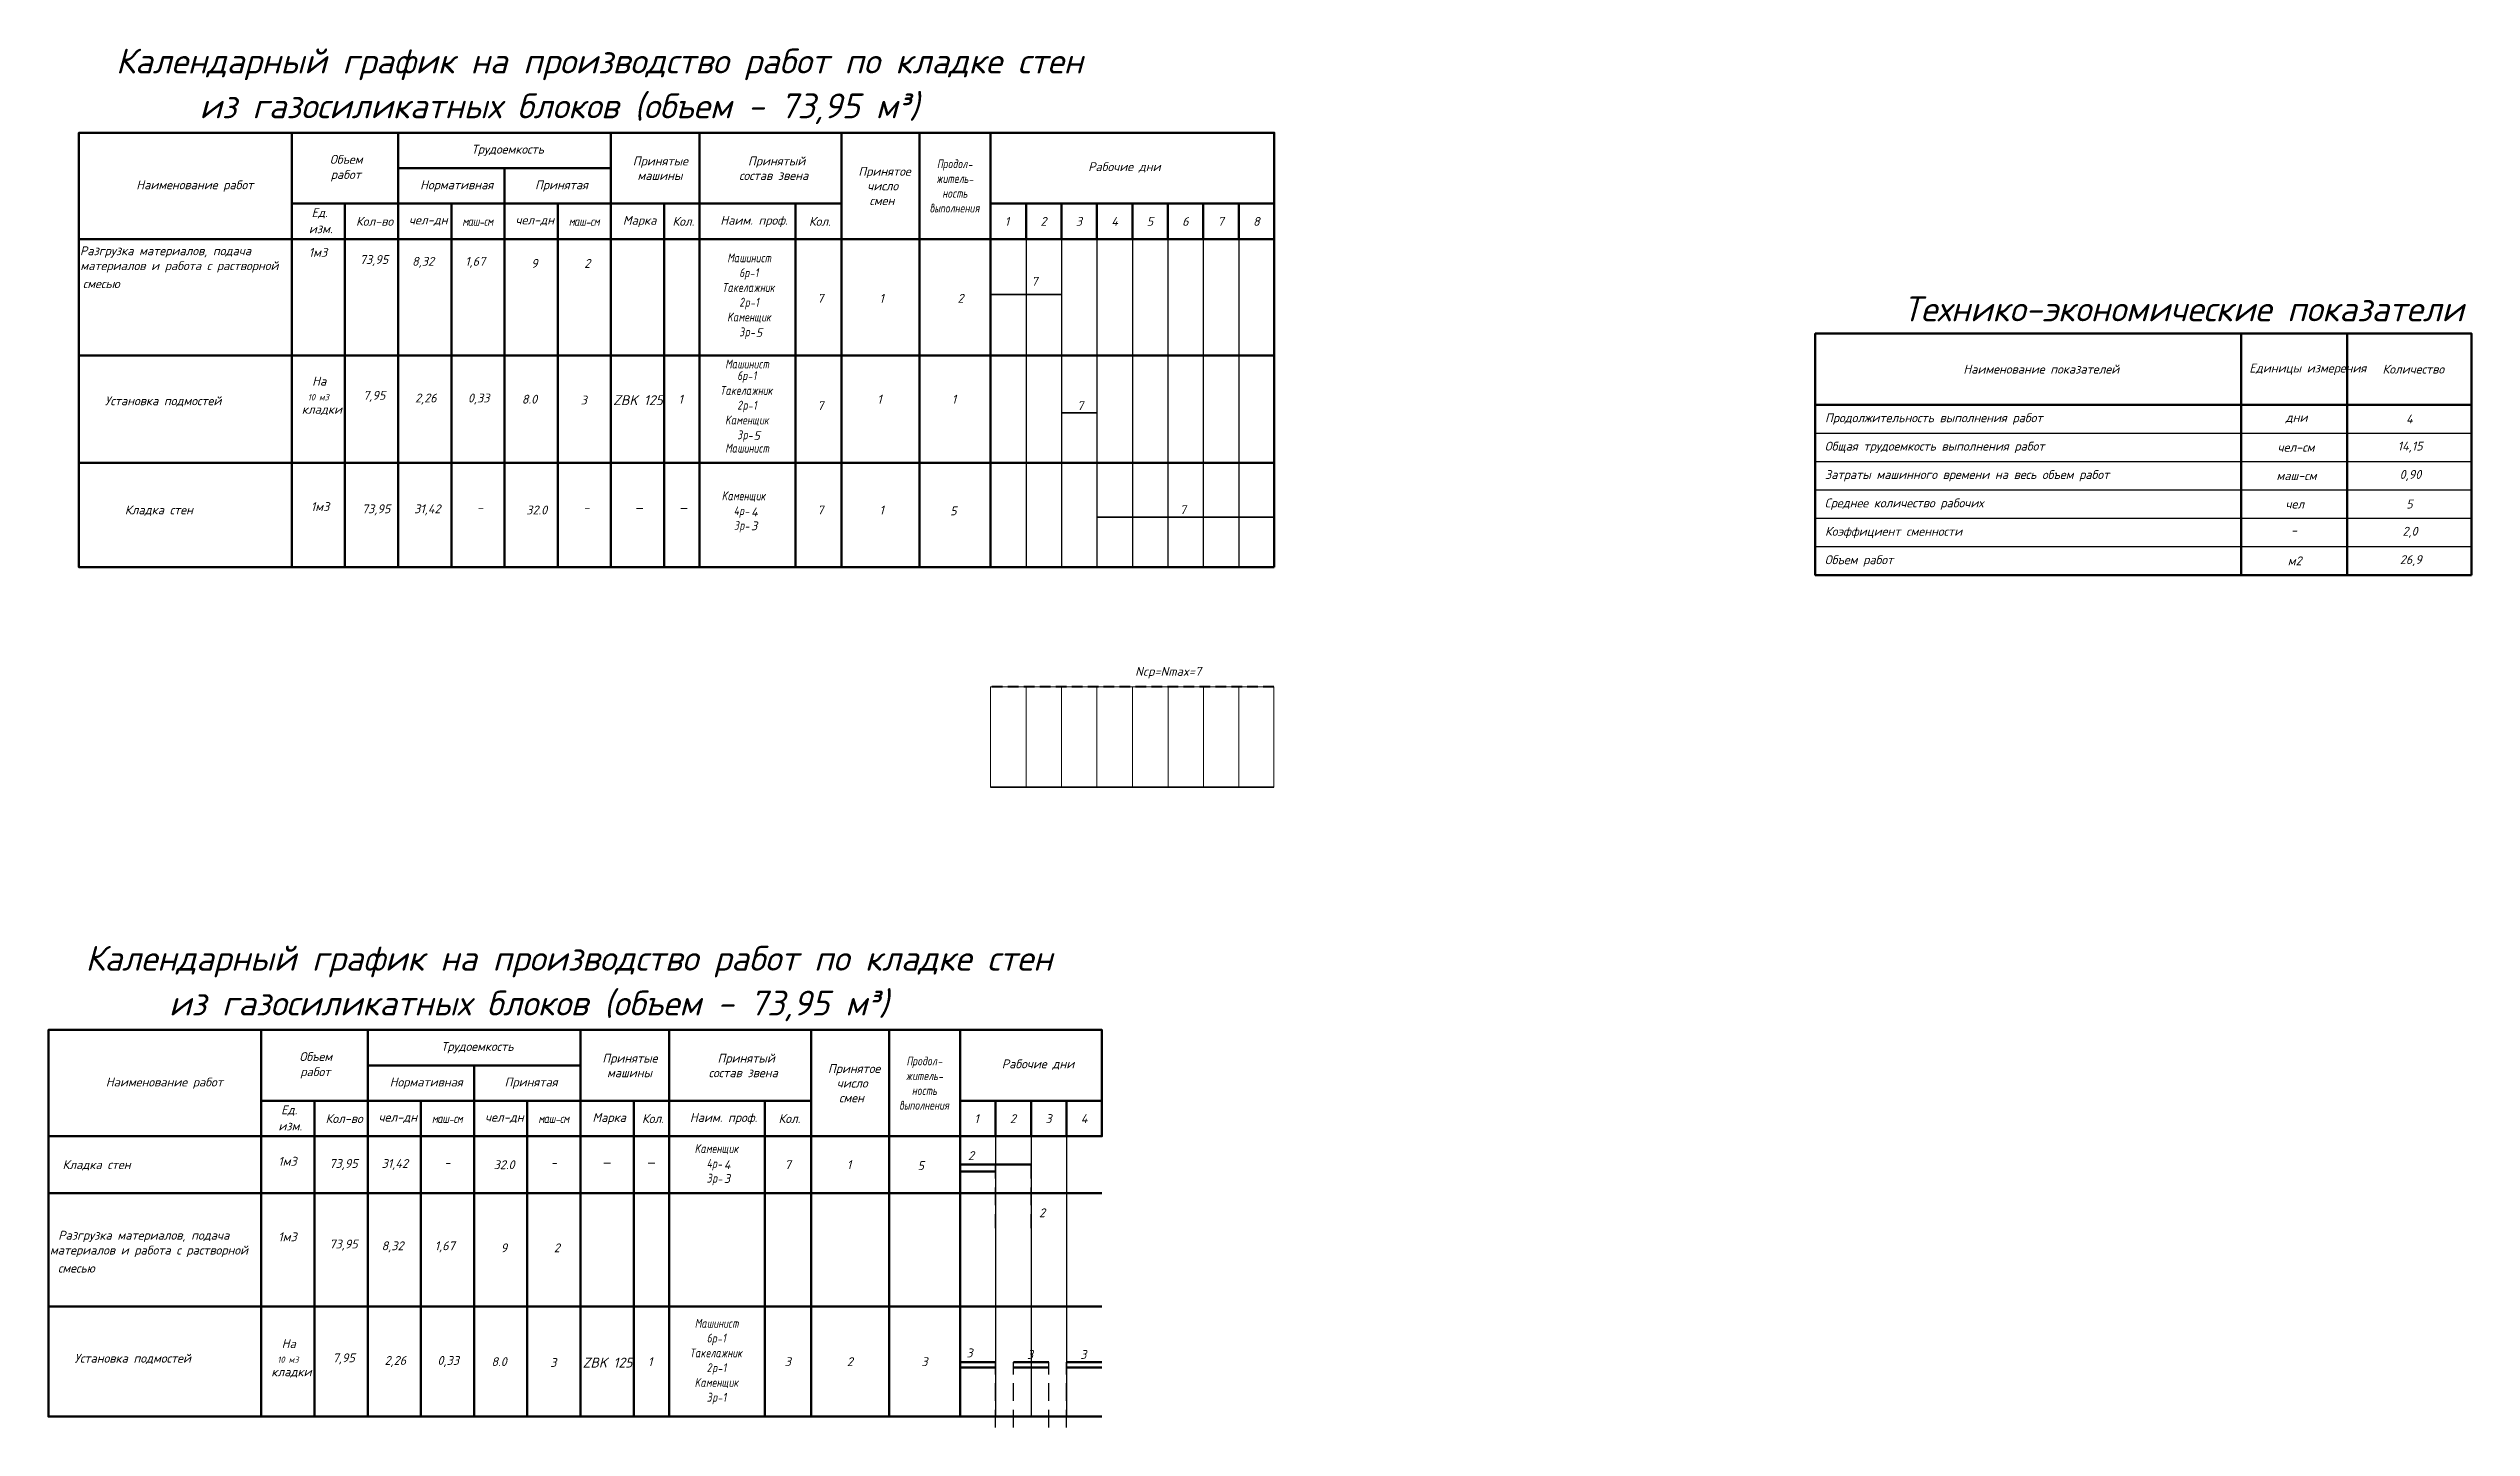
# Model space of a CAD drawing. Header units: millimetres. Extents: x 2279 to 5236, y 896 to 2828.
# Drawn here: x 3646 to 4329, y 896 to 1284 of the extents above; entities that cross this region are included whole.
import ezdxf

# ---------------------------------------------------------------- set-up
doc = ezdxf.new("R2010")
doc.units = ezdxf.units.MM
doc.linetypes.add('ADSK_Сверху', pattern=[4.5, 3, -1.5])
for name, color, linetype in [('PDF _!!ОСНОВНАЯ', 7, 'Continuous'), ('PDF _!!ТОНКАЯ', 7, 'Continuous'), ('PDF _Текст', 7, 'Continuous')]:
    doc.layers.add(name, color=color, linetype=linetype)
doc.styles.add('PDF Arial', font='arial.ttf')
doc.styles.add('PDF ISOCPEUR Italic', font='isocpeui.ttf')

msp = doc.modelspace()

# ---------------------------------------------------------------- texts
at = {"layer": 'PDF _Текст', "attachment_point": 7}
for s, insert, char_height, style in [('Календарный график на производство работ по кладке стен', (3664.65, 1275.26), 6.9997, 'PDF ISOCPEUR Italic'), ('из газосиликатных блоков (объем - 73,95 м³)', (3688.19, 1262.89), 6.9997, 'PDF ISOCPEUR Italic'), ('Трудоемкость', (3764.88, 1253.87), 2.4999, 'PDF ISOCPEUR Italic'), ('Объем', (3724.96, 1251.7), 2.5, 'PDF ISOCPEUR Italic'), ('Принятые', (3810.35, 1250.57), 2.5, 'PDF ISOCPEUR Italic'), ('Принятый', (3842.82, 1250.57), 2.5, 'PDF ISOCPEUR Italic'), ('Принятое', (3873.94, 1247.65), 2.5, 'PDF ISOCPEUR Italic'), ('Рабочие дни', (3938.72, 1249.24), 2.4999, 'PDF ISOCPEUR Italic'), ('Наименование работ', (3670.39, 1243.84), 2.4999, 'PDF ISOCPEUR Italic'), ('работ', (3725.22, 1246.76), 2.5, 'PDF ISOCPEUR Italic'), ('Нормативная', (3750.41, 1243.84), 2.4999, 'PDF ISOCPEUR Italic'), ('Принятая', (3782.79, 1243.84), 2.5, 'PDF ISOCPEUR Italic'), ('машины', (3811.66, 1247.13), 2.5, 'PDF ISOCPEUR Italic'), ('состав звена', (3840.32, 1247.13), 2.4999, 'PDF ISOCPEUR Italic'), ('число', (3876.44, 1244.21), 2.5, 'PDF ISOCPEUR Italic'), ('Ед.', (3719.8, 1236.29), 2.5, 'PDF ISOCPEUR Italic'), ('Кол-во', (3732.33, 1234.22), 2.5, 'PDF ISOCPEUR Italic'), ('чел-дн', (3747.27, 1234.22), 2.5, 'PDF ISOCPEUR Italic'), ('чел-дн', (3777.29, 1234.22), 2.5, 'PDF ISOCPEUR Italic'), ('Марка', (3807.56, 1233.85), 2.5, 'PDF ISOCPEUR Italic'), ('Кол.', (3821.53, 1234.22), 2.5, 'PDF ISOCPEUR Italic'), ('Наим. проф.', (3835.03, 1233.85), 2.4999, 'PDF ISOCPEUR Italic'), ('Кол.', (3860.01, 1234.22), 2.5, 'PDF ISOCPEUR Italic'), ('смен', (3877.07, 1240.06), 2.5, 'PDF ISOCPEUR Italic'), ('1', (3915.21, 1234.22), 2.5, 'PDF ISOCPEUR Italic'), ('2', (3925.25, 1234.22), 2.5, 'PDF ISOCPEUR Italic'), ('3', (3935.24, 1234.22), 2.5, 'PDF ISOCPEUR Italic'), ('4', (3945.23, 1234.22), 2.5, 'PDF ISOCPEUR Italic'), ('5', (3955.22, 1234.22), 2.5, 'PDF ISOCPEUR Italic'), ('6', (3965.21, 1234.22), 2.5, 'PDF ISOCPEUR Italic'), ('7', (3975.2, 1234.22), 2.5, 'PDF ISOCPEUR Italic'), ('8', (3985.19, 1234.22), 2.5, 'PDF ISOCPEUR Italic'), ('изм.', (3719.04, 1232.14), 2.5, 'PDF ISOCPEUR Italic'), ('Разгрузка материалов, подача', (3654.52, 1225.25), 2.4999, 'PDF ISOCPEUR Italic'), ('материалов и работа с растворной', (3654.63, 1221.06), 2.4999, 'PDF ISOCPEUR Italic'), ('1м3', (3718.99, 1225.49), 2.5, 'PDF ISOCPEUR Italic'), ('73,95', (3733.39, 1222.88), 2.5, 'PDF ISOCPEUR Italic'), ('8,32', (3748.12, 1222.38), 2.5, 'PDF ISOCPEUR Italic'), ('1,67', (3763.11, 1222.38), 2.5, 'PDF ISOCPEUR Italic'), ('9', (3781.69, 1222.38), 2.5, 'PDF ISOCPEUR Italic'), ('2', (3796.67, 1222.38), 2.5, 'PDF ISOCPEUR Italic'), ('смесью ', (3655.34, 1216.66), 2.5, 'PDF ISOCPEUR Italic'), ('7', (3922.69, 1217.34), 2.5, 'PDF ISOCPEUR Italic'), ('7', (3862.34, 1212.54), 2.5, 'PDF ISOCPEUR Italic'), ('1', (3879.87, 1212.54), 2.5, 'PDF ISOCPEUR Italic'), ('2', (3901.88, 1212.54), 2.5, 'PDF ISOCPEUR Italic'), ('Технико-экономические показатели', (4168.45, 1207.3), 6.9997, 'PDF ISOCPEUR Italic'), ('5', (3845, 1202.86), 2.5, 'PDF ISOCPEUR Italic'), ('Единицы измерения', (4266.03, 1192.2), 2.4999, 'PDF ISOCPEUR Italic'), ('На', (3719.97, 1189.19), 2.5, 'PDF ISOCPEUR Italic'), ('Наименование показателей', (4185.42, 1192.57), 2.4999, 'PDF ISOCPEUR Italic'), ('Количество', (4303.58, 1192.57), 2.5, 'PDF ISOCPEUR Italic'), ('Установка подмостей ', (3661.56, 1183.26), 2.4999, 'PDF ISOCPEUR Italic'), ('кладки', (3717.05, 1180.85), 2.5, 'PDF ISOCPEUR Italic'), ('10 м3', (3718.74, 1185.04), 1.75, 'PDF ISOCPEUR Italic'), ('7,95', (3734.33, 1184.61), 2.5, 'PDF ISOCPEUR Italic'), ('2,26', (3748.97, 1183.86), 2.5, 'PDF ISOCPEUR Italic'), ('0,33', (3763.87, 1183.86), 2.5, 'PDF ISOCPEUR Italic'), ('8.0', (3779.07, 1184.11), 2.5, 'PDF ISOCPEUR Italic'), ('3', (3795.64, 1183.86), 2.5, 'PDF ISOCPEUR Italic'), ('ZBK 125', (3804.78, 1183.69), 2.8, 'PDF ISOCPEUR Italic'), ('1', (3823.22, 1184.11), 2.5, 'PDF ISOCPEUR Italic'), ('7', (3862.34, 1182.29), 2.5, 'PDF ISOCPEUR Italic'), ('1', (3879.27, 1184.11), 2.5, 'PDF ISOCPEUR Italic'), ('1', (3900.27, 1184.11), 2.5, 'PDF ISOCPEUR Italic'), ('7', (3935.59, 1182.29), 2.5, 'PDF ISOCPEUR Italic'), ('5', (3844.36, 1173.83), 2.5, 'PDF ISOCPEUR Italic'), ('Продолжительность выполнения работ', (4146.43, 1178.19), 2.4999, 'PDF ISOCPEUR Italic'), ('дни', (4276.27, 1178.56), 2.5, 'PDF ISOCPEUR Italic'), ('4', (4310.23, 1178.56), 2.5, 'PDF ISOCPEUR Italic'), ('Общая трудоемкость выполнения работ', (4146.35, 1170.19), 2.4999, 'PDF ISOCPEUR Italic'), ('чел-см', (4273.99, 1170.56), 2.5, 'PDF ISOCPEUR Italic'), ('14,15', (4307.85, 1170.31), 2.5, 'PDF ISOCPEUR Italic'), ('Затраты машинного времени на весь объем работ', (4146.43, 1162.19), 2.4999, 'PDF ISOCPEUR Italic'), ('маш-см', (4273.69, 1162.56), 2.5, 'PDF ISOCPEUR Italic'), ('0,90', (4308.4, 1162.31), 2.5, 'PDF ISOCPEUR Italic'), (' Кладка стен ', (3665.57, 1152.51), 2.4999, 'PDF ISOCPEUR Italic'), ('1м3', (3719.59, 1153.84), 2.5, 'PDF ISOCPEUR Italic'), ('73,95', (3733.98, 1152.63), 2.5, 'PDF ISOCPEUR Italic'), ('31,42', (3748.71, 1152.63), 2.5, 'PDF ISOCPEUR Italic'), ('-', (3766.41, 1153.5), 2.5, 'PDF ISOCPEUR Italic'), ('32.0', (3780.3, 1152.88), 2.5, 'PDF ISOCPEUR Italic'), ('-', (3796.43, 1153.5), 2.5, 'PDF ISOCPEUR Italic'), ('–', (3811.33, 1153.66), 2.5, 'PDF Arial'), ('–', (3823.82, 1153.66), 2.5, 'PDF Arial'), ('4', (3843.66, 1152.33), 2.5, 'PDF ISOCPEUR Italic'), ('7', (3862.34, 1152.88), 2.5, 'PDF ISOCPEUR Italic'), ('1', (3879.87, 1152.88), 2.5, 'PDF ISOCPEUR Italic'), ('5', (3899.81, 1152.63), 2.5, 'PDF ISOCPEUR Italic'), ('7', (3964.54, 1152.99), 2.5, 'PDF ISOCPEUR Italic'), ('Среднее количество рабочих', (4146.35, 1154.19), 2.4999, 'PDF ISOCPEUR Italic'), ('чел', (4276.23, 1154.55), 2.5, 'PDF ISOCPEUR Italic'), ('5', (4310.27, 1154.55), 2.5, 'PDF ISOCPEUR Italic'), ('3', (3843.68, 1148.42), 2.5, 'PDF ISOCPEUR Italic'), ('Коэффициент сменности', (4146.43, 1146.18), 2.4999, 'PDF ISOCPEUR Italic'), ('-', (4277.8, 1147.18), 2.5, 'PDF ISOCPEUR Italic'), ('2,0', (4309.21, 1146.31), 2.5, 'PDF ISOCPEUR Italic'), ('Объем работ', (4146.35, 1138.18), 2.4999, 'PDF ISOCPEUR Italic'), ('м2', (4276.87, 1138.55), 2.5, 'PDF ISOCPEUR Italic'), ('26,9', (4308.45, 1138.31), 2.5, 'PDF ISOCPEUR Italic'), ('Ncp=Nmax=7', (3951.96, 1106.64), 2.5, 'PDF ISOCPEUR Italic'), ('Календарный график на производство работ по кладке стен', (3656.06, 1022.4), 6.9997, 'PDF ISOCPEUR Italic'), ('из газосиликатных блоков (объем - 73,95 м³)', (3679.6, 1010.04), 6.9997, 'PDF ISOCPEUR Italic'), ('Трудоемкость', (3756.3, 1001.01), 2.4999, 'PDF ISOCPEUR Italic'), ('Объем', (3716.38, 998.84), 2.5, 'PDF ISOCPEUR Italic'), ('Принятые', (3801.77, 997.71), 2.5, 'PDF ISOCPEUR Italic'), ('Принятый', (3834.24, 997.71), 2.5, 'PDF ISOCPEUR Italic'), ('Принятое', (3865.36, 994.79), 2.5, 'PDF ISOCPEUR Italic'), ('Рабочие дни', (3914.38, 996.39), 2.4999, 'PDF ISOCPEUR Italic'), ('Наименование работ', (3661.81, 990.98), 2.4999, 'PDF ISOCPEUR Italic'), ('работ', (3716.63, 993.9), 2.5, 'PDF ISOCPEUR Italic'), ('Нормативная', (3741.82, 990.98), 2.4999, 'PDF ISOCPEUR Italic'), ('Принятая', (3774.21, 990.98), 2.5, 'PDF ISOCPEUR Italic'), ('машины', (3803.08, 994.27), 2.5, 'PDF ISOCPEUR Italic'), ('состав звена', (3831.74, 994.27), 2.4999, 'PDF ISOCPEUR Italic'), ('число', (3867.85, 991.35), 2.5, 'PDF ISOCPEUR Italic'), ('Ед.', (3711.21, 983.43), 2.5, 'PDF ISOCPEUR Italic'), ('Кол-во', (3723.75, 981.36), 2.5, 'PDF ISOCPEUR Italic'), ('Марка', (3798.97, 980.99), 2.5, 'PDF ISOCPEUR Italic'), ('Кол.', (3812.95, 981.36), 2.5, 'PDF ISOCPEUR Italic'), ('Наим. проф.', (3826.45, 980.99), 2.4999, 'PDF ISOCPEUR Italic'), ('Кол.', (3851.43, 981.36), 2.5, 'PDF ISOCPEUR Italic'), ('смен', (3868.49, 987.2), 2.5, 'PDF ISOCPEUR Italic'), ('1', (3906.63, 981.36), 2.5, 'PDF ISOCPEUR Italic'), ('2', (3916.67, 981.36), 2.5, 'PDF ISOCPEUR Italic'), ('3', (3926.66, 981.36), 2.5, 'PDF ISOCPEUR Italic'), ('4', (3936.65, 981.36), 2.5, 'PDF ISOCPEUR Italic'), ('изм.', (3710.45, 979.28), 2.5, 'PDF ISOCPEUR Italic'), ('чел-дн', (3738.69, 981.36), 2.5, 'PDF ISOCPEUR Italic'), ('чел-дн', (3768.71, 981.36), 2.5, 'PDF ISOCPEUR Italic'), (' Кладка стен ', (3648.01, 967.99), 2.4999, 'PDF ISOCPEUR Italic'), ('1м3', (3710.41, 969.33), 2.5, 'PDF ISOCPEUR Italic'), ('73,95', (3724.8, 968.12), 2.5, 'PDF ISOCPEUR Italic'), ('31,42', (3739.54, 968.12), 2.5, 'PDF ISOCPEUR Italic'), ('-', (3757.23, 968.99), 2.5, 'PDF ISOCPEUR Italic'), ('32.0', (3771.12, 968.36), 2.5, 'PDF ISOCPEUR Italic'), ('-', (3787.25, 968.99), 2.5, 'PDF ISOCPEUR Italic'), ('–', (3802.15, 969.14), 2.5, 'PDF Arial'), ('–', (3814.64, 969.14), 2.5, 'PDF Arial'), ('4', (3836.01, 968.36), 2.5, 'PDF ISOCPEUR Italic'), ('7', (3853.16, 968.36), 2.5, 'PDF ISOCPEUR Italic'), ('1', (3870.69, 968.36), 2.5, 'PDF ISOCPEUR Italic'), ('5', (3890.63, 968.12), 2.5, 'PDF ISOCPEUR Italic'), ('2', (3904.85, 970.94), 2.5, 'PDF ISOCPEUR Italic'), ('3', (3836.03, 964.46), 2.5, 'PDF ISOCPEUR Italic'), ('2', (3924.88, 954.82), 2.5, 'PDF ISOCPEUR Italic'), ('Разгрузка материалов, подача', (3648.39, 947.8), 2.4999, 'PDF ISOCPEUR Italic'), ('1м3', (3710.41, 948.04), 2.5, 'PDF ISOCPEUR Italic'), ('материалов и работа с растворной', (3646.04, 943.61), 2.4999, 'PDF ISOCPEUR Italic'), ('73,95', (3724.8, 945.42), 2.5, 'PDF ISOCPEUR Italic'), ('8,32', (3739.54, 944.93), 2.5, 'PDF ISOCPEUR Italic'), ('1,67', (3754.52, 944.93), 2.5, 'PDF ISOCPEUR Italic'), ('9', (3773.1, 944.93), 2.5, 'PDF ISOCPEUR Italic'), ('2', (3788.09, 944.93), 2.5, 'PDF ISOCPEUR Italic'), ('смесью ', (3648.31, 939.21), 2.5, 'PDF ISOCPEUR Italic'), ('Установка подмостей ', (3652.98, 913.42), 2.4999, 'PDF ISOCPEUR Italic'), ('10 м3', (3710.16, 913.79), 1.75, 'PDF ISOCPEUR Italic'), ('На', (3711.38, 917.94), 2.5, 'PDF ISOCPEUR Italic'), ('7,95', (3725.75, 913.36), 2.5, 'PDF ISOCPEUR Italic'), ('2,26', (3740.38, 912.62), 2.5, 'PDF ISOCPEUR Italic'), ('0,33', (3755.29, 912.62), 2.5, 'PDF ISOCPEUR Italic'), ('8.0', (3770.48, 912.86), 2.5, 'PDF ISOCPEUR Italic'), ('1', (3814.64, 912.86), 2.5, 'PDF ISOCPEUR Italic'), ('3', (3853.16, 912.86), 2.5, 'PDF ISOCPEUR Italic'), ('2', (3870.69, 912.86), 2.5, 'PDF ISOCPEUR Italic'), ('3', (3891.69, 912.86), 2.5, 'PDF ISOCPEUR Italic'), ('3', (3904.39, 915.32), 2.5, 'PDF ISOCPEUR Italic'), ('3', (3921.45, 914.89), 2.5, 'PDF ISOCPEUR Italic'), ('3', (3936.48, 914.89), 2.5, 'PDF ISOCPEUR Italic'), ('кладки', (3708.46, 909.6), 2.5, 'PDF ISOCPEUR Italic'), ('3', (3787.06, 912.62), 2.5, 'PDF ISOCPEUR Italic'), ('ZBK 125', (3796.2, 912.44), 2.8, 'PDF ISOCPEUR Italic')]:
    msp.add_mtext(s, dxfattribs=dict(at, insert=insert, char_height=char_height, style=style))

# ---------------------------------------------------------------- hatches: boundary and pattern name
at = {"layer": 'PDF _!!ТОНКАЯ', "transparency": 33554559}
for points in [[(3897.82, 1252.72), (3896.97, 1252.72), (3896.55, 1250.56), (3896.5, 1250.51), (3896.5, 1250.51), (3896.46, 1250.47), (3896.46, 1250.47), (3896.42, 1250.47), (3896.42, 1250.47), (3896.38, 1250.51), (3896.38, 1250.51), (3896.33, 1250.56), (3896.33, 1250.6), (3896.33, 1250.6), (3896.33, 1250.64), (3896.33, 1250.64), (3896.8, 1252.89), (3896.84, 1252.93), (3896.84, 1252.93), (3896.88, 1252.97), (3896.88, 1252.97), (3896.93, 1252.97), (3897.94, 1252.97), (3897.98, 1252.97), (3897.98, 1252.97), (3898.03, 1252.93), (3898.03, 1252.93), (3898.03, 1252.89), (3898.03, 1252.84), (3898.03, 1252.8), (3898.03, 1252.8), (3897.56, 1250.56), (3897.56, 1250.51), (3897.52, 1250.51), (3897.52, 1250.47), (3897.48, 1250.47), (3897.48, 1250.47), (3897.43, 1250.47), (3897.39, 1250.51), (3897.39, 1250.51), (3897.39, 1250.56), (3897.35, 1250.6), (3897.35, 1250.6), (3897.35, 1250.64), (3897.35, 1250.64)], [(3904.72, 1252.21), (3904.76, 1252.21), (3904.76, 1252.21), (3904.8, 1252.21), (3904.8, 1252.17), (3904.8, 1252.12), (3904.8, 1252.12), (3904.8, 1252.08), (3904.8, 1252.08), (3904.5, 1250.56), (3904.46, 1250.51), (3904.46, 1250.51), (3904.42, 1250.47), (3904.42, 1250.47), (3904.38, 1250.47), (3904.38, 1250.47), (3904.33, 1250.51), (3904.33, 1250.51), (3904.29, 1250.56), (3904.29, 1250.6), (3904.29, 1250.6), (3904.29, 1250.64), (3904.29, 1250.64), (3904.59, 1252), (3904.33, 1252), (3903.66, 1250.51), (3903.61, 1250.51), (3903.61, 1250.47), (3903.57, 1250.47), (3903.57, 1250.47), (3903.53, 1250.47), (3903.49, 1250.47), (3903.49, 1250.51), (3903.49, 1250.51), (3903.45, 1250.56), (3903.45, 1250.6), (3903.45, 1250.64), (3903.49, 1250.68), (3904.21, 1252.17), (3904.25, 1252.21), (3904.25, 1252.21), (3904.29, 1252.21), (3904.29, 1252.21)], [(3906.03, 1251.11), (3905.22, 1251.11), (3905.18, 1251.11), (3905.18, 1251.11), (3905.14, 1251.15), (3905.14, 1251.15), (3905.14, 1251.19), (3905.14, 1251.23), (3905.14, 1251.28), (3905.14, 1251.28), (3905.14, 1251.32), (3905.18, 1251.32), (3905.18, 1251.36), (3905.22, 1251.36), (3906.03, 1251.36), (3906.07, 1251.36), (3906.11, 1251.32), (3906.11, 1251.32), (3906.16, 1251.28), (3906.16, 1251.28), (3906.16, 1251.23), (3906.16, 1251.19), (3906.16, 1251.15), (3906.11, 1251.15), (3906.11, 1251.11), (3906.07, 1251.11), (3906.03, 1251.11)], [(3897.05, 1247.17), (3896.93, 1246.41), (3896.88, 1246.37), (3896.88, 1246.32), (3896.84, 1246.32), (3896.84, 1246.32), (3896.8, 1246.32), (3896.8, 1246.32), (3896.76, 1246.32), (3896.76, 1246.37), (3896.71, 1246.37), (3896.71, 1246.41), (3896.71, 1246.45), (3896.71, 1246.45), (3896.71, 1246.45), (3896.84, 1247.13), (3896.25, 1246.37), (3896.25, 1246.32), (3896.21, 1246.32), (3896.21, 1246.32), (3896.16, 1246.32), (3896.12, 1246.32), (3896.12, 1246.37), (3896.08, 1246.37), (3896.08, 1246.41), (3896.08, 1246.45), (3896.08, 1246.45), (3896.12, 1246.49), (3896.12, 1246.54), (3896.63, 1247.21), (3896.42, 1247.89), (3896.42, 1247.93), (3896.42, 1247.93), (3896.42, 1247.97), (3896.42, 1248.02), (3896.42, 1248.02), (3896.46, 1248.06), (3896.5, 1248.06), (3896.5, 1248.06), (3896.55, 1248.06), (3896.55, 1248.06), (3896.59, 1248.02), (3896.59, 1247.97), (3896.59, 1247.97), (3896.88, 1247.21), (3897.05, 1247.97), (3897.05, 1248.02), (3897.05, 1248.02), (3897.1, 1248.06), (3897.1, 1248.06), (3897.14, 1248.06), (3897.18, 1248.06), (3897.18, 1248.06), (3897.22, 1248.02), (3897.22, 1248.02), (3897.22, 1247.97), (3897.22, 1247.93), (3897.22, 1247.89), (3897.22, 1247.89), (3897.1, 1247.26), (3897.69, 1248.02), (3897.69, 1248.06), (3897.73, 1248.06), (3897.77, 1248.06), (3897.77, 1248.06), (3897.82, 1248.06), (3897.82, 1248.02), (3897.86, 1248.02), (3897.86, 1247.97), (3897.86, 1247.93), (3897.86, 1247.89), (3897.86, 1247.85), (3897.82, 1247.85), (3897.31, 1247.17), (3897.52, 1246.49), (3897.52, 1246.45), (3897.52, 1246.45), (3897.52, 1246.41), (3897.52, 1246.37), (3897.52, 1246.32), (3897.48, 1246.32), (3897.48, 1246.32), (3897.43, 1246.32), (3897.39, 1246.32), (3897.39, 1246.32), (3897.35, 1246.37), (3897.35, 1246.37), (3897.35, 1246.37)], [(3898.75, 1242.89), (3898.15, 1242.89), (3897.98, 1242.22), (3897.98, 1242.22), (3897.98, 1242.17), (3897.94, 1242.17), (3897.94, 1242.13), (3897.9, 1242.13), (3897.86, 1242.13), (3897.86, 1242.17), (3897.82, 1242.17), (3897.82, 1242.22), (3897.82, 1242.26), (3897.82, 1242.26), (3897.82, 1242.3), (3897.82, 1242.3), (3898.11, 1243.78), (3898.15, 1243.83), (3898.15, 1243.87), (3898.2, 1243.87), (3898.2, 1243.91), (3898.24, 1243.91), (3898.24, 1243.87), (3898.28, 1243.87), (3898.28, 1243.87), (3898.32, 1243.83), (3898.32, 1243.78), (3898.32, 1243.78), (3898.32, 1243.74), (3898.32, 1243.74), (3898.2, 1243.15), (3898.83, 1243.15), (3898.96, 1243.78), (3898.96, 1243.83), (3899, 1243.87), (3899, 1243.87), (3899.04, 1243.91), (3899.04, 1243.91), (3899.09, 1243.91), (3899.13, 1243.87), (3899.13, 1243.87), (3899.13, 1243.83), (3899.17, 1243.78), (3899.17, 1243.78), (3899.17, 1243.74), (3899.17, 1243.74), (3898.83, 1242.22), (3898.83, 1242.22), (3898.79, 1242.17), (3898.79, 1242.17), (3898.75, 1242.13), (3898.75, 1242.13), (3898.7, 1242.13), (3898.66, 1242.17), (3898.66, 1242.17), (3898.66, 1242.22), (3898.62, 1242.26), (3898.62, 1242.26), (3898.62, 1242.3), (3898.62, 1242.3)], [(3899.04, 1247.97), (3899.04, 1248.02), (3899.09, 1248.02), (3899.09, 1248.06), (3899.13, 1248.06), (3899.13, 1248.06), (3899.17, 1248.06), (3899.21, 1248.06), (3899.21, 1248.02), (3899.21, 1248.02), (3899.25, 1247.97), (3899.25, 1247.93), (3899.25, 1247.89), (3899.25, 1247.89), (3898.92, 1246.45), (3898.92, 1246.41), (3898.87, 1246.37), (3898.87, 1246.32), (3898.83, 1246.32), (3898.83, 1246.32), (3898.79, 1246.32), (3898.79, 1246.32), (3898.28, 1246.32), (3898.24, 1246.32), (3898.2, 1246.32), (3898.2, 1246.32), (3898.15, 1246.32), (3898.11, 1246.37), (3898.11, 1246.37), (3898.07, 1246.41), (3898.07, 1246.41), (3898.03, 1246.41), (3898.03, 1246.45), (3898.03, 1246.49), (3897.98, 1246.54), (3897.98, 1246.54), (3897.98, 1246.58), (3897.94, 1246.62), (3897.94, 1246.66), (3897.94, 1246.7), (3897.94, 1246.7), (3897.94, 1246.75), (3897.94, 1246.79), (3897.98, 1246.79), (3898.2, 1247.97), (3898.24, 1248.02), (3898.24, 1248.02), (3898.28, 1248.06), (3898.28, 1248.06), (3898.32, 1248.06), (3898.32, 1248.06), (3898.37, 1248.06), (3898.37, 1248.02), (3898.41, 1248.02), (3898.41, 1247.97), (3898.41, 1247.93), (3898.41, 1247.89), (3898.41, 1247.89), (3898.15, 1246.79), (3898.15, 1246.79), (3898.15, 1246.75), (3898.15, 1246.7), (3898.15, 1246.7), (3898.15, 1246.66), (3898.2, 1246.62), (3898.2, 1246.62), (3898.24, 1246.58), (3898.24, 1246.58), (3898.28, 1246.58), (3898.32, 1246.58), (3898.32, 1246.58), (3898.75, 1246.58)], [(3899.59, 1247.97), (3899.59, 1248.02), (3899.64, 1248.02), (3899.64, 1248.06), (3899.68, 1248.06), (3899.68, 1248.06), (3900.65, 1248.06), (3900.69, 1248.06), (3900.69, 1248.06), (3900.74, 1248.06), (3900.78, 1248.02), (3900.78, 1248.02), (3900.82, 1248.02), (3900.86, 1247.97), (3900.86, 1247.97), (3900.91, 1247.93), (3900.91, 1247.89), (3900.91, 1247.89), (3900.95, 1247.85), (3900.95, 1247.81), (3900.95, 1247.81), (3900.95, 1247.76), (3900.95, 1247.72), (3900.95, 1247.68), (3900.95, 1247.68), (3900.95, 1247.64), (3900.95, 1247.59), (3900.95, 1247.55), (3900.69, 1246.41), (3900.69, 1246.37), (3900.69, 1246.32), (3900.65, 1246.32), (3900.65, 1246.32), (3900.61, 1246.32), (3900.57, 1246.32), (3900.57, 1246.32), (3900.52, 1246.37), (3900.52, 1246.37), (3900.52, 1246.41), (3900.52, 1246.45), (3900.52, 1246.45), (3900.52, 1246.45), (3900.74, 1247.55), (3900.78, 1247.59), (3900.78, 1247.64), (3900.78, 1247.64), (3900.78, 1247.68), (3900.74, 1247.72), (3900.74, 1247.76), (3900.74, 1247.76), (3900.69, 1247.81), (3900.69, 1247.81), (3900.65, 1247.81), (3900.61, 1247.81), (3900.61, 1247.81), (3900.4, 1247.81), (3900.1, 1246.41), (3900.06, 1246.37), (3900.06, 1246.32), (3900.06, 1246.32), (3900.02, 1246.32), (3899.97, 1246.32), (3899.97, 1246.32), (3899.93, 1246.32), (3899.93, 1246.37), (3899.89, 1246.37), (3899.89, 1246.41), (3899.89, 1246.45), (3899.89, 1246.45), (3899.89, 1246.45), (3900.19, 1247.81), (3899.76, 1247.81), (3899.47, 1246.41), (3899.47, 1246.37), (3899.42, 1246.32), (3899.42, 1246.32), (3899.38, 1246.32), (3899.38, 1246.32), (3899.34, 1246.32), (3899.3, 1246.32), (3899.3, 1246.37), (3899.3, 1246.37), (3899.25, 1246.41), (3899.25, 1246.45), (3899.25, 1246.45), (3899.25, 1246.45)], [(3901.29, 1242.13), (3900.95, 1242.13), (3900.95, 1242.13), (3900.91, 1242.13), (3900.86, 1242.17), (3900.82, 1242.17), (3900.82, 1242.17), (3900.78, 1242.22), (3900.78, 1242.22), (3900.74, 1242.26), (3900.74, 1242.26), (3900.69, 1242.3), (3900.69, 1242.3), (3900.69, 1242.34), (3900.65, 1242.39), (3900.65, 1242.43), (3900.65, 1242.47), (3900.65, 1242.47), (3900.65, 1242.51), (3900.65, 1242.56), (3900.65, 1242.6), (3900.65, 1242.6), (3900.65, 1242.64), (3900.82, 1243.4), (3900.82, 1243.44), (3900.82, 1243.49), (3900.86, 1243.53), (3900.86, 1243.57), (3900.86, 1243.57), (3900.91, 1243.61), (3900.91, 1243.66), (3900.91, 1243.7), (3900.95, 1243.7), (3900.95, 1243.74), (3900.99, 1243.74), (3900.99, 1243.78), (3900.99, 1243.78), (3901.03, 1243.78), (3901.03, 1243.83), (3901.07, 1243.83), (3901.07, 1243.83), (3901.12, 1243.87), (3901.16, 1243.87), (3901.16, 1243.87), (3901.2, 1243.87), (3901.24, 1243.87), (3901.29, 1243.91), (3901.29, 1243.91), (3901.33, 1243.91), (3901.63, 1243.91), (3901.67, 1243.91), (3901.67, 1243.87), (3901.71, 1243.87), (3901.71, 1243.83), (3901.71, 1243.78), (3901.71, 1243.78), (3901.71, 1243.74), (3901.71, 1243.7), (3901.71, 1243.66), (3901.67, 1243.66), (3901.63, 1243.66), (3901.63, 1243.66), (3901.29, 1243.66), (3901.24, 1243.66), (3901.2, 1243.66), (3901.2, 1243.61), (3901.16, 1243.61), (3901.16, 1243.61), (3901.12, 1243.57), (3901.12, 1243.57), (3901.07, 1243.53), (3901.07, 1243.53), (3901.03, 1243.49), (3901.03, 1243.44), (3901.03, 1243.4), (3901.03, 1243.4), (3900.86, 1242.64), (3900.86, 1242.6), (3900.86, 1242.56), (3900.86, 1242.56), (3900.86, 1242.51), (3900.86, 1242.51), (3900.86, 1242.47), (3900.86, 1242.43), (3900.91, 1242.43), (3900.91, 1242.43), (3900.95, 1242.39), (3900.99, 1242.39), (3901.03, 1242.39), (3901.29, 1242.39), (3901.33, 1242.39), (3901.37, 1242.39), (3901.37, 1242.34), (3901.37, 1242.34), (3901.41, 1242.3), (3901.41, 1242.26), (3901.41, 1242.22), (3901.37, 1242.22), (3901.37, 1242.17), (3901.33, 1242.17), (3901.33, 1242.13), (3901.29, 1242.13)], [(3902.09, 1243.78), (3902.09, 1243.83), (3902.09, 1243.87), (3902.13, 1243.87), (3902.13, 1243.91), (3902.18, 1243.91), (3903.15, 1243.91), (3903.15, 1243.91), (3903.19, 1243.87), (3903.23, 1243.87), (3903.23, 1243.87), (3903.28, 1243.87), (3903.32, 1243.83), (3903.32, 1243.83), (3903.36, 1243.78), (3903.36, 1243.78), (3903.4, 1243.74), (3903.4, 1243.7), (3903.4, 1243.7), (3903.4, 1243.66), (3903.45, 1243.61), (3903.45, 1243.57), (3903.45, 1243.53), (3903.45, 1243.53), (3903.45, 1243.49), (3903.45, 1243.44), (3903.45, 1243.4), (3903.45, 1243.4), (3903.19, 1242.22), (3903.19, 1242.22), (3903.15, 1242.17), (3903.15, 1242.17), (3903.11, 1242.13), (3903.11, 1242.13), (3903.06, 1242.13), (3903.02, 1242.17), (3903.02, 1242.17), (3903.02, 1242.22), (3902.98, 1242.26), (3902.98, 1242.26), (3902.98, 1242.3), (3902.98, 1242.3), (3903.23, 1243.4), (3903.23, 1243.44), (3903.23, 1243.49), (3903.23, 1243.49), (3903.23, 1243.53), (3903.23, 1243.57), (3903.23, 1243.57), (3903.19, 1243.61), (3903.19, 1243.61), (3903.15, 1243.61), (3903.15, 1243.66), (3903.11, 1243.66), (3903.06, 1243.66), (3902.85, 1243.66), (3902.56, 1242.22), (3902.56, 1242.22), (3902.56, 1242.17), (3902.51, 1242.17), (3902.47, 1242.13), (3902.47, 1242.13), (3902.43, 1242.13), (3902.43, 1242.17), (3902.39, 1242.17), (3902.39, 1242.22), (3902.39, 1242.26), (3902.39, 1242.26), (3902.39, 1242.3), (3902.39, 1242.3), (3902.68, 1243.66), (3902.26, 1243.66), (3901.96, 1242.22), (3901.92, 1242.22), (3901.92, 1242.17), (3901.88, 1242.17), (3901.88, 1242.13), (3901.84, 1242.13), (3901.84, 1242.13), (3901.79, 1242.17), (3901.79, 1242.17), (3901.75, 1242.22), (3901.75, 1242.26), (3901.75, 1242.26), (3901.75, 1242.3), (3901.75, 1242.3)], [(3903.7, 1248.06), (3903.74, 1248.06), (3903.78, 1248.06), (3903.78, 1248.02), (3903.78, 1248.02), (3903.78, 1247.97), (3903.83, 1247.93), (3903.78, 1247.89), (3903.78, 1247.89), (3903.49, 1246.41), (3903.49, 1246.37), (3903.45, 1246.32), (3903.45, 1246.32), (3903.4, 1246.32), (3903.4, 1246.32), (3903.36, 1246.32), (3903.32, 1246.32), (3903.32, 1246.37), (3903.28, 1246.37), (3903.28, 1246.41), (3903.28, 1246.45), (3903.28, 1246.45), (3903.28, 1246.45), (3903.57, 1247.81), (3903.36, 1247.81), (3902.64, 1246.37), (3902.64, 1246.32), (3902.6, 1246.32), (3902.56, 1246.32), (3902.56, 1246.32), (3902.51, 1246.32), (3902.51, 1246.32), (3902.47, 1246.32), (3902.47, 1246.37), (3902.47, 1246.41), (3902.47, 1246.45), (3902.47, 1246.45), (3902.47, 1246.49), (3903.19, 1248.02), (3903.23, 1248.02), (3903.23, 1248.06), (3903.28, 1248.06), (3903.28, 1248.06)], [(3906.28, 1246.92), (3905.48, 1246.92), (3905.44, 1246.96), (3905.39, 1246.96), (3905.39, 1246.96), (3905.35, 1247), (3905.35, 1247.04), (3905.35, 1247.04), (3905.35, 1247.09), (3905.35, 1247.13), (3905.39, 1247.17), (3905.39, 1247.17), (3905.44, 1247.17), (3905.48, 1247.17), (3906.28, 1247.17), (3906.32, 1247.17), (3906.32, 1247.17), (3906.37, 1247.17), (3906.37, 1247.13), (3906.37, 1247.09), (3906.37, 1247.04), (3906.37, 1247), (3906.37, 1247), (3906.37, 1246.96), (3906.32, 1246.96), (3906.32, 1246.96), (3906.28, 1246.92)], [(3897.48, 1239.63), (3897.48, 1239.68), (3897.52, 1239.68), (3897.52, 1239.72), (3897.56, 1239.72), (3897.56, 1239.72), (3898.11, 1239.72), (3898.15, 1239.72), (3898.2, 1239.72), (3898.2, 1239.72), (3898.24, 1239.72), (3898.28, 1239.68), (3898.28, 1239.68), (3898.32, 1239.63), (3898.37, 1239.63), (3898.37, 1239.63), (3898.37, 1239.59), (3898.41, 1239.55), (3898.41, 1239.51), (3898.41, 1239.51), (3898.41, 1239.47), (3898.45, 1239.42), (3898.45, 1239.38), (3898.45, 1239.34), (3898.45, 1239.34), (3898.45, 1239.3), (3898.45, 1239.25), (3898.45, 1239.21), (3898.2, 1238.07), (3898.15, 1238.03), (3898.15, 1238.03), (3898.11, 1237.98), (3898.11, 1237.98), (3898.07, 1237.98), (3898.07, 1237.98), (3898.03, 1237.98), (3898.03, 1238.03), (3897.98, 1238.03), (3897.98, 1238.07), (3897.98, 1238.11), (3897.98, 1238.15), (3897.98, 1238.15), (3898.24, 1239.21), (3898.24, 1239.25), (3898.24, 1239.3), (3898.24, 1239.34), (3898.24, 1239.34), (3898.24, 1239.38), (3898.2, 1239.42), (3898.2, 1239.42), (3898.2, 1239.47), (3898.15, 1239.47), (3898.11, 1239.47), (3898.07, 1239.47), (3898.07, 1239.47), (3897.65, 1239.47), (3897.35, 1238.07), (3897.35, 1238.03), (3897.31, 1238.03), (3897.31, 1237.98), (3897.26, 1237.98), (3897.26, 1237.98), (3897.22, 1237.98), (3897.22, 1237.98), (3897.18, 1238.03), (3897.18, 1238.03), (3897.14, 1238.07), (3897.14, 1238.11), (3897.18, 1238.15), (3897.18, 1238.15)], [(3901.16, 1239.72), (3901.2, 1239.72), (3901.24, 1239.72), (3901.24, 1239.68), (3901.29, 1239.68), (3901.29, 1239.63), (3901.29, 1239.59), (3901.29, 1239.55), (3901.29, 1239.55), (3900.95, 1238.07), (3900.95, 1238.03), (3900.91, 1238.03), (3900.91, 1237.98), (3900.86, 1237.98), (3900.86, 1237.98), (3900.82, 1237.98), (3900.82, 1237.98), (3900.78, 1238.03), (3900.78, 1238.03), (3900.78, 1238.07), (3900.74, 1238.11), (3900.78, 1238.15), (3900.78, 1238.15), (3901.03, 1239.47), (3900.82, 1239.47), (3900.1, 1238.03), (3900.1, 1238.03), (3900.06, 1237.98), (3900.06, 1237.98), (3900.02, 1237.98), (3900.02, 1237.98), (3899.97, 1237.98), (3899.97, 1238.03), (3899.93, 1238.03), (3899.93, 1238.07), (3899.93, 1238.11), (3899.93, 1238.15), (3899.93, 1238.15), (3900.69, 1239.68), (3900.69, 1239.68), (3900.74, 1239.72), (3900.74, 1239.72), (3900.78, 1239.72)], [(3902.26, 1238.75), (3901.67, 1238.75), (3901.5, 1238.07), (3901.5, 1238.03), (3901.5, 1238.03), (3901.46, 1237.98), (3901.41, 1237.98), (3901.41, 1237.98), (3901.37, 1237.98), (3901.37, 1237.98), (3901.33, 1238.03), (3901.33, 1238.03), (3901.33, 1238.07), (3901.33, 1238.11), (3901.33, 1238.15), (3901.33, 1238.15), (3901.63, 1239.63), (3901.63, 1239.68), (3901.67, 1239.68), (3901.67, 1239.72), (3901.71, 1239.72), (3901.71, 1239.72), (3901.75, 1239.72), (3901.79, 1239.72), (3901.79, 1239.68), (3901.84, 1239.68), (3901.84, 1239.63), (3901.84, 1239.59), (3901.84, 1239.55), (3901.84, 1239.55), (3901.71, 1238.96), (3902.34, 1238.96), (3902.47, 1239.63), (3902.47, 1239.68), (3902.47, 1239.68), (3902.51, 1239.72), (3902.56, 1239.72), (3902.56, 1239.72), (3902.6, 1239.72), (3902.6, 1239.72), (3902.64, 1239.68), (3902.64, 1239.68), (3902.64, 1239.63), (3902.64, 1239.59), (3902.64, 1239.55), (3902.64, 1239.55), (3902.34, 1238.07), (3902.34, 1238.03), (3902.3, 1238.03), (3902.3, 1237.98), (3902.26, 1237.98), (3902.26, 1237.98), (3902.22, 1237.98), (3902.18, 1237.98), (3902.18, 1238.03), (3902.13, 1238.03), (3902.13, 1238.07), (3902.13, 1238.11), (3902.13, 1238.15), (3902.13, 1238.15)], [(3905.05, 1238.75), (3904.42, 1238.75), (3904.29, 1238.07), (3904.25, 1238.03), (3904.25, 1238.03), (3904.21, 1237.98), (3904.21, 1237.98), (3904.17, 1237.98), (3904.17, 1237.98), (3904.12, 1237.98), (3904.12, 1238.03), (3904.08, 1238.03), (3904.08, 1238.07), (3904.08, 1238.11), (3904.08, 1238.15), (3904.08, 1238.15), (3904.42, 1239.63), (3904.42, 1239.68), (3904.42, 1239.68), (3904.46, 1239.72), (3904.46, 1239.72), (3904.5, 1239.72), (3904.55, 1239.72), (3904.55, 1239.72), (3904.59, 1239.68), (3904.59, 1239.68), (3904.59, 1239.63), (3904.59, 1239.59), (3904.59, 1239.55), (3904.59, 1239.55), (3904.46, 1238.96), (3905.1, 1238.96), (3905.22, 1239.63), (3905.27, 1239.68), (3905.27, 1239.68), (3905.27, 1239.72), (3905.31, 1239.72), (3905.35, 1239.72), (3905.35, 1239.72), (3905.39, 1239.72), (3905.39, 1239.68), (3905.44, 1239.68), (3905.44, 1239.63), (3905.44, 1239.59), (3905.44, 1239.55), (3905.44, 1239.55), (3905.1, 1238.07), (3905.1, 1238.03), (3905.1, 1238.03), (3905.05, 1237.98), (3905.01, 1237.98), (3905.01, 1237.98), (3904.97, 1237.98), (3904.97, 1237.98), (3904.93, 1238.03), (3904.93, 1238.03), (3904.93, 1238.07), (3904.93, 1238.11), (3904.93, 1238.15), (3904.93, 1238.15)], [(3906.62, 1239.63), (3906.62, 1239.68), (3906.66, 1239.68), (3906.66, 1239.72), (3906.71, 1239.72), (3906.71, 1239.72), (3906.75, 1239.72), (3906.79, 1239.72), (3906.79, 1239.68), (3906.79, 1239.68), (3906.83, 1239.63), (3906.83, 1239.59), (3906.83, 1239.55), (3906.83, 1239.55), (3906.49, 1238.11), (3906.49, 1238.07), (3906.45, 1238.03), (3906.45, 1238.03), (3906.45, 1237.98), (3906.41, 1237.98), (3906.37, 1237.98), (3906.37, 1237.98), (3905.86, 1237.98), (3905.82, 1237.98), (3905.77, 1237.98), (3905.77, 1237.98), (3905.73, 1238.03), (3905.69, 1238.03), (3905.69, 1238.03), (3905.65, 1238.07), (3905.65, 1238.07), (3905.65, 1238.11), (3905.6, 1238.11), (3905.6, 1238.15), (3905.56, 1238.2), (3905.56, 1238.24), (3905.56, 1238.24), (3905.52, 1238.28), (3905.52, 1238.32), (3905.52, 1238.36), (3905.52, 1238.36), (3905.52, 1238.41), (3905.52, 1238.45), (3905.56, 1238.49), (3905.77, 1239.63), (3905.82, 1239.68), (3905.82, 1239.68), (3905.86, 1239.72), (3905.86, 1239.72), (3905.9, 1239.72), (3905.9, 1239.72), (3905.94, 1239.72), (3905.99, 1239.68), (3905.99, 1239.68), (3905.99, 1239.63), (3905.99, 1239.59), (3905.99, 1239.55), (3905.99, 1239.55), (3905.73, 1238.49), (3905.73, 1238.45), (3905.73, 1238.41), (3905.73, 1238.41), (3905.73, 1238.36), (3905.73, 1238.32), (3905.77, 1238.28), (3905.77, 1238.28), (3905.82, 1238.24), (3905.82, 1238.24), (3905.86, 1238.24), (3905.9, 1238.24), (3905.9, 1238.24), (3906.32, 1238.24)], [(3763.87, 1235.49), (3763.4, 1235.02), (3763.4, 1234.98), (3763.36, 1234.98), (3763.32, 1234.98), (3763.32, 1234.98), (3763.28, 1234.98), (3763.28, 1235.02), (3763.23, 1235.02), (3762.98, 1235.53), (3762.73, 1234.3), (3762.73, 1234.3), (3762.68, 1234.26), (3762.68, 1234.26), (3762.64, 1234.22), (3762.64, 1234.22), (3762.6, 1234.22), (3762.56, 1234.26), (3762.56, 1234.26), (3762.51, 1234.3), (3762.51, 1234.34), (3762.51, 1234.34), (3762.51, 1234.39), (3762.51, 1234.39), (3762.85, 1235.87), (3762.85, 1235.91), (3762.89, 1235.95), (3762.89, 1235.95), (3762.94, 1235.99), (3762.94, 1235.99), (3762.98, 1235.95), (3763.02, 1235.95), (3763.02, 1235.95), (3763.06, 1235.91), (3763.36, 1235.32), (3764, 1235.95), (3764, 1235.95), (3764.04, 1235.99), (3764.04, 1235.99), (3764.08, 1235.99), (3764.12, 1235.95), (3764.12, 1235.95), (3764.12, 1235.91), (3764.16, 1235.87), (3764.16, 1235.87), (3764.16, 1235.82), (3764.16, 1235.82), (3763.83, 1234.3), (3763.78, 1234.3), (3763.78, 1234.26), (3763.74, 1234.26), (3763.74, 1234.22), (3763.7, 1234.22), (3763.7, 1234.22), (3763.66, 1234.26), (3763.66, 1234.26), (3763.61, 1234.3), (3763.61, 1234.34), (3763.61, 1234.34), (3763.61, 1234.39), (3763.61, 1234.39)], [(3766.96, 1234.34), (3766.96, 1234.3), (3766.92, 1234.26), (3766.92, 1234.26), (3766.87, 1234.22), (3766.87, 1234.22), (3766.83, 1234.22), (3765.86, 1234.22), (3765.82, 1234.22), (3765.77, 1234.22), (3765.73, 1234.26), (3765.73, 1234.26), (3765.69, 1234.26), (3765.65, 1234.3), (3765.65, 1234.3), (3765.6, 1234.34), (3765.6, 1234.34), (3765.6, 1234.39), (3765.56, 1234.39), (3765.56, 1234.43), (3765.52, 1234.47), (3765.52, 1234.51), (3765.52, 1234.55), (3765.52, 1234.55), (3765.52, 1234.6), (3765.52, 1234.64), (3765.52, 1234.68), (3765.52, 1234.68), (3765.52, 1234.72), (3765.77, 1235.87), (3765.77, 1235.91), (3765.82, 1235.95), (3765.82, 1235.95), (3765.86, 1235.99), (3765.9, 1235.99), (3765.9, 1235.95), (3765.94, 1235.95), (3765.94, 1235.95), (3765.98, 1235.91), (3765.98, 1235.87), (3765.98, 1235.87), (3765.98, 1235.82), (3765.98, 1235.82), (3765.73, 1234.72), (3765.73, 1234.68), (3765.73, 1234.64), (3765.73, 1234.64), (3765.73, 1234.6), (3765.73, 1234.55), (3765.73, 1234.55), (3765.77, 1234.51), (3765.77, 1234.51), (3765.82, 1234.47), (3765.86, 1234.47), (3765.9, 1234.47), (3765.9, 1234.47), (3766.11, 1234.47), (3766.45, 1235.87), (3766.45, 1235.91), (3766.45, 1235.95), (3766.49, 1235.95), (3766.54, 1235.99), (3766.54, 1235.99), (3766.58, 1235.95), (3766.58, 1235.95), (3766.62, 1235.95), (3766.62, 1235.91), (3766.62, 1235.87), (3766.62, 1235.87), (3766.62, 1235.82), (3766.62, 1235.82), (3766.32, 1234.47), (3766.79, 1234.47), (3767.09, 1235.87), (3767.09, 1235.91), (3767.13, 1235.95), (3767.13, 1235.95), (3767.17, 1235.99), (3767.17, 1235.99), (3767.21, 1235.95), (3767.25, 1235.95), (3767.25, 1235.95), (3767.3, 1235.91), (3767.3, 1235.87), (3767.3, 1235.87), (3767.3, 1235.82), (3767.3, 1235.82)], [(3768.4, 1234.85), (3767.51, 1234.85), (3767.47, 1234.85), (3767.47, 1234.85), (3767.42, 1234.89), (3767.42, 1234.89), (3767.42, 1234.94), (3767.42, 1234.98), (3767.42, 1235.02), (3767.42, 1235.06), (3767.42, 1235.06), (3767.47, 1235.11), (3767.47, 1235.11), (3767.51, 1235.11), (3768.4, 1235.11), (3768.4, 1235.11), (3768.44, 1235.11), (3768.48, 1235.06), (3768.48, 1235.06), (3768.48, 1235.02), (3768.48, 1234.98), (3768.48, 1234.94), (3768.48, 1234.89), (3768.44, 1234.89), (3768.44, 1234.85), (3768.4, 1234.85), (3768.4, 1234.85)], [(3769.29, 1234.22), (3768.91, 1234.22), (3768.86, 1234.22), (3768.86, 1234.22), (3768.82, 1234.26), (3768.78, 1234.26), (3768.78, 1234.26), (3768.74, 1234.3), (3768.69, 1234.3), (3768.69, 1234.34), (3768.69, 1234.34), (3768.65, 1234.39), (3768.65, 1234.39), (3768.61, 1234.43), (3768.61, 1234.47), (3768.61, 1234.51), (3768.61, 1234.55), (3768.57, 1234.6), (3768.57, 1234.6), (3768.57, 1234.64), (3768.57, 1234.68), (3768.57, 1234.68), (3768.61, 1234.72), (3768.78, 1235.49), (3768.78, 1235.53), (3768.78, 1235.57), (3768.78, 1235.61), (3768.82, 1235.66), (3768.82, 1235.66), (3768.82, 1235.7), (3768.86, 1235.74), (3768.86, 1235.78), (3768.91, 1235.78), (3768.91, 1235.82), (3768.95, 1235.82), (3768.95, 1235.87), (3768.95, 1235.87), (3768.99, 1235.87), (3768.99, 1235.91), (3769.03, 1235.91), (3769.03, 1235.91), (3769.08, 1235.95), (3769.12, 1235.95), (3769.16, 1235.95), (3769.16, 1235.95), (3769.2, 1235.95), (3769.24, 1235.99), (3769.29, 1235.99), (3769.33, 1235.99), (3769.63, 1235.99), (3769.63, 1235.99), (3769.67, 1235.95), (3769.67, 1235.95), (3769.71, 1235.91), (3769.71, 1235.87), (3769.71, 1235.87), (3769.71, 1235.82), (3769.71, 1235.78), (3769.67, 1235.74), (3769.67, 1235.74), (3769.63, 1235.74), (3769.63, 1235.74), (3769.24, 1235.74), (3769.2, 1235.74), (3769.2, 1235.74), (3769.16, 1235.7), (3769.12, 1235.7), (3769.12, 1235.7), (3769.08, 1235.66), (3769.08, 1235.66), (3769.03, 1235.61), (3769.03, 1235.61), (3768.99, 1235.57), (3768.99, 1235.53), (3768.99, 1235.49), (3768.99, 1235.49), (3768.82, 1234.72), (3768.82, 1234.68), (3768.78, 1234.64), (3768.78, 1234.64), (3768.82, 1234.6), (3768.82, 1234.6), (3768.82, 1234.55), (3768.82, 1234.51), (3768.86, 1234.51), (3768.86, 1234.51), (3768.91, 1234.47), (3768.95, 1234.47), (3768.99, 1234.47), (3769.29, 1234.47), (3769.29, 1234.47), (3769.33, 1234.47), (3769.33, 1234.43), (3769.37, 1234.43), (3769.37, 1234.39), (3769.37, 1234.34), (3769.37, 1234.3), (3769.37, 1234.3), (3769.33, 1234.26), (3769.33, 1234.26), (3769.29, 1234.22), (3769.29, 1234.22)], [(3770.9, 1235.49), (3770.43, 1235.02), (3770.39, 1234.98), (3770.39, 1234.98), (3770.35, 1234.98), (3770.35, 1234.98), (3770.3, 1234.98), (3770.26, 1235.02), (3770.26, 1235.02), (3770.01, 1235.53), (3769.75, 1234.3), (3769.75, 1234.3), (3769.71, 1234.26), (3769.71, 1234.26), (3769.67, 1234.22), (3769.63, 1234.22), (3769.63, 1234.22), (3769.58, 1234.26), (3769.58, 1234.26), (3769.54, 1234.3), (3769.54, 1234.34), (3769.54, 1234.34), (3769.54, 1234.39), (3769.54, 1234.39), (3769.88, 1235.87), (3769.88, 1235.91), (3769.92, 1235.95), (3769.92, 1235.95), (3769.96, 1235.99), (3769.96, 1235.99), (3770.01, 1235.95), (3770.05, 1235.95), (3770.05, 1235.95), (3770.09, 1235.91), (3770.39, 1235.32), (3770.98, 1235.95), (3771.02, 1235.95), (3771.06, 1235.99), (3771.06, 1235.99), (3771.11, 1235.99), (3771.11, 1235.95), (3771.15, 1235.95), (3771.15, 1235.91), (3771.15, 1235.87), (3771.19, 1235.87), (3771.15, 1235.82), (3771.15, 1235.82), (3770.81, 1234.3), (3770.81, 1234.3), (3770.81, 1234.26), (3770.77, 1234.26), (3770.77, 1234.22), (3770.73, 1234.22), (3770.68, 1234.22), (3770.68, 1234.26), (3770.64, 1234.26), (3770.64, 1234.3), (3770.64, 1234.34), (3770.64, 1234.34), (3770.64, 1234.39), (3770.64, 1234.39)], [(3793.84, 1235.49), (3793.42, 1235.02), (3793.38, 1234.98), (3793.38, 1234.98), (3793.33, 1234.98), (3793.29, 1234.98), (3793.29, 1234.98), (3793.25, 1235.02), (3793.25, 1235.02), (3792.99, 1235.53), (3792.74, 1234.3), (3792.7, 1234.3), (3792.7, 1234.26), (3792.66, 1234.26), (3792.66, 1234.22), (3792.61, 1234.22), (3792.57, 1234.22), (3792.57, 1234.26), (3792.53, 1234.26), (3792.53, 1234.3), (3792.53, 1234.34), (3792.53, 1234.34), (3792.53, 1234.39), (3792.53, 1234.39), (3792.87, 1235.87), (3792.87, 1235.91), (3792.87, 1235.95), (3792.91, 1235.95), (3792.95, 1235.99), (3792.95, 1235.99), (3792.99, 1235.95), (3793.04, 1235.95), (3793.04, 1235.95), (3793.04, 1235.91), (3793.38, 1235.32), (3793.97, 1235.95), (3794.01, 1235.95), (3794.01, 1235.99), (3794.05, 1235.99), (3794.1, 1235.99), (3794.1, 1235.95), (3794.14, 1235.95), (3794.14, 1235.91), (3794.14, 1235.87), (3794.14, 1235.87), (3794.14, 1235.82), (3794.14, 1235.82), (3793.8, 1234.3), (3793.8, 1234.3), (3793.8, 1234.26), (3793.76, 1234.26), (3793.71, 1234.22), (3793.71, 1234.22), (3793.67, 1234.22), (3793.63, 1234.26), (3793.63, 1234.26), (3793.63, 1234.3), (3793.59, 1234.34), (3793.59, 1234.34), (3793.59, 1234.39), (3793.59, 1234.39)], [(3796.93, 1234.34), (3796.93, 1234.3), (3796.93, 1234.26), (3796.93, 1234.26), (3796.89, 1234.22), (3796.85, 1234.22), (3796.85, 1234.22), (3795.83, 1234.22), (3795.79, 1234.22), (3795.79, 1234.22), (3795.75, 1234.26), (3795.7, 1234.26), (3795.7, 1234.26), (3795.66, 1234.3), (3795.62, 1234.3), (3795.62, 1234.34), (3795.62, 1234.34), (3795.58, 1234.39), (3795.58, 1234.39), (3795.53, 1234.43), (3795.53, 1234.47), (3795.53, 1234.51), (3795.53, 1234.55), (3795.49, 1234.55), (3795.49, 1234.6), (3795.49, 1234.64), (3795.49, 1234.68), (3795.53, 1234.68), (3795.53, 1234.72), (3795.79, 1235.87), (3795.79, 1235.91), (3795.83, 1235.95), (3795.83, 1235.95), (3795.87, 1235.99), (3795.87, 1235.99), (3795.92, 1235.95), (3795.96, 1235.95), (3795.96, 1235.95), (3795.96, 1235.91), (3796, 1235.87), (3796, 1235.87), (3796, 1235.82), (3796, 1235.82), (3795.75, 1234.72), (3795.75, 1234.68), (3795.75, 1234.64), (3795.75, 1234.64), (3795.75, 1234.6), (3795.75, 1234.55), (3795.75, 1234.55), (3795.75, 1234.51), (3795.79, 1234.51), (3795.83, 1234.47), (3795.83, 1234.47), (3795.87, 1234.47), (3795.92, 1234.47), (3796.13, 1234.47), (3796.42, 1235.87), (3796.47, 1235.91), (3796.47, 1235.95), (3796.51, 1235.95), (3796.51, 1235.99), (3796.55, 1235.99), (3796.55, 1235.95), (3796.59, 1235.95), (3796.59, 1235.95), (3796.64, 1235.91), (3796.64, 1235.87), (3796.64, 1235.87), (3796.64, 1235.82), (3796.64, 1235.82), (3796.34, 1234.47), (3796.76, 1234.47), (3797.1, 1235.87), (3797.1, 1235.91), (3797.1, 1235.95), (3797.14, 1235.95), (3797.19, 1235.99), (3797.19, 1235.99), (3797.23, 1235.95), (3797.23, 1235.95), (3797.27, 1235.95), (3797.27, 1235.91), (3797.31, 1235.87), (3797.31, 1235.87), (3797.27, 1235.82), (3797.27, 1235.82)], [(3798.37, 1234.85), (3797.52, 1234.85), (3797.48, 1234.85), (3797.44, 1234.85), (3797.44, 1234.89), (3797.4, 1234.89), (3797.4, 1234.94), (3797.4, 1234.98), (3797.4, 1235.02), (3797.44, 1235.06), (3797.44, 1235.06), (3797.44, 1235.11), (3797.48, 1235.11), (3797.52, 1235.11), (3798.37, 1235.11), (3798.41, 1235.11), (3798.46, 1235.11), (3798.46, 1235.06), (3798.46, 1235.06), (3798.5, 1235.02), (3798.5, 1234.98), (3798.5, 1234.94), (3798.46, 1234.89), (3798.46, 1234.89), (3798.46, 1234.85), (3798.41, 1234.85), (3798.37, 1234.85)], [(3799.26, 1234.22), (3798.92, 1234.22), (3798.88, 1234.22), (3798.84, 1234.22), (3798.84, 1234.26), (3798.79, 1234.26), (3798.75, 1234.26), (3798.75, 1234.3), (3798.71, 1234.3), (3798.67, 1234.34), (3798.67, 1234.34), (3798.67, 1234.39), (3798.62, 1234.39), (3798.62, 1234.43), (3798.62, 1234.47), (3798.58, 1234.51), (3798.58, 1234.55), (3798.58, 1234.6), (3798.58, 1234.6), (3798.58, 1234.64), (3798.58, 1234.68), (3798.58, 1234.68), (3798.58, 1234.72), (3798.75, 1235.49), (3798.75, 1235.53), (3798.79, 1235.57), (3798.79, 1235.61), (3798.79, 1235.66), (3798.84, 1235.66), (3798.84, 1235.7), (3798.84, 1235.74), (3798.88, 1235.78), (3798.88, 1235.78), (3798.92, 1235.82), (3798.92, 1235.82), (3798.96, 1235.87), (3798.96, 1235.87), (3798.96, 1235.87), (3799.01, 1235.91), (3799.01, 1235.91), (3799.05, 1235.91), (3799.09, 1235.95), (3799.09, 1235.95), (3799.13, 1235.95), (3799.18, 1235.95), (3799.22, 1235.95), (3799.26, 1235.99), (3799.26, 1235.99), (3799.3, 1235.99), (3799.6, 1235.99), (3799.64, 1235.99), (3799.68, 1235.95), (3799.68, 1235.95), (3799.68, 1235.91), (3799.73, 1235.87), (3799.73, 1235.87), (3799.73, 1235.82), (3799.68, 1235.78), (3799.68, 1235.74), (3799.68, 1235.74), (3799.64, 1235.74), (3799.6, 1235.74), (3799.26, 1235.74), (3799.22, 1235.74), (3799.18, 1235.74), (3799.18, 1235.7), (3799.13, 1235.7), (3799.09, 1235.7), (3799.09, 1235.66), (3799.05, 1235.66), (3799.05, 1235.61), (3799.01, 1235.61), (3799.01, 1235.57), (3799.01, 1235.53), (3798.96, 1235.49), (3798.96, 1235.49), (3798.79, 1234.72), (3798.79, 1234.68), (3798.79, 1234.64), (3798.79, 1234.64), (3798.79, 1234.6), (3798.79, 1234.6), (3798.84, 1234.55), (3798.84, 1234.51), (3798.84, 1234.51), (3798.88, 1234.51), (3798.92, 1234.47), (3798.92, 1234.47), (3798.96, 1234.47), (3799.26, 1234.47), (3799.3, 1234.47), (3799.34, 1234.47), (3799.34, 1234.43), (3799.34, 1234.43), (3799.39, 1234.39), (3799.39, 1234.34), (3799.39, 1234.3), (3799.34, 1234.3), (3799.34, 1234.26), (3799.34, 1234.26), (3799.3, 1234.22), (3799.26, 1234.22)], [(3800.87, 1235.49), (3800.45, 1235.02), (3800.4, 1234.98), (3800.36, 1234.98), (3800.36, 1234.98), (3800.32, 1234.98), (3800.32, 1234.98), (3800.28, 1235.02), (3800.28, 1235.02), (3800.02, 1235.53), (3799.73, 1234.3), (3799.73, 1234.3), (3799.73, 1234.26), (3799.68, 1234.26), (3799.68, 1234.22), (3799.64, 1234.22), (3799.6, 1234.22), (3799.6, 1234.26), (3799.56, 1234.26), (3799.56, 1234.3), (3799.56, 1234.34), (3799.56, 1234.34), (3799.56, 1234.39), (3799.56, 1234.39), (3799.89, 1235.87), (3799.89, 1235.91), (3799.89, 1235.95), (3799.94, 1235.95), (3799.98, 1235.99), (3799.98, 1235.99), (3800.02, 1235.95), (3800.02, 1235.95), (3800.06, 1235.95), (3800.06, 1235.91), (3800.4, 1235.32), (3801, 1235.95), (3801.04, 1235.95), (3801.04, 1235.99), (3801.08, 1235.99), (3801.08, 1235.99), (3801.12, 1235.95), (3801.16, 1235.95), (3801.16, 1235.91), (3801.16, 1235.87), (3801.16, 1235.87), (3801.16, 1235.82), (3801.16, 1235.82), (3800.83, 1234.3), (3800.83, 1234.3), (3800.78, 1234.26), (3800.78, 1234.26), (3800.74, 1234.22), (3800.74, 1234.22), (3800.7, 1234.22), (3800.66, 1234.26), (3800.66, 1234.26), (3800.66, 1234.3), (3800.61, 1234.34), (3800.61, 1234.34), (3800.61, 1234.39), (3800.61, 1234.39)], [(3837.82, 1225.91), (3837.4, 1224.01), (3837.4, 1224.01), (3837.4, 1223.96), (3837.35, 1223.92), (3837.35, 1223.92), (3837.31, 1223.92), (3837.27, 1223.92), (3837.27, 1223.96), (3837.23, 1223.96), (3837.23, 1224.01), (3837.23, 1224.05), (3837.23, 1224.05), (3837.23, 1224.09), (3837.23, 1224.09), (3837.69, 1226.33), (3837.69, 1226.38), (3837.74, 1226.42), (3837.74, 1226.42), (3837.78, 1226.42), (3837.78, 1226.42), (3837.82, 1226.42), (3837.86, 1226.42), (3837.86, 1226.38), (3837.91, 1226.38), (3837.91, 1226.33), (3838.2, 1225.4), (3838.96, 1226.38), (3839.01, 1226.42), (3839.01, 1226.42), (3839.05, 1226.42), (3839.09, 1226.42), (3839.09, 1226.42), (3839.13, 1226.38), (3839.13, 1226.38), (3839.13, 1226.33), (3839.13, 1226.29), (3839.13, 1226.25), (3839.13, 1226.25), (3838.67, 1224.01), (3838.62, 1224.01), (3838.62, 1223.96), (3838.58, 1223.92), (3838.58, 1223.92), (3838.54, 1223.92), (3838.54, 1223.92), (3838.5, 1223.96), (3838.5, 1223.96), (3838.46, 1224.01), (3838.46, 1224.05), (3838.46, 1224.05), (3838.46, 1224.09), (3838.46, 1224.09), (3838.84, 1225.87), (3838.24, 1225.11), (3838.24, 1225.06), (3838.2, 1225.06), (3838.16, 1225.06), (3838.16, 1225.06), (3838.12, 1225.06), (3838.12, 1225.11), (3838.07, 1225.15)], [(3842.05, 1224.01), (3842.01, 1224.01), (3842.01, 1223.96), (3842.01, 1223.96), (3841.97, 1223.92), (3841.97, 1223.92), (3841.93, 1223.92), (3841, 1223.92), (3840.95, 1223.92), (3840.91, 1223.92), (3840.91, 1223.96), (3840.87, 1223.96), (3840.83, 1223.96), (3840.83, 1224.01), (3840.78, 1224.01), (3840.78, 1224.05), (3840.78, 1224.05), (3840.74, 1224.09), (3840.74, 1224.09), (3840.7, 1224.13), (3840.7, 1224.17), (3840.7, 1224.22), (3840.66, 1224.22), (3840.66, 1224.26), (3840.66, 1224.3), (3840.66, 1224.34), (3840.66, 1224.34), (3840.66, 1224.39), (3840.7, 1224.43), (3840.91, 1225.57), (3840.95, 1225.61), (3840.95, 1225.66), (3841, 1225.66), (3841, 1225.66), (3841.04, 1225.7), (3841.04, 1225.66), (3841.08, 1225.66), (3841.08, 1225.66), (3841.12, 1225.61), (3841.12, 1225.57), (3841.12, 1225.57), (3841.12, 1225.53), (3841.12, 1225.53), (3840.87, 1224.43), (3840.87, 1224.39), (3840.87, 1224.34), (3840.87, 1224.34), (3840.87, 1224.3), (3840.87, 1224.26), (3840.91, 1224.26), (3840.91, 1224.22), (3840.95, 1224.22), (3840.95, 1224.17), (3841, 1224.17), (3841.04, 1224.17), (3841.04, 1224.17), (3841.25, 1224.17), (3841.55, 1225.57), (3841.55, 1225.61), (3841.59, 1225.66), (3841.59, 1225.66), (3841.63, 1225.66), (3841.63, 1225.7), (3841.67, 1225.66), (3841.72, 1225.66), (3841.72, 1225.66), (3841.76, 1225.61), (3841.76, 1225.57), (3841.76, 1225.57), (3841.76, 1225.53), (3841.76, 1225.53), (3841.46, 1224.17), (3841.88, 1224.17), (3842.18, 1225.57), (3842.18, 1225.61), (3842.22, 1225.66), (3842.22, 1225.66), (3842.27, 1225.66), (3842.27, 1225.7), (3842.31, 1225.66), (3842.31, 1225.66), (3842.35, 1225.66), (3842.35, 1225.61), (3842.35, 1225.57), (3842.35, 1225.57), (3842.35, 1225.53), (3842.35, 1225.53)], [(3843.58, 1225.57), (3843.58, 1225.61), (3843.58, 1225.66), (3843.62, 1225.66), (3843.62, 1225.66), (3843.66, 1225.7), (3843.7, 1225.66), (3843.7, 1225.66), (3843.75, 1225.66), (3843.75, 1225.61), (3843.75, 1225.57), (3843.75, 1225.57), (3843.75, 1225.53), (3843.75, 1225.53), (3843.45, 1224.05), (3843.41, 1224.01), (3843.41, 1224.01), (3843.41, 1223.96), (3843.37, 1223.96), (3843.32, 1223.92), (3843.32, 1223.92), (3843.32, 1223.92), (3842.77, 1223.92), (3842.77, 1223.92), (3842.73, 1223.92), (3842.69, 1223.96), (3842.69, 1223.96), (3842.65, 1223.96), (3842.6, 1224.01), (3842.6, 1224.01), (3842.56, 1224.05), (3842.56, 1224.05), (3842.56, 1224.09), (3842.52, 1224.09), (3842.52, 1224.13), (3842.48, 1224.17), (3842.48, 1224.22), (3842.48, 1224.26), (3842.48, 1224.26), (3842.48, 1224.3), (3842.48, 1224.34), (3842.48, 1224.34), (3842.48, 1224.39), (3842.48, 1224.43), (3842.73, 1225.57), (3842.73, 1225.61), (3842.77, 1225.66), (3842.77, 1225.66), (3842.82, 1225.66), (3842.82, 1225.7), (3842.86, 1225.66), (3842.9, 1225.66), (3842.9, 1225.66), (3842.9, 1225.61), (3842.94, 1225.57), (3842.94, 1225.57), (3842.94, 1225.53), (3842.94, 1225.53), (3842.69, 1224.43), (3842.69, 1224.39), (3842.69, 1224.34), (3842.69, 1224.34), (3842.69, 1224.3), (3842.69, 1224.26), (3842.69, 1224.26), (3842.73, 1224.22), (3842.73, 1224.22), (3842.77, 1224.17), (3842.77, 1224.17), (3842.82, 1224.17), (3842.86, 1224.17), (3843.24, 1224.17)], [(3844.76, 1224.68), (3844.13, 1224.68), (3844, 1224.01), (3843.96, 1224.01), (3843.96, 1223.96), (3843.92, 1223.92), (3843.92, 1223.92), (3843.87, 1223.92), (3843.87, 1223.92), (3843.83, 1223.96), (3843.83, 1223.96), (3843.79, 1224.01), (3843.79, 1224.05), (3843.79, 1224.05), (3843.79, 1224.09), (3843.79, 1224.09), (3844.13, 1225.57), (3844.13, 1225.61), (3844.13, 1225.66), (3844.17, 1225.66), (3844.17, 1225.66), (3844.21, 1225.7), (3844.26, 1225.66), (3844.26, 1225.66), (3844.3, 1225.66), (3844.3, 1225.61), (3844.3, 1225.57), (3844.3, 1225.57), (3844.3, 1225.53), (3844.3, 1225.53), (3844.17, 1224.94), (3844.81, 1224.94), (3844.93, 1225.57), (3844.93, 1225.61), (3844.97, 1225.66), (3844.97, 1225.66), (3845.02, 1225.66), (3845.02, 1225.7), (3845.06, 1225.66), (3845.1, 1225.66), (3845.1, 1225.66), (3845.14, 1225.61), (3845.14, 1225.57), (3845.14, 1225.57), (3845.14, 1225.53), (3845.14, 1225.53), (3844.81, 1224.01), (3844.81, 1224.01), (3844.81, 1223.96), (3844.76, 1223.92), (3844.72, 1223.92), (3844.72, 1223.92), (3844.68, 1223.92), (3844.68, 1223.96), (3844.64, 1223.96), (3844.64, 1224.01), (3844.64, 1224.05), (3844.64, 1224.05), (3844.64, 1224.09), (3844.64, 1224.09)], [(3846.33, 1225.57), (3846.33, 1225.61), (3846.37, 1225.66), (3846.37, 1225.66), (3846.41, 1225.66), (3846.41, 1225.7), (3846.46, 1225.66), (3846.5, 1225.66), (3846.5, 1225.66), (3846.5, 1225.61), (3846.54, 1225.57), (3846.54, 1225.57), (3846.54, 1225.53), (3846.54, 1225.53), (3846.2, 1224.05), (3846.2, 1224.01), (3846.16, 1224.01), (3846.16, 1223.96), (3846.12, 1223.96), (3846.12, 1223.92), (3846.08, 1223.92), (3846.08, 1223.92), (3845.57, 1223.92), (3845.53, 1223.92), (3845.48, 1223.92), (3845.48, 1223.96), (3845.44, 1223.96), (3845.4, 1223.96), (3845.4, 1224.01), (3845.36, 1224.01), (3845.36, 1224.05), (3845.31, 1224.05), (3845.31, 1224.09), (3845.31, 1224.09), (3845.27, 1224.13), (3845.27, 1224.17), (3845.27, 1224.22), (3845.23, 1224.26), (3845.23, 1224.26), (3845.23, 1224.3), (3845.23, 1224.34), (3845.23, 1224.34), (3845.23, 1224.39), (3845.27, 1224.43), (3845.48, 1225.57), (3845.53, 1225.61), (3845.53, 1225.66), (3845.57, 1225.66), (3845.57, 1225.66), (3845.61, 1225.7), (3845.61, 1225.66), (3845.65, 1225.66), (3845.65, 1225.66), (3845.69, 1225.61), (3845.69, 1225.57), (3845.69, 1225.57), (3845.69, 1225.53), (3845.69, 1225.53), (3845.44, 1224.43), (3845.44, 1224.39), (3845.44, 1224.34), (3845.44, 1224.34), (3845.44, 1224.3), (3845.44, 1224.26), (3845.48, 1224.26), (3845.48, 1224.22), (3845.53, 1224.22), (3845.53, 1224.17), (3845.57, 1224.17), (3845.61, 1224.17), (3845.61, 1224.17), (3846.03, 1224.17)], [(3847.26, 1223.92), (3846.92, 1223.92), (3846.92, 1223.92), (3846.88, 1223.92), (3846.84, 1223.96), (3846.84, 1223.96), (3846.8, 1223.96), (3846.75, 1224.01), (3846.75, 1224.01), (3846.71, 1224.05), (3846.71, 1224.05), (3846.71, 1224.09), (3846.67, 1224.09), (3846.67, 1224.13), (3846.67, 1224.17), (3846.63, 1224.22), (3846.63, 1224.26), (3846.63, 1224.26), (3846.63, 1224.3), (3846.63, 1224.34), (3846.63, 1224.34), (3846.63, 1224.39), (3846.63, 1224.43), (3846.8, 1225.19), (3846.8, 1225.23), (3846.84, 1225.28), (3846.84, 1225.32), (3846.84, 1225.36), (3846.84, 1225.36), (3846.88, 1225.4), (3846.88, 1225.44), (3846.92, 1225.49), (3846.92, 1225.49), (3846.92, 1225.53), (3846.96, 1225.53), (3846.96, 1225.57), (3846.96, 1225.57), (3847.01, 1225.57), (3847.01, 1225.61), (3847.05, 1225.61), (3847.09, 1225.61), (3847.09, 1225.66), (3847.13, 1225.66), (3847.18, 1225.66), (3847.18, 1225.66), (3847.22, 1225.66), (3847.26, 1225.66), (3847.3, 1225.7), (3847.3, 1225.7), (3847.6, 1225.7), (3847.64, 1225.66), (3847.64, 1225.66), (3847.68, 1225.66), (3847.68, 1225.61), (3847.68, 1225.57), (3847.68, 1225.57), (3847.68, 1225.53), (3847.68, 1225.49), (3847.68, 1225.44), (3847.64, 1225.44), (3847.64, 1225.44), (3847.6, 1225.44), (3847.26, 1225.44), (3847.22, 1225.44), (3847.22, 1225.4), (3847.18, 1225.4), (3847.13, 1225.4), (3847.13, 1225.4), (3847.09, 1225.36), (3847.09, 1225.36), (3847.05, 1225.32), (3847.05, 1225.32), (3847.05, 1225.28), (3847.01, 1225.23), (3847.01, 1225.19), (3847.01, 1225.19), (3846.84, 1224.43), (3846.84, 1224.39), (3846.84, 1224.34), (3846.84, 1224.34), (3846.84, 1224.3), (3846.84, 1224.26), (3846.84, 1224.26), (3846.88, 1224.22), (3846.88, 1224.22), (3846.92, 1224.17), (3846.92, 1224.17), (3846.96, 1224.17), (3847.01, 1224.17), (3847.26, 1224.17), (3847.3, 1224.17), (3847.35, 1224.17), (3847.35, 1224.13), (3847.39, 1224.13), (3847.39, 1224.09), (3847.39, 1224.05), (3847.39, 1224.01), (3847.39, 1223.96), (3847.35, 1223.96), (3847.35, 1223.92), (3847.3, 1223.92), (3847.26, 1223.92)], [(3848.07, 1225.57), (3848.07, 1225.61), (3848.11, 1225.66), (3848.11, 1225.66), (3848.15, 1225.66), (3848.15, 1225.7), (3849.12, 1225.7), (3849.17, 1225.66), (3849.17, 1225.66), (3849.21, 1225.66), (3849.25, 1225.66), (3849.25, 1225.66), (3849.29, 1225.61), (3849.29, 1225.61), (3849.34, 1225.57), (3849.34, 1225.57), (3849.38, 1225.53), (3849.38, 1225.49), (3849.38, 1225.49), (3849.42, 1225.44), (3849.42, 1225.4), (3849.42, 1225.36), (3849.42, 1225.32), (3849.42, 1225.28), (3849.42, 1225.28), (3849.42, 1225.23), (3849.42, 1225.19), (3849.42, 1225.19), (3849.17, 1224.01), (3849.17, 1224.01), (3849.17, 1223.96), (3849.12, 1223.92), (3849.08, 1223.92), (3849.08, 1223.92), (3849.04, 1223.92), (3849.04, 1223.96), (3849, 1223.96), (3849, 1224.01), (3849, 1224.05), (3849, 1224.05), (3849, 1224.09), (3849, 1224.09), (3849.21, 1225.19), (3849.21, 1225.23), (3849.21, 1225.28), (3849.21, 1225.28), (3849.21, 1225.32), (3849.21, 1225.32), (3849.21, 1225.36), (3849.21, 1225.4), (3849.17, 1225.4), (3849.12, 1225.4), (3849.12, 1225.44), (3849.08, 1225.44), (3849.08, 1225.44), (3848.87, 1225.44), (3848.57, 1224.01), (3848.53, 1224.01), (3848.53, 1223.96), (3848.49, 1223.92), (3848.49, 1223.92), (3848.45, 1223.92), (3848.45, 1223.92), (3848.4, 1223.96), (3848.4, 1223.96), (3848.36, 1224.01), (3848.36, 1224.05), (3848.36, 1224.05), (3848.36, 1224.09), (3848.36, 1224.09), (3848.66, 1225.44), (3848.23, 1225.44), (3847.94, 1224.01), (3847.94, 1224.01), (3847.9, 1223.96), (3847.9, 1223.92), (3847.85, 1223.92), (3847.85, 1223.92), (3847.81, 1223.92), (3847.77, 1223.96), (3847.77, 1223.96), (3847.73, 1224.01), (3847.73, 1224.05), (3847.73, 1224.05), (3847.73, 1224.09), (3847.73, 1224.09)], [(3836.85, 1217.82), (3836.38, 1215.71), (3836.38, 1215.67), (3836.34, 1215.62), (3836.34, 1215.62), (3836.3, 1215.58), (3836.3, 1215.58), (3836.25, 1215.58), (3836.21, 1215.62), (3836.21, 1215.62), (3836.17, 1215.67), (3836.17, 1215.71), (3836.17, 1215.71), (3836.17, 1215.75), (3836.17, 1215.75), (3836.63, 1217.82), (3836.25, 1217.82), (3836.21, 1217.87), (3836.17, 1217.87), (3836.17, 1217.87), (3836.17, 1217.91), (3836.13, 1217.95), (3836.13, 1217.95), (3836.13, 1217.99), (3836.17, 1218.04), (3836.17, 1218.08), (3836.17, 1218.08), (3836.21, 1218.08), (3836.25, 1218.08), (3837.27, 1218.08), (3837.31, 1218.08), (3837.35, 1218.08), (3837.35, 1218.08), (3837.35, 1218.04), (3837.4, 1217.99), (3837.4, 1217.95), (3837.35, 1217.95), (3837.35, 1217.91), (3837.35, 1217.87), (3837.31, 1217.87), (3837.31, 1217.87), (3837.27, 1217.82)], [(3839.39, 1216.39), (3839.13, 1216.13), (3839.05, 1215.71), (3839.05, 1215.67), (3839.01, 1215.62), (3839.01, 1215.62), (3838.96, 1215.58), (3838.96, 1215.58), (3838.92, 1215.58), (3838.88, 1215.62), (3838.88, 1215.62), (3838.84, 1215.67), (3838.84, 1215.71), (3838.84, 1215.71), (3838.84, 1215.75), (3838.84, 1215.75), (3839.18, 1217.23), (3839.18, 1217.27), (3839.18, 1217.32), (3839.22, 1217.32), (3839.26, 1217.36), (3839.26, 1217.36), (3839.3, 1217.36), (3839.3, 1217.32), (3839.34, 1217.32), (3839.34, 1217.27), (3839.34, 1217.27), (3839.34, 1217.23), (3839.34, 1217.19), (3839.34, 1217.19), (3839.22, 1216.55), (3840.02, 1217.32), (3840.06, 1217.32), (3840.11, 1217.36), (3840.11, 1217.36), (3840.11, 1217.36), (3840.15, 1217.32), (3840.15, 1217.32), (3840.19, 1217.27), (3840.19, 1217.23), (3840.19, 1217.23), (3840.19, 1217.19), (3840.19, 1217.15), (3840.15, 1217.1), (3840.15, 1217.1), (3839.56, 1216.55), (3839.85, 1215.79), (3839.85, 1215.75), (3839.85, 1215.71), (3839.85, 1215.67), (3839.85, 1215.67), (3839.85, 1215.62), (3839.81, 1215.62), (3839.81, 1215.58), (3839.77, 1215.58), (3839.73, 1215.58), (3839.73, 1215.62), (3839.68, 1215.62), (3839.68, 1215.67)], [(3842.86, 1217.36), (3842.9, 1217.36), (3842.9, 1217.32), (3842.94, 1217.32), (3842.94, 1217.27), (3842.94, 1217.27), (3842.99, 1217.23), (3842.94, 1217.19), (3842.94, 1217.19), (3842.65, 1215.71), (3842.65, 1215.67), (3842.6, 1215.62), (3842.6, 1215.62), (3842.56, 1215.58), (3842.56, 1215.58), (3842.52, 1215.58), (3842.48, 1215.62), (3842.48, 1215.62), (3842.43, 1215.67), (3842.43, 1215.71), (3842.43, 1215.71), (3842.43, 1215.75), (3842.43, 1215.75), (3842.73, 1217.1), (3842.52, 1217.1), (3841.8, 1215.67), (3841.8, 1215.62), (3841.76, 1215.62), (3841.72, 1215.58), (3841.72, 1215.58), (3841.67, 1215.58), (3841.67, 1215.62), (3841.63, 1215.62), (3841.63, 1215.67), (3841.63, 1215.67), (3841.63, 1215.71), (3841.63, 1215.75), (3841.63, 1215.79), (3842.35, 1217.27), (3842.39, 1217.32), (3842.39, 1217.32), (3842.43, 1217.36), (3842.43, 1217.36)], [(3844.55, 1220.41), (3843.75, 1220.41), (3843.7, 1220.41), (3843.66, 1220.41), (3843.66, 1220.41), (3843.66, 1220.45), (3843.62, 1220.49), (3843.62, 1220.49), (3843.62, 1220.53), (3843.66, 1220.58), (3843.66, 1220.62), (3843.7, 1220.62), (3843.7, 1220.62), (3843.75, 1220.62), (3844.55, 1220.62), (3844.59, 1220.62), (3844.64, 1220.62), (3844.64, 1220.62), (3844.64, 1220.58), (3844.68, 1220.53), (3844.68, 1220.49), (3844.68, 1220.49), (3844.64, 1220.45), (3844.64, 1220.41), (3844.64, 1220.41), (3844.59, 1220.41), (3844.55, 1220.41)], [(3845.57, 1216.47), (3845.4, 1215.71), (3845.4, 1215.67), (3845.4, 1215.62), (3845.36, 1215.62), (3845.31, 1215.58), (3845.31, 1215.58), (3845.27, 1215.58), (3845.27, 1215.62), (3845.23, 1215.62), (3845.23, 1215.67), (3845.23, 1215.71), (3845.23, 1215.71), (3845.23, 1215.75), (3845.23, 1215.75), (3845.36, 1216.39), (3844.76, 1215.62), (3844.72, 1215.62), (3844.72, 1215.58), (3844.68, 1215.58), (3844.68, 1215.58), (3844.64, 1215.62), (3844.64, 1215.62), (3844.59, 1215.67), (3844.59, 1215.71), (3844.59, 1215.71), (3844.59, 1215.75), (3844.59, 1215.79), (3844.64, 1215.79), (3845.14, 1216.51), (3844.93, 1217.19), (3844.93, 1217.19), (3844.89, 1217.23), (3844.93, 1217.27), (3844.93, 1217.27), (3844.93, 1217.32), (3844.97, 1217.32), (3844.97, 1217.36), (3845.02, 1217.36), (3845.06, 1217.36), (3845.06, 1217.32), (3845.1, 1217.32), (3845.1, 1217.27), (3845.1, 1217.27), (3845.36, 1216.47), (3845.53, 1217.23), (3845.53, 1217.27), (3845.57, 1217.32), (3845.57, 1217.32), (3845.61, 1217.36), (3845.61, 1217.36), (3845.65, 1217.36), (3845.69, 1217.32), (3845.69, 1217.32), (3845.74, 1217.27), (3845.74, 1217.27), (3845.74, 1217.23), (3845.74, 1217.19), (3845.74, 1217.19), (3845.57, 1216.51), (3846.16, 1217.32), (3846.2, 1217.32), (3846.24, 1217.36), (3846.24, 1217.36), (3846.29, 1217.36), (3846.33, 1217.32), (3846.33, 1217.32), (3846.33, 1217.27), (3846.37, 1217.23), (3846.37, 1217.23), (3846.33, 1217.19), (3846.33, 1217.15), (3846.33, 1217.15), (3845.78, 1216.43), (3846.03, 1215.75), (3846.03, 1215.75), (3846.03, 1215.71), (3846.03, 1215.67), (3846.03, 1215.67), (3845.99, 1215.62), (3845.99, 1215.62), (3845.95, 1215.58), (3845.95, 1215.58), (3845.91, 1215.58), (3845.86, 1215.62), (3845.86, 1215.62), (3845.82, 1215.67), (3845.82, 1215.67)], [(3845.69, 1221.8), (3845.44, 1221.55), (3845.4, 1221.51), (3845.36, 1221.51), (3845.36, 1221.51), (3845.31, 1221.51), (3845.31, 1221.55), (3845.27, 1221.55), (3845.27, 1221.59), (3845.27, 1221.63), (3845.27, 1221.63), (3845.27, 1221.68), (3845.27, 1221.72), (3845.31, 1221.72), (3845.82, 1222.23), (3845.86, 1222.27), (3845.86, 1222.27), (3845.86, 1222.27), (3845.91, 1222.27), (3845.95, 1222.23), (3845.95, 1222.23), (3845.99, 1222.18), (3845.99, 1222.18), (3845.99, 1222.14), (3845.99, 1222.1), (3845.99, 1222.1), (3845.48, 1219.86), (3845.48, 1219.81), (3845.48, 1219.77), (3845.44, 1219.77), (3845.4, 1219.77), (3845.4, 1219.77), (3845.36, 1219.77), (3845.36, 1219.77), (3845.31, 1219.81), (3845.31, 1219.81), (3845.31, 1219.86), (3845.31, 1219.9), (3845.31, 1219.94), (3845.31, 1219.94)], [(3847.35, 1216.34), (3846.71, 1216.34), (3846.58, 1215.71), (3846.58, 1215.67), (3846.54, 1215.62), (3846.54, 1215.62), (3846.5, 1215.58), (3846.5, 1215.58), (3846.46, 1215.58), (3846.41, 1215.62), (3846.41, 1215.62), (3846.41, 1215.67), (3846.37, 1215.71), (3846.37, 1215.71), (3846.37, 1215.75), (3846.37, 1215.75), (3846.71, 1217.23), (3846.71, 1217.27), (3846.75, 1217.32), (3846.75, 1217.32), (3846.8, 1217.36), (3846.8, 1217.36), (3846.84, 1217.36), (3846.88, 1217.32), (3846.88, 1217.32), (3846.88, 1217.27), (3846.92, 1217.23), (3846.92, 1217.23), (3846.92, 1217.19), (3846.92, 1217.19), (3846.8, 1216.6), (3847.39, 1216.6), (3847.56, 1217.23), (3847.56, 1217.27), (3847.56, 1217.32), (3847.6, 1217.32), (3847.6, 1217.36), (3847.64, 1217.36), (3847.68, 1217.36), (3847.68, 1217.32), (3847.73, 1217.32), (3847.73, 1217.27), (3847.73, 1217.27), (3847.73, 1217.23), (3847.73, 1217.19), (3847.73, 1217.19), (3847.43, 1215.71), (3847.39, 1215.67), (3847.39, 1215.62), (3847.35, 1215.62), (3847.35, 1215.58), (3847.3, 1215.58), (3847.3, 1215.58), (3847.26, 1215.62), (3847.26, 1215.62), (3847.22, 1215.67), (3847.22, 1215.71), (3847.22, 1215.71), (3847.22, 1215.75), (3847.22, 1215.75)], [(3848.91, 1217.23), (3848.95, 1217.27), (3848.95, 1217.32), (3849, 1217.32), (3849, 1217.36), (3849.04, 1217.36), (3849.04, 1217.36), (3849.08, 1217.32), (3849.08, 1217.32), (3849.12, 1217.27), (3849.12, 1217.27), (3849.12, 1217.23), (3849.12, 1217.19), (3849.12, 1217.19), (3848.79, 1215.71), (3848.79, 1215.67), (3848.79, 1215.67), (3848.74, 1215.62), (3848.74, 1215.62), (3848.7, 1215.58), (3848.66, 1215.58), (3848.66, 1215.58), (3848.15, 1215.58), (3848.11, 1215.58), (3848.11, 1215.62), (3848.07, 1215.62), (3848.02, 1215.62), (3848.02, 1215.62), (3847.98, 1215.67), (3847.98, 1215.67), (3847.94, 1215.71), (3847.94, 1215.71), (3847.9, 1215.75), (3847.9, 1215.79), (3847.9, 1215.79), (3847.85, 1215.83), (3847.85, 1215.88), (3847.85, 1215.92), (3847.85, 1215.96), (3847.85, 1215.96), (3847.85, 1216), (3847.85, 1216.05), (3847.85, 1216.09), (3847.85, 1216.09), (3848.11, 1217.23), (3848.11, 1217.27), (3848.11, 1217.32), (3848.15, 1217.32), (3848.19, 1217.36), (3848.19, 1217.36), (3848.23, 1217.36), (3848.23, 1217.32), (3848.28, 1217.32), (3848.28, 1217.27), (3848.28, 1217.27), (3848.28, 1217.23), (3848.28, 1217.19), (3848.28, 1217.19), (3848.07, 1216.09), (3848.07, 1216.05), (3848.07, 1216), (3848.07, 1216), (3848.07, 1215.96), (3848.07, 1215.92), (3848.07, 1215.92), (3848.07, 1215.88), (3848.11, 1215.88), (3848.11, 1215.88), (3848.15, 1215.83), (3848.19, 1215.83), (3848.19, 1215.83), (3848.62, 1215.83)], [(3849.72, 1216.39), (3849.46, 1216.13), (3849.34, 1215.71), (3849.34, 1215.67), (3849.34, 1215.62), (3849.29, 1215.62), (3849.29, 1215.58), (3849.25, 1215.58), (3849.21, 1215.58), (3849.21, 1215.62), (3849.17, 1215.62), (3849.17, 1215.67), (3849.17, 1215.71), (3849.17, 1215.71), (3849.17, 1215.75), (3849.17, 1215.75), (3849.46, 1217.23), (3849.5, 1217.27), (3849.5, 1217.32), (3849.55, 1217.32), (3849.55, 1217.36), (3849.59, 1217.36), (3849.59, 1217.36), (3849.63, 1217.32), (3849.67, 1217.32), (3849.67, 1217.27), (3849.67, 1217.27), (3849.67, 1217.23), (3849.67, 1217.19), (3849.67, 1217.19), (3849.55, 1216.55), (3850.35, 1217.32), (3850.35, 1217.32), (3850.39, 1217.36), (3850.39, 1217.36), (3850.44, 1217.36), (3850.48, 1217.32), (3850.48, 1217.32), (3850.48, 1217.27), (3850.52, 1217.23), (3850.52, 1217.23), (3850.52, 1217.19), (3850.48, 1217.15), (3850.48, 1217.1), (3850.48, 1217.1), (3849.89, 1216.55), (3850.18, 1215.79), (3850.18, 1215.75), (3850.18, 1215.71), (3850.18, 1215.67), (3850.18, 1215.67), (3850.14, 1215.62), (3850.14, 1215.62), (3850.1, 1215.58), (3850.1, 1215.58), (3850.06, 1215.58), (3850.01, 1215.62), (3850.01, 1215.62), (3850.01, 1215.67)], [(3837.91, 1208.55), (3837.57, 1208.17), (3837.4, 1207.37), (3837.35, 1207.33), (3837.35, 1207.28), (3837.31, 1207.28), (3837.31, 1207.28), (3837.27, 1207.28), (3837.27, 1207.28), (3837.23, 1207.28), (3837.23, 1207.28), (3837.19, 1207.33), (3837.19, 1207.37), (3837.19, 1207.37), (3837.19, 1207.41), (3837.19, 1207.41), (3837.65, 1209.65), (3837.69, 1209.7), (3837.69, 1209.74), (3837.74, 1209.74), (3837.74, 1209.78), (3837.78, 1209.78), (3837.78, 1209.74), (3837.82, 1209.74), (3837.86, 1209.74), (3837.86, 1209.7), (3837.86, 1209.65), (3837.86, 1209.65), (3837.86, 1209.61), (3837.86, 1209.61), (3837.65, 1208.6), (3838.75, 1209.74), (3838.75, 1209.74), (3838.79, 1209.78), (3838.79, 1209.78), (3838.84, 1209.74), (3838.84, 1209.74), (3838.88, 1209.74), (3838.88, 1209.7), (3838.88, 1209.65), (3838.88, 1209.65), (3838.88, 1209.61), (3838.88, 1209.57), (3838.88, 1209.53), (3838.07, 1208.72), (3838.41, 1207.41), (3838.41, 1207.37), (3838.41, 1207.37), (3838.41, 1207.33), (3838.41, 1207.33), (3838.37, 1207.28), (3838.37, 1207.28), (3838.33, 1207.28), (3838.33, 1207.28), (3838.29, 1207.28), (3838.24, 1207.28), (3838.24, 1207.28), (3838.24, 1207.33), (3838.24, 1207.37)], [(3841.63, 1208.51), (3841.21, 1208.05), (3841.21, 1208.05), (3841.16, 1208), (3841.12, 1208), (3841.12, 1208), (3841.08, 1208.05), (3841.08, 1208.05), (3841.04, 1208.09), (3840.83, 1208.55), (3840.57, 1207.37), (3840.53, 1207.33), (3840.53, 1207.28), (3840.53, 1207.28), (3840.49, 1207.28), (3840.45, 1207.28), (3840.45, 1207.28), (3840.4, 1207.28), (3840.4, 1207.28), (3840.36, 1207.33), (3840.36, 1207.37), (3840.36, 1207.37), (3840.36, 1207.41), (3840.36, 1207.41), (3840.7, 1208.93), (3840.7, 1208.98), (3840.7, 1208.98), (3840.74, 1209.02), (3840.78, 1209.02), (3840.78, 1209.02), (3840.83, 1209.02), (3840.83, 1208.98), (3840.87, 1208.98), (3840.87, 1208.93), (3841.16, 1208.34), (3841.76, 1208.98), (3841.76, 1209.02), (3841.8, 1209.02), (3841.8, 1209.02), (3841.84, 1209.02), (3841.88, 1208.98), (3841.88, 1208.98), (3841.93, 1208.93), (3841.93, 1208.93), (3841.93, 1208.89), (3841.93, 1208.85), (3841.93, 1208.85), (3841.59, 1207.37), (3841.59, 1207.33), (3841.59, 1207.28), (3841.55, 1207.28), (3841.5, 1207.28), (3841.5, 1207.28), (3841.46, 1207.28), (3841.46, 1207.28), (3841.42, 1207.28), (3841.42, 1207.33), (3841.42, 1207.37), (3841.42, 1207.37), (3841.42, 1207.41), (3841.42, 1207.41)], [(3841.12, 1213.34), (3841.12, 1213.34), (3841.08, 1213.29), (3841.08, 1213.29), (3841.04, 1213.29), (3841, 1213.34), (3841, 1213.34), (3840.95, 1213.38), (3840.95, 1213.42), (3840.95, 1213.42), (3840.95, 1213.46), (3841, 1213.51), (3841, 1213.51), (3841, 1213.55), (3841.04, 1213.59), (3841.04, 1213.59), (3841.08, 1213.63), (3841.08, 1213.68), (3841.12, 1213.72), (3841.16, 1213.72), (3841.16, 1213.76), (3841.21, 1213.76), (3841.21, 1213.8), (3841.25, 1213.8), (3841.25, 1213.8), (3841.25, 1213.84), (3841.29, 1213.84), (3841.33, 1213.89), (3841.33, 1213.89), (3841.38, 1213.89), (3841.42, 1213.89), (3841.42, 1213.93), (3841.46, 1213.93), (3841.5, 1213.93), (3841.55, 1213.93), (3841.55, 1213.93), (3841.59, 1213.93), (3841.63, 1213.93), (3841.63, 1213.93), (3841.67, 1213.93), (3841.72, 1213.93), (3841.72, 1213.89), (3841.76, 1213.89), (3841.8, 1213.89), (3841.8, 1213.84), (3841.84, 1213.84), (3841.84, 1213.8), (3841.88, 1213.76), (3841.88, 1213.76), (3841.93, 1213.72), (3841.93, 1213.68), (3841.93, 1213.63), (3841.97, 1213.63), (3841.97, 1213.59), (3841.97, 1213.55), (3841.97, 1213.51), (3841.97, 1213.46), (3841.97, 1213.42), (3841.97, 1213.38), (3841.97, 1213.38), (3841.97, 1213.34), (3841.97, 1213.29), (3841.97, 1213.25), (3841.97, 1213.21), (3841.93, 1213.21), (3841.93, 1213.17), (3841.93, 1213.13), (3841.88, 1213.08), (3841.88, 1213.04), (3841.84, 1213.04), (3841.84, 1213), (3841.8, 1212.96), (3841.8, 1212.91), (3840.87, 1211.69), (3841.5, 1211.69), (3841.5, 1211.69), (3841.55, 1211.64), (3841.55, 1211.64), (3841.59, 1211.6), (3841.59, 1211.6), (3841.59, 1211.56), (3841.59, 1211.52), (3841.59, 1211.47), (3841.55, 1211.47), (3841.55, 1211.43), (3841.5, 1211.43), (3841.5, 1211.43), (3840.66, 1211.43), (3840.61, 1211.43), (3840.61, 1211.43), (3840.57, 1211.47), (3840.57, 1211.47), (3840.57, 1211.52), (3840.57, 1211.56), (3840.57, 1211.6), (3840.57, 1211.64), (3840.57, 1211.64), (3841.67, 1213.13), (3841.67, 1213.13), (3841.72, 1213.17), (3841.72, 1213.21), (3841.76, 1213.25), (3841.76, 1213.29), (3841.76, 1213.29), (3841.76, 1213.34), (3841.76, 1213.38), (3841.8, 1213.42), (3841.8, 1213.42), (3841.76, 1213.46), (3841.76, 1213.51), (3841.76, 1213.55), (3841.76, 1213.55), (3841.76, 1213.59), (3841.72, 1213.59), (3841.72, 1213.63), (3841.67, 1213.63), (3841.67, 1213.63), (3841.63, 1213.68), (3841.59, 1213.68), (3841.59, 1213.68), (3841.55, 1213.68), (3841.55, 1213.68), (3841.5, 1213.68), (3841.5, 1213.68), (3841.46, 1213.68), (3841.42, 1213.63), (3841.42, 1213.63), (3841.38, 1213.63), (3841.33, 1213.59), (3841.33, 1213.59), (3841.29, 1213.55), (3841.25, 1213.51), (3841.25, 1213.51), (3841.25, 1213.46), (3841.21, 1213.46), (3841.21, 1213.42), (3841.16, 1213.38), (3841.16, 1213.38), (3841.12, 1213.34)], [(3844.3, 1208), (3843.66, 1208), (3843.54, 1207.37), (3843.54, 1207.33), (3843.49, 1207.28), (3843.49, 1207.28), (3843.45, 1207.28), (3843.45, 1207.28), (3843.41, 1207.28), (3843.37, 1207.28), (3843.37, 1207.28), (3843.37, 1207.33), (3843.32, 1207.37), (3843.32, 1207.37), (3843.32, 1207.41), (3843.32, 1207.41), (3843.66, 1208.93), (3843.66, 1208.98), (3843.7, 1208.98), (3843.7, 1209.02), (3843.75, 1209.02), (3843.75, 1209.02), (3843.79, 1209.02), (3843.83, 1208.98), (3843.83, 1208.98), (3843.83, 1208.93), (3843.87, 1208.89), (3843.87, 1208.89), (3843.87, 1208.85), (3843.87, 1208.85), (3843.75, 1208.26), (3844.34, 1208.26), (3844.51, 1208.93), (3844.51, 1208.98), (3844.51, 1208.98), (3844.55, 1209.02), (3844.55, 1209.02), (3844.59, 1209.02), (3844.64, 1209.02), (3844.64, 1208.98), (3844.68, 1208.98), (3844.68, 1208.93), (3844.68, 1208.93), (3844.68, 1208.89), (3844.68, 1208.85), (3844.68, 1208.85), (3844.38, 1207.37), (3844.34, 1207.33), (3844.34, 1207.28), (3844.3, 1207.28), (3844.3, 1207.28), (3844.26, 1207.28), (3844.26, 1207.28), (3844.21, 1207.28), (3844.21, 1207.28), (3844.17, 1207.33), (3844.17, 1207.37), (3844.17, 1207.37), (3844.17, 1207.41), (3844.17, 1207.41)], [(3844.68, 1212.07), (3843.83, 1212.07), (3843.83, 1212.07), (3843.79, 1212.07), (3843.75, 1212.07), (3843.75, 1212.11), (3843.75, 1212.15), (3843.75, 1212.19), (3843.75, 1212.24), (3843.75, 1212.24), (3843.79, 1212.28), (3843.79, 1212.28), (3843.83, 1212.32), (3843.83, 1212.32), (3844.68, 1212.32), (3844.72, 1212.32), (3844.72, 1212.28), (3844.76, 1212.28), (3844.76, 1212.24), (3844.76, 1212.19), (3844.76, 1212.19), (3844.76, 1212.15), (3844.76, 1212.11), (3844.76, 1212.07), (3844.72, 1212.07), (3844.68, 1212.07), (3844.68, 1212.07)], [(3846.16, 1207.28), (3845.1, 1207.28), (3845.06, 1207.28), (3845.06, 1207.28), (3845.02, 1207.28), (3844.97, 1207.28), (3844.97, 1207.28), (3844.93, 1207.33), (3844.93, 1207.33), (3844.89, 1207.37), (3844.89, 1207.37), (3844.85, 1207.41), (3844.85, 1207.45), (3844.85, 1207.45), (3844.81, 1207.49), (3844.81, 1207.54), (3844.81, 1207.58), (3844.81, 1207.62), (3844.81, 1207.66), (3844.81, 1207.66), (3844.81, 1207.71), (3844.81, 1207.75), (3844.81, 1207.75), (3845.06, 1208.93), (3845.06, 1208.98), (3845.06, 1208.98), (3845.1, 1209.02), (3845.14, 1209.02), (3845.14, 1209.02), (3845.19, 1209.02), (3845.19, 1208.98), (3845.23, 1208.98), (3845.23, 1208.93), (3845.23, 1208.89), (3845.23, 1208.89), (3845.23, 1208.85), (3845.23, 1208.85), (3845.02, 1207.75), (3845.02, 1207.71), (3845.02, 1207.71), (3845.02, 1207.66), (3845.02, 1207.62), (3845.02, 1207.62), (3845.02, 1207.58), (3845.02, 1207.54), (3845.06, 1207.54), (3845.1, 1207.54), (3845.1, 1207.54), (3845.14, 1207.49), (3845.14, 1207.49), (3845.36, 1207.49), (3845.65, 1208.93), (3845.69, 1208.98), (3845.69, 1208.98), (3845.74, 1209.02), (3845.74, 1209.02), (3845.78, 1209.02), (3845.78, 1209.02), (3845.82, 1208.98), (3845.82, 1208.98), (3845.86, 1208.93), (3845.86, 1208.89), (3845.86, 1208.89), (3845.86, 1208.85), (3845.86, 1208.85), (3845.57, 1207.49), (3845.99, 1207.49), (3846.29, 1208.93), (3846.29, 1208.98), (3846.33, 1208.98), (3846.33, 1209.02), (3846.37, 1209.02), (3846.37, 1209.02), (3846.41, 1209.02), (3846.46, 1208.98), (3846.46, 1208.98), (3846.5, 1208.93), (3846.5, 1208.89), (3846.5, 1208.89), (3846.5, 1208.85), (3846.5, 1208.85), (3846.2, 1207.49), (3846.29, 1207.49), (3846.33, 1207.49), (3846.37, 1207.49), (3846.37, 1207.49), (3846.37, 1207.45), (3846.37, 1207.41), (3846.37, 1207.37), (3846.29, 1206.99), (3846.29, 1206.94), (3846.24, 1206.9), (3846.24, 1206.9), (3846.2, 1206.9), (3846.2, 1206.9), (3846.16, 1206.9), (3846.16, 1206.9), (3846.12, 1206.94), (3846.12, 1206.94), (3846.08, 1206.99), (3846.08, 1207.03), (3846.12, 1207.03), (3846.12, 1207.03)], [(3845.82, 1213.46), (3845.53, 1213.21), (3845.48, 1213.17), (3845.48, 1213.17), (3845.44, 1213.17), (3845.44, 1213.21), (3845.4, 1213.21), (3845.4, 1213.21), (3845.36, 1213.25), (3845.36, 1213.29), (3845.36, 1213.34), (3845.36, 1213.34), (3845.4, 1213.38), (3845.4, 1213.42), (3845.95, 1213.89), (3845.95, 1213.93), (3845.99, 1213.93), (3845.99, 1213.93), (3846.03, 1213.93), (3846.03, 1213.93), (3846.08, 1213.89), (3846.08, 1213.89), (3846.08, 1213.84), (3846.08, 1213.8), (3846.08, 1213.76), (3846.08, 1213.76), (3845.61, 1211.52), (3845.61, 1211.47), (3845.57, 1211.47), (3845.57, 1211.43), (3845.53, 1211.43), (3845.53, 1211.43), (3845.48, 1211.43), (3845.44, 1211.43), (3845.44, 1211.47), (3845.4, 1211.52), (3845.4, 1211.52), (3845.4, 1211.56), (3845.4, 1211.6), (3845.4, 1211.6)], [(3847.9, 1208.93), (3847.9, 1208.98), (3847.9, 1208.98), (3847.94, 1209.02), (3847.98, 1209.02), (3847.98, 1209.02), (3848.02, 1209.02), (3848.02, 1208.98), (3848.07, 1208.98), (3848.07, 1208.93), (3848.07, 1208.93), (3848.07, 1208.89), (3848.07, 1208.85), (3848.07, 1208.85), (3847.77, 1207.37), (3847.77, 1207.37), (3847.73, 1207.33), (3847.73, 1207.28), (3847.68, 1207.28), (3847.68, 1207.28), (3847.64, 1207.28), (3847.64, 1207.28), (3847.13, 1207.28), (3847.09, 1207.28), (3847.05, 1207.28), (3847.01, 1207.28), (3847.01, 1207.28), (3846.96, 1207.33), (3846.96, 1207.33), (3846.92, 1207.37), (3846.88, 1207.37), (3846.88, 1207.37), (3846.88, 1207.41), (3846.84, 1207.45), (3846.84, 1207.45), (3846.84, 1207.49), (3846.8, 1207.54), (3846.8, 1207.58), (3846.8, 1207.62), (3846.8, 1207.66), (3846.8, 1207.66), (3846.8, 1207.71), (3846.8, 1207.75), (3846.8, 1207.75), (3847.05, 1208.93), (3847.05, 1208.98), (3847.09, 1208.98), (3847.09, 1209.02), (3847.13, 1209.02), (3847.13, 1209.02), (3847.18, 1209.02), (3847.22, 1208.98), (3847.22, 1208.98), (3847.26, 1208.93), (3847.26, 1208.93), (3847.26, 1208.89), (3847.26, 1208.85), (3847.26, 1208.85), (3847.01, 1207.75), (3847.01, 1207.71), (3847.01, 1207.66), (3847.01, 1207.66), (3847.01, 1207.62), (3847.01, 1207.62), (3847.01, 1207.58), (3847.05, 1207.54), (3847.05, 1207.54), (3847.09, 1207.54), (3847.13, 1207.54), (3847.13, 1207.49), (3847.18, 1207.49), (3847.6, 1207.49)], [(3848.66, 1208.09), (3848.4, 1207.79), (3848.32, 1207.37), (3848.32, 1207.33), (3848.28, 1207.28), (3848.28, 1207.28), (3848.23, 1207.28), (3848.23, 1207.28), (3848.19, 1207.28), (3848.15, 1207.28), (3848.15, 1207.28), (3848.11, 1207.33), (3848.11, 1207.37), (3848.11, 1207.37), (3848.11, 1207.41), (3848.11, 1207.41), (3848.45, 1208.93), (3848.45, 1208.98), (3848.49, 1208.98), (3848.49, 1209.02), (3848.53, 1209.02), (3848.53, 1209.02), (3848.57, 1209.02), (3848.57, 1208.98), (3848.62, 1208.98), (3848.62, 1208.93), (3848.62, 1208.93), (3848.62, 1208.89), (3848.62, 1208.85), (3848.62, 1208.85), (3848.49, 1208.21), (3849.29, 1208.98), (3849.34, 1209.02), (3849.38, 1209.02), (3849.38, 1209.02), (3849.38, 1209.02), (3849.42, 1208.98), (3849.42, 1208.98), (3849.46, 1208.93), (3849.46, 1208.89), (3849.46, 1208.89), (3849.46, 1208.85), (3849.46, 1208.81), (3849.42, 1208.81), (3849.42, 1208.81), (3848.83, 1208.21), (3849.12, 1207.45), (3849.12, 1207.41), (3849.17, 1207.41), (3849.12, 1207.37), (3849.12, 1207.33), (3849.12, 1207.28), (3849.08, 1207.28), (3849.08, 1207.28), (3849.04, 1207.28), (3849, 1207.28), (3849, 1207.28), (3848.95, 1207.33), (3848.95, 1207.33)], [(3841.63, 1204.45), (3841.67, 1204.45), (3841.67, 1204.4), (3841.72, 1204.4), (3841.72, 1204.36), (3841.72, 1204.32), (3841.76, 1204.32), (3841.76, 1204.28), (3841.76, 1204.23), (3841.76, 1204.19), (3841.76, 1204.15), (3841.76, 1204.11), (3841.76, 1204.07), (3841.76, 1204.02), (3841.76, 1203.98), (3841.76, 1203.98), (3841.72, 1203.73), (3841.67, 1203.68), (3841.67, 1203.64), (3841.67, 1203.6), (3841.67, 1203.56), (3841.63, 1203.52), (3841.63, 1203.47), (3841.63, 1203.47), (3841.59, 1203.43), (3841.59, 1203.39), (3841.55, 1203.39), (3841.55, 1203.35), (3841.55, 1203.3), (3841.5, 1203.3), (3841.5, 1203.26), (3841.46, 1203.26), (3841.42, 1203.22), (3841.42, 1203.22), (3841.38, 1203.18), (3841.38, 1203.18), (3841.33, 1203.18), (3841.33, 1203.13), (3841.29, 1203.13), (3841.25, 1203.13), (3841.25, 1203.13), (3841.21, 1203.13), (3841.16, 1203.09), (3841.16, 1203.09), (3841.12, 1203.09), (3841.08, 1203.09), (3841.04, 1203.09), (3841.04, 1203.09), (3840.66, 1203.09), (3840.61, 1203.09), (3840.61, 1203.09), (3840.57, 1203.13), (3840.57, 1203.13), (3840.57, 1203.18), (3840.57, 1203.22), (3840.57, 1203.26), (3840.57, 1203.3), (3840.57, 1203.3), (3840.61, 1203.35), (3840.61, 1203.35), (3840.66, 1203.35), (3841.08, 1203.35), (3841.12, 1203.35), (3841.16, 1203.35), (3841.21, 1203.35), (3841.21, 1203.39), (3841.25, 1203.39), (3841.29, 1203.39), (3841.29, 1203.43), (3841.33, 1203.43), (3841.33, 1203.47), (3841.38, 1203.47), (3841.38, 1203.52), (3841.42, 1203.52), (3841.42, 1203.56), (3841.46, 1203.6), (3841.46, 1203.64), (3841.46, 1203.64), (3841.5, 1203.68), (3841.5, 1203.73), (3841.55, 1203.98), (3841.55, 1204.02), (3841.55, 1204.07), (3841.55, 1204.11), (3841.55, 1204.11), (3841.55, 1204.15), (3841.55, 1204.19), (3841.55, 1204.19), (3841.55, 1204.23), (3841.5, 1204.28), (3841.5, 1204.28), (3841.5, 1204.32), (3841.46, 1204.32), (3841.42, 1204.32), (3841.42, 1204.32), (3841.38, 1204.36), (3841.33, 1204.36), (3841.33, 1204.36), (3841.12, 1204.36), (3841.12, 1204.36), (3841.08, 1204.36), (3841.04, 1204.36), (3841.04, 1204.4), (3841.04, 1204.45), (3841.04, 1204.49), (3841.04, 1204.49), (3841.04, 1204.53), (3841.08, 1204.57), (3841.08, 1204.57), (3841.12, 1204.57), (3841.12, 1204.62), (3841.38, 1204.62), (3841.42, 1204.62), (3841.42, 1204.62), (3841.46, 1204.62), (3841.5, 1204.62), (3841.5, 1204.62), (3841.55, 1204.66), (3841.55, 1204.66), (3841.59, 1204.7), (3841.63, 1204.7), (3841.63, 1204.74), (3841.67, 1204.74), (3841.67, 1204.79), (3841.72, 1204.83), (3841.72, 1204.83), (3841.72, 1204.87), (3841.76, 1204.91), (3841.76, 1204.95), (3841.76, 1204.95), (3841.76, 1205), (3841.76, 1205.04), (3841.76, 1205.08), (3841.76, 1205.12), (3841.76, 1205.17), (3841.76, 1205.21), (3841.76, 1205.21), (3841.76, 1205.25), (3841.72, 1205.25), (3841.72, 1205.29), (3841.67, 1205.29), (3841.67, 1205.34), (3841.63, 1205.34), (3841.59, 1205.34), (3841.59, 1205.34), (3841.55, 1205.34), (3841.55, 1205.34), (3841.12, 1205.34), (3841.12, 1205.34), (3841.08, 1205.38), (3841.08, 1205.38), (3841.04, 1205.42), (3841.04, 1205.42), (3841.04, 1205.46), (3841.04, 1205.5), (3841.04, 1205.55), (3841.08, 1205.55), (3841.08, 1205.59), (3841.12, 1205.59), (3841.12, 1205.59), (3841.59, 1205.59), (3841.63, 1205.59), (3841.63, 1205.59), (3841.67, 1205.59), (3841.72, 1205.59), (3841.72, 1205.55), (3841.76, 1205.55), (3841.8, 1205.55), (3841.8, 1205.5), (3841.84, 1205.5), (3841.84, 1205.46), (3841.88, 1205.46), (3841.88, 1205.42), (3841.88, 1205.38), (3841.93, 1205.34), (3841.93, 1205.34), (3841.93, 1205.29), (3841.97, 1205.25), (3841.97, 1205.21), (3841.97, 1205.21), (3841.97, 1205.17), (3841.97, 1205.12), (3841.97, 1205.08), (3841.97, 1205.04), (3841.97, 1205), (3841.97, 1204.95), (3841.97, 1204.95), (3841.97, 1204.91), (3841.93, 1204.87), (3841.93, 1204.83), (3841.93, 1204.83), (3841.93, 1204.79), (3841.88, 1204.74), (3841.88, 1204.7), (3841.88, 1204.66), (3841.84, 1204.66), (3841.84, 1204.62), (3841.8, 1204.57), (3841.8, 1204.57), (3841.76, 1204.53), (3841.76, 1204.53), (3841.72, 1204.49), (3841.72, 1204.49), (3841.67, 1204.45), (3841.67, 1204.45), (3841.63, 1204.45)], [(3844.68, 1203.73), (3843.83, 1203.73), (3843.83, 1203.73), (3843.79, 1203.73), (3843.75, 1203.77), (3843.75, 1203.77), (3843.75, 1203.81), (3843.75, 1203.85), (3843.75, 1203.9), (3843.75, 1203.9), (3843.79, 1203.94), (3843.79, 1203.94), (3843.83, 1203.98), (3843.83, 1203.98), (3844.68, 1203.98), (3844.72, 1203.98), (3844.72, 1203.94), (3844.76, 1203.94), (3844.76, 1203.9), (3844.76, 1203.9), (3844.76, 1203.85), (3844.76, 1203.81), (3844.76, 1203.77), (3844.76, 1203.77), (3844.72, 1203.73), (3844.68, 1203.73), (3844.68, 1203.73)], [(3837.23, 1196.02), (3836.81, 1194.11), (3836.81, 1194.11), (3836.81, 1194.07), (3836.77, 1194.03), (3836.77, 1194.03), (3836.73, 1194.03), (3836.68, 1194.03), (3836.68, 1194.07), (3836.64, 1194.07), (3836.64, 1194.11), (3836.64, 1194.16), (3836.64, 1194.16), (3836.64, 1194.2), (3836.64, 1194.2), (3837.11, 1196.44), (3837.11, 1196.48), (3837.15, 1196.53), (3837.15, 1196.53), (3837.19, 1196.53), (3837.19, 1196.53), (3837.23, 1196.53), (3837.28, 1196.53), (3837.28, 1196.48), (3837.32, 1196.48), (3837.32, 1196.44), (3837.62, 1195.51), (3838.38, 1196.48), (3838.42, 1196.53), (3838.42, 1196.53), (3838.46, 1196.53), (3838.5, 1196.53), (3838.5, 1196.53), (3838.55, 1196.48), (3838.55, 1196.48), (3838.55, 1196.44), (3838.55, 1196.4), (3838.55, 1196.36), (3838.55, 1196.36), (3838.08, 1194.11), (3838.04, 1194.11), (3838.04, 1194.07), (3838, 1194.03), (3838, 1194.03), (3837.95, 1194.03), (3837.95, 1194.03), (3837.91, 1194.07), (3837.91, 1194.07), (3837.87, 1194.11), (3837.87, 1194.16), (3837.87, 1194.16), (3837.87, 1194.2), (3837.87, 1194.2), (3838.25, 1195.98), (3837.66, 1195.21), (3837.66, 1195.17), (3837.62, 1195.17), (3837.57, 1195.17), (3837.57, 1195.17), (3837.53, 1195.17), (3837.53, 1195.21), (3837.49, 1195.26)], [(3841.47, 1194.11), (3841.43, 1194.11), (3841.43, 1194.07), (3841.43, 1194.07), (3841.38, 1194.03), (3841.38, 1194.03), (3841.34, 1194.03), (3840.41, 1194.03), (3840.37, 1194.03), (3840.32, 1194.03), (3840.32, 1194.07), (3840.28, 1194.07), (3840.24, 1194.07), (3840.24, 1194.11), (3840.2, 1194.11), (3840.2, 1194.16), (3840.2, 1194.16), (3840.16, 1194.2), (3840.16, 1194.2), (3840.11, 1194.24), (3840.11, 1194.28), (3840.11, 1194.33), (3840.07, 1194.33), (3840.07, 1194.37), (3840.07, 1194.41), (3840.07, 1194.45), (3840.07, 1194.45), (3840.07, 1194.49), (3840.11, 1194.54), (3840.32, 1195.68), (3840.37, 1195.72), (3840.37, 1195.76), (3840.41, 1195.76), (3840.41, 1195.76), (3840.45, 1195.81), (3840.45, 1195.76), (3840.49, 1195.76), (3840.49, 1195.76), (3840.54, 1195.72), (3840.54, 1195.68), (3840.54, 1195.68), (3840.54, 1195.64), (3840.54, 1195.64), (3840.28, 1194.54), (3840.28, 1194.49), (3840.28, 1194.45), (3840.28, 1194.45), (3840.28, 1194.41), (3840.28, 1194.37), (3840.32, 1194.37), (3840.32, 1194.33), (3840.37, 1194.33), (3840.37, 1194.28), (3840.41, 1194.28), (3840.45, 1194.28), (3840.45, 1194.28), (3840.66, 1194.28), (3840.96, 1195.68), (3840.96, 1195.72), (3841, 1195.76), (3841, 1195.76), (3841.04, 1195.76), (3841.04, 1195.81), (3841.09, 1195.76), (3841.13, 1195.76), (3841.13, 1195.76), (3841.17, 1195.72), (3841.17, 1195.68), (3841.17, 1195.68), (3841.17, 1195.64), (3841.17, 1195.64), (3840.87, 1194.28), (3841.3, 1194.28), (3841.59, 1195.68), (3841.59, 1195.72), (3841.64, 1195.76), (3841.64, 1195.76), (3841.68, 1195.76), (3841.68, 1195.81), (3841.72, 1195.76), (3841.72, 1195.76), (3841.76, 1195.76), (3841.76, 1195.72), (3841.76, 1195.68), (3841.76, 1195.68), (3841.76, 1195.64), (3841.76, 1195.64)], [(3842.99, 1195.68), (3842.99, 1195.72), (3842.99, 1195.76), (3843.03, 1195.76), (3843.03, 1195.76), (3843.08, 1195.81), (3843.12, 1195.76), (3843.12, 1195.76), (3843.16, 1195.76), (3843.16, 1195.72), (3843.16, 1195.68), (3843.16, 1195.68), (3843.16, 1195.64), (3843.16, 1195.64), (3842.86, 1194.16), (3842.82, 1194.11), (3842.82, 1194.11), (3842.82, 1194.07), (3842.78, 1194.07), (3842.74, 1194.03), (3842.74, 1194.03), (3842.74, 1194.03), (3842.19, 1194.03), (3842.19, 1194.03), (3842.14, 1194.03), (3842.1, 1194.07), (3842.1, 1194.07), (3842.06, 1194.07), (3842.02, 1194.11), (3842.02, 1194.11), (3841.98, 1194.16), (3841.98, 1194.16), (3841.98, 1194.2), (3841.93, 1194.2), (3841.93, 1194.24), (3841.89, 1194.28), (3841.89, 1194.33), (3841.89, 1194.37), (3841.89, 1194.37), (3841.89, 1194.41), (3841.89, 1194.45), (3841.89, 1194.45), (3841.89, 1194.49), (3841.89, 1194.54), (3842.14, 1195.68), (3842.14, 1195.72), (3842.19, 1195.76), (3842.19, 1195.76), (3842.23, 1195.76), (3842.23, 1195.81), (3842.27, 1195.76), (3842.31, 1195.76), (3842.31, 1195.76), (3842.31, 1195.72), (3842.36, 1195.68), (3842.36, 1195.68), (3842.36, 1195.64), (3842.36, 1195.64), (3842.1, 1194.54), (3842.1, 1194.49), (3842.1, 1194.45), (3842.1, 1194.45), (3842.1, 1194.41), (3842.1, 1194.37), (3842.1, 1194.37), (3842.14, 1194.33), (3842.14, 1194.33), (3842.19, 1194.28), (3842.19, 1194.28), (3842.23, 1194.28), (3842.27, 1194.28), (3842.65, 1194.28)], [(3844.18, 1194.79), (3843.54, 1194.79), (3843.41, 1194.11), (3843.37, 1194.11), (3843.37, 1194.07), (3843.33, 1194.03), (3843.33, 1194.03), (3843.29, 1194.03), (3843.29, 1194.03), (3843.25, 1194.07), (3843.25, 1194.07), (3843.2, 1194.11), (3843.2, 1194.16), (3843.2, 1194.16), (3843.2, 1194.2), (3843.2, 1194.2), (3843.54, 1195.68), (3843.54, 1195.72), (3843.54, 1195.76), (3843.58, 1195.76), (3843.58, 1195.76), (3843.63, 1195.81), (3843.67, 1195.76), (3843.67, 1195.76), (3843.71, 1195.76), (3843.71, 1195.72), (3843.71, 1195.68), (3843.71, 1195.68), (3843.71, 1195.64), (3843.71, 1195.64), (3843.58, 1195.05), (3844.22, 1195.05), (3844.35, 1195.68), (3844.35, 1195.72), (3844.39, 1195.76), (3844.39, 1195.76), (3844.43, 1195.76), (3844.43, 1195.81), (3844.47, 1195.76), (3844.52, 1195.76), (3844.52, 1195.76), (3844.56, 1195.72), (3844.56, 1195.68), (3844.56, 1195.68), (3844.56, 1195.64), (3844.56, 1195.64), (3844.22, 1194.11), (3844.22, 1194.11), (3844.22, 1194.07), (3844.18, 1194.03), (3844.13, 1194.03), (3844.13, 1194.03), (3844.09, 1194.03), (3844.09, 1194.07), (3844.05, 1194.07), (3844.05, 1194.11), (3844.05, 1194.16), (3844.05, 1194.16), (3844.05, 1194.2), (3844.05, 1194.2)], [(3845.74, 1195.68), (3845.74, 1195.72), (3845.79, 1195.76), (3845.79, 1195.76), (3845.83, 1195.76), (3845.83, 1195.81), (3845.87, 1195.76), (3845.91, 1195.76), (3845.91, 1195.76), (3845.91, 1195.72), (3845.96, 1195.68), (3845.96, 1195.68), (3845.96, 1195.64), (3845.96, 1195.64), (3845.62, 1194.16), (3845.62, 1194.11), (3845.57, 1194.11), (3845.57, 1194.07), (3845.53, 1194.07), (3845.53, 1194.03), (3845.49, 1194.03), (3845.49, 1194.03), (3844.98, 1194.03), (3844.94, 1194.03), (3844.9, 1194.03), (3844.9, 1194.07), (3844.85, 1194.07), (3844.81, 1194.07), (3844.81, 1194.11), (3844.77, 1194.11), (3844.77, 1194.16), (3844.73, 1194.16), (3844.73, 1194.2), (3844.73, 1194.2), (3844.69, 1194.24), (3844.69, 1194.28), (3844.69, 1194.33), (3844.64, 1194.37), (3844.64, 1194.37), (3844.64, 1194.41), (3844.64, 1194.45), (3844.64, 1194.45), (3844.64, 1194.49), (3844.69, 1194.54), (3844.9, 1195.68), (3844.94, 1195.72), (3844.94, 1195.76), (3844.98, 1195.76), (3844.98, 1195.76), (3845.02, 1195.81), (3845.02, 1195.76), (3845.07, 1195.76), (3845.07, 1195.76), (3845.11, 1195.72), (3845.11, 1195.68), (3845.11, 1195.68), (3845.11, 1195.64), (3845.11, 1195.64), (3844.85, 1194.54), (3844.85, 1194.49), (3844.85, 1194.45), (3844.85, 1194.45), (3844.85, 1194.41), (3844.85, 1194.37), (3844.9, 1194.37), (3844.9, 1194.33), (3844.94, 1194.33), (3844.94, 1194.28), (3844.98, 1194.28), (3845.02, 1194.28), (3845.02, 1194.28), (3845.45, 1194.28)], [(3846.67, 1194.03), (3846.34, 1194.03), (3846.34, 1194.03), (3846.29, 1194.03), (3846.25, 1194.07), (3846.25, 1194.07), (3846.21, 1194.07), (3846.17, 1194.11), (3846.17, 1194.11), (3846.12, 1194.16), (3846.12, 1194.16), (3846.12, 1194.2), (3846.08, 1194.2), (3846.08, 1194.24), (3846.08, 1194.28), (3846.04, 1194.33), (3846.04, 1194.37), (3846.04, 1194.37), (3846.04, 1194.41), (3846.04, 1194.45), (3846.04, 1194.45), (3846.04, 1194.49), (3846.04, 1194.54), (3846.21, 1195.3), (3846.21, 1195.34), (3846.25, 1195.38), (3846.25, 1195.43), (3846.25, 1195.47), (3846.25, 1195.47), (3846.29, 1195.51), (3846.29, 1195.55), (3846.34, 1195.6), (3846.34, 1195.6), (3846.34, 1195.64), (3846.38, 1195.64), (3846.38, 1195.68), (3846.38, 1195.68), (3846.42, 1195.68), (3846.42, 1195.72), (3846.46, 1195.72), (3846.51, 1195.72), (3846.51, 1195.76), (3846.55, 1195.76), (3846.59, 1195.76), (3846.59, 1195.76), (3846.63, 1195.76), (3846.67, 1195.76), (3846.72, 1195.81), (3846.72, 1195.81), (3847.01, 1195.81), (3847.06, 1195.76), (3847.06, 1195.76), (3847.1, 1195.76), (3847.1, 1195.72), (3847.1, 1195.68), (3847.1, 1195.68), (3847.1, 1195.64), (3847.1, 1195.6), (3847.1, 1195.55), (3847.06, 1195.55), (3847.06, 1195.55), (3847.01, 1195.55), (3846.67, 1195.55), (3846.63, 1195.55), (3846.63, 1195.51), (3846.59, 1195.51), (3846.55, 1195.51), (3846.55, 1195.51), (3846.51, 1195.47), (3846.51, 1195.47), (3846.46, 1195.43), (3846.46, 1195.43), (3846.46, 1195.38), (3846.42, 1195.34), (3846.42, 1195.3), (3846.42, 1195.3), (3846.25, 1194.54), (3846.25, 1194.49), (3846.25, 1194.45), (3846.25, 1194.45), (3846.25, 1194.41), (3846.25, 1194.37), (3846.25, 1194.37), (3846.29, 1194.33), (3846.29, 1194.33), (3846.34, 1194.28), (3846.34, 1194.28), (3846.38, 1194.28), (3846.42, 1194.28), (3846.67, 1194.28), (3846.72, 1194.28), (3846.76, 1194.28), (3846.76, 1194.24), (3846.8, 1194.24), (3846.8, 1194.2), (3846.8, 1194.16), (3846.8, 1194.11), (3846.8, 1194.07), (3846.76, 1194.07), (3846.76, 1194.03), (3846.72, 1194.03), (3846.67, 1194.03)], [(3847.48, 1195.68), (3847.48, 1195.72), (3847.52, 1195.76), (3847.52, 1195.76), (3847.56, 1195.76), (3847.56, 1195.81), (3848.54, 1195.81), (3848.58, 1195.76), (3848.58, 1195.76), (3848.62, 1195.76), (3848.66, 1195.76), (3848.66, 1195.76), (3848.71, 1195.72), (3848.71, 1195.72), (3848.75, 1195.68), (3848.75, 1195.68), (3848.79, 1195.64), (3848.79, 1195.6), (3848.79, 1195.6), (3848.83, 1195.55), (3848.83, 1195.51), (3848.83, 1195.47), (3848.83, 1195.43), (3848.83, 1195.38), (3848.83, 1195.38), (3848.83, 1195.34), (3848.83, 1195.3), (3848.83, 1195.3), (3848.58, 1194.11), (3848.58, 1194.11), (3848.58, 1194.07), (3848.54, 1194.03), (3848.5, 1194.03), (3848.5, 1194.03), (3848.45, 1194.03), (3848.45, 1194.07), (3848.41, 1194.07), (3848.41, 1194.11), (3848.41, 1194.16), (3848.41, 1194.16), (3848.41, 1194.2), (3848.41, 1194.2), (3848.62, 1195.3), (3848.62, 1195.34), (3848.62, 1195.38), (3848.62, 1195.38), (3848.62, 1195.43), (3848.62, 1195.43), (3848.62, 1195.47), (3848.62, 1195.51), (3848.58, 1195.51), (3848.54, 1195.51), (3848.54, 1195.55), (3848.5, 1195.55), (3848.5, 1195.55), (3848.28, 1195.55), (3847.99, 1194.11), (3847.94, 1194.11), (3847.94, 1194.07), (3847.9, 1194.03), (3847.9, 1194.03), (3847.86, 1194.03), (3847.86, 1194.03), (3847.82, 1194.07), (3847.82, 1194.07), (3847.78, 1194.11), (3847.78, 1194.16), (3847.78, 1194.16), (3847.78, 1194.2), (3847.78, 1194.2), (3848.07, 1195.55), (3847.65, 1195.55), (3847.35, 1194.11), (3847.35, 1194.11), (3847.31, 1194.07), (3847.31, 1194.03), (3847.27, 1194.03), (3847.27, 1194.03), (3847.23, 1194.03), (3847.18, 1194.07), (3847.18, 1194.07), (3847.14, 1194.11), (3847.14, 1194.16), (3847.14, 1194.16), (3847.14, 1194.2), (3847.14, 1194.2)], [(3836.26, 1188.81), (3835.79, 1186.69), (3835.79, 1186.65), (3835.75, 1186.61), (3835.75, 1186.61), (3835.71, 1186.56), (3835.71, 1186.56), (3835.67, 1186.56), (3835.63, 1186.61), (3835.63, 1186.61), (3835.58, 1186.65), (3835.58, 1186.69), (3835.58, 1186.69), (3835.58, 1186.73), (3835.58, 1186.73), (3836.05, 1188.81), (3835.67, 1188.81), (3835.63, 1188.85), (3835.58, 1188.85), (3835.58, 1188.85), (3835.58, 1188.89), (3835.54, 1188.93), (3835.54, 1188.93), (3835.54, 1188.98), (3835.58, 1189.02), (3835.58, 1189.06), (3835.58, 1189.06), (3835.63, 1189.06), (3835.67, 1189.06), (3836.68, 1189.06), (3836.73, 1189.06), (3836.77, 1189.06), (3836.77, 1189.06), (3836.77, 1189.02), (3836.81, 1188.98), (3836.81, 1188.93), (3836.77, 1188.93), (3836.77, 1188.89), (3836.77, 1188.85), (3836.73, 1188.85), (3836.73, 1188.85), (3836.68, 1188.81)], [(3843.97, 1191.39), (3843.16, 1191.39), (3843.12, 1191.39), (3843.08, 1191.39), (3843.08, 1191.39), (3843.08, 1191.43), (3843.03, 1191.48), (3843.03, 1191.48), (3843.03, 1191.52), (3843.08, 1191.56), (3843.08, 1191.6), (3843.12, 1191.6), (3843.12, 1191.6), (3843.16, 1191.6), (3843.97, 1191.6), (3844.01, 1191.6), (3844.05, 1191.6), (3844.05, 1191.6), (3844.05, 1191.56), (3844.09, 1191.52), (3844.09, 1191.48), (3844.09, 1191.48), (3844.05, 1191.43), (3844.05, 1191.39), (3844.05, 1191.39), (3844.01, 1191.39), (3843.97, 1191.39)], [(3845.11, 1192.79), (3844.85, 1192.53), (3844.81, 1192.49), (3844.77, 1192.49), (3844.77, 1192.49), (3844.73, 1192.49), (3844.73, 1192.53), (3844.69, 1192.53), (3844.69, 1192.58), (3844.69, 1192.62), (3844.69, 1192.62), (3844.69, 1192.66), (3844.69, 1192.7), (3844.73, 1192.7), (3845.24, 1193.21), (3845.28, 1193.25), (3845.28, 1193.25), (3845.28, 1193.25), (3845.32, 1193.25), (3845.36, 1193.21), (3845.36, 1193.21), (3845.4, 1193.17), (3845.4, 1193.17), (3845.4, 1193.13), (3845.4, 1193.08), (3845.4, 1193.08), (3844.9, 1190.84), (3844.9, 1190.8), (3844.9, 1190.76), (3844.85, 1190.76), (3844.81, 1190.76), (3844.81, 1190.76), (3844.77, 1190.76), (3844.77, 1190.76), (3844.73, 1190.8), (3844.73, 1190.8), (3844.73, 1190.84), (3844.73, 1190.88), (3844.73, 1190.92), (3844.73, 1190.92)], [(3838.8, 1187.37), (3838.55, 1187.11), (3838.46, 1186.69), (3838.46, 1186.65), (3838.42, 1186.61), (3838.42, 1186.61), (3838.38, 1186.56), (3838.38, 1186.56), (3838.33, 1186.56), (3838.29, 1186.61), (3838.29, 1186.61), (3838.25, 1186.65), (3838.25, 1186.69), (3838.25, 1186.69), (3838.25, 1186.73), (3838.25, 1186.73), (3838.59, 1188.22), (3838.59, 1188.26), (3838.59, 1188.3), (3838.63, 1188.3), (3838.67, 1188.34), (3838.67, 1188.34), (3838.72, 1188.34), (3838.72, 1188.3), (3838.76, 1188.3), (3838.76, 1188.26), (3838.76, 1188.26), (3838.76, 1188.22), (3838.76, 1188.17), (3838.76, 1188.17), (3838.63, 1187.54), (3839.44, 1188.3), (3839.48, 1188.3), (3839.52, 1188.34), (3839.52, 1188.34), (3839.52, 1188.34), (3839.56, 1188.3), (3839.56, 1188.3), (3839.6, 1188.26), (3839.6, 1188.22), (3839.6, 1188.22), (3839.6, 1188.17), (3839.6, 1188.13), (3839.56, 1188.09), (3839.56, 1188.09), (3838.97, 1187.54), (3839.27, 1186.78), (3839.27, 1186.73), (3839.27, 1186.69), (3839.27, 1186.65), (3839.27, 1186.65), (3839.27, 1186.61), (3839.22, 1186.61), (3839.22, 1186.56), (3839.18, 1186.56), (3839.14, 1186.56), (3839.14, 1186.61), (3839.1, 1186.61), (3839.1, 1186.65)], [(3840.54, 1184.32), (3840.54, 1184.32), (3840.49, 1184.28), (3840.49, 1184.28), (3840.45, 1184.28), (3840.41, 1184.32), (3840.41, 1184.32), (3840.37, 1184.36), (3840.37, 1184.41), (3840.37, 1184.41), (3840.37, 1184.45), (3840.41, 1184.49), (3840.41, 1184.49), (3840.41, 1184.53), (3840.45, 1184.57), (3840.45, 1184.57), (3840.49, 1184.62), (3840.49, 1184.66), (3840.54, 1184.7), (3840.58, 1184.7), (3840.58, 1184.74), (3840.62, 1184.74), (3840.62, 1184.79), (3840.66, 1184.79), (3840.66, 1184.79), (3840.66, 1184.83), (3840.71, 1184.83), (3840.75, 1184.87), (3840.75, 1184.87), (3840.79, 1184.87), (3840.83, 1184.87), (3840.83, 1184.91), (3840.87, 1184.91), (3840.92, 1184.91), (3840.96, 1184.91), (3840.96, 1184.91), (3841, 1184.91), (3841.04, 1184.91), (3841.04, 1184.91), (3841.09, 1184.91), (3841.13, 1184.91), (3841.13, 1184.87), (3841.17, 1184.87), (3841.21, 1184.87), (3841.21, 1184.83), (3841.26, 1184.83), (3841.26, 1184.79), (3841.3, 1184.74), (3841.3, 1184.74), (3841.34, 1184.7), (3841.34, 1184.66), (3841.34, 1184.62), (3841.38, 1184.62), (3841.38, 1184.57), (3841.38, 1184.53), (3841.38, 1184.49), (3841.38, 1184.45), (3841.38, 1184.41), (3841.38, 1184.36), (3841.38, 1184.36), (3841.38, 1184.32), (3841.38, 1184.28), (3841.38, 1184.24), (3841.38, 1184.19), (3841.34, 1184.19), (3841.34, 1184.15), (3841.34, 1184.11), (3841.3, 1184.07), (3841.3, 1184.02), (3841.26, 1184.02), (3841.26, 1183.98), (3841.21, 1183.94), (3841.21, 1183.9), (3840.28, 1182.67), (3840.92, 1182.67), (3840.92, 1182.67), (3840.96, 1182.63), (3840.96, 1182.63), (3841, 1182.58), (3841, 1182.58), (3841, 1182.54), (3841, 1182.5), (3841, 1182.46), (3840.96, 1182.46), (3840.96, 1182.42), (3840.92, 1182.42), (3840.92, 1182.42), (3840.07, 1182.42), (3840.03, 1182.42), (3840.03, 1182.42), (3839.99, 1182.46), (3839.99, 1182.46), (3839.99, 1182.5), (3839.99, 1182.54), (3839.99, 1182.58), (3839.99, 1182.63), (3839.99, 1182.63), (3841.09, 1184.11), (3841.09, 1184.11), (3841.13, 1184.15), (3841.13, 1184.19), (3841.17, 1184.24), (3841.17, 1184.28), (3841.17, 1184.28), (3841.17, 1184.32), (3841.17, 1184.36), (3841.21, 1184.41), (3841.21, 1184.41), (3841.17, 1184.45), (3841.17, 1184.49), (3841.17, 1184.53), (3841.17, 1184.53), (3841.17, 1184.57), (3841.13, 1184.57), (3841.13, 1184.62), (3841.09, 1184.62), (3841.09, 1184.62), (3841.04, 1184.66), (3841, 1184.66), (3841, 1184.66), (3840.96, 1184.66), (3840.96, 1184.66), (3840.92, 1184.66), (3840.92, 1184.66), (3840.87, 1184.66), (3840.83, 1184.62), (3840.83, 1184.62), (3840.79, 1184.62), (3840.75, 1184.57), (3840.75, 1184.57), (3840.71, 1184.53), (3840.66, 1184.49), (3840.66, 1184.49), (3840.66, 1184.45), (3840.62, 1184.45), (3840.62, 1184.41), (3840.58, 1184.36), (3840.58, 1184.36), (3840.54, 1184.32)], [(3842.27, 1188.34), (3842.31, 1188.34), (3842.31, 1188.3), (3842.36, 1188.3), (3842.36, 1188.26), (3842.36, 1188.26), (3842.4, 1188.22), (3842.36, 1188.17), (3842.36, 1188.17), (3842.06, 1186.69), (3842.06, 1186.65), (3842.02, 1186.61), (3842.02, 1186.61), (3841.98, 1186.56), (3841.98, 1186.56), (3841.93, 1186.56), (3841.89, 1186.61), (3841.89, 1186.61), (3841.85, 1186.65), (3841.85, 1186.69), (3841.85, 1186.69), (3841.85, 1186.73), (3841.85, 1186.73), (3842.14, 1188.09), (3841.93, 1188.09), (3841.21, 1186.65), (3841.21, 1186.61), (3841.17, 1186.61), (3841.13, 1186.56), (3841.13, 1186.56), (3841.09, 1186.56), (3841.09, 1186.61), (3841.04, 1186.61), (3841.04, 1186.65), (3841.04, 1186.65), (3841.04, 1186.69), (3841.04, 1186.73), (3841.04, 1186.78), (3841.76, 1188.26), (3841.81, 1188.3), (3841.81, 1188.3), (3841.85, 1188.34), (3841.85, 1188.34)], [(3844.09, 1183.05), (3843.25, 1183.05), (3843.25, 1183.05), (3843.2, 1183.05), (3843.16, 1183.05), (3843.16, 1183.09), (3843.16, 1183.14), (3843.16, 1183.18), (3843.16, 1183.22), (3843.16, 1183.22), (3843.2, 1183.26), (3843.2, 1183.26), (3843.25, 1183.3), (3843.25, 1183.3), (3844.09, 1183.3), (3844.13, 1183.3), (3844.13, 1183.26), (3844.18, 1183.26), (3844.18, 1183.22), (3844.18, 1183.18), (3844.18, 1183.18), (3844.18, 1183.14), (3844.18, 1183.09), (3844.18, 1183.05), (3844.13, 1183.05), (3844.09, 1183.05), (3844.09, 1183.05)], [(3844.98, 1187.45), (3844.81, 1186.69), (3844.81, 1186.65), (3844.81, 1186.61), (3844.77, 1186.61), (3844.73, 1186.56), (3844.73, 1186.56), (3844.69, 1186.56), (3844.69, 1186.61), (3844.64, 1186.61), (3844.64, 1186.65), (3844.64, 1186.69), (3844.64, 1186.69), (3844.64, 1186.73), (3844.64, 1186.73), (3844.77, 1187.37), (3844.18, 1186.61), (3844.13, 1186.61), (3844.13, 1186.56), (3844.09, 1186.56), (3844.09, 1186.56), (3844.05, 1186.61), (3844.05, 1186.61), (3844.01, 1186.65), (3844.01, 1186.69), (3844.01, 1186.69), (3844.01, 1186.73), (3844.01, 1186.78), (3844.05, 1186.78), (3844.56, 1187.5), (3844.35, 1188.17), (3844.35, 1188.17), (3844.3, 1188.22), (3844.35, 1188.26), (3844.35, 1188.26), (3844.35, 1188.3), (3844.39, 1188.3), (3844.39, 1188.34), (3844.43, 1188.34), (3844.47, 1188.34), (3844.47, 1188.3), (3844.52, 1188.3), (3844.52, 1188.26), (3844.52, 1188.26), (3844.77, 1187.45), (3844.94, 1188.22), (3844.94, 1188.26), (3844.98, 1188.3), (3844.98, 1188.3), (3845.02, 1188.34), (3845.02, 1188.34), (3845.07, 1188.34), (3845.11, 1188.3), (3845.11, 1188.3), (3845.15, 1188.26), (3845.15, 1188.26), (3845.15, 1188.22), (3845.15, 1188.17), (3845.15, 1188.17), (3844.98, 1187.5), (3845.57, 1188.3), (3845.62, 1188.3), (3845.66, 1188.34), (3845.66, 1188.34), (3845.7, 1188.34), (3845.74, 1188.3), (3845.74, 1188.3), (3845.74, 1188.26), (3845.79, 1188.22), (3845.79, 1188.22), (3845.74, 1188.17), (3845.74, 1188.13), (3845.74, 1188.13), (3845.19, 1187.41), (3845.45, 1186.73), (3845.45, 1186.73), (3845.45, 1186.69), (3845.45, 1186.65), (3845.45, 1186.65), (3845.4, 1186.61), (3845.4, 1186.61), (3845.36, 1186.56), (3845.36, 1186.56), (3845.32, 1186.56), (3845.28, 1186.61), (3845.28, 1186.61), (3845.24, 1186.65), (3845.24, 1186.65)], [(3845.24, 1184.45), (3844.94, 1184.19), (3844.9, 1184.15), (3844.9, 1184.15), (3844.85, 1184.15), (3844.85, 1184.19), (3844.81, 1184.19), (3844.81, 1184.19), (3844.77, 1184.24), (3844.77, 1184.28), (3844.77, 1184.32), (3844.77, 1184.32), (3844.81, 1184.36), (3844.81, 1184.41), (3845.36, 1184.87), (3845.36, 1184.91), (3845.4, 1184.91), (3845.4, 1184.91), (3845.45, 1184.91), (3845.45, 1184.91), (3845.49, 1184.87), (3845.49, 1184.87), (3845.49, 1184.83), (3845.49, 1184.79), (3845.49, 1184.74), (3845.49, 1184.74), (3845.02, 1182.5), (3845.02, 1182.46), (3844.98, 1182.46), (3844.98, 1182.42), (3844.94, 1182.42), (3844.94, 1182.42), (3844.9, 1182.42), (3844.85, 1182.42), (3844.85, 1182.46), (3844.81, 1182.5), (3844.81, 1182.5), (3844.81, 1182.54), (3844.81, 1182.58), (3844.81, 1182.58)], [(3846.76, 1187.33), (3846.12, 1187.33), (3846, 1186.69), (3846, 1186.65), (3845.96, 1186.61), (3845.96, 1186.61), (3845.91, 1186.56), (3845.91, 1186.56), (3845.87, 1186.56), (3845.83, 1186.61), (3845.83, 1186.61), (3845.83, 1186.65), (3845.79, 1186.69), (3845.79, 1186.69), (3845.79, 1186.73), (3845.79, 1186.73), (3846.12, 1188.22), (3846.12, 1188.26), (3846.17, 1188.3), (3846.17, 1188.3), (3846.21, 1188.34), (3846.21, 1188.34), (3846.25, 1188.34), (3846.29, 1188.3), (3846.29, 1188.3), (3846.29, 1188.26), (3846.34, 1188.22), (3846.34, 1188.22), (3846.34, 1188.17), (3846.34, 1188.17), (3846.21, 1187.58), (3846.8, 1187.58), (3846.97, 1188.22), (3846.97, 1188.26), (3846.97, 1188.3), (3847.01, 1188.3), (3847.01, 1188.34), (3847.06, 1188.34), (3847.1, 1188.34), (3847.1, 1188.3), (3847.14, 1188.3), (3847.14, 1188.26), (3847.14, 1188.26), (3847.14, 1188.22), (3847.14, 1188.17), (3847.14, 1188.17), (3846.84, 1186.69), (3846.8, 1186.65), (3846.8, 1186.61), (3846.76, 1186.61), (3846.76, 1186.56), (3846.72, 1186.56), (3846.72, 1186.56), (3846.67, 1186.61), (3846.67, 1186.61), (3846.63, 1186.65), (3846.63, 1186.69), (3846.63, 1186.69), (3846.63, 1186.73), (3846.63, 1186.73)], [(3848.33, 1188.22), (3848.37, 1188.26), (3848.37, 1188.3), (3848.41, 1188.3), (3848.41, 1188.34), (3848.45, 1188.34), (3848.45, 1188.34), (3848.5, 1188.3), (3848.5, 1188.3), (3848.54, 1188.26), (3848.54, 1188.26), (3848.54, 1188.22), (3848.54, 1188.17), (3848.54, 1188.17), (3848.2, 1186.69), (3848.2, 1186.65), (3848.2, 1186.65), (3848.16, 1186.61), (3848.16, 1186.61), (3848.11, 1186.56), (3848.07, 1186.56), (3848.07, 1186.56), (3847.56, 1186.56), (3847.52, 1186.56), (3847.52, 1186.61), (3847.48, 1186.61), (3847.44, 1186.61), (3847.44, 1186.61), (3847.39, 1186.65), (3847.39, 1186.65), (3847.35, 1186.69), (3847.35, 1186.69), (3847.31, 1186.73), (3847.31, 1186.78), (3847.31, 1186.78), (3847.27, 1186.82), (3847.27, 1186.86), (3847.27, 1186.9), (3847.27, 1186.95), (3847.27, 1186.95), (3847.27, 1186.99), (3847.27, 1187.03), (3847.27, 1187.07), (3847.27, 1187.07), (3847.52, 1188.22), (3847.52, 1188.26), (3847.52, 1188.3), (3847.56, 1188.3), (3847.61, 1188.34), (3847.61, 1188.34), (3847.65, 1188.34), (3847.65, 1188.3), (3847.69, 1188.3), (3847.69, 1188.26), (3847.69, 1188.26), (3847.69, 1188.22), (3847.69, 1188.17), (3847.69, 1188.17), (3847.48, 1187.07), (3847.48, 1187.03), (3847.48, 1186.99), (3847.48, 1186.99), (3847.48, 1186.95), (3847.48, 1186.9), (3847.48, 1186.9), (3847.48, 1186.86), (3847.52, 1186.86), (3847.52, 1186.86), (3847.56, 1186.82), (3847.61, 1186.82), (3847.61, 1186.82), (3848.03, 1186.82)], [(3849.13, 1187.37), (3848.88, 1187.11), (3848.75, 1186.69), (3848.75, 1186.65), (3848.75, 1186.61), (3848.71, 1186.61), (3848.71, 1186.56), (3848.66, 1186.56), (3848.62, 1186.56), (3848.62, 1186.61), (3848.58, 1186.61), (3848.58, 1186.65), (3848.58, 1186.69), (3848.58, 1186.69), (3848.58, 1186.73), (3848.58, 1186.73), (3848.88, 1188.22), (3848.92, 1188.26), (3848.92, 1188.3), (3848.96, 1188.3), (3848.96, 1188.34), (3849, 1188.34), (3849, 1188.34), (3849.05, 1188.3), (3849.09, 1188.3), (3849.09, 1188.26), (3849.09, 1188.26), (3849.09, 1188.22), (3849.09, 1188.17), (3849.09, 1188.17), (3848.96, 1187.54), (3849.77, 1188.3), (3849.77, 1188.3), (3849.81, 1188.34), (3849.81, 1188.34), (3849.85, 1188.34), (3849.89, 1188.3), (3849.89, 1188.3), (3849.89, 1188.26), (3849.93, 1188.22), (3849.93, 1188.22), (3849.93, 1188.17), (3849.89, 1188.13), (3849.89, 1188.09), (3849.89, 1188.09), (3849.3, 1187.54), (3849.6, 1186.78), (3849.6, 1186.73), (3849.6, 1186.69), (3849.6, 1186.65), (3849.6, 1186.65), (3849.55, 1186.61), (3849.55, 1186.61), (3849.51, 1186.56), (3849.51, 1186.56), (3849.47, 1186.56), (3849.43, 1186.61), (3849.43, 1186.61), (3849.43, 1186.65)], [(3837.32, 1179.54), (3836.98, 1179.16), (3836.81, 1178.35), (3836.77, 1178.31), (3836.77, 1178.27), (3836.73, 1178.27), (3836.73, 1178.27), (3836.68, 1178.27), (3836.68, 1178.27), (3836.64, 1178.27), (3836.64, 1178.27), (3836.6, 1178.31), (3836.6, 1178.35), (3836.6, 1178.35), (3836.6, 1178.39), (3836.6, 1178.39), (3837.06, 1180.64), (3837.11, 1180.68), (3837.11, 1180.72), (3837.15, 1180.72), (3837.15, 1180.76), (3837.19, 1180.76), (3837.19, 1180.72), (3837.23, 1180.72), (3837.28, 1180.72), (3837.28, 1180.68), (3837.28, 1180.64), (3837.28, 1180.64), (3837.28, 1180.6), (3837.28, 1180.6), (3837.06, 1179.58), (3838.17, 1180.72), (3838.17, 1180.72), (3838.21, 1180.76), (3838.21, 1180.76), (3838.25, 1180.72), (3838.25, 1180.72), (3838.29, 1180.72), (3838.29, 1180.68), (3838.29, 1180.64), (3838.29, 1180.64), (3838.29, 1180.6), (3838.29, 1180.55), (3838.29, 1180.51), (3837.49, 1179.71), (3837.83, 1178.39), (3837.83, 1178.35), (3837.83, 1178.35), (3837.83, 1178.31), (3837.83, 1178.31), (3837.78, 1178.27), (3837.78, 1178.27), (3837.74, 1178.27), (3837.74, 1178.27), (3837.7, 1178.27), (3837.66, 1178.27), (3837.66, 1178.27), (3837.66, 1178.31), (3837.66, 1178.35)], [(3841.04, 1179.49), (3840.62, 1179.03), (3840.62, 1179.03), (3840.58, 1178.99), (3840.54, 1178.99), (3840.54, 1178.99), (3840.49, 1179.03), (3840.49, 1179.03), (3840.45, 1179.07), (3840.24, 1179.54), (3839.99, 1178.35), (3839.94, 1178.31), (3839.94, 1178.27), (3839.94, 1178.27), (3839.9, 1178.27), (3839.86, 1178.27), (3839.86, 1178.27), (3839.82, 1178.27), (3839.82, 1178.27), (3839.77, 1178.31), (3839.77, 1178.35), (3839.77, 1178.35), (3839.77, 1178.39), (3839.77, 1178.39), (3840.11, 1179.92), (3840.11, 1179.96), (3840.11, 1179.96), (3840.16, 1180), (3840.2, 1180), (3840.2, 1180), (3840.24, 1180), (3840.24, 1179.96), (3840.28, 1179.96), (3840.28, 1179.92), (3840.58, 1179.33), (3841.17, 1179.96), (3841.17, 1180), (3841.21, 1180), (3841.21, 1180), (3841.26, 1180), (3841.3, 1179.96), (3841.3, 1179.96), (3841.34, 1179.92), (3841.34, 1179.92), (3841.34, 1179.88), (3841.34, 1179.83), (3841.34, 1179.83), (3841, 1178.35), (3841, 1178.31), (3841, 1178.27), (3840.96, 1178.27), (3840.92, 1178.27), (3840.92, 1178.27), (3840.87, 1178.27), (3840.87, 1178.27), (3840.83, 1178.27), (3840.83, 1178.31), (3840.83, 1178.35), (3840.83, 1178.35), (3840.83, 1178.39), (3840.83, 1178.39)], [(3841.04, 1175.43), (3841.09, 1175.43), (3841.09, 1175.39), (3841.13, 1175.39), (3841.13, 1175.35), (3841.13, 1175.3), (3841.17, 1175.3), (3841.17, 1175.26), (3841.17, 1175.22), (3841.17, 1175.18), (3841.17, 1175.13), (3841.17, 1175.09), (3841.17, 1175.05), (3841.17, 1175.01), (3841.17, 1174.96), (3841.17, 1174.96), (3841.13, 1174.71), (3841.09, 1174.67), (3841.09, 1174.63), (3841.09, 1174.58), (3841.09, 1174.54), (3841.04, 1174.5), (3841.04, 1174.46), (3841.04, 1174.46), (3841, 1174.41), (3841, 1174.37), (3840.96, 1174.37), (3840.96, 1174.33), (3840.96, 1174.29), (3840.92, 1174.29), (3840.92, 1174.24), (3840.87, 1174.24), (3840.83, 1174.2), (3840.83, 1174.2), (3840.79, 1174.16), (3840.79, 1174.16), (3840.75, 1174.16), (3840.75, 1174.12), (3840.71, 1174.12), (3840.66, 1174.12), (3840.66, 1174.12), (3840.62, 1174.12), (3840.58, 1174.08), (3840.58, 1174.08), (3840.54, 1174.08), (3840.49, 1174.08), (3840.45, 1174.08), (3840.45, 1174.08), (3840.07, 1174.08), (3840.03, 1174.08), (3840.03, 1174.08), (3839.99, 1174.12), (3839.99, 1174.12), (3839.99, 1174.16), (3839.99, 1174.2), (3839.99, 1174.24), (3839.99, 1174.29), (3839.99, 1174.29), (3840.03, 1174.33), (3840.03, 1174.33), (3840.07, 1174.33), (3840.49, 1174.33), (3840.54, 1174.33), (3840.58, 1174.33), (3840.62, 1174.33), (3840.62, 1174.37), (3840.66, 1174.37), (3840.71, 1174.37), (3840.71, 1174.41), (3840.75, 1174.41), (3840.75, 1174.46), (3840.79, 1174.46), (3840.79, 1174.5), (3840.83, 1174.5), (3840.83, 1174.54), (3840.87, 1174.58), (3840.87, 1174.63), (3840.87, 1174.63), (3840.92, 1174.67), (3840.92, 1174.71), (3840.96, 1174.96), (3840.96, 1175.01), (3840.96, 1175.05), (3840.96, 1175.09), (3840.96, 1175.09), (3840.96, 1175.13), (3840.96, 1175.18), (3840.96, 1175.18), (3840.96, 1175.22), (3840.92, 1175.26), (3840.92, 1175.26), (3840.92, 1175.3), (3840.87, 1175.3), (3840.83, 1175.3), (3840.83, 1175.3), (3840.79, 1175.35), (3840.75, 1175.35), (3840.75, 1175.35), (3840.54, 1175.35), (3840.54, 1175.35), (3840.49, 1175.35), (3840.45, 1175.35), (3840.45, 1175.39), (3840.45, 1175.43), (3840.45, 1175.47), (3840.45, 1175.47), (3840.45, 1175.51), (3840.49, 1175.56), (3840.49, 1175.56), (3840.54, 1175.56), (3840.54, 1175.6), (3840.79, 1175.6), (3840.83, 1175.6), (3840.83, 1175.6), (3840.87, 1175.6), (3840.92, 1175.6), (3840.92, 1175.6), (3840.96, 1175.64), (3840.96, 1175.64), (3841, 1175.68), (3841.04, 1175.68), (3841.04, 1175.73), (3841.09, 1175.73), (3841.09, 1175.77), (3841.13, 1175.81), (3841.13, 1175.81), (3841.13, 1175.85), (3841.17, 1175.9), (3841.17, 1175.94), (3841.17, 1175.94), (3841.17, 1175.98), (3841.17, 1176.02), (3841.17, 1176.07), (3841.17, 1176.11), (3841.17, 1176.15), (3841.17, 1176.19), (3841.17, 1176.19), (3841.17, 1176.23), (3841.13, 1176.23), (3841.13, 1176.28), (3841.09, 1176.28), (3841.09, 1176.32), (3841.04, 1176.32), (3841, 1176.32), (3841, 1176.32), (3840.96, 1176.32), (3840.96, 1176.32), (3840.54, 1176.32), (3840.54, 1176.32), (3840.49, 1176.36), (3840.49, 1176.36), (3840.45, 1176.4), (3840.45, 1176.4), (3840.45, 1176.45), (3840.45, 1176.49), (3840.45, 1176.53), (3840.49, 1176.53), (3840.49, 1176.57), (3840.54, 1176.57), (3840.54, 1176.57), (3841, 1176.57), (3841.04, 1176.57), (3841.04, 1176.57), (3841.09, 1176.57), (3841.13, 1176.57), (3841.13, 1176.53), (3841.17, 1176.53), (3841.21, 1176.53), (3841.21, 1176.49), (3841.26, 1176.49), (3841.26, 1176.45), (3841.3, 1176.45), (3841.3, 1176.4), (3841.3, 1176.36), (3841.34, 1176.32), (3841.34, 1176.32), (3841.34, 1176.28), (3841.38, 1176.23), (3841.38, 1176.19), (3841.38, 1176.19), (3841.38, 1176.15), (3841.38, 1176.11), (3841.38, 1176.07), (3841.38, 1176.02), (3841.38, 1175.98), (3841.38, 1175.94), (3841.38, 1175.94), (3841.38, 1175.9), (3841.34, 1175.85), (3841.34, 1175.81), (3841.34, 1175.81), (3841.34, 1175.77), (3841.3, 1175.73), (3841.3, 1175.68), (3841.3, 1175.64), (3841.26, 1175.64), (3841.26, 1175.6), (3841.21, 1175.56), (3841.21, 1175.56), (3841.17, 1175.51), (3841.17, 1175.51), (3841.13, 1175.47), (3841.13, 1175.47), (3841.09, 1175.43), (3841.09, 1175.43), (3841.04, 1175.43)], [(3843.71, 1178.99), (3843.08, 1178.99), (3842.95, 1178.35), (3842.95, 1178.31), (3842.91, 1178.27), (3842.91, 1178.27), (3842.86, 1178.27), (3842.86, 1178.27), (3842.82, 1178.27), (3842.78, 1178.27), (3842.78, 1178.27), (3842.78, 1178.31), (3842.74, 1178.35), (3842.74, 1178.35), (3842.74, 1178.39), (3842.74, 1178.39), (3843.08, 1179.92), (3843.08, 1179.96), (3843.12, 1179.96), (3843.12, 1180), (3843.16, 1180), (3843.16, 1180), (3843.2, 1180), (3843.25, 1179.96), (3843.25, 1179.96), (3843.25, 1179.92), (3843.29, 1179.88), (3843.29, 1179.88), (3843.29, 1179.83), (3843.29, 1179.83), (3843.16, 1179.24), (3843.75, 1179.24), (3843.92, 1179.92), (3843.92, 1179.96), (3843.92, 1179.96), (3843.97, 1180), (3843.97, 1180), (3844.01, 1180), (3844.05, 1180), (3844.05, 1179.96), (3844.09, 1179.96), (3844.09, 1179.92), (3844.09, 1179.92), (3844.09, 1179.88), (3844.09, 1179.83), (3844.09, 1179.83), (3843.8, 1178.35), (3843.75, 1178.31), (3843.75, 1178.27), (3843.71, 1178.27), (3843.71, 1178.27), (3843.67, 1178.27), (3843.67, 1178.27), (3843.63, 1178.27), (3843.63, 1178.27), (3843.58, 1178.31), (3843.58, 1178.35), (3843.58, 1178.35), (3843.58, 1178.39), (3843.58, 1178.39)], [(3844.09, 1174.71), (3843.25, 1174.71), (3843.25, 1174.71), (3843.2, 1174.71), (3843.16, 1174.75), (3843.16, 1174.75), (3843.16, 1174.8), (3843.16, 1174.84), (3843.16, 1174.88), (3843.16, 1174.88), (3843.2, 1174.92), (3843.2, 1174.92), (3843.25, 1174.96), (3843.25, 1174.96), (3844.09, 1174.96), (3844.13, 1174.96), (3844.13, 1174.92), (3844.18, 1174.92), (3844.18, 1174.88), (3844.18, 1174.88), (3844.18, 1174.84), (3844.18, 1174.8), (3844.18, 1174.75), (3844.18, 1174.75), (3844.13, 1174.71), (3844.09, 1174.71), (3844.09, 1174.71)], [(3845.57, 1178.27), (3844.52, 1178.27), (3844.47, 1178.27), (3844.47, 1178.27), (3844.43, 1178.27), (3844.39, 1178.27), (3844.39, 1178.27), (3844.35, 1178.31), (3844.35, 1178.31), (3844.3, 1178.35), (3844.3, 1178.35), (3844.26, 1178.39), (3844.26, 1178.44), (3844.26, 1178.44), (3844.22, 1178.48), (3844.22, 1178.52), (3844.22, 1178.56), (3844.22, 1178.61), (3844.22, 1178.65), (3844.22, 1178.65), (3844.22, 1178.69), (3844.22, 1178.73), (3844.22, 1178.73), (3844.47, 1179.92), (3844.47, 1179.96), (3844.47, 1179.96), (3844.52, 1180), (3844.56, 1180), (3844.56, 1180), (3844.6, 1180), (3844.6, 1179.96), (3844.64, 1179.96), (3844.64, 1179.92), (3844.64, 1179.88), (3844.64, 1179.88), (3844.64, 1179.83), (3844.64, 1179.83), (3844.43, 1178.73), (3844.43, 1178.69), (3844.43, 1178.69), (3844.43, 1178.65), (3844.43, 1178.61), (3844.43, 1178.61), (3844.43, 1178.56), (3844.43, 1178.52), (3844.47, 1178.52), (3844.52, 1178.52), (3844.52, 1178.52), (3844.56, 1178.48), (3844.56, 1178.48), (3844.77, 1178.48), (3845.07, 1179.92), (3845.11, 1179.96), (3845.11, 1179.96), (3845.15, 1180), (3845.15, 1180), (3845.19, 1180), (3845.19, 1180), (3845.24, 1179.96), (3845.24, 1179.96), (3845.28, 1179.92), (3845.28, 1179.88), (3845.28, 1179.88), (3845.28, 1179.83), (3845.28, 1179.83), (3844.98, 1178.48), (3845.4, 1178.48), (3845.7, 1179.92), (3845.7, 1179.96), (3845.74, 1179.96), (3845.74, 1180), (3845.79, 1180), (3845.79, 1180), (3845.83, 1180), (3845.87, 1179.96), (3845.87, 1179.96), (3845.91, 1179.92), (3845.91, 1179.88), (3845.91, 1179.88), (3845.91, 1179.83), (3845.91, 1179.83), (3845.62, 1178.48), (3845.7, 1178.48), (3845.74, 1178.48), (3845.79, 1178.48), (3845.79, 1178.48), (3845.79, 1178.44), (3845.79, 1178.39), (3845.79, 1178.35), (3845.7, 1177.97), (3845.7, 1177.93), (3845.66, 1177.89), (3845.66, 1177.89), (3845.62, 1177.89), (3845.62, 1177.89), (3845.57, 1177.89), (3845.57, 1177.89), (3845.53, 1177.93), (3845.53, 1177.93), (3845.49, 1177.97), (3845.49, 1178.01), (3845.53, 1178.01), (3845.53, 1178.01)], [(3847.31, 1179.92), (3847.31, 1179.96), (3847.31, 1179.96), (3847.35, 1180), (3847.39, 1180), (3847.39, 1180), (3847.44, 1180), (3847.44, 1179.96), (3847.48, 1179.96), (3847.48, 1179.92), (3847.48, 1179.92), (3847.48, 1179.88), (3847.48, 1179.83), (3847.48, 1179.83), (3847.18, 1178.35), (3847.18, 1178.35), (3847.14, 1178.31), (3847.14, 1178.27), (3847.1, 1178.27), (3847.1, 1178.27), (3847.06, 1178.27), (3847.06, 1178.27), (3846.55, 1178.27), (3846.51, 1178.27), (3846.46, 1178.27), (3846.42, 1178.27), (3846.42, 1178.27), (3846.38, 1178.31), (3846.38, 1178.31), (3846.34, 1178.35), (3846.29, 1178.35), (3846.29, 1178.35), (3846.29, 1178.39), (3846.25, 1178.44), (3846.25, 1178.44), (3846.25, 1178.48), (3846.21, 1178.52), (3846.21, 1178.56), (3846.21, 1178.61), (3846.21, 1178.65), (3846.21, 1178.65), (3846.21, 1178.69), (3846.21, 1178.73), (3846.21, 1178.73), (3846.46, 1179.92), (3846.46, 1179.96), (3846.51, 1179.96), (3846.51, 1180), (3846.55, 1180), (3846.55, 1180), (3846.59, 1180), (3846.63, 1179.96), (3846.63, 1179.96), (3846.67, 1179.92), (3846.67, 1179.92), (3846.67, 1179.88), (3846.67, 1179.83), (3846.67, 1179.83), (3846.42, 1178.73), (3846.42, 1178.69), (3846.42, 1178.65), (3846.42, 1178.65), (3846.42, 1178.61), (3846.42, 1178.61), (3846.42, 1178.56), (3846.46, 1178.52), (3846.46, 1178.52), (3846.51, 1178.52), (3846.55, 1178.52), (3846.55, 1178.48), (3846.59, 1178.48), (3847.01, 1178.48)], [(3848.07, 1179.07), (3847.82, 1178.77), (3847.73, 1178.35), (3847.73, 1178.31), (3847.69, 1178.27), (3847.69, 1178.27), (3847.65, 1178.27), (3847.65, 1178.27), (3847.61, 1178.27), (3847.56, 1178.27), (3847.56, 1178.27), (3847.52, 1178.31), (3847.52, 1178.35), (3847.52, 1178.35), (3847.52, 1178.39), (3847.52, 1178.39), (3847.86, 1179.92), (3847.86, 1179.96), (3847.9, 1179.96), (3847.9, 1180), (3847.94, 1180), (3847.94, 1180), (3847.99, 1180), (3847.99, 1179.96), (3848.03, 1179.96), (3848.03, 1179.92), (3848.03, 1179.92), (3848.03, 1179.88), (3848.03, 1179.83), (3848.03, 1179.83), (3847.9, 1179.2), (3848.71, 1179.96), (3848.75, 1180), (3848.79, 1180), (3848.79, 1180), (3848.79, 1180), (3848.83, 1179.96), (3848.83, 1179.96), (3848.88, 1179.92), (3848.88, 1179.88), (3848.88, 1179.88), (3848.88, 1179.83), (3848.88, 1179.79), (3848.83, 1179.79), (3848.83, 1179.79), (3848.24, 1179.2), (3848.54, 1178.44), (3848.54, 1178.39), (3848.58, 1178.39), (3848.54, 1178.35), (3848.54, 1178.31), (3848.54, 1178.27), (3848.5, 1178.27), (3848.5, 1178.27), (3848.45, 1178.27), (3848.41, 1178.27), (3848.41, 1178.27), (3848.37, 1178.31), (3848.37, 1178.31)], [(3837.23, 1172.3), (3836.81, 1170.39), (3836.81, 1170.39), (3836.81, 1170.35), (3836.77, 1170.31), (3836.77, 1170.31), (3836.73, 1170.31), (3836.68, 1170.31), (3836.68, 1170.35), (3836.64, 1170.35), (3836.64, 1170.39), (3836.64, 1170.43), (3836.64, 1170.43), (3836.64, 1170.48), (3836.64, 1170.48), (3837.11, 1172.72), (3837.11, 1172.76), (3837.15, 1172.81), (3837.15, 1172.81), (3837.19, 1172.81), (3837.19, 1172.81), (3837.23, 1172.81), (3837.28, 1172.81), (3837.28, 1172.76), (3837.32, 1172.76), (3837.32, 1172.72), (3837.62, 1171.79), (3838.38, 1172.76), (3838.42, 1172.81), (3838.42, 1172.81), (3838.46, 1172.81), (3838.5, 1172.81), (3838.5, 1172.81), (3838.55, 1172.76), (3838.55, 1172.76), (3838.55, 1172.72), (3838.55, 1172.68), (3838.55, 1172.64), (3838.55, 1172.64), (3838.08, 1170.39), (3838.04, 1170.39), (3838.04, 1170.35), (3838, 1170.31), (3838, 1170.31), (3837.95, 1170.31), (3837.95, 1170.31), (3837.91, 1170.35), (3837.91, 1170.35), (3837.87, 1170.39), (3837.87, 1170.43), (3837.87, 1170.43), (3837.87, 1170.48), (3837.87, 1170.48), (3838.25, 1172.26), (3837.66, 1171.49), (3837.66, 1171.45), (3837.62, 1171.45), (3837.57, 1171.45), (3837.57, 1171.45), (3837.53, 1171.45), (3837.53, 1171.49), (3837.49, 1171.54)], [(3841.47, 1170.39), (3841.43, 1170.39), (3841.43, 1170.35), (3841.43, 1170.35), (3841.38, 1170.31), (3841.38, 1170.31), (3841.34, 1170.31), (3840.41, 1170.31), (3840.37, 1170.31), (3840.32, 1170.31), (3840.32, 1170.35), (3840.28, 1170.35), (3840.24, 1170.35), (3840.24, 1170.39), (3840.2, 1170.39), (3840.2, 1170.43), (3840.2, 1170.43), (3840.16, 1170.48), (3840.16, 1170.48), (3840.11, 1170.52), (3840.11, 1170.56), (3840.11, 1170.6), (3840.07, 1170.6), (3840.07, 1170.65), (3840.07, 1170.69), (3840.07, 1170.73), (3840.07, 1170.73), (3840.07, 1170.77), (3840.11, 1170.82), (3840.32, 1171.96), (3840.37, 1172), (3840.37, 1172.04), (3840.41, 1172.04), (3840.41, 1172.04), (3840.45, 1172.09), (3840.45, 1172.04), (3840.49, 1172.04), (3840.49, 1172.04), (3840.54, 1172), (3840.54, 1171.96), (3840.54, 1171.96), (3840.54, 1171.92), (3840.54, 1171.92), (3840.28, 1170.82), (3840.28, 1170.77), (3840.28, 1170.73), (3840.28, 1170.73), (3840.28, 1170.69), (3840.28, 1170.65), (3840.32, 1170.65), (3840.32, 1170.6), (3840.37, 1170.6), (3840.37, 1170.56), (3840.41, 1170.56), (3840.45, 1170.56), (3840.45, 1170.56), (3840.66, 1170.56), (3840.96, 1171.96), (3840.96, 1172), (3841, 1172.04), (3841, 1172.04), (3841.04, 1172.04), (3841.04, 1172.09), (3841.09, 1172.04), (3841.13, 1172.04), (3841.13, 1172.04), (3841.17, 1172), (3841.17, 1171.96), (3841.17, 1171.96), (3841.17, 1171.92), (3841.17, 1171.92), (3840.87, 1170.56), (3841.3, 1170.56), (3841.59, 1171.96), (3841.59, 1172), (3841.64, 1172.04), (3841.64, 1172.04), (3841.68, 1172.04), (3841.68, 1172.09), (3841.72, 1172.04), (3841.72, 1172.04), (3841.76, 1172.04), (3841.76, 1172), (3841.76, 1171.96), (3841.76, 1171.96), (3841.76, 1171.92), (3841.76, 1171.92)], [(3842.99, 1171.96), (3842.99, 1172), (3842.99, 1172.04), (3843.03, 1172.04), (3843.03, 1172.04), (3843.08, 1172.09), (3843.12, 1172.04), (3843.12, 1172.04), (3843.16, 1172.04), (3843.16, 1172), (3843.16, 1171.96), (3843.16, 1171.96), (3843.16, 1171.92), (3843.16, 1171.92), (3842.86, 1170.43), (3842.82, 1170.39), (3842.82, 1170.39), (3842.82, 1170.35), (3842.78, 1170.35), (3842.74, 1170.31), (3842.74, 1170.31), (3842.74, 1170.31), (3842.19, 1170.31), (3842.19, 1170.31), (3842.14, 1170.31), (3842.1, 1170.35), (3842.1, 1170.35), (3842.06, 1170.35), (3842.02, 1170.39), (3842.02, 1170.39), (3841.98, 1170.43), (3841.98, 1170.43), (3841.98, 1170.48), (3841.93, 1170.48), (3841.93, 1170.52), (3841.89, 1170.56), (3841.89, 1170.6), (3841.89, 1170.65), (3841.89, 1170.65), (3841.89, 1170.69), (3841.89, 1170.73), (3841.89, 1170.73), (3841.89, 1170.77), (3841.89, 1170.82), (3842.14, 1171.96), (3842.14, 1172), (3842.19, 1172.04), (3842.19, 1172.04), (3842.23, 1172.04), (3842.23, 1172.09), (3842.27, 1172.04), (3842.31, 1172.04), (3842.31, 1172.04), (3842.31, 1172), (3842.36, 1171.96), (3842.36, 1171.96), (3842.36, 1171.92), (3842.36, 1171.92), (3842.1, 1170.82), (3842.1, 1170.77), (3842.1, 1170.73), (3842.1, 1170.73), (3842.1, 1170.69), (3842.1, 1170.65), (3842.1, 1170.65), (3842.14, 1170.6), (3842.14, 1170.6), (3842.19, 1170.56), (3842.19, 1170.56), (3842.23, 1170.56), (3842.27, 1170.56), (3842.65, 1170.56)], [(3844.18, 1171.07), (3843.54, 1171.07), (3843.41, 1170.39), (3843.37, 1170.39), (3843.37, 1170.35), (3843.33, 1170.31), (3843.33, 1170.31), (3843.29, 1170.31), (3843.29, 1170.31), (3843.25, 1170.35), (3843.25, 1170.35), (3843.2, 1170.39), (3843.2, 1170.43), (3843.2, 1170.43), (3843.2, 1170.48), (3843.2, 1170.48), (3843.54, 1171.96), (3843.54, 1172), (3843.54, 1172.04), (3843.58, 1172.04), (3843.58, 1172.04), (3843.63, 1172.09), (3843.67, 1172.04), (3843.67, 1172.04), (3843.71, 1172.04), (3843.71, 1172), (3843.71, 1171.96), (3843.71, 1171.96), (3843.71, 1171.92), (3843.71, 1171.92), (3843.58, 1171.32), (3844.22, 1171.32), (3844.35, 1171.96), (3844.35, 1172), (3844.39, 1172.04), (3844.39, 1172.04), (3844.43, 1172.04), (3844.43, 1172.09), (3844.47, 1172.04), (3844.52, 1172.04), (3844.52, 1172.04), (3844.56, 1172), (3844.56, 1171.96), (3844.56, 1171.96), (3844.56, 1171.92), (3844.56, 1171.92), (3844.22, 1170.39), (3844.22, 1170.39), (3844.22, 1170.35), (3844.18, 1170.31), (3844.13, 1170.31), (3844.13, 1170.31), (3844.09, 1170.31), (3844.09, 1170.35), (3844.05, 1170.35), (3844.05, 1170.39), (3844.05, 1170.43), (3844.05, 1170.43), (3844.05, 1170.48), (3844.05, 1170.48)], [(3845.74, 1171.96), (3845.74, 1172), (3845.79, 1172.04), (3845.79, 1172.04), (3845.83, 1172.04), (3845.83, 1172.09), (3845.87, 1172.04), (3845.91, 1172.04), (3845.91, 1172.04), (3845.91, 1172), (3845.96, 1171.96), (3845.96, 1171.96), (3845.96, 1171.92), (3845.96, 1171.92), (3845.62, 1170.43), (3845.62, 1170.39), (3845.57, 1170.39), (3845.57, 1170.35), (3845.53, 1170.35), (3845.53, 1170.31), (3845.49, 1170.31), (3845.49, 1170.31), (3844.98, 1170.31), (3844.94, 1170.31), (3844.9, 1170.31), (3844.9, 1170.35), (3844.85, 1170.35), (3844.81, 1170.35), (3844.81, 1170.39), (3844.77, 1170.39), (3844.77, 1170.43), (3844.73, 1170.43), (3844.73, 1170.48), (3844.73, 1170.48), (3844.69, 1170.52), (3844.69, 1170.56), (3844.69, 1170.6), (3844.64, 1170.65), (3844.64, 1170.65), (3844.64, 1170.69), (3844.64, 1170.73), (3844.64, 1170.73), (3844.64, 1170.77), (3844.69, 1170.82), (3844.9, 1171.96), (3844.94, 1172), (3844.94, 1172.04), (3844.98, 1172.04), (3844.98, 1172.04), (3845.02, 1172.09), (3845.02, 1172.04), (3845.07, 1172.04), (3845.07, 1172.04), (3845.11, 1172), (3845.11, 1171.96), (3845.11, 1171.96), (3845.11, 1171.92), (3845.11, 1171.92), (3844.85, 1170.82), (3844.85, 1170.77), (3844.85, 1170.73), (3844.85, 1170.73), (3844.85, 1170.69), (3844.85, 1170.65), (3844.9, 1170.65), (3844.9, 1170.6), (3844.94, 1170.6), (3844.94, 1170.56), (3844.98, 1170.56), (3845.02, 1170.56), (3845.02, 1170.56), (3845.45, 1170.56)], [(3846.67, 1170.31), (3846.34, 1170.31), (3846.34, 1170.31), (3846.29, 1170.31), (3846.25, 1170.35), (3846.25, 1170.35), (3846.21, 1170.35), (3846.17, 1170.39), (3846.17, 1170.39), (3846.12, 1170.43), (3846.12, 1170.43), (3846.12, 1170.48), (3846.08, 1170.48), (3846.08, 1170.52), (3846.08, 1170.56), (3846.04, 1170.6), (3846.04, 1170.65), (3846.04, 1170.65), (3846.04, 1170.69), (3846.04, 1170.73), (3846.04, 1170.73), (3846.04, 1170.77), (3846.04, 1170.82), (3846.21, 1171.58), (3846.21, 1171.62), (3846.25, 1171.66), (3846.25, 1171.7), (3846.25, 1171.75), (3846.25, 1171.75), (3846.29, 1171.79), (3846.29, 1171.83), (3846.34, 1171.87), (3846.34, 1171.87), (3846.34, 1171.92), (3846.38, 1171.92), (3846.38, 1171.96), (3846.38, 1171.96), (3846.42, 1171.96), (3846.42, 1172), (3846.46, 1172), (3846.51, 1172), (3846.51, 1172.04), (3846.55, 1172.04), (3846.59, 1172.04), (3846.59, 1172.04), (3846.63, 1172.04), (3846.67, 1172.04), (3846.72, 1172.09), (3846.72, 1172.09), (3847.01, 1172.09), (3847.06, 1172.04), (3847.06, 1172.04), (3847.1, 1172.04), (3847.1, 1172), (3847.1, 1171.96), (3847.1, 1171.96), (3847.1, 1171.92), (3847.1, 1171.87), (3847.1, 1171.83), (3847.06, 1171.83), (3847.06, 1171.83), (3847.01, 1171.83), (3846.67, 1171.83), (3846.63, 1171.83), (3846.63, 1171.79), (3846.59, 1171.79), (3846.55, 1171.79), (3846.55, 1171.79), (3846.51, 1171.75), (3846.51, 1171.75), (3846.46, 1171.7), (3846.46, 1171.7), (3846.46, 1171.66), (3846.42, 1171.62), (3846.42, 1171.58), (3846.42, 1171.58), (3846.25, 1170.82), (3846.25, 1170.77), (3846.25, 1170.73), (3846.25, 1170.73), (3846.25, 1170.69), (3846.25, 1170.65), (3846.25, 1170.65), (3846.29, 1170.6), (3846.29, 1170.6), (3846.34, 1170.56), (3846.34, 1170.56), (3846.38, 1170.56), (3846.42, 1170.56), (3846.67, 1170.56), (3846.72, 1170.56), (3846.76, 1170.56), (3846.76, 1170.52), (3846.8, 1170.52), (3846.8, 1170.48), (3846.8, 1170.43), (3846.8, 1170.39), (3846.8, 1170.35), (3846.76, 1170.35), (3846.76, 1170.31), (3846.72, 1170.31), (3846.67, 1170.31)], [(3847.48, 1171.96), (3847.48, 1172), (3847.52, 1172.04), (3847.52, 1172.04), (3847.56, 1172.04), (3847.56, 1172.09), (3848.54, 1172.09), (3848.58, 1172.04), (3848.58, 1172.04), (3848.62, 1172.04), (3848.66, 1172.04), (3848.66, 1172.04), (3848.71, 1172), (3848.71, 1172), (3848.75, 1171.96), (3848.75, 1171.96), (3848.79, 1171.92), (3848.79, 1171.87), (3848.79, 1171.87), (3848.83, 1171.83), (3848.83, 1171.79), (3848.83, 1171.75), (3848.83, 1171.7), (3848.83, 1171.66), (3848.83, 1171.66), (3848.83, 1171.62), (3848.83, 1171.58), (3848.83, 1171.58), (3848.58, 1170.39), (3848.58, 1170.39), (3848.58, 1170.35), (3848.54, 1170.31), (3848.5, 1170.31), (3848.5, 1170.31), (3848.45, 1170.31), (3848.45, 1170.35), (3848.41, 1170.35), (3848.41, 1170.39), (3848.41, 1170.43), (3848.41, 1170.43), (3848.41, 1170.48), (3848.41, 1170.48), (3848.62, 1171.58), (3848.62, 1171.62), (3848.62, 1171.66), (3848.62, 1171.66), (3848.62, 1171.7), (3848.62, 1171.7), (3848.62, 1171.75), (3848.62, 1171.79), (3848.58, 1171.79), (3848.54, 1171.79), (3848.54, 1171.83), (3848.5, 1171.83), (3848.5, 1171.83), (3848.28, 1171.83), (3847.99, 1170.39), (3847.94, 1170.39), (3847.94, 1170.35), (3847.9, 1170.31), (3847.9, 1170.31), (3847.86, 1170.31), (3847.86, 1170.31), (3847.82, 1170.35), (3847.82, 1170.35), (3847.78, 1170.39), (3847.78, 1170.43), (3847.78, 1170.43), (3847.78, 1170.48), (3847.78, 1170.48), (3848.07, 1171.83), (3847.65, 1171.83), (3847.35, 1170.39), (3847.35, 1170.39), (3847.31, 1170.35), (3847.31, 1170.31), (3847.27, 1170.31), (3847.27, 1170.31), (3847.23, 1170.31), (3847.18, 1170.35), (3847.18, 1170.35), (3847.14, 1170.39), (3847.14, 1170.43), (3847.14, 1170.43), (3847.14, 1170.48), (3847.14, 1170.48)], [(3836.38, 1158.17), (3836.04, 1157.79), (3835.87, 1156.99), (3835.83, 1156.94), (3835.83, 1156.9), (3835.79, 1156.9), (3835.79, 1156.9), (3835.75, 1156.86), (3835.75, 1156.9), (3835.7, 1156.9), (3835.7, 1156.9), (3835.66, 1156.94), (3835.66, 1156.99), (3835.66, 1156.99), (3835.66, 1157.03), (3835.66, 1157.03), (3836.13, 1159.27), (3836.17, 1159.32), (3836.17, 1159.36), (3836.21, 1159.36), (3836.21, 1159.36), (3836.25, 1159.4), (3836.25, 1159.36), (3836.3, 1159.36), (3836.34, 1159.36), (3836.34, 1159.32), (3836.34, 1159.27), (3836.34, 1159.27), (3836.34, 1159.23), (3836.34, 1159.23), (3836.13, 1158.21), (3837.23, 1159.36), (3837.23, 1159.36), (3837.27, 1159.4), (3837.27, 1159.4), (3837.31, 1159.36), (3837.31, 1159.36), (3837.36, 1159.36), (3837.36, 1159.32), (3837.36, 1159.27), (3837.36, 1159.27), (3837.36, 1159.23), (3837.36, 1159.19), (3837.36, 1159.15), (3836.55, 1158.34), (3836.89, 1157.03), (3836.89, 1156.99), (3836.89, 1156.99), (3836.89, 1156.94), (3836.89, 1156.94), (3836.85, 1156.9), (3836.85, 1156.9), (3836.81, 1156.9), (3836.81, 1156.86), (3836.76, 1156.9), (3836.72, 1156.9), (3836.72, 1156.9), (3836.72, 1156.94), (3836.72, 1156.99)], [(3840.11, 1158.13), (3839.68, 1157.66), (3839.68, 1157.66), (3839.64, 1157.62), (3839.6, 1157.62), (3839.6, 1157.62), (3839.56, 1157.66), (3839.56, 1157.66), (3839.51, 1157.71), (3839.3, 1158.17), (3839.05, 1156.99), (3839.01, 1156.94), (3839.01, 1156.9), (3839.01, 1156.9), (3838.96, 1156.9), (3838.92, 1156.86), (3838.92, 1156.9), (3838.88, 1156.9), (3838.88, 1156.9), (3838.84, 1156.94), (3838.84, 1156.99), (3838.84, 1156.99), (3838.84, 1157.03), (3838.84, 1157.03), (3839.18, 1158.55), (3839.18, 1158.55), (3839.18, 1158.6), (3839.22, 1158.64), (3839.26, 1158.64), (3839.26, 1158.64), (3839.3, 1158.64), (3839.3, 1158.6), (3839.35, 1158.6), (3839.35, 1158.55), (3839.64, 1157.96), (3840.23, 1158.6), (3840.23, 1158.64), (3840.28, 1158.64), (3840.28, 1158.64), (3840.32, 1158.64), (3840.36, 1158.6), (3840.36, 1158.6), (3840.4, 1158.55), (3840.4, 1158.55), (3840.4, 1158.51), (3840.4, 1158.47), (3840.4, 1158.47), (3840.06, 1156.99), (3840.06, 1156.94), (3840.06, 1156.9), (3840.02, 1156.9), (3839.98, 1156.9), (3839.98, 1156.86), (3839.94, 1156.9), (3839.94, 1156.9), (3839.9, 1156.9), (3839.9, 1156.94), (3839.9, 1156.99), (3839.9, 1156.99), (3839.9, 1157.03), (3839.9, 1157.03)], [(3840.06, 1153.47), (3840.23, 1153.47), (3840.28, 1153.47), (3840.28, 1153.43), (3840.32, 1153.43), (3840.32, 1153.39), (3840.32, 1153.39), (3840.32, 1153.35), (3840.32, 1153.3), (3840.32, 1153.26), (3840.32, 1153.26), (3840.28, 1153.22), (3840.23, 1153.22), (3840.23, 1153.22), (3839.98, 1153.22), (3839.9, 1152.8), (3839.9, 1152.75), (3839.9, 1152.75), (3839.85, 1152.71), (3839.81, 1152.71), (3839.81, 1152.71), (3839.77, 1152.71), (3839.77, 1152.71), (3839.73, 1152.75), (3839.73, 1152.75), (3839.73, 1152.8), (3839.73, 1152.84), (3839.73, 1152.88), (3839.73, 1152.88), (3839.77, 1153.22), (3839.18, 1153.22), (3839.18, 1153.22), (3839.13, 1153.22), (3839.13, 1153.26), (3839.09, 1153.26), (3839.09, 1153.3), (3839.09, 1153.35), (3839.09, 1153.39), (3839.09, 1153.39), (3839.9, 1155.17), (3839.9, 1155.17), (3839.94, 1155.21), (3839.98, 1155.21), (3839.98, 1155.21), (3840.02, 1155.21), (3840.02, 1155.21), (3840.06, 1155.17), (3840.06, 1155.17), (3840.06, 1155.12), (3840.06, 1155.08), (3840.06, 1155.04), (3840.06, 1155.04), (3839.35, 1153.47), (3839.85, 1153.47), (3839.94, 1153.85), (3839.94, 1153.9), (3839.94, 1153.94), (3839.98, 1153.94), (3840.02, 1153.98), (3840.02, 1153.98), (3840.06, 1153.98), (3840.06, 1153.94), (3840.11, 1153.94), (3840.11, 1153.9), (3840.11, 1153.85), (3840.11, 1153.85), (3840.11, 1153.81), (3840.11, 1153.81)], [(3842.77, 1157.62), (3842.14, 1157.62), (3842.01, 1156.99), (3842.01, 1156.94), (3841.97, 1156.9), (3841.97, 1156.9), (3841.93, 1156.9), (3841.93, 1156.86), (3841.89, 1156.9), (3841.84, 1156.9), (3841.84, 1156.9), (3841.84, 1156.94), (3841.8, 1156.99), (3841.8, 1156.99), (3841.8, 1157.03), (3841.8, 1157.03), (3842.14, 1158.55), (3842.14, 1158.55), (3842.18, 1158.6), (3842.18, 1158.64), (3842.22, 1158.64), (3842.22, 1158.64), (3842.27, 1158.64), (3842.31, 1158.6), (3842.31, 1158.6), (3842.31, 1158.55), (3842.35, 1158.51), (3842.35, 1158.51), (3842.35, 1158.47), (3842.35, 1158.47), (3842.22, 1157.88), (3842.82, 1157.88), (3842.99, 1158.55), (3842.99, 1158.55), (3842.99, 1158.6), (3843.03, 1158.64), (3843.03, 1158.64), (3843.07, 1158.64), (3843.11, 1158.64), (3843.11, 1158.6), (3843.16, 1158.6), (3843.16, 1158.55), (3843.16, 1158.55), (3843.16, 1158.51), (3843.16, 1158.47), (3843.16, 1158.47), (3842.86, 1156.99), (3842.82, 1156.94), (3842.82, 1156.9), (3842.77, 1156.9), (3842.77, 1156.9), (3842.73, 1156.86), (3842.73, 1156.9), (3842.69, 1156.9), (3842.69, 1156.9), (3842.65, 1156.94), (3842.65, 1156.99), (3842.65, 1156.99), (3842.65, 1157.03), (3842.65, 1157.03)], [(3844.64, 1156.86), (3843.58, 1156.86), (3843.54, 1156.9), (3843.54, 1156.9), (3843.49, 1156.9), (3843.45, 1156.9), (3843.45, 1156.9), (3843.41, 1156.94), (3843.41, 1156.94), (3843.37, 1156.99), (3843.37, 1156.99), (3843.32, 1157.03), (3843.32, 1157.07), (3843.32, 1157.07), (3843.28, 1157.11), (3843.28, 1157.16), (3843.28, 1157.2), (3843.28, 1157.24), (3843.28, 1157.28), (3843.28, 1157.28), (3843.28, 1157.33), (3843.28, 1157.37), (3843.28, 1157.37), (3843.54, 1158.55), (3843.54, 1158.55), (3843.54, 1158.6), (3843.58, 1158.64), (3843.62, 1158.64), (3843.62, 1158.64), (3843.66, 1158.64), (3843.66, 1158.6), (3843.71, 1158.6), (3843.71, 1158.55), (3843.71, 1158.51), (3843.71, 1158.51), (3843.71, 1158.47), (3843.71, 1158.47), (3843.49, 1157.37), (3843.49, 1157.33), (3843.49, 1157.28), (3843.49, 1157.28), (3843.49, 1157.24), (3843.49, 1157.24), (3843.49, 1157.2), (3843.49, 1157.16), (3843.54, 1157.16), (3843.58, 1157.16), (3843.58, 1157.11), (3843.62, 1157.11), (3843.62, 1157.11), (3843.83, 1157.11), (3844.13, 1158.55), (3844.17, 1158.55), (3844.17, 1158.6), (3844.21, 1158.64), (3844.21, 1158.64), (3844.26, 1158.64), (3844.26, 1158.64), (3844.3, 1158.6), (3844.3, 1158.6), (3844.34, 1158.55), (3844.34, 1158.51), (3844.34, 1158.51), (3844.34, 1158.47), (3844.34, 1158.47), (3844.04, 1157.11), (3844.47, 1157.11), (3844.76, 1158.55), (3844.76, 1158.55), (3844.81, 1158.6), (3844.81, 1158.64), (3844.85, 1158.64), (3844.85, 1158.64), (3844.89, 1158.64), (3844.93, 1158.6), (3844.93, 1158.6), (3844.98, 1158.55), (3844.98, 1158.51), (3844.98, 1158.51), (3844.98, 1158.47), (3844.98, 1158.47), (3844.68, 1157.11), (3844.76, 1157.11), (3844.81, 1157.11), (3844.85, 1157.11), (3844.85, 1157.07), (3844.85, 1157.07), (3844.85, 1157.03), (3844.85, 1156.99), (3844.76, 1156.61), (3844.76, 1156.56), (3844.72, 1156.52), (3844.72, 1156.52), (3844.68, 1156.52), (3844.68, 1156.52), (3844.64, 1156.52), (3844.64, 1156.52), (3844.59, 1156.56), (3844.59, 1156.56), (3844.55, 1156.61), (3844.55, 1156.61), (3844.59, 1156.65), (3844.59, 1156.65)], [(3846.37, 1158.55), (3846.37, 1158.55), (3846.37, 1158.6), (3846.42, 1158.64), (3846.46, 1158.64), (3846.46, 1158.64), (3846.5, 1158.64), (3846.5, 1158.6), (3846.54, 1158.6), (3846.54, 1158.55), (3846.54, 1158.55), (3846.54, 1158.51), (3846.54, 1158.47), (3846.54, 1158.47), (3846.25, 1156.99), (3846.25, 1156.99), (3846.2, 1156.94), (3846.2, 1156.9), (3846.16, 1156.9), (3846.16, 1156.9), (3846.12, 1156.86), (3846.12, 1156.86), (3845.61, 1156.86), (3845.57, 1156.9), (3845.53, 1156.9), (3845.48, 1156.9), (3845.48, 1156.9), (3845.44, 1156.94), (3845.44, 1156.94), (3845.4, 1156.94), (3845.36, 1156.99), (3845.36, 1156.99), (3845.36, 1157.03), (3845.31, 1157.07), (3845.31, 1157.07), (3845.31, 1157.11), (3845.27, 1157.16), (3845.27, 1157.2), (3845.27, 1157.24), (3845.27, 1157.28), (3845.27, 1157.28), (3845.27, 1157.33), (3845.27, 1157.37), (3845.27, 1157.37), (3845.53, 1158.55), (3845.53, 1158.55), (3845.57, 1158.6), (3845.57, 1158.64), (3845.61, 1158.64), (3845.61, 1158.64), (3845.65, 1158.64), (3845.7, 1158.6), (3845.7, 1158.6), (3845.74, 1158.55), (3845.74, 1158.55), (3845.74, 1158.51), (3845.74, 1158.47), (3845.74, 1158.47), (3845.48, 1157.37), (3845.48, 1157.33), (3845.48, 1157.28), (3845.48, 1157.28), (3845.48, 1157.24), (3845.48, 1157.24), (3845.48, 1157.2), (3845.53, 1157.16), (3845.53, 1157.16), (3845.57, 1157.16), (3845.61, 1157.11), (3845.61, 1157.11), (3845.65, 1157.11), (3846.08, 1157.11)], [(3847.13, 1157.66), (3846.88, 1157.41), (3846.8, 1156.99), (3846.8, 1156.94), (3846.75, 1156.9), (3846.75, 1156.9), (3846.71, 1156.9), (3846.71, 1156.86), (3846.67, 1156.9), (3846.63, 1156.9), (3846.63, 1156.9), (3846.58, 1156.94), (3846.58, 1156.99), (3846.58, 1156.99), (3846.58, 1157.03), (3846.58, 1157.03), (3846.92, 1158.55), (3846.92, 1158.55), (3846.97, 1158.6), (3846.97, 1158.64), (3847.01, 1158.64), (3847.01, 1158.64), (3847.05, 1158.64), (3847.05, 1158.6), (3847.09, 1158.6), (3847.09, 1158.55), (3847.09, 1158.55), (3847.09, 1158.51), (3847.09, 1158.47), (3847.09, 1158.47), (3846.97, 1157.83), (3847.77, 1158.6), (3847.81, 1158.64), (3847.85, 1158.64), (3847.85, 1158.64), (3847.85, 1158.64), (3847.9, 1158.6), (3847.9, 1158.6), (3847.94, 1158.55), (3847.94, 1158.51), (3847.94, 1158.51), (3847.94, 1158.47), (3847.94, 1158.43), (3847.9, 1158.43), (3847.9, 1158.38), (3847.3, 1157.83), (3847.6, 1157.07), (3847.6, 1157.03), (3847.64, 1156.99), (3847.6, 1156.99), (3847.6, 1156.94), (3847.6, 1156.9), (3847.56, 1156.9), (3847.56, 1156.9), (3847.52, 1156.86), (3847.47, 1156.9), (3847.47, 1156.9), (3847.43, 1156.94), (3847.43, 1156.94)], [(3840.11, 1149.87), (3840.15, 1149.87), (3840.15, 1149.87), (3840.19, 1149.83), (3840.19, 1149.83), (3840.19, 1149.79), (3840.23, 1149.75), (3840.23, 1149.71), (3840.23, 1149.66), (3840.23, 1149.62), (3840.23, 1149.58), (3840.23, 1149.58), (3840.23, 1149.54), (3840.23, 1149.49), (3840.23, 1149.45), (3840.23, 1149.41), (3840.19, 1149.15), (3840.15, 1149.11), (3840.15, 1149.07), (3840.15, 1149.07), (3840.15, 1149.03), (3840.11, 1148.99), (3840.11, 1148.94), (3840.11, 1148.9), (3840.06, 1148.86), (3840.06, 1148.86), (3840.02, 1148.82), (3840.02, 1148.77), (3840.02, 1148.77), (3839.98, 1148.73), (3839.98, 1148.73), (3839.94, 1148.69), (3839.9, 1148.69), (3839.9, 1148.65), (3839.85, 1148.65), (3839.85, 1148.65), (3839.81, 1148.6), (3839.81, 1148.6), (3839.77, 1148.6), (3839.73, 1148.56), (3839.73, 1148.56), (3839.68, 1148.56), (3839.64, 1148.56), (3839.64, 1148.56), (3839.6, 1148.56), (3839.56, 1148.56), (3839.51, 1148.56), (3839.51, 1148.56), (3839.13, 1148.56), (3839.09, 1148.56), (3839.09, 1148.56), (3839.05, 1148.56), (3839.05, 1148.6), (3839.05, 1148.65), (3839.05, 1148.69), (3839.05, 1148.73), (3839.05, 1148.73), (3839.05, 1148.77), (3839.09, 1148.77), (3839.09, 1148.77), (3839.13, 1148.82), (3839.56, 1148.82), (3839.6, 1148.82), (3839.64, 1148.82), (3839.68, 1148.82), (3839.68, 1148.82), (3839.73, 1148.82), (3839.77, 1148.86), (3839.77, 1148.86), (3839.81, 1148.9), (3839.81, 1148.9), (3839.85, 1148.94), (3839.85, 1148.94), (3839.9, 1148.99), (3839.9, 1149.03), (3839.94, 1149.03), (3839.94, 1149.07), (3839.94, 1149.11), (3839.98, 1149.15), (3839.98, 1149.15), (3840.02, 1149.41), (3840.02, 1149.45), (3840.02, 1149.49), (3840.02, 1149.54), (3840.02, 1149.58), (3840.02, 1149.62), (3840.02, 1149.62), (3840.02, 1149.66), (3840.02, 1149.71), (3839.98, 1149.71), (3839.98, 1149.75), (3839.98, 1149.75), (3839.94, 1149.75), (3839.9, 1149.79), (3839.9, 1149.79), (3839.85, 1149.79), (3839.81, 1149.79), (3839.81, 1149.79), (3839.6, 1149.79), (3839.6, 1149.79), (3839.56, 1149.83), (3839.51, 1149.83), (3839.51, 1149.87), (3839.51, 1149.87), (3839.51, 1149.92), (3839.51, 1149.96), (3839.51, 1150), (3839.56, 1150), (3839.56, 1150.04), (3839.6, 1150.04), (3839.6, 1150.04), (3839.85, 1150.04), (3839.9, 1150.04), (3839.9, 1150.04), (3839.94, 1150.04), (3839.98, 1150.09), (3839.98, 1150.09), (3840.02, 1150.09), (3840.02, 1150.13), (3840.06, 1150.13), (3840.11, 1150.17), (3840.11, 1150.17), (3840.15, 1150.21), (3840.15, 1150.21), (3840.19, 1150.26), (3840.19, 1150.3), (3840.19, 1150.34), (3840.23, 1150.38), (3840.23, 1150.38), (3840.23, 1150.42), (3840.23, 1150.47), (3840.23, 1150.51), (3840.23, 1150.55), (3840.23, 1150.55), (3840.23, 1150.59), (3840.23, 1150.64), (3840.23, 1150.68), (3840.23, 1150.68), (3840.19, 1150.72), (3840.19, 1150.72), (3840.15, 1150.76), (3840.15, 1150.76), (3840.11, 1150.76), (3840.06, 1150.81), (3840.06, 1150.81), (3840.02, 1150.81), (3840.02, 1150.81), (3839.6, 1150.81), (3839.6, 1150.81), (3839.56, 1150.81), (3839.56, 1150.85), (3839.51, 1150.85), (3839.51, 1150.89), (3839.51, 1150.93), (3839.51, 1150.98), (3839.51, 1150.98), (3839.56, 1151.02), (3839.56, 1151.02), (3839.6, 1151.06), (3839.6, 1151.06), (3840.06, 1151.06), (3840.11, 1151.06), (3840.11, 1151.06), (3840.15, 1151.02), (3840.19, 1151.02), (3840.19, 1151.02), (3840.23, 1151.02), (3840.28, 1150.98), (3840.28, 1150.98), (3840.32, 1150.93), (3840.32, 1150.93), (3840.36, 1150.89), (3840.36, 1150.85), (3840.36, 1150.85), (3840.4, 1150.81), (3840.4, 1150.81), (3840.4, 1150.76), (3840.45, 1150.72), (3840.45, 1150.68), (3840.45, 1150.64), (3840.45, 1150.59), (3840.45, 1150.55), (3840.45, 1150.55), (3840.45, 1150.51), (3840.45, 1150.47), (3840.45, 1150.42), (3840.45, 1150.42), (3840.45, 1150.38), (3840.4, 1150.34), (3840.4, 1150.3), (3840.4, 1150.26), (3840.4, 1150.21), (3840.36, 1150.17), (3840.36, 1150.17), (3840.36, 1150.13), (3840.32, 1150.09), (3840.32, 1150.04), (3840.28, 1150.04), (3840.28, 1150), (3840.23, 1150), (3840.23, 1149.96), (3840.19, 1149.96), (3840.19, 1149.92), (3840.15, 1149.92), (3840.15, 1149.92), (3840.11, 1149.87)], [(3843.11, 1153.35), (3842.27, 1153.35), (3842.22, 1153.35), (3842.22, 1153.35), (3842.18, 1153.39), (3842.18, 1153.39), (3842.18, 1153.43), (3842.18, 1153.47), (3842.18, 1153.52), (3842.18, 1153.52), (3842.18, 1153.56), (3842.22, 1153.56), (3842.22, 1153.6), (3842.27, 1153.6), (3843.11, 1153.6), (3843.11, 1153.6), (3843.16, 1153.56), (3843.16, 1153.56), (3843.2, 1153.52), (3843.2, 1153.52), (3843.2, 1153.47), (3843.2, 1153.43), (3843.2, 1153.39), (3843.16, 1153.39), (3843.16, 1153.35), (3843.11, 1153.35), (3843.11, 1153.35)], [(3843.16, 1149.15), (3842.31, 1149.15), (3842.31, 1149.15), (3842.27, 1149.2), (3842.22, 1149.2), (3842.22, 1149.24), (3842.22, 1149.28), (3842.22, 1149.28), (3842.22, 1149.32), (3842.22, 1149.37), (3842.27, 1149.41), (3842.27, 1149.41), (3842.31, 1149.41), (3842.31, 1149.41), (3843.16, 1149.41), (3843.2, 1149.41), (3843.2, 1149.41), (3843.24, 1149.41), (3843.24, 1149.37), (3843.24, 1149.32), (3843.24, 1149.28), (3843.24, 1149.24), (3843.24, 1149.24), (3843.24, 1149.2), (3843.2, 1149.2), (3843.16, 1149.15), (3843.16, 1149.15)], [(3889.23, 999.86), (3888.39, 999.86), (3887.96, 997.7), (3887.92, 997.66), (3887.92, 997.66), (3887.88, 997.62), (3887.88, 997.62), (3887.84, 997.62), (3887.84, 997.62), (3887.79, 997.66), (3887.79, 997.66), (3887.75, 997.7), (3887.75, 997.74), (3887.75, 997.74), (3887.75, 997.79), (3887.75, 997.79), (3888.22, 1000.03), (3888.26, 1000.07), (3888.26, 1000.07), (3888.3, 1000.11), (3888.3, 1000.11), (3888.34, 1000.11), (3889.36, 1000.11), (3889.4, 1000.11), (3889.4, 1000.11), (3889.44, 1000.07), (3889.44, 1000.07), (3889.44, 1000.03), (3889.44, 999.99), (3889.44, 999.94), (3889.44, 999.94), (3888.98, 997.7), (3888.98, 997.66), (3888.94, 997.66), (3888.94, 997.62), (3888.89, 997.62), (3888.89, 997.62), (3888.85, 997.62), (3888.81, 997.66), (3888.81, 997.66), (3888.81, 997.7), (3888.77, 997.74), (3888.77, 997.74), (3888.77, 997.79), (3888.77, 997.79)], [(3896.13, 999.35), (3896.18, 999.35), (3896.18, 999.35), (3896.22, 999.35), (3896.22, 999.31), (3896.22, 999.27), (3896.22, 999.27), (3896.22, 999.22), (3896.22, 999.22), (3895.92, 997.7), (3895.88, 997.66), (3895.88, 997.66), (3895.84, 997.62), (3895.84, 997.62), (3895.79, 997.62), (3895.79, 997.62), (3895.75, 997.66), (3895.75, 997.66), (3895.71, 997.7), (3895.71, 997.74), (3895.71, 997.74), (3895.71, 997.79), (3895.71, 997.79), (3896.01, 999.14), (3895.75, 999.14), (3895.07, 997.66), (3895.03, 997.66), (3895.03, 997.62), (3894.99, 997.62), (3894.99, 997.62), (3894.95, 997.62), (3894.91, 997.62), (3894.91, 997.66), (3894.91, 997.66), (3894.86, 997.7), (3894.86, 997.74), (3894.86, 997.79), (3894.91, 997.83), (3895.62, 999.31), (3895.67, 999.35), (3895.67, 999.35), (3895.71, 999.35), (3895.71, 999.35)], [(3897.45, 998.25), (3896.64, 998.25), (3896.6, 998.25), (3896.6, 998.25), (3896.56, 998.29), (3896.56, 998.29), (3896.56, 998.34), (3896.56, 998.38), (3896.56, 998.42), (3896.56, 998.42), (3896.56, 998.46), (3896.6, 998.46), (3896.6, 998.5), (3896.64, 998.5), (3897.45, 998.5), (3897.49, 998.5), (3897.53, 998.46), (3897.53, 998.46), (3897.57, 998.42), (3897.57, 998.42), (3897.57, 998.38), (3897.57, 998.34), (3897.57, 998.29), (3897.53, 998.29), (3897.53, 998.25), (3897.49, 998.25), (3897.45, 998.25)], [(3888.47, 994.31), (3888.34, 993.55), (3888.3, 993.51), (3888.3, 993.47), (3888.26, 993.47), (3888.26, 993.47), (3888.22, 993.47), (3888.22, 993.47), (3888.17, 993.47), (3888.17, 993.51), (3888.13, 993.51), (3888.13, 993.55), (3888.13, 993.59), (3888.13, 993.59), (3888.13, 993.59), (3888.26, 994.27), (3887.67, 993.51), (3887.67, 993.47), (3887.62, 993.47), (3887.62, 993.47), (3887.58, 993.47), (3887.54, 993.47), (3887.54, 993.51), (3887.5, 993.51), (3887.5, 993.55), (3887.5, 993.59), (3887.5, 993.59), (3887.54, 993.64), (3887.54, 993.68), (3888.05, 994.36), (3887.84, 995.03), (3887.84, 995.08), (3887.84, 995.08), (3887.84, 995.12), (3887.84, 995.16), (3887.84, 995.16), (3887.88, 995.2), (3887.92, 995.2), (3887.92, 995.2), (3887.96, 995.2), (3887.96, 995.2), (3888, 995.16), (3888, 995.12), (3888, 995.12), (3888.3, 994.36), (3888.47, 995.12), (3888.47, 995.16), (3888.47, 995.16), (3888.51, 995.2), (3888.51, 995.2), (3888.55, 995.2), (3888.6, 995.2), (3888.6, 995.2), (3888.64, 995.16), (3888.64, 995.16), (3888.64, 995.12), (3888.64, 995.08), (3888.64, 995.03), (3888.64, 995.03), (3888.51, 994.4), (3889.11, 995.16), (3889.11, 995.2), (3889.15, 995.2), (3889.19, 995.2), (3889.19, 995.2), (3889.23, 995.2), (3889.23, 995.16), (3889.27, 995.16), (3889.27, 995.12), (3889.27, 995.08), (3889.27, 995.03), (3889.27, 994.99), (3889.23, 994.99), (3888.72, 994.31), (3888.94, 993.64), (3888.94, 993.59), (3888.94, 993.59), (3888.94, 993.55), (3888.94, 993.51), (3888.94, 993.47), (3888.89, 993.47), (3888.89, 993.47), (3888.85, 993.47), (3888.81, 993.47), (3888.81, 993.47), (3888.77, 993.51), (3888.77, 993.51), (3888.77, 993.51)], [(3890.16, 990.04), (3889.57, 990.04), (3889.4, 989.36), (3889.4, 989.36), (3889.4, 989.32), (3889.36, 989.32), (3889.36, 989.28), (3889.32, 989.28), (3889.27, 989.28), (3889.27, 989.32), (3889.23, 989.32), (3889.23, 989.36), (3889.23, 989.4), (3889.23, 989.4), (3889.23, 989.45), (3889.23, 989.45), (3889.53, 990.93), (3889.57, 990.97), (3889.57, 991.01), (3889.61, 991.01), (3889.61, 991.05), (3889.66, 991.05), (3889.66, 991.01), (3889.7, 991.01), (3889.7, 991.01), (3889.74, 990.97), (3889.74, 990.93), (3889.74, 990.93), (3889.74, 990.88), (3889.74, 990.88), (3889.61, 990.29), (3890.25, 990.29), (3890.38, 990.93), (3890.38, 990.97), (3890.42, 991.01), (3890.42, 991.01), (3890.46, 991.05), (3890.46, 991.05), (3890.5, 991.05), (3890.54, 991.01), (3890.54, 991.01), (3890.54, 990.97), (3890.59, 990.93), (3890.59, 990.93), (3890.59, 990.88), (3890.59, 990.88), (3890.25, 989.36), (3890.25, 989.36), (3890.21, 989.32), (3890.21, 989.32), (3890.16, 989.28), (3890.16, 989.28), (3890.12, 989.28), (3890.08, 989.32), (3890.08, 989.32), (3890.08, 989.36), (3890.04, 989.4), (3890.04, 989.4), (3890.04, 989.45), (3890.04, 989.45)], [(3890.46, 995.12), (3890.46, 995.16), (3890.5, 995.16), (3890.5, 995.2), (3890.54, 995.2), (3890.54, 995.2), (3890.59, 995.2), (3890.63, 995.2), (3890.63, 995.16), (3890.63, 995.16), (3890.67, 995.12), (3890.67, 995.08), (3890.67, 995.03), (3890.67, 995.03), (3890.33, 993.59), (3890.33, 993.55), (3890.29, 993.51), (3890.29, 993.47), (3890.25, 993.47), (3890.25, 993.47), (3890.21, 993.47), (3890.21, 993.47), (3889.7, 993.47), (3889.66, 993.47), (3889.61, 993.47), (3889.61, 993.47), (3889.57, 993.47), (3889.53, 993.51), (3889.53, 993.51), (3889.49, 993.55), (3889.49, 993.55), (3889.44, 993.55), (3889.44, 993.59), (3889.44, 993.64), (3889.4, 993.68), (3889.4, 993.68), (3889.4, 993.72), (3889.36, 993.76), (3889.36, 993.81), (3889.36, 993.85), (3889.36, 993.85), (3889.36, 993.89), (3889.36, 993.93), (3889.4, 993.93), (3889.61, 995.12), (3889.66, 995.16), (3889.66, 995.16), (3889.7, 995.2), (3889.7, 995.2), (3889.74, 995.2), (3889.74, 995.2), (3889.78, 995.2), (3889.78, 995.16), (3889.83, 995.16), (3889.83, 995.12), (3889.83, 995.08), (3889.83, 995.03), (3889.83, 995.03), (3889.57, 993.93), (3889.57, 993.93), (3889.57, 993.89), (3889.57, 993.85), (3889.57, 993.85), (3889.57, 993.81), (3889.61, 993.76), (3889.61, 993.76), (3889.66, 993.72), (3889.66, 993.72), (3889.7, 993.72), (3889.74, 993.72), (3889.74, 993.72), (3890.16, 993.72)], [(3891.01, 995.12), (3891.01, 995.16), (3891.05, 995.16), (3891.05, 995.2), (3891.1, 995.2), (3891.1, 995.2), (3892.07, 995.2), (3892.11, 995.2), (3892.11, 995.2), (3892.15, 995.2), (3892.2, 995.16), (3892.2, 995.16), (3892.24, 995.16), (3892.28, 995.12), (3892.28, 995.12), (3892.32, 995.08), (3892.32, 995.03), (3892.32, 995.03), (3892.37, 994.99), (3892.37, 994.95), (3892.37, 994.95), (3892.37, 994.91), (3892.37, 994.86), (3892.37, 994.82), (3892.37, 994.82), (3892.37, 994.78), (3892.37, 994.74), (3892.37, 994.69), (3892.11, 993.55), (3892.11, 993.51), (3892.11, 993.47), (3892.07, 993.47), (3892.07, 993.47), (3892.03, 993.47), (3891.98, 993.47), (3891.98, 993.47), (3891.94, 993.51), (3891.94, 993.51), (3891.94, 993.55), (3891.94, 993.59), (3891.94, 993.59), (3891.94, 993.59), (3892.15, 994.69), (3892.2, 994.74), (3892.2, 994.78), (3892.2, 994.78), (3892.2, 994.82), (3892.15, 994.86), (3892.15, 994.91), (3892.15, 994.91), (3892.11, 994.95), (3892.11, 994.95), (3892.07, 994.95), (3892.03, 994.95), (3892.03, 994.95), (3891.81, 994.95), (3891.52, 993.55), (3891.48, 993.51), (3891.48, 993.47), (3891.48, 993.47), (3891.43, 993.47), (3891.39, 993.47), (3891.39, 993.47), (3891.35, 993.47), (3891.35, 993.51), (3891.31, 993.51), (3891.31, 993.55), (3891.31, 993.59), (3891.31, 993.59), (3891.31, 993.59), (3891.6, 994.95), (3891.18, 994.95), (3890.88, 993.55), (3890.88, 993.51), (3890.84, 993.47), (3890.84, 993.47), (3890.8, 993.47), (3890.8, 993.47), (3890.76, 993.47), (3890.71, 993.47), (3890.71, 993.51), (3890.71, 993.51), (3890.67, 993.55), (3890.67, 993.59), (3890.67, 993.59), (3890.67, 993.59)], [(3892.7, 989.28), (3892.37, 989.28), (3892.37, 989.28), (3892.32, 989.28), (3892.28, 989.32), (3892.24, 989.32), (3892.24, 989.32), (3892.2, 989.36), (3892.2, 989.36), (3892.15, 989.4), (3892.15, 989.4), (3892.11, 989.45), (3892.11, 989.45), (3892.11, 989.49), (3892.07, 989.53), (3892.07, 989.57), (3892.07, 989.61), (3892.07, 989.61), (3892.07, 989.66), (3892.07, 989.7), (3892.07, 989.74), (3892.07, 989.74), (3892.07, 989.78), (3892.24, 990.55), (3892.24, 990.59), (3892.24, 990.63), (3892.28, 990.67), (3892.28, 990.72), (3892.28, 990.72), (3892.32, 990.76), (3892.32, 990.8), (3892.32, 990.84), (3892.37, 990.84), (3892.37, 990.88), (3892.41, 990.88), (3892.41, 990.93), (3892.41, 990.93), (3892.45, 990.93), (3892.45, 990.97), (3892.49, 990.97), (3892.49, 990.97), (3892.53, 991.01), (3892.58, 991.01), (3892.58, 991.01), (3892.62, 991.01), (3892.66, 991.01), (3892.7, 991.05), (3892.7, 991.05), (3892.75, 991.05), (3893.04, 991.05), (3893.08, 991.05), (3893.08, 991.01), (3893.13, 991.01), (3893.13, 990.97), (3893.13, 990.93), (3893.13, 990.93), (3893.13, 990.88), (3893.13, 990.84), (3893.13, 990.8), (3893.08, 990.8), (3893.04, 990.8), (3893.04, 990.8), (3892.7, 990.8), (3892.66, 990.8), (3892.62, 990.8), (3892.62, 990.76), (3892.58, 990.76), (3892.58, 990.76), (3892.53, 990.72), (3892.53, 990.72), (3892.49, 990.67), (3892.49, 990.67), (3892.45, 990.63), (3892.45, 990.59), (3892.45, 990.55), (3892.45, 990.55), (3892.28, 989.78), (3892.28, 989.74), (3892.28, 989.7), (3892.28, 989.7), (3892.28, 989.66), (3892.28, 989.66), (3892.28, 989.61), (3892.28, 989.57), (3892.32, 989.57), (3892.32, 989.57), (3892.37, 989.53), (3892.41, 989.53), (3892.45, 989.53), (3892.7, 989.53), (3892.75, 989.53), (3892.79, 989.53), (3892.79, 989.49), (3892.79, 989.49), (3892.83, 989.45), (3892.83, 989.4), (3892.83, 989.36), (3892.79, 989.36), (3892.79, 989.32), (3892.75, 989.32), (3892.75, 989.28), (3892.7, 989.28)], [(3893.51, 990.93), (3893.51, 990.97), (3893.51, 991.01), (3893.55, 991.01), (3893.55, 991.05), (3893.59, 991.05), (3894.57, 991.05), (3894.57, 991.05), (3894.61, 991.01), (3894.65, 991.01), (3894.65, 991.01), (3894.69, 991.01), (3894.74, 990.97), (3894.74, 990.97), (3894.78, 990.93), (3894.78, 990.93), (3894.82, 990.88), (3894.82, 990.84), (3894.82, 990.84), (3894.82, 990.8), (3894.86, 990.76), (3894.86, 990.72), (3894.86, 990.67), (3894.86, 990.67), (3894.86, 990.63), (3894.86, 990.59), (3894.86, 990.55), (3894.86, 990.55), (3894.61, 989.36), (3894.61, 989.36), (3894.57, 989.32), (3894.57, 989.32), (3894.52, 989.28), (3894.52, 989.28), (3894.48, 989.28), (3894.44, 989.32), (3894.44, 989.32), (3894.44, 989.36), (3894.4, 989.4), (3894.4, 989.4), (3894.4, 989.45), (3894.4, 989.45), (3894.65, 990.55), (3894.65, 990.59), (3894.65, 990.63), (3894.65, 990.63), (3894.65, 990.67), (3894.65, 990.72), (3894.65, 990.72), (3894.61, 990.76), (3894.61, 990.76), (3894.57, 990.76), (3894.57, 990.8), (3894.52, 990.8), (3894.48, 990.8), (3894.27, 990.8), (3893.97, 989.36), (3893.97, 989.36), (3893.97, 989.32), (3893.93, 989.32), (3893.89, 989.28), (3893.89, 989.28), (3893.85, 989.28), (3893.85, 989.32), (3893.8, 989.32), (3893.8, 989.36), (3893.8, 989.4), (3893.8, 989.4), (3893.8, 989.45), (3893.8, 989.45), (3894.1, 990.8), (3893.68, 990.8), (3893.38, 989.36), (3893.34, 989.36), (3893.34, 989.32), (3893.3, 989.32), (3893.3, 989.28), (3893.25, 989.28), (3893.25, 989.28), (3893.21, 989.32), (3893.21, 989.32), (3893.17, 989.36), (3893.17, 989.4), (3893.17, 989.4), (3893.17, 989.45), (3893.17, 989.45)], [(3895.12, 995.2), (3895.16, 995.2), (3895.2, 995.2), (3895.2, 995.16), (3895.2, 995.16), (3895.2, 995.12), (3895.24, 995.08), (3895.2, 995.03), (3895.2, 995.03), (3894.91, 993.55), (3894.91, 993.51), (3894.86, 993.47), (3894.86, 993.47), (3894.82, 993.47), (3894.82, 993.47), (3894.78, 993.47), (3894.74, 993.47), (3894.74, 993.51), (3894.69, 993.51), (3894.69, 993.55), (3894.69, 993.59), (3894.69, 993.59), (3894.69, 993.59), (3894.99, 994.95), (3894.78, 994.95), (3894.06, 993.51), (3894.06, 993.47), (3894.02, 993.47), (3893.97, 993.47), (3893.97, 993.47), (3893.93, 993.47), (3893.93, 993.47), (3893.89, 993.47), (3893.89, 993.51), (3893.89, 993.55), (3893.89, 993.59), (3893.89, 993.59), (3893.89, 993.64), (3894.61, 995.16), (3894.65, 995.16), (3894.65, 995.2), (3894.69, 995.2), (3894.69, 995.2)], [(3897.7, 994.06), (3896.89, 994.06), (3896.85, 994.1), (3896.81, 994.1), (3896.81, 994.1), (3896.77, 994.14), (3896.77, 994.19), (3896.77, 994.19), (3896.77, 994.23), (3896.77, 994.27), (3896.81, 994.31), (3896.81, 994.31), (3896.85, 994.31), (3896.89, 994.31), (3897.7, 994.31), (3897.74, 994.31), (3897.74, 994.31), (3897.78, 994.31), (3897.78, 994.27), (3897.78, 994.23), (3897.78, 994.19), (3897.78, 994.14), (3897.78, 994.14), (3897.78, 994.1), (3897.74, 994.1), (3897.74, 994.1), (3897.7, 994.06)], [(3888.89, 986.78), (3888.89, 986.82), (3888.94, 986.82), (3888.94, 986.86), (3888.98, 986.86), (3888.98, 986.86), (3889.53, 986.86), (3889.57, 986.86), (3889.61, 986.86), (3889.61, 986.86), (3889.66, 986.86), (3889.7, 986.82), (3889.7, 986.82), (3889.74, 986.78), (3889.78, 986.78), (3889.78, 986.78), (3889.78, 986.74), (3889.83, 986.69), (3889.83, 986.65), (3889.83, 986.65), (3889.83, 986.61), (3889.87, 986.57), (3889.87, 986.52), (3889.87, 986.48), (3889.87, 986.48), (3889.87, 986.44), (3889.87, 986.4), (3889.87, 986.35), (3889.61, 985.21), (3889.57, 985.17), (3889.57, 985.17), (3889.53, 985.13), (3889.53, 985.13), (3889.49, 985.13), (3889.49, 985.13), (3889.44, 985.13), (3889.44, 985.17), (3889.4, 985.17), (3889.4, 985.21), (3889.4, 985.25), (3889.4, 985.3), (3889.4, 985.3), (3889.66, 986.35), (3889.66, 986.4), (3889.66, 986.44), (3889.66, 986.48), (3889.66, 986.48), (3889.66, 986.52), (3889.61, 986.57), (3889.61, 986.57), (3889.61, 986.61), (3889.57, 986.61), (3889.53, 986.61), (3889.49, 986.61), (3889.49, 986.61), (3889.06, 986.61), (3888.77, 985.21), (3888.77, 985.17), (3888.72, 985.17), (3888.72, 985.13), (3888.68, 985.13), (3888.68, 985.13), (3888.64, 985.13), (3888.64, 985.13), (3888.6, 985.17), (3888.6, 985.17), (3888.55, 985.21), (3888.55, 985.25), (3888.6, 985.3), (3888.6, 985.3)], [(3892.58, 986.86), (3892.62, 986.86), (3892.66, 986.86), (3892.66, 986.82), (3892.7, 986.82), (3892.7, 986.78), (3892.7, 986.74), (3892.7, 986.69), (3892.7, 986.69), (3892.37, 985.21), (3892.37, 985.17), (3892.32, 985.17), (3892.32, 985.13), (3892.28, 985.13), (3892.28, 985.13), (3892.24, 985.13), (3892.24, 985.13), (3892.2, 985.17), (3892.2, 985.17), (3892.2, 985.21), (3892.15, 985.25), (3892.2, 985.3), (3892.2, 985.3), (3892.45, 986.61), (3892.24, 986.61), (3891.52, 985.17), (3891.52, 985.17), (3891.48, 985.13), (3891.48, 985.13), (3891.43, 985.13), (3891.43, 985.13), (3891.39, 985.13), (3891.39, 985.17), (3891.35, 985.17), (3891.35, 985.21), (3891.35, 985.25), (3891.35, 985.3), (3891.35, 985.3), (3892.11, 986.82), (3892.11, 986.82), (3892.15, 986.86), (3892.15, 986.86), (3892.2, 986.86)], [(3893.68, 985.89), (3893.08, 985.89), (3892.92, 985.21), (3892.92, 985.17), (3892.92, 985.17), (3892.87, 985.13), (3892.83, 985.13), (3892.83, 985.13), (3892.79, 985.13), (3892.79, 985.13), (3892.75, 985.17), (3892.75, 985.17), (3892.75, 985.21), (3892.75, 985.25), (3892.75, 985.3), (3892.75, 985.3), (3893.04, 986.78), (3893.04, 986.82), (3893.08, 986.82), (3893.08, 986.86), (3893.13, 986.86), (3893.13, 986.86), (3893.17, 986.86), (3893.21, 986.86), (3893.21, 986.82), (3893.25, 986.82), (3893.25, 986.78), (3893.25, 986.74), (3893.25, 986.69), (3893.25, 986.69), (3893.13, 986.1), (3893.76, 986.1), (3893.89, 986.78), (3893.89, 986.82), (3893.89, 986.82), (3893.93, 986.86), (3893.97, 986.86), (3893.97, 986.86), (3894.02, 986.86), (3894.02, 986.86), (3894.06, 986.82), (3894.06, 986.82), (3894.06, 986.78), (3894.06, 986.74), (3894.06, 986.69), (3894.06, 986.69), (3893.76, 985.21), (3893.76, 985.17), (3893.72, 985.17), (3893.72, 985.13), (3893.68, 985.13), (3893.68, 985.13), (3893.64, 985.13), (3893.59, 985.13), (3893.59, 985.17), (3893.55, 985.17), (3893.55, 985.21), (3893.55, 985.25), (3893.55, 985.3), (3893.55, 985.3)], [(3896.47, 985.89), (3895.84, 985.89), (3895.71, 985.21), (3895.67, 985.17), (3895.67, 985.17), (3895.62, 985.13), (3895.62, 985.13), (3895.58, 985.13), (3895.58, 985.13), (3895.54, 985.13), (3895.54, 985.17), (3895.5, 985.17), (3895.5, 985.21), (3895.5, 985.25), (3895.5, 985.3), (3895.5, 985.3), (3895.84, 986.78), (3895.84, 986.82), (3895.84, 986.82), (3895.88, 986.86), (3895.88, 986.86), (3895.92, 986.86), (3895.96, 986.86), (3895.96, 986.86), (3896.01, 986.82), (3896.01, 986.82), (3896.01, 986.78), (3896.01, 986.74), (3896.01, 986.69), (3896.01, 986.69), (3895.88, 986.1), (3896.51, 986.1), (3896.64, 986.78), (3896.68, 986.82), (3896.68, 986.82), (3896.68, 986.86), (3896.73, 986.86), (3896.77, 986.86), (3896.77, 986.86), (3896.81, 986.86), (3896.81, 986.82), (3896.85, 986.82), (3896.85, 986.78), (3896.85, 986.74), (3896.85, 986.69), (3896.85, 986.69), (3896.51, 985.21), (3896.51, 985.17), (3896.51, 985.17), (3896.47, 985.13), (3896.43, 985.13), (3896.43, 985.13), (3896.39, 985.13), (3896.39, 985.13), (3896.34, 985.17), (3896.34, 985.17), (3896.34, 985.21), (3896.34, 985.25), (3896.34, 985.3), (3896.34, 985.3)], [(3898.04, 986.78), (3898.04, 986.82), (3898.08, 986.82), (3898.08, 986.86), (3898.12, 986.86), (3898.12, 986.86), (3898.16, 986.86), (3898.21, 986.86), (3898.21, 986.82), (3898.21, 986.82), (3898.25, 986.78), (3898.25, 986.74), (3898.25, 986.69), (3898.25, 986.69), (3897.91, 985.25), (3897.91, 985.21), (3897.87, 985.17), (3897.87, 985.17), (3897.87, 985.13), (3897.83, 985.13), (3897.78, 985.13), (3897.78, 985.13), (3897.28, 985.13), (3897.23, 985.13), (3897.19, 985.13), (3897.19, 985.13), (3897.15, 985.17), (3897.11, 985.17), (3897.11, 985.17), (3897.06, 985.21), (3897.06, 985.21), (3897.06, 985.25), (3897.02, 985.25), (3897.02, 985.3), (3896.98, 985.34), (3896.98, 985.38), (3896.98, 985.38), (3896.94, 985.42), (3896.94, 985.47), (3896.94, 985.51), (3896.94, 985.51), (3896.94, 985.55), (3896.94, 985.59), (3896.98, 985.64), (3897.19, 986.78), (3897.23, 986.82), (3897.23, 986.82), (3897.28, 986.86), (3897.28, 986.86), (3897.32, 986.86), (3897.32, 986.86), (3897.36, 986.86), (3897.4, 986.82), (3897.4, 986.82), (3897.4, 986.78), (3897.4, 986.74), (3897.4, 986.69), (3897.4, 986.69), (3897.15, 985.64), (3897.15, 985.59), (3897.15, 985.55), (3897.15, 985.55), (3897.15, 985.51), (3897.15, 985.47), (3897.19, 985.42), (3897.19, 985.42), (3897.23, 985.38), (3897.23, 985.38), (3897.28, 985.38), (3897.32, 985.38), (3897.32, 985.38), (3897.74, 985.38)], [(3755.29, 982.63), (3754.82, 982.16), (3754.82, 982.12), (3754.78, 982.12), (3754.73, 982.12), (3754.73, 982.12), (3754.69, 982.12), (3754.69, 982.16), (3754.65, 982.16), (3754.4, 982.67), (3754.14, 981.44), (3754.14, 981.44), (3754.1, 981.4), (3754.1, 981.4), (3754.06, 981.36), (3754.06, 981.36), (3754.02, 981.36), (3753.97, 981.4), (3753.97, 981.4), (3753.93, 981.44), (3753.93, 981.49), (3753.93, 981.49), (3753.93, 981.53), (3753.93, 981.53), (3754.27, 983.01), (3754.27, 983.05), (3754.31, 983.09), (3754.31, 983.09), (3754.35, 983.14), (3754.35, 983.14), (3754.4, 983.09), (3754.44, 983.09), (3754.44, 983.09), (3754.48, 983.05), (3754.78, 982.46), (3755.41, 983.09), (3755.41, 983.09), (3755.45, 983.14), (3755.45, 983.14), (3755.5, 983.14), (3755.54, 983.09), (3755.54, 983.09), (3755.54, 983.05), (3755.58, 983.01), (3755.58, 983.01), (3755.58, 982.97), (3755.58, 982.97), (3755.24, 981.44), (3755.2, 981.44), (3755.2, 981.4), (3755.16, 981.4), (3755.16, 981.36), (3755.12, 981.36), (3755.12, 981.36), (3755.07, 981.4), (3755.07, 981.4), (3755.03, 981.44), (3755.03, 981.49), (3755.03, 981.49), (3755.03, 981.53), (3755.03, 981.53)], [(3758.38, 981.49), (3758.38, 981.44), (3758.33, 981.4), (3758.33, 981.4), (3758.29, 981.36), (3758.29, 981.36), (3758.25, 981.36), (3757.28, 981.36), (3757.23, 981.36), (3757.19, 981.36), (3757.15, 981.4), (3757.15, 981.4), (3757.11, 981.4), (3757.06, 981.44), (3757.06, 981.44), (3757.02, 981.49), (3757.02, 981.49), (3757.02, 981.53), (3756.98, 981.53), (3756.98, 981.57), (3756.94, 981.61), (3756.94, 981.66), (3756.94, 981.7), (3756.94, 981.7), (3756.94, 981.74), (3756.94, 981.78), (3756.94, 981.82), (3756.94, 981.82), (3756.94, 981.87), (3757.19, 983.01), (3757.19, 983.05), (3757.23, 983.09), (3757.23, 983.09), (3757.28, 983.14), (3757.32, 983.14), (3757.32, 983.09), (3757.36, 983.09), (3757.36, 983.09), (3757.4, 983.05), (3757.4, 983.01), (3757.4, 983.01), (3757.4, 982.97), (3757.4, 982.97), (3757.15, 981.87), (3757.15, 981.82), (3757.15, 981.78), (3757.15, 981.78), (3757.15, 981.74), (3757.15, 981.7), (3757.15, 981.7), (3757.19, 981.66), (3757.19, 981.66), (3757.23, 981.61), (3757.28, 981.61), (3757.32, 981.61), (3757.32, 981.61), (3757.53, 981.61), (3757.87, 983.01), (3757.87, 983.05), (3757.87, 983.09), (3757.91, 983.09), (3757.95, 983.14), (3757.95, 983.14), (3757.99, 983.09), (3757.99, 983.09), (3758.04, 983.09), (3758.04, 983.05), (3758.04, 983.01), (3758.04, 983.01), (3758.04, 982.97), (3758.04, 982.97), (3757.74, 981.61), (3758.21, 981.61), (3758.5, 983.01), (3758.5, 983.05), (3758.55, 983.09), (3758.55, 983.09), (3758.59, 983.14), (3758.59, 983.14), (3758.63, 983.09), (3758.67, 983.09), (3758.67, 983.09), (3758.71, 983.05), (3758.71, 983.01), (3758.71, 983.01), (3758.71, 982.97), (3758.71, 982.97)], [(3759.82, 981.99), (3758.93, 981.99), (3758.88, 981.99), (3758.88, 981.99), (3758.84, 982.04), (3758.84, 982.04), (3758.84, 982.08), (3758.84, 982.12), (3758.84, 982.16), (3758.84, 982.21), (3758.84, 982.21), (3758.88, 982.25), (3758.88, 982.25), (3758.93, 982.25), (3759.82, 982.25), (3759.82, 982.25), (3759.86, 982.25), (3759.9, 982.21), (3759.9, 982.21), (3759.9, 982.16), (3759.9, 982.12), (3759.9, 982.08), (3759.9, 982.04), (3759.86, 982.04), (3759.86, 981.99), (3759.82, 981.99), (3759.82, 981.99)], [(3760.7, 981.36), (3760.32, 981.36), (3760.28, 981.36), (3760.28, 981.36), (3760.24, 981.4), (3760.2, 981.4), (3760.2, 981.4), (3760.15, 981.44), (3760.11, 981.44), (3760.11, 981.49), (3760.11, 981.49), (3760.07, 981.53), (3760.07, 981.53), (3760.03, 981.57), (3760.03, 981.61), (3760.03, 981.66), (3760.03, 981.7), (3759.98, 981.74), (3759.98, 981.74), (3759.98, 981.78), (3759.98, 981.82), (3759.98, 981.82), (3760.03, 981.87), (3760.2, 982.63), (3760.2, 982.67), (3760.2, 982.71), (3760.2, 982.76), (3760.24, 982.8), (3760.24, 982.8), (3760.24, 982.84), (3760.28, 982.88), (3760.28, 982.93), (3760.32, 982.93), (3760.32, 982.97), (3760.37, 982.97), (3760.37, 983.01), (3760.37, 983.01), (3760.41, 983.01), (3760.41, 983.05), (3760.45, 983.05), (3760.45, 983.05), (3760.49, 983.09), (3760.53, 983.09), (3760.58, 983.09), (3760.58, 983.09), (3760.62, 983.09), (3760.66, 983.14), (3760.7, 983.14), (3760.75, 983.14), (3761.04, 983.14), (3761.04, 983.14), (3761.09, 983.09), (3761.09, 983.09), (3761.13, 983.05), (3761.13, 983.01), (3761.13, 983.01), (3761.13, 982.97), (3761.13, 982.93), (3761.09, 982.88), (3761.09, 982.88), (3761.04, 982.88), (3761.04, 982.88), (3760.66, 982.88), (3760.62, 982.88), (3760.62, 982.88), (3760.58, 982.84), (3760.53, 982.84), (3760.53, 982.84), (3760.49, 982.8), (3760.49, 982.8), (3760.45, 982.76), (3760.45, 982.76), (3760.41, 982.71), (3760.41, 982.67), (3760.41, 982.63), (3760.41, 982.63), (3760.24, 981.87), (3760.24, 981.82), (3760.2, 981.78), (3760.2, 981.78), (3760.24, 981.74), (3760.24, 981.74), (3760.24, 981.7), (3760.24, 981.66), (3760.28, 981.66), (3760.28, 981.66), (3760.32, 981.61), (3760.37, 981.61), (3760.41, 981.61), (3760.7, 981.61), (3760.7, 981.61), (3760.75, 981.61), (3760.75, 981.57), (3760.79, 981.57), (3760.79, 981.53), (3760.79, 981.49), (3760.79, 981.44), (3760.79, 981.44), (3760.75, 981.4), (3760.75, 981.4), (3760.7, 981.36), (3760.7, 981.36)], [(3762.31, 982.63), (3761.85, 982.16), (3761.8, 982.12), (3761.8, 982.12), (3761.76, 982.12), (3761.76, 982.12), (3761.72, 982.12), (3761.68, 982.16), (3761.68, 982.16), (3761.42, 982.67), (3761.17, 981.44), (3761.17, 981.44), (3761.13, 981.4), (3761.13, 981.4), (3761.09, 981.36), (3761.04, 981.36), (3761.04, 981.36), (3761, 981.4), (3761, 981.4), (3760.96, 981.44), (3760.96, 981.49), (3760.96, 981.49), (3760.96, 981.53), (3760.96, 981.53), (3761.3, 983.01), (3761.3, 983.05), (3761.34, 983.09), (3761.34, 983.09), (3761.38, 983.14), (3761.38, 983.14), (3761.42, 983.09), (3761.47, 983.09), (3761.47, 983.09), (3761.51, 983.05), (3761.8, 982.46), (3762.4, 983.09), (3762.44, 983.09), (3762.48, 983.14), (3762.48, 983.14), (3762.52, 983.14), (3762.52, 983.09), (3762.57, 983.09), (3762.57, 983.05), (3762.57, 983.01), (3762.61, 983.01), (3762.57, 982.97), (3762.57, 982.97), (3762.23, 981.44), (3762.23, 981.44), (3762.23, 981.4), (3762.19, 981.4), (3762.19, 981.36), (3762.14, 981.36), (3762.1, 981.36), (3762.1, 981.4), (3762.06, 981.4), (3762.06, 981.44), (3762.06, 981.49), (3762.06, 981.49), (3762.06, 981.53), (3762.06, 981.53)], [(3785.26, 982.63), (3784.83, 982.16), (3784.79, 982.12), (3784.79, 982.12), (3784.75, 982.12), (3784.71, 982.12), (3784.71, 982.12), (3784.67, 982.16), (3784.67, 982.16), (3784.41, 982.67), (3784.16, 981.44), (3784.12, 981.44), (3784.12, 981.4), (3784.07, 981.4), (3784.07, 981.36), (3784.03, 981.36), (3783.99, 981.36), (3783.99, 981.4), (3783.95, 981.4), (3783.95, 981.44), (3783.95, 981.49), (3783.95, 981.49), (3783.95, 981.53), (3783.95, 981.53), (3784.28, 983.01), (3784.28, 983.05), (3784.28, 983.09), (3784.33, 983.09), (3784.37, 983.14), (3784.37, 983.14), (3784.41, 983.09), (3784.45, 983.09), (3784.45, 983.09), (3784.45, 983.05), (3784.79, 982.46), (3785.39, 983.09), (3785.43, 983.09), (3785.43, 983.14), (3785.47, 983.14), (3785.51, 983.14), (3785.51, 983.09), (3785.55, 983.09), (3785.55, 983.05), (3785.55, 983.01), (3785.55, 983.01), (3785.55, 982.97), (3785.55, 982.97), (3785.22, 981.44), (3785.22, 981.44), (3785.22, 981.4), (3785.17, 981.4), (3785.13, 981.36), (3785.13, 981.36), (3785.09, 981.36), (3785.05, 981.4), (3785.05, 981.4), (3785.05, 981.44), (3785, 981.49), (3785, 981.49), (3785, 981.53), (3785, 981.53)], [(3788.35, 981.49), (3788.35, 981.44), (3788.35, 981.4), (3788.35, 981.4), (3788.31, 981.36), (3788.26, 981.36), (3788.26, 981.36), (3787.25, 981.36), (3787.21, 981.36), (3787.21, 981.36), (3787.16, 981.4), (3787.12, 981.4), (3787.12, 981.4), (3787.08, 981.44), (3787.04, 981.44), (3787.04, 981.49), (3787.04, 981.49), (3786.99, 981.53), (3786.99, 981.53), (3786.95, 981.57), (3786.95, 981.61), (3786.95, 981.66), (3786.95, 981.7), (3786.91, 981.7), (3786.91, 981.74), (3786.91, 981.78), (3786.91, 981.82), (3786.95, 981.82), (3786.95, 981.87), (3787.21, 983.01), (3787.21, 983.05), (3787.25, 983.09), (3787.25, 983.09), (3787.29, 983.14), (3787.29, 983.14), (3787.33, 983.09), (3787.38, 983.09), (3787.38, 983.09), (3787.38, 983.05), (3787.42, 983.01), (3787.42, 983.01), (3787.42, 982.97), (3787.42, 982.97), (3787.16, 981.87), (3787.16, 981.82), (3787.16, 981.78), (3787.16, 981.78), (3787.16, 981.74), (3787.16, 981.7), (3787.16, 981.7), (3787.16, 981.66), (3787.21, 981.66), (3787.25, 981.61), (3787.25, 981.61), (3787.29, 981.61), (3787.33, 981.61), (3787.54, 981.61), (3787.84, 983.01), (3787.88, 983.05), (3787.88, 983.09), (3787.93, 983.09), (3787.93, 983.14), (3787.97, 983.14), (3787.97, 983.09), (3788.01, 983.09), (3788.01, 983.09), (3788.05, 983.05), (3788.05, 983.01), (3788.05, 983.01), (3788.05, 982.97), (3788.05, 982.97), (3787.76, 981.61), (3788.18, 981.61), (3788.52, 983.01), (3788.52, 983.05), (3788.52, 983.09), (3788.56, 983.09), (3788.6, 983.14), (3788.6, 983.14), (3788.65, 983.09), (3788.65, 983.09), (3788.69, 983.09), (3788.69, 983.05), (3788.73, 983.01), (3788.73, 983.01), (3788.69, 982.97), (3788.69, 982.97)], [(3789.79, 981.99), (3788.94, 981.99), (3788.9, 981.99), (3788.86, 981.99), (3788.86, 982.04), (3788.81, 982.04), (3788.81, 982.08), (3788.81, 982.12), (3788.81, 982.16), (3788.86, 982.21), (3788.86, 982.21), (3788.86, 982.25), (3788.9, 982.25), (3788.94, 982.25), (3789.79, 982.25), (3789.83, 982.25), (3789.87, 982.25), (3789.87, 982.21), (3789.87, 982.21), (3789.92, 982.16), (3789.92, 982.12), (3789.92, 982.08), (3789.87, 982.04), (3789.87, 982.04), (3789.87, 981.99), (3789.83, 981.99), (3789.79, 981.99)], [(3790.68, 981.36), (3790.34, 981.36), (3790.3, 981.36), (3790.25, 981.36), (3790.25, 981.4), (3790.21, 981.4), (3790.17, 981.4), (3790.17, 981.44), (3790.13, 981.44), (3790.08, 981.49), (3790.08, 981.49), (3790.08, 981.53), (3790.04, 981.53), (3790.04, 981.57), (3790.04, 981.61), (3790, 981.66), (3790, 981.7), (3790, 981.74), (3790, 981.74), (3790, 981.78), (3790, 981.82), (3790, 981.82), (3790, 981.87), (3790.17, 982.63), (3790.17, 982.67), (3790.21, 982.71), (3790.21, 982.76), (3790.21, 982.8), (3790.25, 982.8), (3790.25, 982.84), (3790.25, 982.88), (3790.3, 982.93), (3790.3, 982.93), (3790.34, 982.97), (3790.34, 982.97), (3790.38, 983.01), (3790.38, 983.01), (3790.38, 983.01), (3790.42, 983.05), (3790.42, 983.05), (3790.47, 983.05), (3790.51, 983.09), (3790.51, 983.09), (3790.55, 983.09), (3790.59, 983.09), (3790.63, 983.09), (3790.68, 983.14), (3790.68, 983.14), (3790.72, 983.14), (3791.02, 983.14), (3791.06, 983.14), (3791.1, 983.09), (3791.1, 983.09), (3791.1, 983.05), (3791.14, 983.01), (3791.14, 983.01), (3791.14, 982.97), (3791.1, 982.93), (3791.1, 982.88), (3791.1, 982.88), (3791.06, 982.88), (3791.02, 982.88), (3790.68, 982.88), (3790.63, 982.88), (3790.59, 982.88), (3790.59, 982.84), (3790.55, 982.84), (3790.51, 982.84), (3790.51, 982.8), (3790.47, 982.8), (3790.47, 982.76), (3790.42, 982.76), (3790.42, 982.71), (3790.42, 982.67), (3790.38, 982.63), (3790.38, 982.63), (3790.21, 981.87), (3790.21, 981.82), (3790.21, 981.78), (3790.21, 981.78), (3790.21, 981.74), (3790.21, 981.74), (3790.25, 981.7), (3790.25, 981.66), (3790.25, 981.66), (3790.3, 981.66), (3790.34, 981.61), (3790.34, 981.61), (3790.38, 981.61), (3790.68, 981.61), (3790.72, 981.61), (3790.76, 981.61), (3790.76, 981.57), (3790.76, 981.57), (3790.8, 981.53), (3790.8, 981.49), (3790.8, 981.44), (3790.76, 981.44), (3790.76, 981.4), (3790.76, 981.4), (3790.72, 981.36), (3790.68, 981.36)], [(3792.29, 982.63), (3791.86, 982.16), (3791.82, 982.12), (3791.78, 982.12), (3791.78, 982.12), (3791.74, 982.12), (3791.74, 982.12), (3791.69, 982.16), (3791.69, 982.16), (3791.44, 982.67), (3791.14, 981.44), (3791.14, 981.44), (3791.14, 981.4), (3791.1, 981.4), (3791.1, 981.36), (3791.06, 981.36), (3791.02, 981.36), (3791.02, 981.4), (3790.97, 981.4), (3790.97, 981.44), (3790.97, 981.49), (3790.97, 981.49), (3790.97, 981.53), (3790.97, 981.53), (3791.31, 983.01), (3791.31, 983.05), (3791.31, 983.09), (3791.35, 983.09), (3791.4, 983.14), (3791.4, 983.14), (3791.44, 983.09), (3791.44, 983.09), (3791.48, 983.09), (3791.48, 983.05), (3791.82, 982.46), (3792.41, 983.09), (3792.46, 983.09), (3792.46, 983.14), (3792.5, 983.14), (3792.5, 983.14), (3792.54, 983.09), (3792.58, 983.09), (3792.58, 983.05), (3792.58, 983.01), (3792.58, 983.01), (3792.58, 982.97), (3792.58, 982.97), (3792.24, 981.44), (3792.24, 981.44), (3792.2, 981.4), (3792.2, 981.4), (3792.16, 981.36), (3792.16, 981.36), (3792.12, 981.36), (3792.07, 981.4), (3792.07, 981.4), (3792.07, 981.44), (3792.03, 981.49), (3792.03, 981.49), (3792.03, 981.53), (3792.03, 981.53)], [(3828.74, 974.2), (3828.4, 973.82), (3828.23, 973.02), (3828.19, 972.98), (3828.19, 972.93), (3828.14, 972.93), (3828.14, 972.93), (3828.1, 972.89), (3828.1, 972.93), (3828.06, 972.93), (3828.06, 972.93), (3828.02, 972.98), (3828.02, 973.02), (3828.02, 973.02), (3828.02, 973.06), (3828.02, 973.06), (3828.48, 975.31), (3828.52, 975.35), (3828.52, 975.39), (3828.57, 975.39), (3828.57, 975.39), (3828.61, 975.43), (3828.61, 975.39), (3828.65, 975.39), (3828.69, 975.39), (3828.69, 975.35), (3828.69, 975.31), (3828.69, 975.31), (3828.69, 975.26), (3828.69, 975.26), (3828.48, 974.25), (3829.58, 975.39), (3829.58, 975.39), (3829.63, 975.43), (3829.63, 975.43), (3829.67, 975.39), (3829.67, 975.39), (3829.71, 975.39), (3829.71, 975.35), (3829.71, 975.31), (3829.71, 975.31), (3829.71, 975.26), (3829.71, 975.22), (3829.71, 975.18), (3828.91, 974.37), (3829.24, 973.06), (3829.24, 973.02), (3829.24, 973.02), (3829.24, 972.98), (3829.24, 972.98), (3829.2, 972.93), (3829.2, 972.93), (3829.16, 972.93), (3829.16, 972.89), (3829.12, 972.93), (3829.07, 972.93), (3829.07, 972.93), (3829.07, 972.98), (3829.07, 973.02)], [(3832.46, 974.16), (3832.04, 973.7), (3832.04, 973.7), (3832, 973.65), (3831.95, 973.65), (3831.95, 973.65), (3831.91, 973.7), (3831.91, 973.7), (3831.87, 973.74), (3831.66, 974.2), (3831.4, 973.02), (3831.36, 972.98), (3831.36, 972.93), (3831.36, 972.93), (3831.32, 972.93), (3831.28, 972.89), (3831.28, 972.93), (3831.23, 972.93), (3831.23, 972.93), (3831.19, 972.98), (3831.19, 973.02), (3831.19, 973.02), (3831.19, 973.06), (3831.19, 973.06), (3831.53, 974.59), (3831.53, 974.59), (3831.53, 974.63), (3831.57, 974.67), (3831.61, 974.67), (3831.61, 974.67), (3831.66, 974.67), (3831.66, 974.63), (3831.7, 974.63), (3831.7, 974.59), (3832, 973.99), (3832.59, 974.63), (3832.59, 974.67), (3832.63, 974.67), (3832.63, 974.67), (3832.67, 974.67), (3832.72, 974.63), (3832.72, 974.63), (3832.76, 974.59), (3832.76, 974.59), (3832.76, 974.54), (3832.76, 974.5), (3832.76, 974.5), (3832.42, 973.02), (3832.42, 972.98), (3832.42, 972.93), (3832.38, 972.93), (3832.33, 972.93), (3832.33, 972.89), (3832.29, 972.93), (3832.29, 972.93), (3832.25, 972.93), (3832.25, 972.98), (3832.25, 973.02), (3832.25, 973.02), (3832.25, 973.06), (3832.25, 973.06)], [(3832.42, 969.51), (3832.59, 969.51), (3832.63, 969.51), (3832.63, 969.46), (3832.67, 969.46), (3832.67, 969.42), (3832.67, 969.42), (3832.67, 969.38), (3832.67, 969.34), (3832.67, 969.29), (3832.67, 969.29), (3832.63, 969.25), (3832.59, 969.25), (3832.59, 969.25), (3832.33, 969.25), (3832.25, 968.83), (3832.25, 968.79), (3832.25, 968.79), (3832.21, 968.74), (3832.17, 968.74), (3832.17, 968.74), (3832.12, 968.74), (3832.12, 968.74), (3832.08, 968.79), (3832.08, 968.79), (3832.08, 968.83), (3832.08, 968.87), (3832.08, 968.91), (3832.08, 968.91), (3832.12, 969.25), (3831.53, 969.25), (3831.53, 969.25), (3831.49, 969.25), (3831.49, 969.29), (3831.45, 969.29), (3831.45, 969.34), (3831.45, 969.38), (3831.45, 969.42), (3831.45, 969.42), (3832.25, 971.2), (3832.25, 971.2), (3832.29, 971.24), (3832.33, 971.24), (3832.33, 971.24), (3832.38, 971.24), (3832.38, 971.24), (3832.42, 971.2), (3832.42, 971.2), (3832.42, 971.16), (3832.42, 971.11), (3832.42, 971.07), (3832.42, 971.07), (3831.7, 969.51), (3832.21, 969.51), (3832.29, 969.89), (3832.29, 969.93), (3832.29, 969.97), (3832.33, 969.97), (3832.38, 970.01), (3832.38, 970.01), (3832.42, 970.01), (3832.42, 969.97), (3832.46, 969.97), (3832.46, 969.93), (3832.46, 969.89), (3832.46, 969.89), (3832.46, 969.84), (3832.46, 969.84)], [(3835.13, 973.65), (3834.49, 973.65), (3834.37, 973.02), (3834.37, 972.98), (3834.32, 972.93), (3834.32, 972.93), (3834.28, 972.93), (3834.28, 972.89), (3834.24, 972.93), (3834.2, 972.93), (3834.2, 972.93), (3834.2, 972.98), (3834.15, 973.02), (3834.15, 973.02), (3834.15, 973.06), (3834.15, 973.06), (3834.49, 974.59), (3834.49, 974.59), (3834.54, 974.63), (3834.54, 974.67), (3834.58, 974.67), (3834.58, 974.67), (3834.62, 974.67), (3834.66, 974.63), (3834.66, 974.63), (3834.66, 974.59), (3834.71, 974.54), (3834.71, 974.54), (3834.71, 974.5), (3834.71, 974.5), (3834.58, 973.91), (3835.17, 973.91), (3835.34, 974.59), (3835.34, 974.59), (3835.34, 974.63), (3835.38, 974.67), (3835.38, 974.67), (3835.42, 974.67), (3835.47, 974.67), (3835.47, 974.63), (3835.51, 974.63), (3835.51, 974.59), (3835.51, 974.59), (3835.51, 974.54), (3835.51, 974.5), (3835.51, 974.5), (3835.21, 973.02), (3835.17, 972.98), (3835.17, 972.93), (3835.13, 972.93), (3835.13, 972.93), (3835.09, 972.89), (3835.09, 972.93), (3835.04, 972.93), (3835.04, 972.93), (3835, 972.98), (3835, 973.02), (3835, 973.02), (3835, 973.06), (3835, 973.06)], [(3836.99, 972.89), (3835.93, 972.89), (3835.89, 972.93), (3835.89, 972.93), (3835.85, 972.93), (3835.81, 972.93), (3835.81, 972.93), (3835.76, 972.98), (3835.76, 972.98), (3835.72, 973.02), (3835.72, 973.02), (3835.68, 973.06), (3835.68, 973.1), (3835.68, 973.1), (3835.64, 973.15), (3835.64, 973.19), (3835.64, 973.23), (3835.64, 973.27), (3835.64, 973.32), (3835.64, 973.32), (3835.64, 973.36), (3835.64, 973.4), (3835.64, 973.4), (3835.89, 974.59), (3835.89, 974.59), (3835.89, 974.63), (3835.93, 974.67), (3835.98, 974.67), (3835.98, 974.67), (3836.02, 974.67), (3836.02, 974.63), (3836.06, 974.63), (3836.06, 974.59), (3836.06, 974.54), (3836.06, 974.54), (3836.06, 974.5), (3836.06, 974.5), (3835.85, 973.4), (3835.85, 973.36), (3835.85, 973.32), (3835.85, 973.32), (3835.85, 973.27), (3835.85, 973.27), (3835.85, 973.23), (3835.85, 973.19), (3835.89, 973.19), (3835.93, 973.19), (3835.93, 973.15), (3835.98, 973.15), (3835.98, 973.15), (3836.19, 973.15), (3836.48, 974.59), (3836.53, 974.59), (3836.53, 974.63), (3836.57, 974.67), (3836.57, 974.67), (3836.61, 974.67), (3836.61, 974.67), (3836.65, 974.63), (3836.65, 974.63), (3836.69, 974.59), (3836.69, 974.54), (3836.69, 974.54), (3836.69, 974.5), (3836.69, 974.5), (3836.4, 973.15), (3836.82, 973.15), (3837.12, 974.59), (3837.12, 974.59), (3837.16, 974.63), (3837.16, 974.67), (3837.2, 974.67), (3837.2, 974.67), (3837.25, 974.67), (3837.29, 974.63), (3837.29, 974.63), (3837.33, 974.59), (3837.33, 974.54), (3837.33, 974.54), (3837.33, 974.5), (3837.33, 974.5), (3837.03, 973.15), (3837.12, 973.15), (3837.16, 973.15), (3837.2, 973.15), (3837.2, 973.1), (3837.2, 973.1), (3837.2, 973.06), (3837.2, 973.02), (3837.12, 972.64), (3837.12, 972.6), (3837.08, 972.55), (3837.08, 972.55), (3837.03, 972.55), (3837.03, 972.55), (3836.99, 972.55), (3836.99, 972.55), (3836.95, 972.6), (3836.95, 972.6), (3836.91, 972.64), (3836.91, 972.64), (3836.95, 972.68), (3836.95, 972.68)], [(3838.73, 974.59), (3838.73, 974.59), (3838.73, 974.63), (3838.77, 974.67), (3838.81, 974.67), (3838.81, 974.67), (3838.85, 974.67), (3838.85, 974.63), (3838.9, 974.63), (3838.9, 974.59), (3838.9, 974.59), (3838.9, 974.54), (3838.9, 974.5), (3838.9, 974.5), (3838.6, 973.02), (3838.6, 973.02), (3838.56, 972.98), (3838.56, 972.93), (3838.52, 972.93), (3838.52, 972.93), (3838.47, 972.89), (3838.47, 972.89), (3837.96, 972.89), (3837.92, 972.93), (3837.88, 972.93), (3837.84, 972.93), (3837.84, 972.93), (3837.8, 972.98), (3837.8, 972.98), (3837.75, 972.98), (3837.71, 973.02), (3837.71, 973.02), (3837.71, 973.06), (3837.67, 973.1), (3837.67, 973.1), (3837.67, 973.15), (3837.63, 973.19), (3837.63, 973.23), (3837.63, 973.27), (3837.63, 973.32), (3837.63, 973.32), (3837.63, 973.36), (3837.63, 973.4), (3837.63, 973.4), (3837.88, 974.59), (3837.88, 974.59), (3837.92, 974.63), (3837.92, 974.67), (3837.96, 974.67), (3837.96, 974.67), (3838.01, 974.67), (3838.05, 974.63), (3838.05, 974.63), (3838.09, 974.59), (3838.09, 974.59), (3838.09, 974.54), (3838.09, 974.5), (3838.09, 974.5), (3837.84, 973.4), (3837.84, 973.36), (3837.84, 973.32), (3837.84, 973.32), (3837.84, 973.27), (3837.84, 973.27), (3837.84, 973.23), (3837.88, 973.19), (3837.88, 973.19), (3837.92, 973.19), (3837.96, 973.15), (3837.96, 973.15), (3838.01, 973.15), (3838.43, 973.15)], [(3839.49, 973.7), (3839.24, 973.44), (3839.15, 973.02), (3839.15, 972.98), (3839.11, 972.93), (3839.11, 972.93), (3839.07, 972.93), (3839.07, 972.89), (3839.02, 972.93), (3838.98, 972.93), (3838.98, 972.93), (3838.94, 972.98), (3838.94, 973.02), (3838.94, 973.02), (3838.94, 973.06), (3838.94, 973.06), (3839.28, 974.59), (3839.28, 974.59), (3839.32, 974.63), (3839.32, 974.67), (3839.36, 974.67), (3839.36, 974.67), (3839.4, 974.67), (3839.4, 974.63), (3839.45, 974.63), (3839.45, 974.59), (3839.45, 974.59), (3839.45, 974.54), (3839.45, 974.5), (3839.45, 974.5), (3839.32, 973.87), (3840.12, 974.63), (3840.17, 974.67), (3840.21, 974.67), (3840.21, 974.67), (3840.21, 974.67), (3840.25, 974.63), (3840.25, 974.63), (3840.29, 974.59), (3840.29, 974.54), (3840.29, 974.54), (3840.29, 974.5), (3840.29, 974.46), (3840.25, 974.46), (3840.25, 974.42), (3839.66, 973.87), (3839.95, 973.1), (3839.95, 973.06), (3840, 973.02), (3839.95, 973.02), (3839.95, 972.98), (3839.95, 972.93), (3839.91, 972.93), (3839.91, 972.93), (3839.87, 972.89), (3839.83, 972.93), (3839.83, 972.93), (3839.79, 972.98), (3839.79, 972.98)], [(3832.46, 965.91), (3832.5, 965.91), (3832.5, 965.91), (3832.55, 965.86), (3832.55, 965.86), (3832.55, 965.82), (3832.59, 965.78), (3832.59, 965.74), (3832.59, 965.7), (3832.59, 965.65), (3832.59, 965.61), (3832.59, 965.61), (3832.59, 965.57), (3832.59, 965.53), (3832.59, 965.48), (3832.59, 965.44), (3832.55, 965.19), (3832.5, 965.15), (3832.5, 965.1), (3832.5, 965.1), (3832.5, 965.06), (3832.46, 965.02), (3832.46, 964.98), (3832.46, 964.93), (3832.42, 964.89), (3832.42, 964.89), (3832.38, 964.85), (3832.38, 964.81), (3832.38, 964.81), (3832.33, 964.76), (3832.33, 964.76), (3832.29, 964.72), (3832.25, 964.72), (3832.25, 964.68), (3832.21, 964.68), (3832.21, 964.68), (3832.17, 964.64), (3832.17, 964.64), (3832.12, 964.64), (3832.08, 964.59), (3832.08, 964.59), (3832.04, 964.59), (3832, 964.59), (3832, 964.59), (3831.95, 964.59), (3831.91, 964.59), (3831.87, 964.59), (3831.87, 964.59), (3831.49, 964.59), (3831.45, 964.59), (3831.45, 964.59), (3831.4, 964.59), (3831.4, 964.64), (3831.4, 964.68), (3831.4, 964.72), (3831.4, 964.76), (3831.4, 964.76), (3831.4, 964.81), (3831.45, 964.81), (3831.45, 964.81), (3831.49, 964.85), (3831.91, 964.85), (3831.95, 964.85), (3832, 964.85), (3832.04, 964.85), (3832.04, 964.85), (3832.08, 964.85), (3832.12, 964.89), (3832.12, 964.89), (3832.17, 964.93), (3832.17, 964.93), (3832.21, 964.98), (3832.21, 964.98), (3832.25, 965.02), (3832.25, 965.06), (3832.29, 965.06), (3832.29, 965.1), (3832.29, 965.15), (3832.33, 965.19), (3832.33, 965.19), (3832.38, 965.44), (3832.38, 965.48), (3832.38, 965.53), (3832.38, 965.57), (3832.38, 965.61), (3832.38, 965.65), (3832.38, 965.65), (3832.38, 965.7), (3832.38, 965.74), (3832.33, 965.74), (3832.33, 965.78), (3832.33, 965.78), (3832.29, 965.78), (3832.25, 965.82), (3832.25, 965.82), (3832.21, 965.82), (3832.17, 965.82), (3832.17, 965.82), (3831.95, 965.82), (3831.95, 965.82), (3831.91, 965.86), (3831.87, 965.86), (3831.87, 965.91), (3831.87, 965.91), (3831.87, 965.95), (3831.87, 965.99), (3831.87, 966.03), (3831.91, 966.03), (3831.91, 966.08), (3831.95, 966.08), (3831.95, 966.08), (3832.21, 966.08), (3832.25, 966.08), (3832.25, 966.08), (3832.29, 966.08), (3832.33, 966.12), (3832.33, 966.12), (3832.38, 966.12), (3832.38, 966.16), (3832.42, 966.16), (3832.46, 966.2), (3832.46, 966.2), (3832.5, 966.25), (3832.5, 966.25), (3832.55, 966.29), (3832.55, 966.33), (3832.55, 966.37), (3832.59, 966.42), (3832.59, 966.42), (3832.59, 966.46), (3832.59, 966.5), (3832.59, 966.54), (3832.59, 966.58), (3832.59, 966.58), (3832.59, 966.63), (3832.59, 966.67), (3832.59, 966.71), (3832.59, 966.71), (3832.55, 966.75), (3832.55, 966.75), (3832.5, 966.8), (3832.5, 966.8), (3832.46, 966.8), (3832.42, 966.84), (3832.42, 966.84), (3832.38, 966.84), (3832.38, 966.84), (3831.95, 966.84), (3831.95, 966.84), (3831.91, 966.84), (3831.91, 966.88), (3831.87, 966.88), (3831.87, 966.92), (3831.87, 966.97), (3831.87, 967.01), (3831.87, 967.01), (3831.91, 967.05), (3831.91, 967.05), (3831.95, 967.09), (3831.95, 967.09), (3832.42, 967.09), (3832.46, 967.09), (3832.46, 967.09), (3832.5, 967.05), (3832.55, 967.05), (3832.55, 967.05), (3832.59, 967.05), (3832.63, 967.01), (3832.63, 967.01), (3832.67, 966.97), (3832.67, 966.97), (3832.72, 966.92), (3832.72, 966.88), (3832.72, 966.88), (3832.76, 966.84), (3832.76, 966.84), (3832.76, 966.8), (3832.8, 966.75), (3832.8, 966.71), (3832.8, 966.67), (3832.8, 966.63), (3832.8, 966.58), (3832.8, 966.58), (3832.8, 966.54), (3832.8, 966.5), (3832.8, 966.46), (3832.8, 966.46), (3832.8, 966.42), (3832.76, 966.37), (3832.76, 966.33), (3832.76, 966.29), (3832.76, 966.25), (3832.72, 966.2), (3832.72, 966.2), (3832.72, 966.16), (3832.67, 966.12), (3832.67, 966.08), (3832.63, 966.08), (3832.63, 966.03), (3832.59, 966.03), (3832.59, 965.99), (3832.55, 965.99), (3832.55, 965.95), (3832.5, 965.95), (3832.5, 965.95), (3832.46, 965.91)], [(3835.47, 969.38), (3834.62, 969.38), (3834.58, 969.38), (3834.58, 969.38), (3834.54, 969.42), (3834.54, 969.42), (3834.54, 969.46), (3834.54, 969.51), (3834.54, 969.55), (3834.54, 969.55), (3834.54, 969.59), (3834.58, 969.59), (3834.58, 969.63), (3834.62, 969.63), (3835.47, 969.63), (3835.47, 969.63), (3835.51, 969.59), (3835.51, 969.59), (3835.55, 969.55), (3835.55, 969.55), (3835.55, 969.51), (3835.55, 969.46), (3835.55, 969.42), (3835.51, 969.42), (3835.51, 969.38), (3835.47, 969.38), (3835.47, 969.38)], [(3835.51, 965.19), (3834.66, 965.19), (3834.66, 965.19), (3834.62, 965.23), (3834.58, 965.23), (3834.58, 965.27), (3834.58, 965.31), (3834.58, 965.31), (3834.58, 965.36), (3834.58, 965.4), (3834.62, 965.44), (3834.62, 965.44), (3834.66, 965.44), (3834.66, 965.44), (3835.51, 965.44), (3835.55, 965.44), (3835.55, 965.44), (3835.59, 965.44), (3835.59, 965.4), (3835.59, 965.36), (3835.59, 965.31), (3835.59, 965.27), (3835.59, 965.27), (3835.59, 965.23), (3835.55, 965.23), (3835.51, 965.19), (3835.51, 965.19)], [(3828.65, 925.65), (3828.23, 923.74), (3828.23, 923.74), (3828.23, 923.7), (3828.19, 923.66), (3828.19, 923.66), (3828.14, 923.66), (3828.1, 923.66), (3828.1, 923.7), (3828.06, 923.7), (3828.06, 923.74), (3828.06, 923.78), (3828.06, 923.78), (3828.06, 923.83), (3828.06, 923.83), (3828.52, 926.07), (3828.52, 926.11), (3828.57, 926.15), (3828.57, 926.15), (3828.61, 926.15), (3828.61, 926.15), (3828.65, 926.15), (3828.69, 926.15), (3828.69, 926.11), (3828.74, 926.11), (3828.74, 926.07), (3829.03, 925.14), (3829.79, 926.11), (3829.84, 926.15), (3829.84, 926.15), (3829.88, 926.15), (3829.92, 926.15), (3829.92, 926.15), (3829.96, 926.11), (3829.96, 926.11), (3829.96, 926.07), (3829.96, 926.03), (3829.96, 925.99), (3829.96, 925.99), (3829.5, 923.74), (3829.46, 923.74), (3829.46, 923.7), (3829.41, 923.66), (3829.41, 923.66), (3829.37, 923.66), (3829.37, 923.66), (3829.33, 923.7), (3829.33, 923.7), (3829.29, 923.74), (3829.29, 923.78), (3829.29, 923.78), (3829.29, 923.83), (3829.29, 923.83), (3829.67, 925.6), (3829.07, 924.84), (3829.07, 924.8), (3829.03, 924.8), (3828.99, 924.8), (3828.99, 924.8), (3828.95, 924.8), (3828.95, 924.84), (3828.91, 924.88)], [(3832.88, 923.74), (3832.84, 923.74), (3832.84, 923.7), (3832.84, 923.7), (3832.8, 923.66), (3832.8, 923.66), (3832.76, 923.66), (3831.83, 923.66), (3831.78, 923.66), (3831.74, 923.66), (3831.74, 923.7), (3831.7, 923.7), (3831.66, 923.7), (3831.66, 923.74), (3831.61, 923.74), (3831.61, 923.78), (3831.61, 923.78), (3831.57, 923.83), (3831.57, 923.83), (3831.53, 923.87), (3831.53, 923.91), (3831.53, 923.95), (3831.49, 923.95), (3831.49, 924), (3831.49, 924.04), (3831.49, 924.08), (3831.49, 924.08), (3831.49, 924.12), (3831.53, 924.17), (3831.74, 925.31), (3831.78, 925.35), (3831.78, 925.39), (3831.83, 925.39), (3831.83, 925.39), (3831.87, 925.44), (3831.87, 925.39), (3831.91, 925.39), (3831.91, 925.39), (3831.95, 925.35), (3831.95, 925.31), (3831.95, 925.31), (3831.95, 925.27), (3831.95, 925.27), (3831.7, 924.17), (3831.7, 924.12), (3831.7, 924.08), (3831.7, 924.08), (3831.7, 924.04), (3831.7, 924), (3831.74, 924), (3831.74, 923.95), (3831.78, 923.95), (3831.78, 923.91), (3831.83, 923.91), (3831.87, 923.91), (3831.87, 923.91), (3832.08, 923.91), (3832.38, 925.31), (3832.38, 925.35), (3832.42, 925.39), (3832.42, 925.39), (3832.46, 925.39), (3832.46, 925.44), (3832.5, 925.39), (3832.55, 925.39), (3832.55, 925.39), (3832.59, 925.35), (3832.59, 925.31), (3832.59, 925.31), (3832.59, 925.27), (3832.59, 925.27), (3832.29, 923.91), (3832.72, 923.91), (3833.01, 925.31), (3833.01, 925.35), (3833.05, 925.39), (3833.05, 925.39), (3833.1, 925.39), (3833.1, 925.44), (3833.14, 925.39), (3833.14, 925.39), (3833.18, 925.39), (3833.18, 925.35), (3833.18, 925.31), (3833.18, 925.31), (3833.18, 925.27), (3833.18, 925.27)], [(3834.41, 925.31), (3834.41, 925.35), (3834.41, 925.39), (3834.45, 925.39), (3834.45, 925.39), (3834.49, 925.44), (3834.54, 925.39), (3834.54, 925.39), (3834.58, 925.39), (3834.58, 925.35), (3834.58, 925.31), (3834.58, 925.31), (3834.58, 925.27), (3834.58, 925.27), (3834.28, 923.78), (3834.24, 923.74), (3834.24, 923.74), (3834.24, 923.7), (3834.2, 923.7), (3834.15, 923.66), (3834.15, 923.66), (3834.15, 923.66), (3833.6, 923.66), (3833.6, 923.66), (3833.56, 923.66), (3833.52, 923.7), (3833.52, 923.7), (3833.48, 923.7), (3833.44, 923.74), (3833.44, 923.74), (3833.39, 923.78), (3833.39, 923.78), (3833.39, 923.83), (3833.35, 923.83), (3833.35, 923.87), (3833.31, 923.91), (3833.31, 923.95), (3833.31, 924), (3833.31, 924), (3833.31, 924.04), (3833.31, 924.08), (3833.31, 924.08), (3833.31, 924.12), (3833.31, 924.17), (3833.56, 925.31), (3833.56, 925.35), (3833.6, 925.39), (3833.6, 925.39), (3833.65, 925.39), (3833.65, 925.44), (3833.69, 925.39), (3833.73, 925.39), (3833.73, 925.39), (3833.73, 925.35), (3833.77, 925.31), (3833.77, 925.31), (3833.77, 925.27), (3833.77, 925.27), (3833.52, 924.17), (3833.52, 924.12), (3833.52, 924.08), (3833.52, 924.08), (3833.52, 924.04), (3833.52, 924), (3833.52, 924), (3833.56, 923.95), (3833.56, 923.95), (3833.6, 923.91), (3833.6, 923.91), (3833.65, 923.91), (3833.69, 923.91), (3834.07, 923.91)], [(3835.59, 924.42), (3834.96, 924.42), (3834.83, 923.74), (3834.79, 923.74), (3834.79, 923.7), (3834.75, 923.66), (3834.75, 923.66), (3834.71, 923.66), (3834.71, 923.66), (3834.66, 923.7), (3834.66, 923.7), (3834.62, 923.74), (3834.62, 923.78), (3834.62, 923.78), (3834.62, 923.83), (3834.62, 923.83), (3834.96, 925.31), (3834.96, 925.35), (3834.96, 925.39), (3835, 925.39), (3835, 925.39), (3835.04, 925.44), (3835.09, 925.39), (3835.09, 925.39), (3835.13, 925.39), (3835.13, 925.35), (3835.13, 925.31), (3835.13, 925.31), (3835.13, 925.27), (3835.13, 925.27), (3835, 924.67), (3835.64, 924.67), (3835.76, 925.31), (3835.76, 925.35), (3835.81, 925.39), (3835.81, 925.39), (3835.85, 925.39), (3835.85, 925.44), (3835.89, 925.39), (3835.93, 925.39), (3835.93, 925.39), (3835.98, 925.35), (3835.98, 925.31), (3835.98, 925.31), (3835.98, 925.27), (3835.98, 925.27), (3835.64, 923.74), (3835.64, 923.74), (3835.64, 923.7), (3835.59, 923.66), (3835.55, 923.66), (3835.55, 923.66), (3835.51, 923.66), (3835.51, 923.7), (3835.47, 923.7), (3835.47, 923.74), (3835.47, 923.78), (3835.47, 923.78), (3835.47, 923.83), (3835.47, 923.83)], [(3837.16, 925.31), (3837.16, 925.35), (3837.2, 925.39), (3837.2, 925.39), (3837.25, 925.39), (3837.25, 925.44), (3837.29, 925.39), (3837.33, 925.39), (3837.33, 925.39), (3837.33, 925.35), (3837.37, 925.31), (3837.37, 925.31), (3837.37, 925.27), (3837.37, 925.27), (3837.03, 923.78), (3837.03, 923.74), (3836.99, 923.74), (3836.99, 923.7), (3836.95, 923.7), (3836.95, 923.66), (3836.91, 923.66), (3836.91, 923.66), (3836.4, 923.66), (3836.36, 923.66), (3836.31, 923.66), (3836.31, 923.7), (3836.27, 923.7), (3836.23, 923.7), (3836.23, 923.74), (3836.19, 923.74), (3836.19, 923.78), (3836.14, 923.78), (3836.14, 923.83), (3836.14, 923.83), (3836.1, 923.87), (3836.1, 923.91), (3836.1, 923.95), (3836.06, 924), (3836.06, 924), (3836.06, 924.04), (3836.06, 924.08), (3836.06, 924.08), (3836.06, 924.12), (3836.1, 924.17), (3836.31, 925.31), (3836.36, 925.35), (3836.36, 925.39), (3836.4, 925.39), (3836.4, 925.39), (3836.44, 925.44), (3836.44, 925.39), (3836.48, 925.39), (3836.48, 925.39), (3836.53, 925.35), (3836.53, 925.31), (3836.53, 925.31), (3836.53, 925.27), (3836.53, 925.27), (3836.27, 924.17), (3836.27, 924.12), (3836.27, 924.08), (3836.27, 924.08), (3836.27, 924.04), (3836.27, 924), (3836.31, 924), (3836.31, 923.95), (3836.36, 923.95), (3836.36, 923.91), (3836.4, 923.91), (3836.44, 923.91), (3836.44, 923.91), (3836.86, 923.91)], [(3838.09, 923.66), (3837.75, 923.66), (3837.75, 923.66), (3837.71, 923.66), (3837.67, 923.7), (3837.67, 923.7), (3837.63, 923.7), (3837.58, 923.74), (3837.58, 923.74), (3837.54, 923.78), (3837.54, 923.78), (3837.54, 923.83), (3837.5, 923.83), (3837.5, 923.87), (3837.5, 923.91), (3837.46, 923.95), (3837.46, 924), (3837.46, 924), (3837.46, 924.04), (3837.46, 924.08), (3837.46, 924.08), (3837.46, 924.12), (3837.46, 924.17), (3837.63, 924.93), (3837.63, 924.97), (3837.67, 925.01), (3837.67, 925.05), (3837.67, 925.1), (3837.67, 925.1), (3837.71, 925.14), (3837.71, 925.18), (3837.75, 925.22), (3837.75, 925.22), (3837.75, 925.27), (3837.8, 925.27), (3837.8, 925.31), (3837.8, 925.31), (3837.84, 925.31), (3837.84, 925.35), (3837.88, 925.35), (3837.92, 925.35), (3837.92, 925.39), (3837.96, 925.39), (3838.01, 925.39), (3838.01, 925.39), (3838.05, 925.39), (3838.09, 925.39), (3838.13, 925.44), (3838.13, 925.44), (3838.43, 925.44), (3838.47, 925.39), (3838.47, 925.39), (3838.52, 925.39), (3838.52, 925.35), (3838.52, 925.31), (3838.52, 925.31), (3838.52, 925.27), (3838.52, 925.22), (3838.52, 925.18), (3838.47, 925.18), (3838.47, 925.18), (3838.43, 925.18), (3838.09, 925.18), (3838.05, 925.18), (3838.05, 925.14), (3838.01, 925.14), (3837.96, 925.14), (3837.96, 925.14), (3837.92, 925.1), (3837.92, 925.1), (3837.88, 925.05), (3837.88, 925.05), (3837.88, 925.01), (3837.84, 924.97), (3837.84, 924.93), (3837.84, 924.93), (3837.67, 924.17), (3837.67, 924.12), (3837.67, 924.08), (3837.67, 924.08), (3837.67, 924.04), (3837.67, 924), (3837.67, 924), (3837.71, 923.95), (3837.71, 923.95), (3837.75, 923.91), (3837.75, 923.91), (3837.8, 923.91), (3837.84, 923.91), (3838.09, 923.91), (3838.13, 923.91), (3838.18, 923.91), (3838.18, 923.87), (3838.22, 923.87), (3838.22, 923.83), (3838.22, 923.78), (3838.22, 923.74), (3838.22, 923.7), (3838.18, 923.7), (3838.18, 923.66), (3838.13, 923.66), (3838.09, 923.66)], [(3838.9, 925.31), (3838.9, 925.35), (3838.94, 925.39), (3838.94, 925.39), (3838.98, 925.39), (3838.98, 925.44), (3839.95, 925.44), (3840, 925.39), (3840, 925.39), (3840.04, 925.39), (3840.08, 925.39), (3840.08, 925.39), (3840.12, 925.35), (3840.12, 925.35), (3840.17, 925.31), (3840.17, 925.31), (3840.21, 925.27), (3840.21, 925.22), (3840.21, 925.22), (3840.25, 925.18), (3840.25, 925.14), (3840.25, 925.1), (3840.25, 925.05), (3840.25, 925.01), (3840.25, 925.01), (3840.25, 924.97), (3840.25, 924.93), (3840.25, 924.93), (3840, 923.74), (3840, 923.74), (3840, 923.7), (3839.95, 923.66), (3839.91, 923.66), (3839.91, 923.66), (3839.87, 923.66), (3839.87, 923.7), (3839.83, 923.7), (3839.83, 923.74), (3839.83, 923.78), (3839.83, 923.78), (3839.83, 923.83), (3839.83, 923.83), (3840.04, 924.93), (3840.04, 924.97), (3840.04, 925.01), (3840.04, 925.01), (3840.04, 925.05), (3840.04, 925.05), (3840.04, 925.1), (3840.04, 925.14), (3840, 925.14), (3839.95, 925.14), (3839.95, 925.18), (3839.91, 925.18), (3839.91, 925.18), (3839.7, 925.18), (3839.4, 923.74), (3839.36, 923.74), (3839.36, 923.7), (3839.32, 923.66), (3839.32, 923.66), (3839.28, 923.66), (3839.28, 923.66), (3839.24, 923.7), (3839.24, 923.7), (3839.19, 923.74), (3839.19, 923.78), (3839.19, 923.78), (3839.19, 923.83), (3839.19, 923.83), (3839.49, 925.18), (3839.07, 925.18), (3838.77, 923.74), (3838.77, 923.74), (3838.73, 923.7), (3838.73, 923.66), (3838.68, 923.66), (3838.68, 923.66), (3838.64, 923.66), (3838.6, 923.7), (3838.6, 923.7), (3838.56, 923.74), (3838.56, 923.78), (3838.56, 923.78), (3838.56, 923.83), (3838.56, 923.83)], [(3827.68, 917.56), (3827.21, 915.44), (3827.21, 915.4), (3827.17, 915.36), (3827.17, 915.36), (3827.13, 915.32), (3827.13, 915.32), (3827.08, 915.32), (3827.04, 915.36), (3827.04, 915.36), (3827, 915.4), (3827, 915.44), (3827, 915.44), (3827, 915.49), (3827, 915.49), (3827.47, 917.56), (3827.08, 917.56), (3827.04, 917.6), (3827, 917.6), (3827, 917.6), (3827, 917.65), (3826.96, 917.69), (3826.96, 917.69), (3826.96, 917.73), (3827, 917.77), (3827, 917.81), (3827, 917.81), (3827.04, 917.81), (3827.08, 917.81), (3828.1, 917.81), (3828.14, 917.81), (3828.19, 917.81), (3828.19, 917.81), (3828.19, 917.77), (3828.23, 917.73), (3828.23, 917.69), (3828.19, 917.69), (3828.19, 917.65), (3828.19, 917.6), (3828.14, 917.6), (3828.14, 917.6), (3828.1, 917.56)], [(3830.22, 916.12), (3829.96, 915.87), (3829.88, 915.44), (3829.88, 915.4), (3829.84, 915.36), (3829.84, 915.36), (3829.79, 915.32), (3829.79, 915.32), (3829.75, 915.32), (3829.71, 915.36), (3829.71, 915.36), (3829.67, 915.4), (3829.67, 915.44), (3829.67, 915.44), (3829.67, 915.49), (3829.67, 915.49), (3830.01, 916.97), (3830.01, 917.01), (3830.01, 917.05), (3830.05, 917.05), (3830.09, 917.1), (3830.09, 917.1), (3830.13, 917.1), (3830.13, 917.05), (3830.18, 917.05), (3830.18, 917.01), (3830.18, 917.01), (3830.18, 916.97), (3830.18, 916.93), (3830.18, 916.93), (3830.05, 916.29), (3830.85, 917.05), (3830.9, 917.05), (3830.94, 917.1), (3830.94, 917.1), (3830.94, 917.1), (3830.98, 917.05), (3830.98, 917.05), (3831.02, 917.01), (3831.02, 916.97), (3831.02, 916.97), (3831.02, 916.93), (3831.02, 916.88), (3830.98, 916.84), (3830.98, 916.84), (3830.39, 916.29), (3830.68, 915.53), (3830.68, 915.49), (3830.68, 915.44), (3830.68, 915.4), (3830.68, 915.4), (3830.68, 915.36), (3830.64, 915.36), (3830.64, 915.32), (3830.6, 915.32), (3830.56, 915.32), (3830.56, 915.36), (3830.51, 915.36), (3830.51, 915.4)], [(3833.69, 917.1), (3833.73, 917.1), (3833.73, 917.05), (3833.77, 917.05), (3833.77, 917.01), (3833.77, 917.01), (3833.82, 916.97), (3833.77, 916.93), (3833.77, 916.93), (3833.48, 915.44), (3833.48, 915.4), (3833.44, 915.36), (3833.44, 915.36), (3833.39, 915.32), (3833.39, 915.32), (3833.35, 915.32), (3833.31, 915.36), (3833.31, 915.36), (3833.27, 915.4), (3833.27, 915.44), (3833.27, 915.44), (3833.27, 915.49), (3833.27, 915.49), (3833.56, 916.84), (3833.35, 916.84), (3832.63, 915.4), (3832.63, 915.36), (3832.59, 915.36), (3832.55, 915.32), (3832.55, 915.32), (3832.5, 915.32), (3832.5, 915.36), (3832.46, 915.36), (3832.46, 915.4), (3832.46, 915.4), (3832.46, 915.44), (3832.46, 915.49), (3832.46, 915.53), (3833.18, 917.01), (3833.22, 917.05), (3833.22, 917.05), (3833.27, 917.1), (3833.27, 917.1)], [(3835.38, 920.14), (3834.58, 920.14), (3834.54, 920.14), (3834.49, 920.14), (3834.49, 920.14), (3834.49, 920.19), (3834.45, 920.23), (3834.45, 920.23), (3834.45, 920.27), (3834.49, 920.31), (3834.49, 920.35), (3834.54, 920.35), (3834.54, 920.35), (3834.58, 920.35), (3835.38, 920.35), (3835.42, 920.35), (3835.47, 920.35), (3835.47, 920.35), (3835.47, 920.31), (3835.51, 920.27), (3835.51, 920.23), (3835.51, 920.23), (3835.47, 920.19), (3835.47, 920.14), (3835.47, 920.14), (3835.42, 920.14), (3835.38, 920.14)], [(3836.4, 916.21), (3836.23, 915.44), (3836.23, 915.4), (3836.23, 915.36), (3836.19, 915.36), (3836.14, 915.32), (3836.14, 915.32), (3836.1, 915.32), (3836.1, 915.36), (3836.06, 915.36), (3836.06, 915.4), (3836.06, 915.44), (3836.06, 915.44), (3836.06, 915.49), (3836.06, 915.49), (3836.19, 916.12), (3835.59, 915.36), (3835.55, 915.36), (3835.55, 915.32), (3835.51, 915.32), (3835.51, 915.32), (3835.47, 915.36), (3835.47, 915.36), (3835.42, 915.4), (3835.42, 915.44), (3835.42, 915.44), (3835.42, 915.49), (3835.42, 915.53), (3835.47, 915.53), (3835.98, 916.25), (3835.76, 916.93), (3835.76, 916.93), (3835.72, 916.97), (3835.76, 917.01), (3835.76, 917.01), (3835.76, 917.05), (3835.81, 917.05), (3835.81, 917.1), (3835.85, 917.1), (3835.89, 917.1), (3835.89, 917.05), (3835.93, 917.05), (3835.93, 917.01), (3835.93, 917.01), (3836.19, 916.21), (3836.36, 916.97), (3836.36, 917.01), (3836.4, 917.05), (3836.4, 917.05), (3836.44, 917.1), (3836.44, 917.1), (3836.48, 917.1), (3836.53, 917.05), (3836.53, 917.05), (3836.57, 917.01), (3836.57, 917.01), (3836.57, 916.97), (3836.57, 916.93), (3836.57, 916.93), (3836.4, 916.25), (3836.99, 917.05), (3837.03, 917.05), (3837.08, 917.1), (3837.08, 917.1), (3837.12, 917.1), (3837.16, 917.05), (3837.16, 917.05), (3837.16, 917.01), (3837.2, 916.97), (3837.2, 916.97), (3837.16, 916.93), (3837.16, 916.88), (3837.16, 916.88), (3836.61, 916.16), (3836.86, 915.49), (3836.86, 915.49), (3836.86, 915.44), (3836.86, 915.4), (3836.86, 915.4), (3836.82, 915.36), (3836.82, 915.36), (3836.78, 915.32), (3836.78, 915.32), (3836.74, 915.32), (3836.69, 915.36), (3836.69, 915.36), (3836.65, 915.4), (3836.65, 915.4)], [(3836.53, 921.54), (3836.27, 921.29), (3836.23, 921.24), (3836.19, 921.24), (3836.19, 921.24), (3836.14, 921.24), (3836.14, 921.29), (3836.1, 921.29), (3836.1, 921.33), (3836.1, 921.37), (3836.1, 921.37), (3836.1, 921.41), (3836.1, 921.46), (3836.14, 921.46), (3836.65, 921.96), (3836.69, 922.01), (3836.69, 922.01), (3836.69, 922.01), (3836.74, 922.01), (3836.78, 921.96), (3836.78, 921.96), (3836.82, 921.92), (3836.82, 921.92), (3836.82, 921.88), (3836.82, 921.84), (3836.82, 921.84), (3836.31, 919.59), (3836.31, 919.55), (3836.31, 919.51), (3836.27, 919.51), (3836.23, 919.51), (3836.23, 919.51), (3836.19, 919.51), (3836.19, 919.51), (3836.14, 919.55), (3836.14, 919.55), (3836.14, 919.59), (3836.14, 919.64), (3836.14, 919.68), (3836.14, 919.68)], [(3838.18, 916.08), (3837.54, 916.08), (3837.41, 915.44), (3837.41, 915.4), (3837.37, 915.36), (3837.37, 915.36), (3837.33, 915.32), (3837.33, 915.32), (3837.29, 915.32), (3837.25, 915.36), (3837.25, 915.36), (3837.25, 915.4), (3837.2, 915.44), (3837.2, 915.44), (3837.2, 915.49), (3837.2, 915.49), (3837.54, 916.97), (3837.54, 917.01), (3837.58, 917.05), (3837.58, 917.05), (3837.63, 917.1), (3837.63, 917.1), (3837.67, 917.1), (3837.71, 917.05), (3837.71, 917.05), (3837.71, 917.01), (3837.75, 916.97), (3837.75, 916.97), (3837.75, 916.93), (3837.75, 916.93), (3837.63, 916.33), (3838.22, 916.33), (3838.39, 916.97), (3838.39, 917.01), (3838.39, 917.05), (3838.43, 917.05), (3838.43, 917.1), (3838.47, 917.1), (3838.52, 917.1), (3838.52, 917.05), (3838.56, 917.05), (3838.56, 917.01), (3838.56, 917.01), (3838.56, 916.97), (3838.56, 916.93), (3838.56, 916.93), (3838.26, 915.44), (3838.22, 915.4), (3838.22, 915.36), (3838.18, 915.36), (3838.18, 915.32), (3838.13, 915.32), (3838.13, 915.32), (3838.09, 915.36), (3838.09, 915.36), (3838.05, 915.4), (3838.05, 915.44), (3838.05, 915.44), (3838.05, 915.49), (3838.05, 915.49)], [(3839.74, 916.97), (3839.79, 917.01), (3839.79, 917.05), (3839.83, 917.05), (3839.83, 917.1), (3839.87, 917.1), (3839.87, 917.1), (3839.91, 917.05), (3839.91, 917.05), (3839.95, 917.01), (3839.95, 917.01), (3839.95, 916.97), (3839.95, 916.93), (3839.95, 916.93), (3839.62, 915.44), (3839.62, 915.4), (3839.62, 915.4), (3839.57, 915.36), (3839.57, 915.36), (3839.53, 915.32), (3839.49, 915.32), (3839.49, 915.32), (3838.98, 915.32), (3838.94, 915.32), (3838.94, 915.36), (3838.9, 915.36), (3838.85, 915.36), (3838.85, 915.36), (3838.81, 915.4), (3838.81, 915.4), (3838.77, 915.44), (3838.77, 915.44), (3838.73, 915.49), (3838.73, 915.53), (3838.73, 915.53), (3838.68, 915.57), (3838.68, 915.61), (3838.68, 915.66), (3838.68, 915.7), (3838.68, 915.7), (3838.68, 915.74), (3838.68, 915.78), (3838.68, 915.83), (3838.68, 915.83), (3838.94, 916.97), (3838.94, 917.01), (3838.94, 917.05), (3838.98, 917.05), (3839.02, 917.1), (3839.02, 917.1), (3839.07, 917.1), (3839.07, 917.05), (3839.11, 917.05), (3839.11, 917.01), (3839.11, 917.01), (3839.11, 916.97), (3839.11, 916.93), (3839.11, 916.93), (3838.9, 915.83), (3838.9, 915.78), (3838.9, 915.74), (3838.9, 915.74), (3838.9, 915.7), (3838.9, 915.66), (3838.9, 915.66), (3838.9, 915.61), (3838.94, 915.61), (3838.94, 915.61), (3838.98, 915.57), (3839.02, 915.57), (3839.02, 915.57), (3839.45, 915.57)], [(3840.55, 916.12), (3840.29, 915.87), (3840.17, 915.44), (3840.17, 915.4), (3840.17, 915.36), (3840.12, 915.36), (3840.12, 915.32), (3840.08, 915.32), (3840.04, 915.32), (3840.04, 915.36), (3840, 915.36), (3840, 915.4), (3840, 915.44), (3840, 915.44), (3840, 915.49), (3840, 915.49), (3840.29, 916.97), (3840.34, 917.01), (3840.34, 917.05), (3840.38, 917.05), (3840.38, 917.1), (3840.42, 917.1), (3840.42, 917.1), (3840.46, 917.05), (3840.51, 917.05), (3840.51, 917.01), (3840.51, 917.01), (3840.51, 916.97), (3840.51, 916.93), (3840.51, 916.93), (3840.38, 916.29), (3841.18, 917.05), (3841.18, 917.05), (3841.22, 917.1), (3841.22, 917.1), (3841.27, 917.1), (3841.31, 917.05), (3841.31, 917.05), (3841.31, 917.01), (3841.35, 916.97), (3841.35, 916.97), (3841.35, 916.93), (3841.31, 916.88), (3841.31, 916.84), (3841.31, 916.84), (3840.72, 916.29), (3841.01, 915.53), (3841.01, 915.49), (3841.01, 915.44), (3841.01, 915.4), (3841.01, 915.4), (3840.97, 915.36), (3840.97, 915.36), (3840.93, 915.32), (3840.93, 915.32), (3840.89, 915.32), (3840.84, 915.36), (3840.84, 915.36), (3840.84, 915.4)], [(3828.74, 908.29), (3828.4, 907.91), (3828.23, 907.1), (3828.19, 907.06), (3828.19, 907.02), (3828.14, 907.02), (3828.14, 907.02), (3828.1, 907.02), (3828.1, 907.02), (3828.06, 907.02), (3828.06, 907.02), (3828.02, 907.06), (3828.02, 907.1), (3828.02, 907.1), (3828.02, 907.15), (3828.02, 907.15), (3828.48, 909.39), (3828.52, 909.43), (3828.52, 909.47), (3828.57, 909.47), (3828.57, 909.52), (3828.61, 909.52), (3828.61, 909.47), (3828.65, 909.47), (3828.69, 909.47), (3828.69, 909.43), (3828.69, 909.39), (3828.69, 909.39), (3828.69, 909.35), (3828.69, 909.35), (3828.48, 908.33), (3829.58, 909.47), (3829.58, 909.47), (3829.63, 909.52), (3829.63, 909.52), (3829.67, 909.47), (3829.67, 909.47), (3829.71, 909.47), (3829.71, 909.43), (3829.71, 909.39), (3829.71, 909.39), (3829.71, 909.35), (3829.71, 909.31), (3829.71, 909.26), (3828.91, 908.46), (3829.24, 907.15), (3829.24, 907.1), (3829.24, 907.1), (3829.24, 907.06), (3829.24, 907.06), (3829.2, 907.02), (3829.2, 907.02), (3829.16, 907.02), (3829.16, 907.02), (3829.12, 907.02), (3829.07, 907.02), (3829.07, 907.02), (3829.07, 907.06), (3829.07, 907.1)], [(3832.46, 908.25), (3832.04, 907.78), (3832.04, 907.78), (3832, 907.74), (3831.95, 907.74), (3831.95, 907.74), (3831.91, 907.78), (3831.91, 907.78), (3831.87, 907.82), (3831.66, 908.29), (3831.4, 907.1), (3831.36, 907.06), (3831.36, 907.02), (3831.36, 907.02), (3831.32, 907.02), (3831.28, 907.02), (3831.28, 907.02), (3831.23, 907.02), (3831.23, 907.02), (3831.19, 907.06), (3831.19, 907.1), (3831.19, 907.1), (3831.19, 907.15), (3831.19, 907.15), (3831.53, 908.67), (3831.53, 908.71), (3831.53, 908.71), (3831.57, 908.76), (3831.61, 908.76), (3831.61, 908.76), (3831.66, 908.76), (3831.66, 908.71), (3831.7, 908.71), (3831.7, 908.67), (3832, 908.08), (3832.59, 908.71), (3832.59, 908.76), (3832.63, 908.76), (3832.63, 908.76), (3832.67, 908.76), (3832.72, 908.71), (3832.72, 908.71), (3832.76, 908.67), (3832.76, 908.67), (3832.76, 908.63), (3832.76, 908.59), (3832.76, 908.59), (3832.42, 907.1), (3832.42, 907.06), (3832.42, 907.02), (3832.38, 907.02), (3832.33, 907.02), (3832.33, 907.02), (3832.29, 907.02), (3832.29, 907.02), (3832.25, 907.02), (3832.25, 907.06), (3832.25, 907.1), (3832.25, 907.1), (3832.25, 907.15), (3832.25, 907.15)], [(3831.95, 913.07), (3831.95, 913.07), (3831.91, 913.03), (3831.91, 913.03), (3831.87, 913.03), (3831.83, 913.07), (3831.83, 913.07), (3831.78, 913.12), (3831.78, 913.16), (3831.78, 913.16), (3831.78, 913.2), (3831.83, 913.24), (3831.83, 913.24), (3831.83, 913.29), (3831.87, 913.33), (3831.87, 913.33), (3831.91, 913.37), (3831.91, 913.41), (3831.95, 913.45), (3832, 913.45), (3832, 913.5), (3832.04, 913.5), (3832.04, 913.54), (3832.08, 913.54), (3832.08, 913.54), (3832.08, 913.58), (3832.12, 913.58), (3832.17, 913.62), (3832.17, 913.62), (3832.21, 913.62), (3832.25, 913.62), (3832.25, 913.67), (3832.29, 913.67), (3832.33, 913.67), (3832.38, 913.67), (3832.38, 913.67), (3832.42, 913.67), (3832.46, 913.67), (3832.46, 913.67), (3832.5, 913.67), (3832.55, 913.67), (3832.55, 913.62), (3832.59, 913.62), (3832.63, 913.62), (3832.63, 913.58), (3832.67, 913.58), (3832.67, 913.54), (3832.72, 913.5), (3832.72, 913.5), (3832.76, 913.45), (3832.76, 913.41), (3832.76, 913.37), (3832.8, 913.37), (3832.8, 913.33), (3832.8, 913.29), (3832.8, 913.24), (3832.8, 913.2), (3832.8, 913.16), (3832.8, 913.12), (3832.8, 913.12), (3832.8, 913.07), (3832.8, 913.03), (3832.8, 912.99), (3832.8, 912.95), (3832.76, 912.95), (3832.76, 912.9), (3832.76, 912.86), (3832.72, 912.82), (3832.72, 912.78), (3832.67, 912.78), (3832.67, 912.73), (3832.63, 912.69), (3832.63, 912.65), (3831.7, 911.42), (3832.33, 911.42), (3832.33, 911.42), (3832.38, 911.38), (3832.38, 911.38), (3832.42, 911.34), (3832.42, 911.34), (3832.42, 911.3), (3832.42, 911.25), (3832.42, 911.21), (3832.38, 911.21), (3832.38, 911.17), (3832.33, 911.17), (3832.33, 911.17), (3831.49, 911.17), (3831.45, 911.17), (3831.45, 911.17), (3831.4, 911.21), (3831.4, 911.21), (3831.4, 911.25), (3831.4, 911.3), (3831.4, 911.34), (3831.4, 911.38), (3831.4, 911.38), (3832.5, 912.86), (3832.5, 912.86), (3832.55, 912.9), (3832.55, 912.95), (3832.59, 912.99), (3832.59, 913.03), (3832.59, 913.03), (3832.59, 913.07), (3832.59, 913.12), (3832.63, 913.16), (3832.63, 913.16), (3832.59, 913.2), (3832.59, 913.24), (3832.59, 913.29), (3832.59, 913.29), (3832.59, 913.33), (3832.55, 913.33), (3832.55, 913.37), (3832.5, 913.37), (3832.5, 913.37), (3832.46, 913.41), (3832.42, 913.41), (3832.42, 913.41), (3832.38, 913.41), (3832.38, 913.41), (3832.33, 913.41), (3832.33, 913.41), (3832.29, 913.41), (3832.25, 913.37), (3832.25, 913.37), (3832.21, 913.37), (3832.17, 913.33), (3832.17, 913.33), (3832.12, 913.29), (3832.08, 913.24), (3832.08, 913.24), (3832.08, 913.2), (3832.04, 913.2), (3832.04, 913.16), (3832, 913.12), (3832, 913.12), (3831.95, 913.07)], [(3835.13, 907.74), (3834.49, 907.74), (3834.37, 907.1), (3834.37, 907.06), (3834.32, 907.02), (3834.32, 907.02), (3834.28, 907.02), (3834.28, 907.02), (3834.24, 907.02), (3834.2, 907.02), (3834.2, 907.02), (3834.2, 907.06), (3834.15, 907.1), (3834.15, 907.1), (3834.15, 907.15), (3834.15, 907.15), (3834.49, 908.67), (3834.49, 908.71), (3834.54, 908.71), (3834.54, 908.76), (3834.58, 908.76), (3834.58, 908.76), (3834.62, 908.76), (3834.66, 908.71), (3834.66, 908.71), (3834.66, 908.67), (3834.71, 908.63), (3834.71, 908.63), (3834.71, 908.59), (3834.71, 908.59), (3834.58, 907.99), (3835.17, 907.99), (3835.34, 908.67), (3835.34, 908.71), (3835.34, 908.71), (3835.38, 908.76), (3835.38, 908.76), (3835.42, 908.76), (3835.47, 908.76), (3835.47, 908.71), (3835.51, 908.71), (3835.51, 908.67), (3835.51, 908.67), (3835.51, 908.63), (3835.51, 908.59), (3835.51, 908.59), (3835.21, 907.1), (3835.17, 907.06), (3835.17, 907.02), (3835.13, 907.02), (3835.13, 907.02), (3835.09, 907.02), (3835.09, 907.02), (3835.04, 907.02), (3835.04, 907.02), (3835, 907.06), (3835, 907.1), (3835, 907.1), (3835, 907.15), (3835, 907.15)], [(3835.51, 911.8), (3834.66, 911.8), (3834.66, 911.8), (3834.62, 911.8), (3834.58, 911.8), (3834.58, 911.85), (3834.58, 911.89), (3834.58, 911.93), (3834.58, 911.97), (3834.58, 911.97), (3834.62, 912.02), (3834.62, 912.02), (3834.66, 912.06), (3834.66, 912.06), (3835.51, 912.06), (3835.55, 912.06), (3835.55, 912.02), (3835.59, 912.02), (3835.59, 911.97), (3835.59, 911.93), (3835.59, 911.93), (3835.59, 911.89), (3835.59, 911.85), (3835.59, 911.8), (3835.55, 911.8), (3835.51, 911.8), (3835.51, 911.8)], [(3836.99, 907.02), (3835.93, 907.02), (3835.89, 907.02), (3835.89, 907.02), (3835.85, 907.02), (3835.81, 907.02), (3835.81, 907.02), (3835.76, 907.06), (3835.76, 907.06), (3835.72, 907.1), (3835.72, 907.1), (3835.68, 907.15), (3835.68, 907.19), (3835.68, 907.19), (3835.64, 907.23), (3835.64, 907.27), (3835.64, 907.32), (3835.64, 907.36), (3835.64, 907.4), (3835.64, 907.4), (3835.64, 907.44), (3835.64, 907.49), (3835.64, 907.49), (3835.89, 908.67), (3835.89, 908.71), (3835.89, 908.71), (3835.93, 908.76), (3835.98, 908.76), (3835.98, 908.76), (3836.02, 908.76), (3836.02, 908.71), (3836.06, 908.71), (3836.06, 908.67), (3836.06, 908.63), (3836.06, 908.63), (3836.06, 908.59), (3836.06, 908.59), (3835.85, 907.49), (3835.85, 907.44), (3835.85, 907.44), (3835.85, 907.4), (3835.85, 907.36), (3835.85, 907.36), (3835.85, 907.32), (3835.85, 907.27), (3835.89, 907.27), (3835.93, 907.27), (3835.93, 907.27), (3835.98, 907.23), (3835.98, 907.23), (3836.19, 907.23), (3836.48, 908.67), (3836.53, 908.71), (3836.53, 908.71), (3836.57, 908.76), (3836.57, 908.76), (3836.61, 908.76), (3836.61, 908.76), (3836.65, 908.71), (3836.65, 908.71), (3836.69, 908.67), (3836.69, 908.63), (3836.69, 908.63), (3836.69, 908.59), (3836.69, 908.59), (3836.4, 907.23), (3836.82, 907.23), (3837.12, 908.67), (3837.12, 908.71), (3837.16, 908.71), (3837.16, 908.76), (3837.2, 908.76), (3837.2, 908.76), (3837.25, 908.76), (3837.29, 908.71), (3837.29, 908.71), (3837.33, 908.67), (3837.33, 908.63), (3837.33, 908.63), (3837.33, 908.59), (3837.33, 908.59), (3837.03, 907.23), (3837.12, 907.23), (3837.16, 907.23), (3837.2, 907.23), (3837.2, 907.23), (3837.2, 907.19), (3837.2, 907.15), (3837.2, 907.1), (3837.12, 906.72), (3837.12, 906.68), (3837.08, 906.64), (3837.08, 906.64), (3837.03, 906.64), (3837.03, 906.64), (3836.99, 906.64), (3836.99, 906.64), (3836.95, 906.68), (3836.95, 906.68), (3836.91, 906.72), (3836.91, 906.77), (3836.95, 906.77), (3836.95, 906.77)], [(3836.65, 913.2), (3836.36, 912.95), (3836.31, 912.9), (3836.31, 912.9), (3836.27, 912.9), (3836.27, 912.95), (3836.23, 912.95), (3836.23, 912.95), (3836.19, 912.99), (3836.19, 913.03), (3836.19, 913.07), (3836.19, 913.07), (3836.23, 913.12), (3836.23, 913.16), (3836.78, 913.62), (3836.78, 913.67), (3836.82, 913.67), (3836.82, 913.67), (3836.86, 913.67), (3836.86, 913.67), (3836.91, 913.62), (3836.91, 913.62), (3836.91, 913.58), (3836.91, 913.54), (3836.91, 913.5), (3836.91, 913.5), (3836.44, 911.25), (3836.44, 911.21), (3836.4, 911.21), (3836.4, 911.17), (3836.36, 911.17), (3836.36, 911.17), (3836.31, 911.17), (3836.27, 911.17), (3836.27, 911.21), (3836.23, 911.25), (3836.23, 911.25), (3836.23, 911.3), (3836.23, 911.34), (3836.23, 911.34)], [(3838.73, 908.67), (3838.73, 908.71), (3838.73, 908.71), (3838.77, 908.76), (3838.81, 908.76), (3838.81, 908.76), (3838.85, 908.76), (3838.85, 908.71), (3838.9, 908.71), (3838.9, 908.67), (3838.9, 908.67), (3838.9, 908.63), (3838.9, 908.59), (3838.9, 908.59), (3838.6, 907.1), (3838.6, 907.1), (3838.56, 907.06), (3838.56, 907.02), (3838.52, 907.02), (3838.52, 907.02), (3838.47, 907.02), (3838.47, 907.02), (3837.96, 907.02), (3837.92, 907.02), (3837.88, 907.02), (3837.84, 907.02), (3837.84, 907.02), (3837.8, 907.06), (3837.8, 907.06), (3837.75, 907.1), (3837.71, 907.1), (3837.71, 907.1), (3837.71, 907.15), (3837.67, 907.19), (3837.67, 907.19), (3837.67, 907.23), (3837.63, 907.27), (3837.63, 907.32), (3837.63, 907.36), (3837.63, 907.4), (3837.63, 907.4), (3837.63, 907.44), (3837.63, 907.49), (3837.63, 907.49), (3837.88, 908.67), (3837.88, 908.71), (3837.92, 908.71), (3837.92, 908.76), (3837.96, 908.76), (3837.96, 908.76), (3838.01, 908.76), (3838.05, 908.71), (3838.05, 908.71), (3838.09, 908.67), (3838.09, 908.67), (3838.09, 908.63), (3838.09, 908.59), (3838.09, 908.59), (3837.84, 907.49), (3837.84, 907.44), (3837.84, 907.4), (3837.84, 907.4), (3837.84, 907.36), (3837.84, 907.36), (3837.84, 907.32), (3837.88, 907.27), (3837.88, 907.27), (3837.92, 907.27), (3837.96, 907.27), (3837.96, 907.23), (3838.01, 907.23), (3838.43, 907.23)], [(3839.49, 907.82), (3839.24, 907.53), (3839.15, 907.1), (3839.15, 907.06), (3839.11, 907.02), (3839.11, 907.02), (3839.07, 907.02), (3839.07, 907.02), (3839.02, 907.02), (3838.98, 907.02), (3838.98, 907.02), (3838.94, 907.06), (3838.94, 907.1), (3838.94, 907.1), (3838.94, 907.15), (3838.94, 907.15), (3839.28, 908.67), (3839.28, 908.71), (3839.32, 908.71), (3839.32, 908.76), (3839.36, 908.76), (3839.36, 908.76), (3839.4, 908.76), (3839.4, 908.71), (3839.45, 908.71), (3839.45, 908.67), (3839.45, 908.67), (3839.45, 908.63), (3839.45, 908.59), (3839.45, 908.59), (3839.32, 907.95), (3840.12, 908.71), (3840.17, 908.76), (3840.21, 908.76), (3840.21, 908.76), (3840.21, 908.76), (3840.25, 908.71), (3840.25, 908.71), (3840.29, 908.67), (3840.29, 908.63), (3840.29, 908.63), (3840.29, 908.59), (3840.29, 908.54), (3840.25, 908.54), (3840.25, 908.54), (3839.66, 907.95), (3839.95, 907.19), (3839.95, 907.15), (3840, 907.15), (3839.95, 907.1), (3839.95, 907.06), (3839.95, 907.02), (3839.91, 907.02), (3839.91, 907.02), (3839.87, 907.02), (3839.83, 907.02), (3839.83, 907.02), (3839.79, 907.06), (3839.79, 907.06)], [(3832.46, 904.18), (3832.5, 904.18), (3832.5, 904.14), (3832.55, 904.14), (3832.55, 904.1), (3832.55, 904.06), (3832.59, 904.06), (3832.59, 904.01), (3832.59, 903.97), (3832.59, 903.93), (3832.59, 903.89), (3832.59, 903.84), (3832.59, 903.8), (3832.59, 903.76), (3832.59, 903.72), (3832.59, 903.72), (3832.55, 903.46), (3832.5, 903.42), (3832.5, 903.38), (3832.5, 903.34), (3832.5, 903.29), (3832.46, 903.25), (3832.46, 903.21), (3832.46, 903.21), (3832.42, 903.17), (3832.42, 903.12), (3832.38, 903.12), (3832.38, 903.08), (3832.38, 903.04), (3832.33, 903.04), (3832.33, 903), (3832.29, 903), (3832.25, 902.96), (3832.25, 902.96), (3832.21, 902.91), (3832.21, 902.91), (3832.17, 902.91), (3832.17, 902.87), (3832.12, 902.87), (3832.08, 902.87), (3832.08, 902.87), (3832.04, 902.87), (3832, 902.83), (3832, 902.83), (3831.95, 902.83), (3831.91, 902.83), (3831.87, 902.83), (3831.87, 902.83), (3831.49, 902.83), (3831.45, 902.83), (3831.45, 902.83), (3831.4, 902.87), (3831.4, 902.87), (3831.4, 902.91), (3831.4, 902.96), (3831.4, 903), (3831.4, 903.04), (3831.4, 903.04), (3831.45, 903.08), (3831.45, 903.08), (3831.49, 903.08), (3831.91, 903.08), (3831.95, 903.08), (3832, 903.08), (3832.04, 903.08), (3832.04, 903.12), (3832.08, 903.12), (3832.12, 903.12), (3832.12, 903.17), (3832.17, 903.17), (3832.17, 903.21), (3832.21, 903.21), (3832.21, 903.25), (3832.25, 903.25), (3832.25, 903.29), (3832.29, 903.34), (3832.29, 903.38), (3832.29, 903.38), (3832.33, 903.42), (3832.33, 903.46), (3832.38, 903.72), (3832.38, 903.76), (3832.38, 903.8), (3832.38, 903.84), (3832.38, 903.84), (3832.38, 903.89), (3832.38, 903.93), (3832.38, 903.93), (3832.38, 903.97), (3832.33, 904.01), (3832.33, 904.01), (3832.33, 904.06), (3832.29, 904.06), (3832.25, 904.06), (3832.25, 904.06), (3832.21, 904.1), (3832.17, 904.1), (3832.17, 904.1), (3831.95, 904.1), (3831.95, 904.1), (3831.91, 904.1), (3831.87, 904.1), (3831.87, 904.14), (3831.87, 904.18), (3831.87, 904.23), (3831.87, 904.23), (3831.87, 904.27), (3831.91, 904.31), (3831.91, 904.31), (3831.95, 904.31), (3831.95, 904.35), (3832.21, 904.35), (3832.25, 904.35), (3832.25, 904.35), (3832.29, 904.35), (3832.33, 904.35), (3832.33, 904.35), (3832.38, 904.39), (3832.38, 904.39), (3832.42, 904.44), (3832.46, 904.44), (3832.46, 904.48), (3832.5, 904.48), (3832.5, 904.52), (3832.55, 904.56), (3832.55, 904.56), (3832.55, 904.61), (3832.59, 904.65), (3832.59, 904.69), (3832.59, 904.69), (3832.59, 904.73), (3832.59, 904.78), (3832.59, 904.82), (3832.59, 904.86), (3832.59, 904.9), (3832.59, 904.95), (3832.59, 904.95), (3832.59, 904.99), (3832.55, 904.99), (3832.55, 905.03), (3832.5, 905.03), (3832.5, 905.07), (3832.46, 905.07), (3832.42, 905.07), (3832.42, 905.07), (3832.38, 905.07), (3832.38, 905.07), (3831.95, 905.07), (3831.95, 905.07), (3831.91, 905.11), (3831.91, 905.11), (3831.87, 905.16), (3831.87, 905.16), (3831.87, 905.2), (3831.87, 905.24), (3831.87, 905.28), (3831.91, 905.28), (3831.91, 905.33), (3831.95, 905.33), (3831.95, 905.33), (3832.42, 905.33), (3832.46, 905.33), (3832.46, 905.33), (3832.5, 905.33), (3832.55, 905.33), (3832.55, 905.28), (3832.59, 905.28), (3832.63, 905.28), (3832.63, 905.24), (3832.67, 905.24), (3832.67, 905.2), (3832.72, 905.2), (3832.72, 905.16), (3832.72, 905.11), (3832.76, 905.07), (3832.76, 905.07), (3832.76, 905.03), (3832.8, 904.99), (3832.8, 904.95), (3832.8, 904.95), (3832.8, 904.9), (3832.8, 904.86), (3832.8, 904.82), (3832.8, 904.78), (3832.8, 904.73), (3832.8, 904.69), (3832.8, 904.69), (3832.8, 904.65), (3832.76, 904.61), (3832.76, 904.56), (3832.76, 904.56), (3832.76, 904.52), (3832.72, 904.48), (3832.72, 904.44), (3832.72, 904.39), (3832.67, 904.39), (3832.67, 904.35), (3832.63, 904.31), (3832.63, 904.31), (3832.59, 904.27), (3832.59, 904.27), (3832.55, 904.23), (3832.55, 904.23), (3832.5, 904.18), (3832.5, 904.18), (3832.46, 904.18)], [(3835.51, 903.46), (3834.66, 903.46), (3834.66, 903.46), (3834.62, 903.46), (3834.58, 903.51), (3834.58, 903.51), (3834.58, 903.55), (3834.58, 903.59), (3834.58, 903.63), (3834.58, 903.63), (3834.62, 903.68), (3834.62, 903.68), (3834.66, 903.72), (3834.66, 903.72), (3835.51, 903.72), (3835.55, 903.72), (3835.55, 903.68), (3835.59, 903.68), (3835.59, 903.63), (3835.59, 903.63), (3835.59, 903.59), (3835.59, 903.55), (3835.59, 903.51), (3835.59, 903.51), (3835.55, 903.46), (3835.51, 903.46), (3835.51, 903.46)], [(3836.65, 904.9), (3836.36, 904.61), (3836.31, 904.61), (3836.31, 904.56), (3836.27, 904.56), (3836.27, 904.61), (3836.23, 904.61), (3836.23, 904.65), (3836.19, 904.65), (3836.19, 904.69), (3836.19, 904.73), (3836.19, 904.78), (3836.23, 904.78), (3836.23, 904.82), (3836.78, 905.33), (3836.78, 905.33), (3836.82, 905.33), (3836.82, 905.33), (3836.86, 905.33), (3836.86, 905.33), (3836.91, 905.28), (3836.91, 905.28), (3836.91, 905.24), (3836.91, 905.2), (3836.91, 905.16), (3836.91, 905.16), (3836.44, 902.91), (3836.44, 902.87), (3836.4, 902.87), (3836.4, 902.83), (3836.36, 902.83), (3836.36, 902.83), (3836.31, 902.83), (3836.27, 902.87), (3836.27, 902.87), (3836.23, 902.91), (3836.23, 902.91), (3836.23, 902.96), (3836.23, 903), (3836.23, 903)]]:
    msp.add_hatch(color=256, dxfattribs=at).paths.add_polyline_path(points)
h = msp.add_hatch(color=256, dxfattribs=at)
h.paths.add_polyline_path([(3898.24, 1252.12), (3898.24, 1252.17), (3898.28, 1252.21), (3898.28, 1252.21), (3898.32, 1252.21), (3898.32, 1252.21), (3898.87, 1252.21), (3898.92, 1252.21), (3898.96, 1252.21), (3898.96, 1252.21), (3899, 1252.21), (3899.04, 1252.17), (3899.04, 1252.17), (3899.09, 1252.12), (3899.09, 1252.12), (3899.13, 1252.12), (3899.13, 1252.08), (3899.17, 1252.04), (3899.17, 1252.04), (3899.17, 1252), (3899.17, 1251.95), (3899.21, 1251.91), (3899.21, 1251.87), (3899.21, 1251.83), (3899.21, 1251.83), (3899.21, 1251.78), (3899.21, 1251.74), (3899.21, 1251.74), (3899.04, 1250.98), (3899.04, 1250.94), (3899, 1250.9), (3899, 1250.85), (3899, 1250.81), (3898.96, 1250.77), (3898.96, 1250.73), (3898.96, 1250.73), (3898.92, 1250.68), (3898.92, 1250.64), (3898.87, 1250.64), (3898.87, 1250.6), (3898.87, 1250.6), (3898.83, 1250.56), (3898.79, 1250.56), (3898.79, 1250.56), (3898.75, 1250.51), (3898.75, 1250.51), (3898.7, 1250.51), (3898.66, 1250.51), (3898.66, 1250.47), (3898.62, 1250.47), (3898.58, 1250.47), (3898.53, 1250.47), (3898.49, 1250.47), (3898.11, 1250.47), (3897.94, 1249.84), (3897.94, 1249.8), (3897.94, 1249.75), (3897.9, 1249.75), (3897.9, 1249.71), (3897.86, 1249.71), (3897.82, 1249.75), (3897.82, 1249.75), (3897.77, 1249.75), (3897.77, 1249.8), (3897.77, 1249.84), (3897.77, 1249.84), (3897.77, 1249.88), (3897.77, 1249.88)], flags=0)
h.paths.add_polyline_path([(3898.41, 1252), (3898.15, 1250.73), (3898.58, 1250.73), (3898.58, 1250.73), (3898.62, 1250.73), (3898.66, 1250.73), (3898.7, 1250.77), (3898.7, 1250.77), (3898.75, 1250.77), (3898.75, 1250.81), (3898.79, 1250.81), (3898.79, 1250.85), (3898.79, 1250.9), (3898.83, 1250.94), (3898.83, 1250.94), (3898.83, 1250.98), (3899, 1251.74), (3899, 1251.78), (3899, 1251.78), (3899, 1251.83), (3899, 1251.87), (3899, 1251.87), (3898.96, 1251.91), (3898.96, 1251.91), (3898.96, 1251.95), (3898.92, 1251.95), (3898.87, 1251.95), (3898.83, 1252), (3898.83, 1252)], flags=0)
h = msp.add_hatch(color=256, dxfattribs=at)
h.paths.add_polyline_path([(3899.42, 1251.11), (3899.51, 1251.62), (3899.51, 1251.66), (3899.55, 1251.7), (3899.55, 1251.74), (3899.55, 1251.78), (3899.59, 1251.78), (3899.59, 1251.83), (3899.59, 1251.87), (3899.64, 1251.91), (3899.64, 1251.95), (3899.64, 1251.95), (3899.68, 1252), (3899.68, 1252.04), (3899.72, 1252.04), (3899.72, 1252.08), (3899.72, 1252.08), (3899.76, 1252.08), (3899.76, 1252.12), (3899.8, 1252.12), (3899.85, 1252.17), (3899.85, 1252.17), (3899.89, 1252.17), (3899.89, 1252.17), (3899.93, 1252.21), (3899.97, 1252.21), (3900.02, 1252.21), (3900.02, 1252.21), (3900.06, 1252.21), (3900.1, 1252.21), (3900.14, 1252.21), (3900.19, 1252.21), (3900.19, 1252.21), (3900.23, 1252.21), (3900.27, 1252.21), (3900.27, 1252.21), (3900.31, 1252.21), (3900.36, 1252.17), (3900.36, 1252.17), (3900.4, 1252.12), (3900.44, 1252.12), (3900.44, 1252.08), (3900.44, 1252.08), (3900.48, 1252.04), (3900.48, 1252.04), (3900.52, 1252), (3900.52, 1251.95), (3900.52, 1251.91), (3900.52, 1251.91), (3900.57, 1251.87), (3900.57, 1251.83), (3900.57, 1251.78), (3900.57, 1251.74), (3900.57, 1251.74), (3900.57, 1251.7), (3900.57, 1251.66), (3900.57, 1251.62), (3900.57, 1251.62), (3900.44, 1251.11), (3900.44, 1251.07), (3900.44, 1251.02), (3900.4, 1250.98), (3900.4, 1250.94), (3900.4, 1250.9), (3900.4, 1250.85), (3900.36, 1250.85), (3900.36, 1250.81), (3900.36, 1250.77), (3900.31, 1250.77), (3900.31, 1250.73), (3900.31, 1250.73), (3900.27, 1250.68), (3900.27, 1250.68), (3900.23, 1250.64), (3900.23, 1250.64), (3900.19, 1250.6), (3900.19, 1250.6), (3900.14, 1250.56), (3900.14, 1250.56), (3900.1, 1250.56), (3900.06, 1250.51), (3900.06, 1250.51), (3900.02, 1250.51), (3899.97, 1250.51), (3899.93, 1250.47), (3899.93, 1250.47), (3899.89, 1250.47), (3899.85, 1250.47), (3899.8, 1250.47), (3899.8, 1250.47), (3899.76, 1250.47), (3899.72, 1250.47), (3899.72, 1250.47), (3899.68, 1250.51), (3899.64, 1250.51), (3899.64, 1250.51), (3899.59, 1250.56), (3899.55, 1250.56), (3899.55, 1250.6), (3899.51, 1250.6), (3899.51, 1250.6), (3899.51, 1250.64), (3899.47, 1250.68), (3899.47, 1250.73), (3899.42, 1250.73), (3899.42, 1250.77), (3899.42, 1250.81), (3899.42, 1250.85), (3899.38, 1250.9), (3899.38, 1250.9), (3899.38, 1250.94), (3899.38, 1250.98), (3899.38, 1251.02), (3899.38, 1251.02), (3899.42, 1251.07), (3899.42, 1251.11)], flags=0)
h.paths.add_polyline_path([(3900.23, 1251.11), (3900.36, 1251.62), (3900.36, 1251.66), (3900.36, 1251.7), (3900.36, 1251.7), (3900.36, 1251.74), (3900.36, 1251.78), (3900.36, 1251.83), (3900.36, 1251.83), (3900.36, 1251.87), (3900.31, 1251.91), (3900.31, 1251.91), (3900.27, 1251.91), (3900.27, 1251.95), (3900.23, 1251.95), (3900.23, 1251.95), (3900.19, 1251.95), (3900.14, 1252), (3900.1, 1252), (3900.1, 1252), (3900.06, 1251.95), (3900.02, 1251.95), (3899.97, 1251.95), (3899.97, 1251.95), (3899.93, 1251.95), (3899.93, 1251.91), (3899.89, 1251.91), (3899.89, 1251.87), (3899.85, 1251.87), (3899.85, 1251.83), (3899.8, 1251.83), (3899.8, 1251.78), (3899.76, 1251.78), (3899.76, 1251.74), (3899.76, 1251.7), (3899.72, 1251.66), (3899.72, 1251.62), (3899.72, 1251.62), (3899.64, 1251.11), (3899.59, 1251.07), (3899.59, 1251.02), (3899.59, 1250.98), (3899.59, 1250.98), (3899.59, 1250.94), (3899.59, 1250.9), (3899.59, 1250.85), (3899.64, 1250.85), (3899.64, 1250.81), (3899.64, 1250.81), (3899.68, 1250.77), (3899.68, 1250.77), (3899.72, 1250.73), (3899.76, 1250.73), (3899.8, 1250.73), (3899.8, 1250.73), (3899.85, 1250.73), (3899.89, 1250.73), (3899.89, 1250.73), (3899.93, 1250.73), (3899.97, 1250.73), (3900.02, 1250.77), (3900.02, 1250.77), (3900.06, 1250.77), (3900.06, 1250.81), (3900.1, 1250.81), (3900.1, 1250.85), (3900.14, 1250.85), (3900.14, 1250.9), (3900.19, 1250.9), (3900.19, 1250.94), (3900.19, 1250.98), (3900.23, 1250.98), (3900.23, 1251.02), (3900.23, 1251.07), (3900.23, 1251.11)], flags=0)
h = msp.add_hatch(color=256, dxfattribs=at)
h.paths.add_polyline_path([(3902.13, 1252.46), (3901.84, 1251.11), (3901.84, 1251.07), (3901.79, 1251.02), (3901.79, 1250.98), (3901.79, 1250.94), (3901.75, 1250.9), (3901.75, 1250.85), (3901.75, 1250.81), (3901.71, 1250.81), (3901.71, 1250.77), (3901.71, 1250.73), (3901.67, 1250.73), (3901.67, 1250.68), (3901.63, 1250.64), (3901.63, 1250.64), (3901.63, 1250.64), (3901.58, 1250.6), (3901.54, 1250.6), (3901.54, 1250.56), (3901.5, 1250.56), (3901.5, 1250.56), (3901.46, 1250.51), (3901.41, 1250.51), (3901.41, 1250.51), (3901.37, 1250.51), (3901.33, 1250.47), (3901.33, 1250.47), (3901.29, 1250.47), (3901.24, 1250.47), (3901.2, 1250.47), (3901.16, 1250.47), (3901.16, 1250.47), (3901.12, 1250.47), (3901.07, 1250.47), (3901.07, 1250.51), (3901.03, 1250.51), (3900.99, 1250.51), (3900.99, 1250.56), (3900.95, 1250.56), (3900.91, 1250.6), (3900.91, 1250.6), (3900.91, 1250.6), (3900.86, 1250.64), (3900.86, 1250.68), (3900.82, 1250.73), (3900.82, 1250.73), (3900.82, 1250.77), (3900.82, 1250.81), (3900.78, 1250.85), (3900.78, 1250.9), (3900.78, 1250.9), (3900.78, 1250.94), (3900.78, 1250.98), (3900.78, 1251.02), (3900.78, 1251.02), (3900.78, 1251.07), (3900.78, 1251.11), (3900.91, 1251.62), (3900.91, 1251.66), (3900.91, 1251.7), (3900.95, 1251.74), (3900.95, 1251.78), (3900.95, 1251.78), (3900.99, 1251.83), (3900.99, 1251.87), (3900.99, 1251.91), (3901.03, 1251.95), (3901.03, 1251.95), (3901.03, 1252), (3901.07, 1252.04), (3901.07, 1252.04), (3901.12, 1252.08), (3901.12, 1252.08), (3901.16, 1252.08), (3901.16, 1252.12), (3901.2, 1252.12), (3901.2, 1252.17), (3901.24, 1252.17), (3901.29, 1252.17), (3901.29, 1252.17), (3901.33, 1252.21), (3901.37, 1252.21), (3901.37, 1252.21), (3901.41, 1252.21), (3901.46, 1252.21), (3901.5, 1252.21), (3901.54, 1252.21), (3901.54, 1252.21), (3901.88, 1252.21), (3901.92, 1252.46), (3901.92, 1252.5), (3901.92, 1252.55), (3901.92, 1252.55), (3901.92, 1252.59), (3901.92, 1252.63), (3901.92, 1252.67), (3901.88, 1252.67), (3901.88, 1252.72), (3901.84, 1252.72), (3901.84, 1252.72), (3901.79, 1252.72), (3901.75, 1252.72), (3901.5, 1252.72), (3901.46, 1252.72), (3901.41, 1252.76), (3901.41, 1252.76), (3901.37, 1252.8), (3901.37, 1252.8), (3901.37, 1252.84), (3901.37, 1252.89), (3901.41, 1252.93), (3901.41, 1252.93), (3901.41, 1252.97), (3901.46, 1252.97), (3901.5, 1252.97), (3901.84, 1252.97), (3901.84, 1252.97), (3901.88, 1252.97), (3901.92, 1252.97), (3901.92, 1252.97), (3901.96, 1252.93), (3902.01, 1252.93), (3902.01, 1252.89), (3902.05, 1252.89), (3902.05, 1252.84), (3902.05, 1252.84), (3902.09, 1252.8), (3902.09, 1252.76), (3902.09, 1252.72), (3902.13, 1252.72), (3902.13, 1252.67), (3902.13, 1252.63), (3902.13, 1252.59), (3902.13, 1252.59), (3902.13, 1252.55), (3902.13, 1252.5), (3902.13, 1252.46)], flags=0)
h.paths.add_polyline_path([(3901.63, 1251.11), (3901.79, 1252), (3901.5, 1252), (3901.46, 1252), (3901.46, 1251.95), (3901.41, 1251.95), (3901.37, 1251.95), (3901.37, 1251.95), (3901.33, 1251.95), (3901.29, 1251.91), (3901.29, 1251.91), (3901.24, 1251.87), (3901.24, 1251.87), (3901.2, 1251.83), (3901.2, 1251.83), (3901.16, 1251.78), (3901.16, 1251.78), (3901.16, 1251.74), (3901.12, 1251.7), (3901.12, 1251.66), (3901.12, 1251.62), (3901.12, 1251.62), (3900.99, 1251.11), (3900.99, 1251.07), (3900.99, 1251.02), (3900.99, 1250.98), (3900.99, 1250.98), (3900.99, 1250.94), (3900.99, 1250.9), (3900.99, 1250.85), (3900.99, 1250.85), (3901.03, 1250.81), (3901.03, 1250.81), (3901.07, 1250.77), (3901.07, 1250.77), (3901.12, 1250.73), (3901.12, 1250.73), (3901.16, 1250.73), (3901.2, 1250.73), (3901.24, 1250.73), (3901.24, 1250.73), (3901.29, 1250.73), (3901.33, 1250.73), (3901.37, 1250.73), (3901.37, 1250.77), (3901.41, 1250.77), (3901.41, 1250.77), (3901.46, 1250.81), (3901.46, 1250.81), (3901.5, 1250.85), (3901.5, 1250.85), (3901.54, 1250.9), (3901.54, 1250.9), (3901.58, 1250.94), (3901.58, 1250.98), (3901.58, 1250.98), (3901.63, 1251.02), (3901.63, 1251.07), (3901.63, 1251.11)], flags=0)
h = msp.add_hatch(color=256, dxfattribs=at)
h.paths.add_polyline_path([(3902.18, 1251.11), (3902.3, 1251.62), (3902.3, 1251.66), (3902.3, 1251.7), (3902.3, 1251.74), (3902.34, 1251.78), (3902.34, 1251.78), (3902.34, 1251.83), (3902.39, 1251.87), (3902.39, 1251.91), (3902.39, 1251.95), (3902.43, 1251.95), (3902.43, 1252), (3902.47, 1252.04), (3902.47, 1252.04), (3902.47, 1252.08), (3902.51, 1252.08), (3902.51, 1252.08), (3902.56, 1252.12), (3902.56, 1252.12), (3902.6, 1252.17), (3902.64, 1252.17), (3902.64, 1252.17), (3902.68, 1252.17), (3902.73, 1252.21), (3902.73, 1252.21), (3902.77, 1252.21), (3902.81, 1252.21), (3902.85, 1252.21), (3902.85, 1252.21), (3902.9, 1252.21), (3902.94, 1252.21), (3902.98, 1252.21), (3903.02, 1252.21), (3903.02, 1252.21), (3903.06, 1252.21), (3903.11, 1252.21), (3903.11, 1252.17), (3903.15, 1252.17), (3903.15, 1252.12), (3903.19, 1252.12), (3903.23, 1252.08), (3903.23, 1252.08), (3903.23, 1252.04), (3903.28, 1252.04), (3903.28, 1252), (3903.28, 1251.95), (3903.32, 1251.91), (3903.32, 1251.91), (3903.32, 1251.87), (3903.32, 1251.83), (3903.32, 1251.78), (3903.32, 1251.74), (3903.32, 1251.74), (3903.32, 1251.7), (3903.32, 1251.66), (3903.32, 1251.62), (3903.32, 1251.62), (3903.23, 1251.11), (3903.19, 1251.07), (3903.19, 1251.02), (3903.19, 1250.98), (3903.19, 1250.94), (3903.15, 1250.9), (3903.15, 1250.85), (3903.15, 1250.85), (3903.11, 1250.81), (3903.11, 1250.77), (3903.11, 1250.77), (3903.06, 1250.73), (3903.06, 1250.73), (3903.06, 1250.68), (3903.02, 1250.68), (3903.02, 1250.64), (3902.98, 1250.64), (3902.98, 1250.6), (3902.94, 1250.6), (3902.94, 1250.56), (3902.9, 1250.56), (3902.85, 1250.56), (3902.85, 1250.51), (3902.81, 1250.51), (3902.77, 1250.51), (3902.77, 1250.51), (3902.73, 1250.47), (3902.68, 1250.47), (3902.64, 1250.47), (3902.6, 1250.47), (3902.6, 1250.47), (3902.56, 1250.47), (3902.51, 1250.47), (3902.51, 1250.47), (3902.47, 1250.47), (3902.43, 1250.51), (3902.43, 1250.51), (3902.39, 1250.51), (3902.34, 1250.56), (3902.34, 1250.56), (3902.3, 1250.6), (3902.3, 1250.6), (3902.3, 1250.6), (3902.26, 1250.64), (3902.26, 1250.68), (3902.22, 1250.73), (3902.22, 1250.73), (3902.22, 1250.77), (3902.18, 1250.81), (3902.18, 1250.85), (3902.18, 1250.9), (3902.18, 1250.9), (3902.18, 1250.94), (3902.18, 1250.98), (3902.18, 1251.02), (3902.18, 1251.02), (3902.18, 1251.07), (3902.18, 1251.11)], flags=0)
h.paths.add_polyline_path([(3903.02, 1251.11), (3903.11, 1251.62), (3903.11, 1251.66), (3903.11, 1251.7), (3903.15, 1251.7), (3903.15, 1251.74), (3903.15, 1251.78), (3903.11, 1251.83), (3903.11, 1251.83), (3903.11, 1251.87), (3903.11, 1251.91), (3903.06, 1251.91), (3903.06, 1251.91), (3903.02, 1251.95), (3903.02, 1251.95), (3902.98, 1251.95), (3902.94, 1251.95), (3902.9, 1252), (3902.9, 1252), (3902.85, 1252), (3902.81, 1251.95), (3902.81, 1251.95), (3902.77, 1251.95), (3902.73, 1251.95), (3902.73, 1251.95), (3902.68, 1251.91), (3902.64, 1251.91), (3902.64, 1251.87), (3902.6, 1251.87), (3902.6, 1251.83), (3902.6, 1251.83), (3902.56, 1251.78), (3902.56, 1251.78), (3902.51, 1251.74), (3902.51, 1251.7), (3902.51, 1251.66), (3902.51, 1251.62), (3902.51, 1251.62), (3902.39, 1251.11), (3902.39, 1251.07), (3902.39, 1251.02), (3902.39, 1250.98), (3902.39, 1250.98), (3902.39, 1250.94), (3902.39, 1250.9), (3902.39, 1250.85), (3902.39, 1250.85), (3902.39, 1250.81), (3902.43, 1250.81), (3902.43, 1250.77), (3902.47, 1250.77), (3902.51, 1250.73), (3902.51, 1250.73), (3902.56, 1250.73), (3902.6, 1250.73), (3902.6, 1250.73), (3902.64, 1250.73), (3902.68, 1250.73), (3902.73, 1250.73), (3902.73, 1250.73), (3902.77, 1250.77), (3902.81, 1250.77), (3902.81, 1250.77), (3902.85, 1250.81), (3902.85, 1250.81), (3902.9, 1250.85), (3902.9, 1250.85), (3902.94, 1250.9), (3902.94, 1250.9), (3902.94, 1250.94), (3902.98, 1250.98), (3902.98, 1250.98), (3902.98, 1251.02), (3903.02, 1251.07), (3903.02, 1251.11)], flags=0)
h = msp.add_hatch(color=256, dxfattribs=at)
h.paths.add_polyline_path([(3899.3, 1242.77), (3899.38, 1243.28), (3899.42, 1243.32), (3899.42, 1243.36), (3899.42, 1243.4), (3899.47, 1243.44), (3899.47, 1243.49), (3899.47, 1243.53), (3899.47, 1243.53), (3899.51, 1243.57), (3899.51, 1243.61), (3899.55, 1243.61), (3899.55, 1243.66), (3899.55, 1243.7), (3899.59, 1243.7), (3899.59, 1243.74), (3899.64, 1243.74), (3899.64, 1243.78), (3899.68, 1243.78), (3899.68, 1243.78), (3899.72, 1243.83), (3899.72, 1243.83), (3899.76, 1243.83), (3899.8, 1243.87), (3899.8, 1243.87), (3899.85, 1243.87), (3899.89, 1243.87), (3899.93, 1243.87), (3899.93, 1243.87), (3899.97, 1243.91), (3900.02, 1243.91), (3900.06, 1243.91), (3900.1, 1243.91), (3900.1, 1243.87), (3900.14, 1243.87), (3900.19, 1243.87), (3900.19, 1243.87), (3900.23, 1243.83), (3900.27, 1243.83), (3900.27, 1243.83), (3900.31, 1243.78), (3900.31, 1243.74), (3900.36, 1243.74), (3900.36, 1243.74), (3900.4, 1243.7), (3900.4, 1243.66), (3900.4, 1243.61), (3900.44, 1243.61), (3900.44, 1243.57), (3900.44, 1243.53), (3900.44, 1243.49), (3900.44, 1243.44), (3900.44, 1243.4), (3900.44, 1243.4), (3900.44, 1243.36), (3900.44, 1243.32), (3900.44, 1243.28), (3900.44, 1243.28), (3900.31, 1242.77), (3900.31, 1242.73), (3900.31, 1242.68), (3900.31, 1242.64), (3900.27, 1242.6), (3900.27, 1242.56), (3900.27, 1242.56), (3900.23, 1242.51), (3900.23, 1242.47), (3900.23, 1242.43), (3900.19, 1242.43), (3900.19, 1242.43), (3900.19, 1242.39), (3900.14, 1242.34), (3900.14, 1242.34), (3900.14, 1242.3), (3900.1, 1242.3), (3900.1, 1242.26), (3900.06, 1242.26), (3900.02, 1242.22), (3900.02, 1242.22), (3899.97, 1242.22), (3899.97, 1242.17), (3899.93, 1242.17), (3899.89, 1242.17), (3899.85, 1242.17), (3899.85, 1242.17), (3899.8, 1242.13), (3899.76, 1242.13), (3899.72, 1242.13), (3899.68, 1242.13), (3899.68, 1242.13), (3899.64, 1242.13), (3899.64, 1242.13), (3899.59, 1242.17), (3899.55, 1242.17), (3899.51, 1242.17), (3899.51, 1242.17), (3899.47, 1242.22), (3899.47, 1242.22), (3899.42, 1242.26), (3899.42, 1242.26), (3899.38, 1242.3), (3899.38, 1242.3), (3899.34, 1242.34), (3899.34, 1242.39), (3899.34, 1242.39), (3899.3, 1242.43), (3899.3, 1242.47), (3899.3, 1242.51), (3899.3, 1242.56), (3899.3, 1242.6), (3899.3, 1242.64), (3899.3, 1242.64), (3899.3, 1242.68), (3899.3, 1242.73), (3899.3, 1242.77), (3899.3, 1242.77)], flags=0)
h.paths.add_polyline_path([(3900.14, 1242.77), (3900.23, 1243.28), (3900.23, 1243.32), (3900.23, 1243.36), (3900.23, 1243.4), (3900.23, 1243.4), (3900.23, 1243.44), (3900.23, 1243.49), (3900.23, 1243.49), (3900.23, 1243.53), (3900.23, 1243.57), (3900.19, 1243.57), (3900.19, 1243.61), (3900.14, 1243.61), (3900.1, 1243.61), (3900.1, 1243.61), (3900.06, 1243.66), (3900.02, 1243.66), (3900.02, 1243.66), (3899.97, 1243.66), (3899.93, 1243.66), (3899.89, 1243.61), (3899.89, 1243.61), (3899.85, 1243.61), (3899.8, 1243.61), (3899.8, 1243.57), (3899.76, 1243.57), (3899.76, 1243.57), (3899.72, 1243.53), (3899.72, 1243.53), (3899.68, 1243.49), (3899.68, 1243.44), (3899.68, 1243.44), (3899.64, 1243.4), (3899.64, 1243.36), (3899.64, 1243.32), (3899.64, 1243.28), (3899.59, 1243.28), (3899.51, 1242.77), (3899.51, 1242.73), (3899.51, 1242.68), (3899.47, 1242.64), (3899.47, 1242.64), (3899.47, 1242.6), (3899.51, 1242.56), (3899.51, 1242.51), (3899.51, 1242.51), (3899.51, 1242.47), (3899.55, 1242.47), (3899.55, 1242.43), (3899.59, 1242.43), (3899.59, 1242.43), (3899.64, 1242.39), (3899.68, 1242.39), (3899.72, 1242.39), (3899.72, 1242.39), (3899.76, 1242.39), (3899.8, 1242.39), (3899.8, 1242.39), (3899.85, 1242.43), (3899.89, 1242.43), (3899.89, 1242.43), (3899.93, 1242.43), (3899.97, 1242.47), (3899.97, 1242.47), (3900.02, 1242.51), (3900.02, 1242.51), (3900.02, 1242.56), (3900.06, 1242.56), (3900.06, 1242.6), (3900.1, 1242.64), (3900.1, 1242.68), (3900.1, 1242.68), (3900.1, 1242.73), (3900.14, 1242.77)], flags=0)
h = msp.add_hatch(color=256, dxfattribs=at)
h.paths.add_polyline_path([(3902.09, 1247.42), (3902.13, 1247.47), (3902.13, 1247.51), (3902.13, 1247.55), (3902.13, 1247.59), (3902.13, 1247.59), (3902.13, 1247.64), (3902.09, 1247.68), (3902.09, 1247.68), (3902.09, 1247.72), (3902.09, 1247.76), (3902.05, 1247.76), (3902.05, 1247.76), (3902.01, 1247.81), (3901.96, 1247.81), (3901.92, 1247.81), (3901.92, 1247.81), (3901.88, 1247.81), (3901.84, 1247.81), (3901.84, 1247.81), (3901.79, 1247.81), (3901.75, 1247.81), (3901.71, 1247.76), (3901.71, 1247.76), (3901.67, 1247.76), (3901.67, 1247.72), (3901.63, 1247.72), (3901.63, 1247.72), (3901.58, 1247.68), (3901.58, 1247.64), (3901.54, 1247.64), (3901.54, 1247.59), (3901.54, 1247.55), (3901.5, 1247.55), (3901.5, 1247.51), (3901.5, 1247.47), (3901.5, 1247.42), (3901.46, 1247.3), (3902.09, 1247.3)], flags=0)
h.paths.add_polyline_path([(3902.3, 1247.42), (3902.22, 1247.04), (3901.41, 1247.04), (3901.37, 1246.79), (3901.33, 1246.79), (3901.33, 1246.75), (3901.33, 1246.7), (3901.33, 1246.7), (3901.37, 1246.66), (3901.37, 1246.62), (3901.37, 1246.62), (3901.41, 1246.58), (3901.41, 1246.58), (3901.46, 1246.58), (3901.5, 1246.58), (3901.5, 1246.58), (3902.01, 1246.58), (3902.05, 1246.58), (3902.05, 1246.54), (3902.09, 1246.54), (3902.09, 1246.49), (3902.09, 1246.45), (3902.09, 1246.45), (3902.09, 1246.41), (3902.09, 1246.37), (3902.09, 1246.32), (3902.05, 1246.32), (3902.01, 1246.32), (3902.01, 1246.32), (3901.46, 1246.32), (3901.41, 1246.32), (3901.41, 1246.32), (3901.37, 1246.32), (3901.33, 1246.32), (3901.33, 1246.37), (3901.29, 1246.37), (3901.24, 1246.41), (3901.24, 1246.41), (3901.24, 1246.41), (3901.2, 1246.45), (3901.2, 1246.49), (3901.16, 1246.54), (3901.16, 1246.54), (3901.16, 1246.58), (3901.16, 1246.62), (3901.16, 1246.66), (3901.12, 1246.7), (3901.12, 1246.7), (3901.16, 1246.75), (3901.16, 1246.79), (3901.16, 1246.79), (3901.29, 1247.42), (3901.29, 1247.47), (3901.29, 1247.51), (3901.33, 1247.55), (3901.33, 1247.59), (3901.33, 1247.64), (3901.37, 1247.68), (3901.37, 1247.72), (3901.37, 1247.72), (3901.41, 1247.76), (3901.41, 1247.81), (3901.41, 1247.85), (3901.46, 1247.85), (3901.46, 1247.89), (3901.5, 1247.89), (3901.5, 1247.93), (3901.54, 1247.93), (3901.54, 1247.93), (3901.58, 1247.97), (3901.58, 1247.97), (3901.63, 1248.02), (3901.67, 1248.02), (3901.67, 1248.02), (3901.71, 1248.02), (3901.75, 1248.02), (3901.75, 1248.06), (3901.79, 1248.06), (3901.84, 1248.06), (3901.88, 1248.06), (3901.92, 1248.06), (3901.92, 1248.06), (3901.96, 1248.06), (3902.01, 1248.06), (3902.01, 1248.06), (3902.05, 1248.06), (3902.09, 1248.02), (3902.09, 1248.02), (3902.13, 1247.97), (3902.18, 1247.97), (3902.18, 1247.93), (3902.22, 1247.93), (3902.22, 1247.93), (3902.22, 1247.89), (3902.26, 1247.85), (3902.26, 1247.85), (3902.3, 1247.81), (3902.3, 1247.76), (3902.3, 1247.72), (3902.3, 1247.68), (3902.34, 1247.68), (3902.34, 1247.64), (3902.34, 1247.59), (3902.34, 1247.55), (3902.34, 1247.55), (3902.34, 1247.51), (3902.3, 1247.47), (3902.3, 1247.42)], flags=0)
h = msp.add_hatch(color=256, dxfattribs=at)
h.paths.add_polyline_path([(3903.66, 1242.13), (3903.61, 1242.13), (3903.61, 1242.17), (3903.57, 1242.17), (3903.57, 1242.22), (3903.53, 1242.26), (3903.53, 1242.26), (3903.57, 1242.3), (3903.57, 1242.3), (3903.87, 1243.78), (3903.87, 1243.83), (3903.91, 1243.87), (3903.91, 1243.87), (3903.95, 1243.91), (3903.95, 1243.91), (3904, 1243.91), (3904.04, 1243.87), (3904.04, 1243.87), (3904.08, 1243.83), (3904.08, 1243.78), (3904.08, 1243.78), (3904.08, 1243.74), (3904.08, 1243.74), (3903.95, 1243.15), (3904.38, 1243.15), (3904.38, 1243.15), (3904.42, 1243.15), (3904.46, 1243.15), (3904.46, 1243.11), (3904.5, 1243.11), (3904.55, 1243.06), (3904.55, 1243.06), (3904.59, 1243.02), (3904.59, 1243.02), (3904.59, 1243.02), (3904.63, 1242.98), (3904.63, 1242.94), (3904.63, 1242.89), (3904.67, 1242.85), (3904.67, 1242.85), (3904.67, 1242.81), (3904.67, 1242.77), (3904.67, 1242.73), (3904.67, 1242.73), (3904.67, 1242.68), (3904.67, 1242.64), (3904.67, 1242.6), (3904.63, 1242.56), (3904.63, 1242.51), (3904.63, 1242.47), (3904.59, 1242.43), (3904.59, 1242.43), (3904.59, 1242.39), (3904.55, 1242.34), (3904.55, 1242.34), (3904.5, 1242.3), (3904.5, 1242.26), (3904.5, 1242.26), (3904.46, 1242.26), (3904.46, 1242.22), (3904.42, 1242.22), (3904.38, 1242.17), (3904.38, 1242.17), (3904.33, 1242.17), (3904.29, 1242.17), (3904.29, 1242.17), (3904.25, 1242.13), (3904.21, 1242.13), (3904.17, 1242.13), (3904.12, 1242.13)], flags=0)
h.paths.add_polyline_path([(3904.29, 1242.89), (3903.87, 1242.89), (3903.78, 1242.39), (3904.21, 1242.39), (3904.21, 1242.39), (3904.25, 1242.39), (3904.29, 1242.43), (3904.29, 1242.43), (3904.33, 1242.43), (3904.38, 1242.47), (3904.38, 1242.47), (3904.38, 1242.51), (3904.42, 1242.51), (3904.42, 1242.56), (3904.46, 1242.6), (3904.46, 1242.64), (3904.46, 1242.64), (3904.46, 1242.68), (3904.46, 1242.73), (3904.46, 1242.73), (3904.46, 1242.77), (3904.46, 1242.81), (3904.46, 1242.81), (3904.42, 1242.85), (3904.42, 1242.85), (3904.38, 1242.89), (3904.38, 1242.89), (3904.33, 1242.89), (3904.29, 1242.89)], flags=0)
h = msp.add_hatch(color=256, dxfattribs=at)
h.paths.add_polyline_path([(3903.95, 1246.32), (3903.91, 1246.32), (3903.87, 1246.32), (3903.87, 1246.37), (3903.87, 1246.37), (3903.83, 1246.41), (3903.83, 1246.45), (3903.83, 1246.45), (3903.83, 1246.45), (3904.17, 1247.97), (3904.17, 1248.02), (3904.21, 1248.02), (3904.21, 1248.06), (3904.25, 1248.06), (3904.25, 1248.06), (3904.29, 1248.06), (3904.33, 1248.06), (3904.33, 1248.02), (3904.33, 1248.02), (3904.38, 1247.97), (3904.38, 1247.93), (3904.38, 1247.89), (3904.38, 1247.89), (3904.25, 1247.3), (3904.63, 1247.3), (3904.67, 1247.3), (3904.72, 1247.3), (3904.72, 1247.3), (3904.76, 1247.3), (3904.8, 1247.26), (3904.8, 1247.26), (3904.84, 1247.21), (3904.88, 1247.21), (3904.88, 1247.21), (3904.88, 1247.17), (3904.93, 1247.13), (3904.93, 1247.09), (3904.93, 1247.09), (3904.93, 1247.04), (3904.97, 1247), (3904.97, 1246.96), (3904.97, 1246.92), (3904.97, 1246.92), (3904.97, 1246.87), (3904.97, 1246.83), (3904.97, 1246.79), (3904.93, 1246.75), (3904.93, 1246.7), (3904.93, 1246.7), (3904.93, 1246.66), (3904.88, 1246.62), (3904.88, 1246.58), (3904.84, 1246.54), (3904.84, 1246.54), (3904.84, 1246.49), (3904.8, 1246.45), (3904.8, 1246.45), (3904.76, 1246.41), (3904.76, 1246.41), (3904.72, 1246.41), (3904.72, 1246.37), (3904.67, 1246.37), (3904.67, 1246.37), (3904.63, 1246.32), (3904.59, 1246.32), (3904.55, 1246.32), (3904.55, 1246.32), (3904.5, 1246.32), (3904.46, 1246.32), (3904.42, 1246.32)], flags=0)
h.paths.add_polyline_path([(3904.59, 1247.04), (3904.17, 1247.04), (3904.08, 1246.58), (3904.5, 1246.58), (3904.5, 1246.58), (3904.55, 1246.58), (3904.59, 1246.58), (3904.59, 1246.58), (3904.63, 1246.62), (3904.63, 1246.62), (3904.67, 1246.62), (3904.67, 1246.66), (3904.72, 1246.7), (3904.72, 1246.7), (3904.72, 1246.75), (3904.76, 1246.79), (3904.76, 1246.79), (3904.76, 1246.83), (3904.76, 1246.87), (3904.76, 1246.92), (3904.76, 1246.92), (3904.76, 1246.96), (3904.72, 1247), (3904.72, 1247), (3904.72, 1247.04), (3904.67, 1247.04), (3904.63, 1247.04), (3904.63, 1247.04), (3904.59, 1247.04)], flags=0)
h = msp.add_hatch(color=256, dxfattribs=at)
h.paths.add_polyline_path([(3894.72, 1239.63), (3894.72, 1239.63), (3894.77, 1239.68), (3894.81, 1239.68), (3894.85, 1239.72), (3894.85, 1239.72), (3894.89, 1239.72), (3894.94, 1239.72), (3894.94, 1239.72), (3894.98, 1239.72), (3895.02, 1239.72), (3895.02, 1239.72), (3895.06, 1239.76), (3895.06, 1239.76), (3895.11, 1239.8), (3895.11, 1239.85), (3895.15, 1239.85), (3895.15, 1239.89), (3895.19, 1239.93), (3895.19, 1239.97), (3895.19, 1239.97), (3895.19, 1240.02), (3895.23, 1240.06), (3895.23, 1240.06), (3895.19, 1240.1), (3895.19, 1240.14), (3895.19, 1240.14), (3895.19, 1240.19), (3895.15, 1240.19), (3895.15, 1240.23), (3895.11, 1240.23), (3895.06, 1240.23), (3895.06, 1240.23), (3895.02, 1240.23), (3894.98, 1240.23), (3894.98, 1240.23), (3894.94, 1240.19), (3894.89, 1240.19), (3894.89, 1240.19), (3894.85, 1240.14), (3894.85, 1240.14), (3894.81, 1240.1), (3894.81, 1240.06), (3894.81, 1240.02), (3894.81, 1240.02), (3894.77, 1239.97)], flags=0)
h.paths.add_polyline_path([(3894.6, 1239.97), (3894.6, 1240.02), (3894.6, 1240.06), (3894.6, 1240.1), (3894.64, 1240.14), (3894.64, 1240.19), (3894.64, 1240.23), (3894.68, 1240.23), (3894.68, 1240.27), (3894.72, 1240.31), (3894.72, 1240.31), (3894.72, 1240.35), (3894.77, 1240.35), (3894.77, 1240.4), (3894.81, 1240.4), (3894.81, 1240.4), (3894.85, 1240.44), (3894.89, 1240.44), (3894.89, 1240.44), (3894.94, 1240.44), (3894.98, 1240.48), (3895.02, 1240.48), (3895.02, 1240.48), (3895.06, 1240.48), (3895.11, 1240.48), (3895.15, 1240.48), (3895.15, 1240.48), (3895.19, 1240.48), (3895.23, 1240.44), (3895.23, 1240.44), (3895.28, 1240.4), (3895.32, 1240.4), (3895.32, 1240.35), (3895.32, 1240.35), (3895.36, 1240.31), (3895.36, 1240.31), (3895.4, 1240.27), (3895.4, 1240.23), (3895.4, 1240.19), (3895.4, 1240.19), (3895.4, 1240.14), (3895.4, 1240.1), (3895.4, 1240.1), (3895.4, 1240.06), (3895.4, 1240.02), (3895.4, 1239.97), (3895.4, 1239.93), (3895.4, 1239.89), (3895.36, 1239.85), (3895.36, 1239.85), (3895.36, 1239.8), (3895.32, 1239.76), (3895.32, 1239.76), (3895.28, 1239.72), (3895.28, 1239.68), (3895.23, 1239.68), (3895.23, 1239.68), (3895.28, 1239.63), (3895.28, 1239.63), (3895.32, 1239.59), (3895.32, 1239.59), (3895.36, 1239.55), (3895.36, 1239.55), (3895.4, 1239.51), (3895.4, 1239.47), (3895.4, 1239.47), (3895.4, 1239.42), (3895.44, 1239.38), (3895.44, 1239.34), (3895.44, 1239.3), (3895.44, 1239.25), (3895.44, 1239.25), (3895.44, 1239.21), (3895.44, 1239.17), (3895.44, 1239.13), (3895.44, 1239.08), (3895.32, 1238.62), (3895.32, 1238.58), (3895.32, 1238.53), (3895.28, 1238.49), (3895.28, 1238.45), (3895.28, 1238.41), (3895.23, 1238.36), (3895.23, 1238.32), (3895.23, 1238.28), (3895.19, 1238.28), (3895.19, 1238.24), (3895.19, 1238.2), (3895.15, 1238.2), (3895.15, 1238.15), (3895.11, 1238.15), (3895.11, 1238.11), (3895.06, 1238.11), (3895.06, 1238.07), (3895.02, 1238.07), (3895.02, 1238.07), (3894.98, 1238.03), (3894.94, 1238.03), (3894.94, 1238.03), (3894.89, 1238.03), (3894.85, 1237.98), (3894.85, 1237.98), (3894.81, 1237.98), (3894.77, 1237.98), (3894.72, 1237.98), (3894.68, 1237.98), (3894.68, 1237.98), (3894.64, 1237.98), (3894.6, 1237.98), (3894.6, 1237.98), (3894.56, 1237.98), (3894.51, 1238.03), (3894.51, 1238.03), (3894.47, 1238.03), (3894.43, 1238.07), (3894.43, 1238.07), (3894.39, 1238.11), (3894.39, 1238.11), (3894.39, 1238.15), (3894.34, 1238.2), (3894.34, 1238.2), (3894.3, 1238.24), (3894.3, 1238.28), (3894.3, 1238.32), (3894.3, 1238.32), (3894.26, 1238.36), (3894.26, 1238.41), (3894.26, 1238.45), (3894.26, 1238.45), (3894.26, 1238.49), (3894.26, 1238.53), (3894.3, 1238.58), (3894.3, 1238.62)], flags=0)
h.paths.add_polyline_path([(3895.11, 1238.62), (3895.23, 1239.08), (3895.23, 1239.13), (3895.23, 1239.17), (3895.23, 1239.21), (3895.23, 1239.25), (3895.23, 1239.3), (3895.23, 1239.3), (3895.23, 1239.34), (3895.23, 1239.38), (3895.19, 1239.38), (3895.19, 1239.42), (3895.15, 1239.42), (3895.15, 1239.47), (3895.11, 1239.47), (3895.06, 1239.47), (3895.06, 1239.47), (3895.02, 1239.47), (3894.98, 1239.47), (3894.98, 1239.47), (3894.94, 1239.47), (3894.89, 1239.47), (3894.85, 1239.47), (3894.85, 1239.47), (3894.81, 1239.42), (3894.81, 1239.42), (3894.77, 1239.42), (3894.77, 1239.38), (3894.72, 1239.38), (3894.72, 1239.34), (3894.68, 1239.34), (3894.68, 1239.3), (3894.64, 1239.25), (3894.64, 1239.25), (3894.64, 1239.21), (3894.6, 1239.17), (3894.6, 1239.13), (3894.6, 1239.08), (3894.51, 1238.62), (3894.47, 1238.58), (3894.47, 1238.53), (3894.47, 1238.49), (3894.47, 1238.45), (3894.47, 1238.41), (3894.47, 1238.41), (3894.47, 1238.36), (3894.51, 1238.32), (3894.51, 1238.32), (3894.51, 1238.28), (3894.56, 1238.28), (3894.56, 1238.28), (3894.6, 1238.24), (3894.64, 1238.24), (3894.68, 1238.24), (3894.68, 1238.24), (3894.72, 1238.24), (3894.77, 1238.24), (3894.77, 1238.24), (3894.81, 1238.24), (3894.85, 1238.24), (3894.89, 1238.24), (3894.89, 1238.28), (3894.94, 1238.28), (3894.94, 1238.28), (3894.98, 1238.32), (3894.98, 1238.32), (3895.02, 1238.36), (3895.02, 1238.36), (3895.06, 1238.41), (3895.06, 1238.45), (3895.06, 1238.45), (3895.11, 1238.49), (3895.11, 1238.53), (3895.11, 1238.58), (3895.11, 1238.62)], flags=0)
h = msp.add_hatch(color=256, dxfattribs=at)
h.paths.add_polyline_path([(3895.66, 1237.98), (3895.66, 1237.98), (3895.61, 1237.98), (3895.61, 1238.03), (3895.57, 1238.03), (3895.57, 1238.07), (3895.57, 1238.11), (3895.57, 1238.15), (3895.57, 1238.15), (3895.91, 1239.63), (3895.91, 1239.68), (3895.91, 1239.68), (3895.95, 1239.72), (3895.95, 1239.72), (3895.99, 1239.72), (3896.04, 1239.72), (3896.04, 1239.72), (3896.08, 1239.68), (3896.08, 1239.68), (3896.08, 1239.63), (3896.08, 1239.59), (3896.08, 1239.55), (3896.08, 1239.55), (3895.95, 1238.96), (3896.16, 1238.96), (3896.21, 1238.96), (3896.21, 1238.96), (3896.25, 1238.96), (3896.29, 1238.96), (3896.29, 1238.92), (3896.33, 1238.92), (3896.38, 1238.92), (3896.38, 1238.87), (3896.38, 1238.87), (3896.42, 1238.83), (3896.42, 1238.79), (3896.46, 1238.79), (3896.46, 1238.75), (3896.46, 1238.7), (3896.46, 1238.66), (3896.46, 1238.62), (3896.46, 1238.58), (3896.46, 1238.58), (3896.46, 1238.53), (3896.46, 1238.49), (3896.46, 1238.49), (3896.46, 1238.45), (3896.46, 1238.41), (3896.42, 1238.36), (3896.42, 1238.32), (3896.42, 1238.28), (3896.42, 1238.24), (3896.38, 1238.2), (3896.38, 1238.2), (3896.33, 1238.15), (3896.33, 1238.15), (3896.29, 1238.11), (3896.29, 1238.11), (3896.29, 1238.07), (3896.25, 1238.07), (3896.21, 1238.03), (3896.21, 1238.03), (3896.16, 1238.03), (3896.16, 1238.03), (3896.12, 1237.98), (3896.08, 1237.98), (3896.04, 1237.98), (3896.04, 1237.98), (3895.99, 1237.98), (3895.95, 1237.98)], flags=0)
h.paths.add_polyline_path([(3896.12, 1238.75), (3895.91, 1238.75), (3895.78, 1238.24), (3895.99, 1238.24), (3896.04, 1238.24), (3896.08, 1238.24), (3896.08, 1238.24), (3896.12, 1238.24), (3896.12, 1238.28), (3896.16, 1238.28), (3896.21, 1238.32), (3896.21, 1238.32), (3896.21, 1238.36), (3896.25, 1238.41), (3896.25, 1238.41), (3896.25, 1238.45), (3896.25, 1238.49), (3896.29, 1238.49), (3896.29, 1238.53), (3896.29, 1238.58), (3896.29, 1238.62), (3896.25, 1238.62), (3896.25, 1238.66), (3896.25, 1238.7), (3896.21, 1238.7), (3896.21, 1238.7), (3896.16, 1238.7), (3896.12, 1238.75), (3896.12, 1238.75)], flags=0)
h.paths.add_polyline_path([(3896.93, 1239.63), (3896.93, 1239.68), (3896.97, 1239.68), (3896.97, 1239.72), (3897.01, 1239.72), (3897.01, 1239.72), (3897.05, 1239.72), (3897.1, 1239.72), (3897.1, 1239.68), (3897.1, 1239.68), (3897.14, 1239.63), (3897.14, 1239.59), (3897.14, 1239.55), (3897.14, 1239.55), (3896.8, 1238.07), (3896.8, 1238.03), (3896.76, 1238.03), (3896.76, 1237.98), (3896.71, 1237.98), (3896.71, 1237.98), (3896.67, 1237.98), (3896.63, 1237.98), (3896.63, 1238.03), (3896.63, 1238.03), (3896.59, 1238.07), (3896.59, 1238.11), (3896.59, 1238.15), (3896.59, 1238.15)], flags=0)
h = msp.add_hatch(color=256, dxfattribs=at)
h.paths.add_polyline_path([(3898.66, 1238.62), (3898.75, 1239.08), (3898.75, 1239.13), (3898.79, 1239.17), (3898.79, 1239.21), (3898.79, 1239.25), (3898.79, 1239.3), (3898.83, 1239.34), (3898.83, 1239.38), (3898.87, 1239.42), (3898.87, 1239.42), (3898.87, 1239.47), (3898.92, 1239.51), (3898.92, 1239.51), (3898.96, 1239.55), (3898.96, 1239.55), (3898.96, 1239.59), (3899, 1239.59), (3899, 1239.63), (3899.04, 1239.63), (3899.09, 1239.63), (3899.09, 1239.68), (3899.13, 1239.68), (3899.13, 1239.68), (3899.17, 1239.68), (3899.21, 1239.72), (3899.25, 1239.72), (3899.25, 1239.72), (3899.3, 1239.72), (3899.34, 1239.72), (3899.38, 1239.72), (3899.42, 1239.72), (3899.42, 1239.72), (3899.47, 1239.72), (3899.51, 1239.72), (3899.51, 1239.72), (3899.55, 1239.68), (3899.59, 1239.68), (3899.59, 1239.68), (3899.64, 1239.63), (3899.68, 1239.63), (3899.68, 1239.59), (3899.68, 1239.59), (3899.72, 1239.55), (3899.72, 1239.55), (3899.76, 1239.51), (3899.76, 1239.47), (3899.76, 1239.42), (3899.76, 1239.38), (3899.8, 1239.38), (3899.8, 1239.34), (3899.8, 1239.3), (3899.8, 1239.25), (3899.8, 1239.25), (3899.8, 1239.21), (3899.8, 1239.17), (3899.8, 1239.13), (3899.8, 1239.08), (3899.68, 1238.62), (3899.68, 1238.58), (3899.68, 1238.53), (3899.64, 1238.49), (3899.64, 1238.45), (3899.64, 1238.41), (3899.64, 1238.36), (3899.59, 1238.32), (3899.59, 1238.32), (3899.55, 1238.28), (3899.55, 1238.24), (3899.55, 1238.24), (3899.55, 1238.2), (3899.51, 1238.2), (3899.51, 1238.15), (3899.47, 1238.15), (3899.47, 1238.11), (3899.42, 1238.11), (3899.42, 1238.07), (3899.38, 1238.07), (3899.38, 1238.07), (3899.34, 1238.03), (3899.3, 1238.03), (3899.3, 1238.03), (3899.25, 1238.03), (3899.21, 1237.98), (3899.17, 1237.98), (3899.17, 1237.98), (3899.13, 1237.98), (3899.09, 1237.98), (3899.04, 1237.98), (3899.04, 1237.98), (3899, 1237.98), (3898.96, 1237.98), (3898.92, 1237.98), (3898.92, 1237.98), (3898.87, 1238.03), (3898.87, 1238.03), (3898.83, 1238.03), (3898.79, 1238.07), (3898.79, 1238.07), (3898.75, 1238.11), (3898.75, 1238.11), (3898.75, 1238.15), (3898.7, 1238.2), (3898.7, 1238.2), (3898.66, 1238.24), (3898.66, 1238.28), (3898.66, 1238.32), (3898.66, 1238.32), (3898.62, 1238.36), (3898.62, 1238.41), (3898.62, 1238.45), (3898.62, 1238.45), (3898.62, 1238.49), (3898.62, 1238.53), (3898.66, 1238.58), (3898.66, 1238.62)], flags=0)
h.paths.add_polyline_path([(3899.47, 1238.62), (3899.59, 1239.08), (3899.59, 1239.13), (3899.59, 1239.17), (3899.59, 1239.21), (3899.59, 1239.25), (3899.59, 1239.3), (3899.59, 1239.3), (3899.59, 1239.34), (3899.59, 1239.38), (3899.55, 1239.38), (3899.55, 1239.42), (3899.51, 1239.42), (3899.51, 1239.47), (3899.47, 1239.47), (3899.42, 1239.47), (3899.42, 1239.47), (3899.38, 1239.47), (3899.34, 1239.47), (3899.34, 1239.47), (3899.3, 1239.47), (3899.25, 1239.47), (3899.21, 1239.47), (3899.21, 1239.47), (3899.17, 1239.42), (3899.17, 1239.42), (3899.13, 1239.42), (3899.09, 1239.38), (3899.09, 1239.38), (3899.09, 1239.34), (3899.04, 1239.34), (3899.04, 1239.3), (3899, 1239.25), (3899, 1239.25), (3899, 1239.21), (3898.96, 1239.17), (3898.96, 1239.13), (3898.96, 1239.08), (3898.87, 1238.62), (3898.83, 1238.58), (3898.83, 1238.53), (3898.83, 1238.49), (3898.83, 1238.45), (3898.83, 1238.41), (3898.83, 1238.41), (3898.83, 1238.36), (3898.87, 1238.32), (3898.87, 1238.32), (3898.87, 1238.28), (3898.92, 1238.28), (3898.92, 1238.28), (3898.96, 1238.24), (3899, 1238.24), (3899.04, 1238.24), (3899.04, 1238.24), (3899.09, 1238.24), (3899.13, 1238.24), (3899.13, 1238.24), (3899.17, 1238.24), (3899.21, 1238.24), (3899.21, 1238.24), (3899.25, 1238.28), (3899.3, 1238.28), (3899.3, 1238.28), (3899.34, 1238.32), (3899.34, 1238.32), (3899.38, 1238.36), (3899.38, 1238.36), (3899.42, 1238.41), (3899.42, 1238.45), (3899.42, 1238.45), (3899.47, 1238.49), (3899.47, 1238.53), (3899.47, 1238.58), (3899.47, 1238.62)], flags=0)
h = msp.add_hatch(color=256, dxfattribs=at)
h.paths.add_polyline_path([(3903.74, 1239.08), (3903.74, 1239.13), (3903.74, 1239.17), (3903.74, 1239.21), (3903.74, 1239.25), (3903.74, 1239.3), (3903.74, 1239.3), (3903.74, 1239.34), (3903.74, 1239.38), (3903.7, 1239.38), (3903.7, 1239.42), (3903.66, 1239.42), (3903.66, 1239.47), (3903.61, 1239.47), (3903.61, 1239.47), (3903.57, 1239.47), (3903.53, 1239.47), (3903.49, 1239.47), (3903.49, 1239.47), (3903.45, 1239.47), (3903.4, 1239.47), (3903.4, 1239.47), (3903.36, 1239.47), (3903.32, 1239.42), (3903.32, 1239.42), (3903.28, 1239.42), (3903.28, 1239.38), (3903.23, 1239.38), (3903.23, 1239.34), (3903.19, 1239.34), (3903.19, 1239.3), (3903.15, 1239.25), (3903.15, 1239.25), (3903.15, 1239.21), (3903.15, 1239.17), (3903.11, 1239.13), (3903.11, 1239.08), (3903.11, 1238.96), (3903.7, 1238.96)], flags=0)
h.paths.add_polyline_path([(3903.95, 1239.08), (3903.87, 1238.75), (3903.02, 1238.75), (3902.98, 1238.49), (3902.98, 1238.45), (3902.98, 1238.41), (3902.98, 1238.41), (3902.98, 1238.36), (3902.98, 1238.32), (3902.98, 1238.28), (3903.02, 1238.28), (3903.02, 1238.24), (3903.06, 1238.24), (3903.06, 1238.24), (3903.11, 1238.24), (3903.15, 1238.24), (3903.61, 1238.24), (3903.66, 1238.24), (3903.7, 1238.2), (3903.7, 1238.2), (3903.7, 1238.15), (3903.74, 1238.15), (3903.74, 1238.11), (3903.74, 1238.07), (3903.7, 1238.03), (3903.7, 1238.03), (3903.66, 1237.98), (3903.66, 1237.98), (3903.61, 1237.98), (3903.06, 1237.98), (3903.06, 1237.98), (3903.02, 1237.98), (3902.98, 1237.98), (3902.98, 1238.03), (3902.94, 1238.03), (3902.9, 1238.03), (3902.9, 1238.07), (3902.85, 1238.07), (3902.85, 1238.11), (3902.85, 1238.11), (3902.81, 1238.15), (3902.81, 1238.2), (3902.77, 1238.24), (3902.77, 1238.24), (3902.77, 1238.28), (3902.77, 1238.32), (3902.77, 1238.36), (3902.77, 1238.36), (3902.77, 1238.41), (3902.77, 1238.45), (3902.77, 1238.49), (3902.9, 1239.08), (3902.94, 1239.13), (3902.94, 1239.17), (3902.94, 1239.21), (3902.94, 1239.25), (3902.98, 1239.3), (3902.98, 1239.34), (3902.98, 1239.38), (3903.02, 1239.42), (3903.02, 1239.42), (3903.02, 1239.47), (3903.06, 1239.51), (3903.06, 1239.51), (3903.11, 1239.55), (3903.11, 1239.55), (3903.15, 1239.59), (3903.15, 1239.59), (3903.19, 1239.63), (3903.19, 1239.63), (3903.23, 1239.63), (3903.23, 1239.68), (3903.28, 1239.68), (3903.32, 1239.68), (3903.32, 1239.68), (3903.36, 1239.72), (3903.4, 1239.72), (3903.4, 1239.72), (3903.45, 1239.72), (3903.49, 1239.72), (3903.53, 1239.72), (3903.57, 1239.72), (3903.57, 1239.72), (3903.61, 1239.72), (3903.66, 1239.72), (3903.7, 1239.72), (3903.7, 1239.68), (3903.74, 1239.68), (3903.78, 1239.68), (3903.78, 1239.63), (3903.83, 1239.63), (3903.83, 1239.59), (3903.83, 1239.59), (3903.87, 1239.55), (3903.87, 1239.55), (3903.91, 1239.51), (3903.91, 1239.47), (3903.91, 1239.42), (3903.95, 1239.38), (3903.95, 1239.38), (3903.95, 1239.34), (3903.95, 1239.3), (3903.95, 1239.25), (3903.95, 1239.25), (3903.95, 1239.21), (3903.95, 1239.17), (3903.95, 1239.13), (3903.95, 1239.08)], flags=0)
h = msp.add_hatch(color=256, dxfattribs=at)
h.paths.add_polyline_path([(3907.55, 1238.75), (3907, 1238.03), (3907, 1237.98), (3906.96, 1237.98), (3906.96, 1237.98), (3906.92, 1237.98), (3906.87, 1237.98), (3906.87, 1238.03), (3906.87, 1238.03), (3906.83, 1238.07), (3906.83, 1238.11), (3906.83, 1238.15), (3906.87, 1238.15), (3906.87, 1238.2), (3907.3, 1238.75), (3907.26, 1238.75), (3907.26, 1238.79), (3907.21, 1238.79), (3907.21, 1238.83), (3907.17, 1238.83), (3907.17, 1238.87), (3907.13, 1238.87), (3907.13, 1238.92), (3907.13, 1238.96), (3907.09, 1239), (3907.09, 1239.04), (3907.09, 1239.04), (3907.09, 1239.08), (3907.09, 1239.13), (3907.09, 1239.17), (3907.09, 1239.21), (3907.09, 1239.21), (3907.09, 1239.25), (3907.13, 1239.3), (3907.13, 1239.34), (3907.13, 1239.38), (3907.13, 1239.42), (3907.17, 1239.47), (3907.17, 1239.51), (3907.21, 1239.51), (3907.21, 1239.55), (3907.21, 1239.59), (3907.26, 1239.59), (3907.26, 1239.59), (3907.3, 1239.63), (3907.3, 1239.63), (3907.34, 1239.68), (3907.34, 1239.68), (3907.38, 1239.68), (3907.43, 1239.72), (3907.43, 1239.72), (3907.47, 1239.72), (3907.51, 1239.72), (3907.55, 1239.72), (3907.59, 1239.72), (3907.59, 1239.72), (3908.1, 1239.72), (3908.14, 1239.72), (3908.14, 1239.72), (3908.19, 1239.68), (3908.19, 1239.68), (3908.19, 1239.63), (3908.19, 1239.59), (3908.19, 1239.55), (3908.19, 1239.55), (3907.89, 1238.07), (3907.85, 1238.03), (3907.85, 1238.03), (3907.81, 1237.98), (3907.81, 1237.98), (3907.76, 1237.98), (3907.76, 1237.98), (3907.72, 1237.98), (3907.72, 1238.03), (3907.68, 1238.03), (3907.68, 1238.07), (3907.68, 1238.11), (3907.68, 1238.15), (3907.68, 1238.15), (3907.81, 1238.75)], flags=0)
h.paths.add_polyline_path([(3907.47, 1238.96), (3907.85, 1238.96), (3907.98, 1239.47), (3907.55, 1239.47), (3907.51, 1239.47), (3907.51, 1239.47), (3907.47, 1239.47), (3907.43, 1239.47), (3907.43, 1239.42), (3907.38, 1239.42), (3907.38, 1239.38), (3907.34, 1239.38), (3907.34, 1239.34), (3907.34, 1239.3), (3907.3, 1239.3), (3907.3, 1239.25), (3907.3, 1239.21), (3907.3, 1239.21), (3907.3, 1239.17), (3907.3, 1239.13), (3907.3, 1239.08), (3907.3, 1239.08), (3907.3, 1239.04), (3907.34, 1239.04), (3907.34, 1239), (3907.38, 1239), (3907.38, 1239), (3907.43, 1238.96), (3907.47, 1238.96)], flags=0)
h = msp.add_hatch(color=256, dxfattribs=at)
h.paths.add_polyline_path([(3764.42, 1234.47), (3764.67, 1234.47), (3764.67, 1234.47), (3764.71, 1234.47), (3764.76, 1234.51), (3764.76, 1234.51), (3764.8, 1234.55), (3764.84, 1234.55), (3764.84, 1234.6), (3764.88, 1234.6), (3764.88, 1234.64), (3764.93, 1234.68), (3764.93, 1234.72), (3764.93, 1234.72), (3765.14, 1235.74), (3764.71, 1235.74), (3764.67, 1235.74), (3764.67, 1235.74), (3764.63, 1235.7), (3764.59, 1235.7), (3764.59, 1235.7), (3764.55, 1235.66), (3764.55, 1235.66), (3764.5, 1235.61), (3764.5, 1235.61), (3764.46, 1235.57), (3764.46, 1235.53), (3764.46, 1235.49), (3764.46, 1235.49), (3764.29, 1234.72), (3764.29, 1234.68), (3764.25, 1234.64), (3764.25, 1234.64), (3764.25, 1234.6), (3764.29, 1234.55), (3764.29, 1234.55), (3764.29, 1234.51), (3764.33, 1234.51), (3764.33, 1234.51), (3764.38, 1234.47), (3764.42, 1234.47), (3764.42, 1234.47)], flags=0)
h.paths.add_polyline_path([(3764.38, 1234.22), (3764.33, 1234.22), (3764.33, 1234.22), (3764.29, 1234.26), (3764.25, 1234.26), (3764.25, 1234.26), (3764.21, 1234.3), (3764.16, 1234.3), (3764.16, 1234.34), (3764.16, 1234.34), (3764.12, 1234.39), (3764.12, 1234.39), (3764.08, 1234.43), (3764.08, 1234.47), (3764.08, 1234.51), (3764.04, 1234.55), (3764.04, 1234.55), (3764.04, 1234.6), (3764.04, 1234.64), (3764.04, 1234.68), (3764.04, 1234.68), (3764.08, 1234.72), (3764.25, 1235.49), (3764.25, 1235.53), (3764.25, 1235.57), (3764.25, 1235.61), (3764.29, 1235.66), (3764.29, 1235.66), (3764.29, 1235.7), (3764.33, 1235.74), (3764.33, 1235.78), (3764.38, 1235.78), (3764.38, 1235.82), (3764.42, 1235.82), (3764.42, 1235.87), (3764.42, 1235.87), (3764.46, 1235.87), (3764.46, 1235.91), (3764.5, 1235.91), (3764.5, 1235.91), (3764.55, 1235.95), (3764.59, 1235.95), (3764.59, 1235.95), (3764.63, 1235.95), (3764.67, 1235.95), (3764.71, 1235.99), (3764.76, 1235.99), (3764.76, 1235.99), (3765.31, 1235.99), (3765.35, 1235.95), (3765.39, 1235.95), (3765.39, 1235.95), (3765.39, 1235.91), (3765.39, 1235.87), (3765.39, 1235.87), (3765.14, 1234.6), (3765.1, 1234.55), (3765.1, 1234.55), (3765.14, 1234.51), (3765.14, 1234.51), (3765.14, 1234.47), (3765.18, 1234.47), (3765.18, 1234.47), (3765.22, 1234.47), (3765.27, 1234.47), (3765.27, 1234.43), (3765.27, 1234.43), (3765.27, 1234.39), (3765.27, 1234.34), (3765.27, 1234.3), (3765.27, 1234.3), (3765.22, 1234.26), (3765.22, 1234.26), (3765.18, 1234.22), (3765.14, 1234.22), (3765.14, 1234.22), (3765.1, 1234.22), (3765.05, 1234.22), (3765.05, 1234.26), (3765.01, 1234.26), (3764.97, 1234.26), (3764.97, 1234.3), (3764.93, 1234.3), (3764.93, 1234.34), (3764.93, 1234.39), (3764.93, 1234.34), (3764.88, 1234.34), (3764.88, 1234.3), (3764.84, 1234.3), (3764.8, 1234.26), (3764.8, 1234.26), (3764.76, 1234.26), (3764.71, 1234.26), (3764.67, 1234.22), (3764.67, 1234.22), (3764.63, 1234.22), (3764.59, 1234.22)], flags=0)
h = msp.add_hatch(color=256, dxfattribs=at)
h.paths.add_polyline_path([(3794.43, 1234.47), (3794.65, 1234.47), (3794.69, 1234.47), (3794.73, 1234.47), (3794.73, 1234.51), (3794.77, 1234.51), (3794.81, 1234.55), (3794.81, 1234.55), (3794.86, 1234.6), (3794.86, 1234.6), (3794.9, 1234.64), (3794.9, 1234.68), (3794.94, 1234.72), (3794.94, 1234.72), (3795.15, 1235.74), (3794.73, 1235.74), (3794.69, 1235.74), (3794.65, 1235.74), (3794.65, 1235.7), (3794.6, 1235.7), (3794.56, 1235.7), (3794.56, 1235.66), (3794.52, 1235.66), (3794.52, 1235.61), (3794.48, 1235.61), (3794.48, 1235.57), (3794.48, 1235.53), (3794.43, 1235.49), (3794.43, 1235.49), (3794.26, 1234.72), (3794.26, 1234.68), (3794.26, 1234.64), (3794.26, 1234.64), (3794.26, 1234.6), (3794.26, 1234.55), (3794.31, 1234.55), (3794.31, 1234.51), (3794.31, 1234.51), (3794.35, 1234.51), (3794.39, 1234.47), (3794.43, 1234.47), (3794.43, 1234.47)], flags=0)
h.paths.add_polyline_path([(3794.39, 1234.22), (3794.35, 1234.22), (3794.31, 1234.22), (3794.31, 1234.26), (3794.26, 1234.26), (3794.22, 1234.26), (3794.22, 1234.3), (3794.18, 1234.3), (3794.14, 1234.34), (3794.14, 1234.34), (3794.14, 1234.39), (3794.1, 1234.39), (3794.1, 1234.43), (3794.1, 1234.47), (3794.05, 1234.51), (3794.05, 1234.55), (3794.05, 1234.55), (3794.05, 1234.6), (3794.05, 1234.64), (3794.05, 1234.68), (3794.05, 1234.68), (3794.05, 1234.72), (3794.22, 1235.49), (3794.22, 1235.53), (3794.26, 1235.57), (3794.26, 1235.61), (3794.26, 1235.66), (3794.31, 1235.66), (3794.31, 1235.7), (3794.31, 1235.74), (3794.35, 1235.78), (3794.35, 1235.78), (3794.39, 1235.82), (3794.39, 1235.82), (3794.43, 1235.87), (3794.43, 1235.87), (3794.43, 1235.87), (3794.48, 1235.91), (3794.48, 1235.91), (3794.52, 1235.91), (3794.56, 1235.95), (3794.56, 1235.95), (3794.6, 1235.95), (3794.65, 1235.95), (3794.69, 1235.95), (3794.73, 1235.99), (3794.73, 1235.99), (3794.77, 1235.99), (3795.32, 1235.99), (3795.37, 1235.95), (3795.37, 1235.95), (3795.41, 1235.95), (3795.41, 1235.91), (3795.41, 1235.87), (3795.41, 1235.87), (3795.11, 1234.6), (3795.11, 1234.55), (3795.11, 1234.55), (3795.11, 1234.51), (3795.11, 1234.51), (3795.15, 1234.47), (3795.2, 1234.47), (3795.2, 1234.47), (3795.24, 1234.47), (3795.24, 1234.47), (3795.28, 1234.43), (3795.28, 1234.43), (3795.28, 1234.39), (3795.28, 1234.34), (3795.28, 1234.3), (3795.24, 1234.3), (3795.24, 1234.26), (3795.2, 1234.26), (3795.2, 1234.22), (3795.15, 1234.22), (3795.15, 1234.22), (3795.11, 1234.22), (3795.07, 1234.22), (3795.03, 1234.26), (3795.03, 1234.26), (3794.98, 1234.26), (3794.98, 1234.3), (3794.94, 1234.3), (3794.94, 1234.34), (3794.94, 1234.39), (3794.9, 1234.34), (3794.9, 1234.34), (3794.86, 1234.3), (3794.86, 1234.3), (3794.81, 1234.26), (3794.77, 1234.26), (3794.77, 1234.26), (3794.73, 1234.26), (3794.69, 1234.22), (3794.65, 1234.22), (3794.6, 1234.22), (3794.6, 1234.22)], flags=0)
h = msp.add_hatch(color=256, dxfattribs=at)
h.paths.add_polyline_path([(3839.47, 1224.17), (3839.64, 1224.17), (3839.68, 1224.17), (3839.73, 1224.17), (3839.73, 1224.22), (3839.77, 1224.22), (3839.81, 1224.22), (3839.81, 1224.26), (3839.85, 1224.3), (3839.85, 1224.3), (3839.89, 1224.34), (3839.89, 1224.39), (3839.89, 1224.39), (3839.94, 1224.43), (3840.15, 1225.44), (3839.73, 1225.44), (3839.68, 1225.44), (3839.64, 1225.4), (3839.64, 1225.4), (3839.6, 1225.4), (3839.6, 1225.4), (3839.56, 1225.36), (3839.56, 1225.36), (3839.51, 1225.32), (3839.51, 1225.32), (3839.47, 1225.28), (3839.47, 1225.23), (3839.47, 1225.19), (3839.47, 1225.19), (3839.3, 1224.43), (3839.3, 1224.39), (3839.3, 1224.34), (3839.3, 1224.34), (3839.3, 1224.3), (3839.3, 1224.26), (3839.3, 1224.26), (3839.34, 1224.22), (3839.34, 1224.22), (3839.39, 1224.17), (3839.39, 1224.17), (3839.43, 1224.17), (3839.47, 1224.17)], flags=0)
h.paths.add_polyline_path([(3839.39, 1223.92), (3839.39, 1223.92), (3839.34, 1223.92), (3839.3, 1223.96), (3839.26, 1223.96), (3839.26, 1223.96), (3839.22, 1224.01), (3839.22, 1224.01), (3839.18, 1224.05), (3839.18, 1224.05), (3839.18, 1224.09), (3839.13, 1224.09), (3839.13, 1224.13), (3839.09, 1224.17), (3839.09, 1224.22), (3839.09, 1224.22), (3839.09, 1224.26), (3839.09, 1224.3), (3839.09, 1224.3), (3839.09, 1224.34), (3839.09, 1224.39), (3839.09, 1224.43), (3839.26, 1225.19), (3839.26, 1225.23), (3839.26, 1225.28), (3839.3, 1225.32), (3839.3, 1225.36), (3839.3, 1225.36), (3839.34, 1225.4), (3839.34, 1225.44), (3839.34, 1225.49), (3839.39, 1225.49), (3839.39, 1225.53), (3839.43, 1225.53), (3839.43, 1225.57), (3839.43, 1225.57), (3839.47, 1225.57), (3839.47, 1225.61), (3839.51, 1225.61), (3839.51, 1225.61), (3839.56, 1225.66), (3839.6, 1225.66), (3839.6, 1225.66), (3839.64, 1225.66), (3839.68, 1225.66), (3839.73, 1225.66), (3839.77, 1225.7), (3839.77, 1225.7), (3840.28, 1225.7), (3840.32, 1225.66), (3840.36, 1225.66), (3840.36, 1225.66), (3840.36, 1225.61), (3840.36, 1225.57), (3840.36, 1225.57), (3840.11, 1224.3), (3840.11, 1224.26), (3840.11, 1224.26), (3840.11, 1224.22), (3840.11, 1224.22), (3840.15, 1224.17), (3840.15, 1224.17), (3840.19, 1224.17), (3840.19, 1224.17), (3840.23, 1224.17), (3840.23, 1224.13), (3840.28, 1224.13), (3840.28, 1224.09), (3840.23, 1224.05), (3840.23, 1224.01), (3840.23, 1224.01), (3840.19, 1223.96), (3840.19, 1223.96), (3840.15, 1223.92), (3840.15, 1223.92), (3840.11, 1223.92), (3840.11, 1223.92), (3840.06, 1223.92), (3840.02, 1223.96), (3839.98, 1223.96), (3839.98, 1223.96), (3839.94, 1224.01), (3839.94, 1224.01), (3839.94, 1224.05), (3839.94, 1224.09), (3839.89, 1224.05), (3839.89, 1224.01), (3839.85, 1224.01), (3839.85, 1224.01), (3839.81, 1223.96), (3839.77, 1223.96), (3839.77, 1223.96), (3839.73, 1223.92), (3839.68, 1223.92), (3839.64, 1223.92), (3839.64, 1223.92), (3839.6, 1223.92)], flags=0)
h = msp.add_hatch(color=256, dxfattribs=at)
h.paths.add_polyline_path([(3837.69, 1215.83), (3837.91, 1215.83), (3837.91, 1215.83), (3837.95, 1215.83), (3837.99, 1215.88), (3837.99, 1215.88), (3838.03, 1215.92), (3838.07, 1215.92), (3838.07, 1215.96), (3838.12, 1215.96), (3838.12, 1216), (3838.16, 1216.05), (3838.16, 1216.09), (3838.16, 1216.09), (3838.37, 1217.1), (3837.95, 1217.1), (3837.91, 1217.1), (3837.91, 1217.1), (3837.86, 1217.06), (3837.82, 1217.06), (3837.82, 1217.06), (3837.78, 1217.02), (3837.78, 1217.02), (3837.74, 1216.98), (3837.74, 1216.98), (3837.74, 1216.94), (3837.69, 1216.89), (3837.69, 1216.85), (3837.69, 1216.85), (3837.52, 1216.09), (3837.52, 1216.05), (3837.52, 1216), (3837.52, 1216), (3837.52, 1215.96), (3837.52, 1215.92), (3837.57, 1215.92), (3837.57, 1215.88), (3837.57, 1215.88), (3837.61, 1215.88), (3837.65, 1215.83), (3837.65, 1215.83), (3837.69, 1215.83)], flags=0)
h.paths.add_polyline_path([(3837.65, 1215.58), (3837.61, 1215.58), (3837.57, 1215.62), (3837.57, 1215.62), (3837.52, 1215.62), (3837.48, 1215.62), (3837.48, 1215.67), (3837.44, 1215.67), (3837.4, 1215.71), (3837.4, 1215.71), (3837.4, 1215.75), (3837.35, 1215.75), (3837.35, 1215.79), (3837.35, 1215.83), (3837.31, 1215.88), (3837.31, 1215.92), (3837.31, 1215.96), (3837.31, 1215.96), (3837.31, 1216), (3837.31, 1216.05), (3837.31, 1216.05), (3837.31, 1216.09), (3837.48, 1216.85), (3837.48, 1216.89), (3837.52, 1216.94), (3837.52, 1216.98), (3837.52, 1217.02), (3837.57, 1217.06), (3837.57, 1217.06), (3837.57, 1217.1), (3837.61, 1217.15), (3837.61, 1217.15), (3837.65, 1217.19), (3837.65, 1217.23), (3837.65, 1217.23), (3837.65, 1217.23), (3837.69, 1217.23), (3837.74, 1217.27), (3837.74, 1217.27), (3837.78, 1217.32), (3837.78, 1217.32), (3837.82, 1217.32), (3837.86, 1217.32), (3837.86, 1217.32), (3837.91, 1217.36), (3837.95, 1217.36), (3837.99, 1217.36), (3838.03, 1217.36), (3838.54, 1217.36), (3838.54, 1217.36), (3838.58, 1217.32), (3838.58, 1217.32), (3838.62, 1217.27), (3838.62, 1217.23), (3838.62, 1217.23), (3838.33, 1215.96), (3838.33, 1215.92), (3838.33, 1215.92), (3838.33, 1215.92), (3838.33, 1215.88), (3838.37, 1215.83), (3838.41, 1215.83), (3838.41, 1215.83), (3838.46, 1215.83), (3838.46, 1215.83), (3838.5, 1215.79), (3838.5, 1215.79), (3838.5, 1215.75), (3838.5, 1215.71), (3838.5, 1215.67), (3838.46, 1215.67), (3838.46, 1215.62), (3838.41, 1215.62), (3838.41, 1215.58), (3838.37, 1215.58), (3838.37, 1215.58), (3838.33, 1215.58), (3838.29, 1215.62), (3838.24, 1215.62), (3838.24, 1215.62), (3838.2, 1215.62), (3838.2, 1215.67), (3838.16, 1215.71), (3838.16, 1215.71), (3838.16, 1215.75), (3838.12, 1215.71), (3838.12, 1215.71), (3838.12, 1215.67), (3838.07, 1215.67), (3838.03, 1215.62), (3838.03, 1215.62), (3837.99, 1215.62), (3837.95, 1215.62), (3837.95, 1215.62), (3837.91, 1215.58), (3837.86, 1215.58), (3837.82, 1215.58)], flags=0)
h = msp.add_hatch(color=256, dxfattribs=at)
h.paths.add_polyline_path([(3841.25, 1216.72), (3841.29, 1216.77), (3841.29, 1216.81), (3841.29, 1216.85), (3841.29, 1216.85), (3841.29, 1216.89), (3841.29, 1216.94), (3841.25, 1216.98), (3841.25, 1216.98), (3841.25, 1217.02), (3841.21, 1217.02), (3841.21, 1217.06), (3841.16, 1217.06), (3841.16, 1217.06), (3841.12, 1217.1), (3841.08, 1217.1), (3841.08, 1217.1), (3841.04, 1217.1), (3841, 1217.1), (3840.95, 1217.1), (3840.95, 1217.1), (3840.91, 1217.06), (3840.87, 1217.06), (3840.87, 1217.06), (3840.83, 1217.06), (3840.83, 1217.02), (3840.78, 1217.02), (3840.78, 1216.98), (3840.74, 1216.98), (3840.74, 1216.94), (3840.7, 1216.89), (3840.7, 1216.89), (3840.7, 1216.85), (3840.66, 1216.81), (3840.66, 1216.77), (3840.66, 1216.77), (3840.66, 1216.72), (3840.61, 1216.6), (3841.25, 1216.6)], flags=0)
h.paths.add_polyline_path([(3841.46, 1216.72), (3841.38, 1216.34), (3840.57, 1216.34), (3840.53, 1216.09), (3840.49, 1216.05), (3840.49, 1216), (3840.49, 1216), (3840.49, 1215.96), (3840.53, 1215.92), (3840.53, 1215.92), (3840.53, 1215.88), (3840.57, 1215.88), (3840.57, 1215.88), (3840.61, 1215.83), (3840.66, 1215.83), (3840.66, 1215.83), (3841.16, 1215.83), (3841.21, 1215.83), (3841.21, 1215.83), (3841.25, 1215.79), (3841.25, 1215.79), (3841.25, 1215.75), (3841.25, 1215.71), (3841.25, 1215.67), (3841.25, 1215.67), (3841.25, 1215.62), (3841.21, 1215.62), (3841.16, 1215.58), (3841.16, 1215.58), (3840.61, 1215.58), (3840.57, 1215.58), (3840.53, 1215.62), (3840.53, 1215.62), (3840.49, 1215.62), (3840.49, 1215.62), (3840.45, 1215.67), (3840.4, 1215.67), (3840.4, 1215.71), (3840.4, 1215.71), (3840.36, 1215.75), (3840.36, 1215.79), (3840.32, 1215.79), (3840.32, 1215.83), (3840.32, 1215.88), (3840.32, 1215.92), (3840.28, 1215.96), (3840.28, 1215.96), (3840.28, 1216), (3840.28, 1216.05), (3840.32, 1216.09), (3840.32, 1216.09), (3840.45, 1216.72), (3840.45, 1216.77), (3840.45, 1216.81), (3840.49, 1216.85), (3840.49, 1216.89), (3840.49, 1216.94), (3840.53, 1216.98), (3840.53, 1216.98), (3840.53, 1217.02), (3840.57, 1217.06), (3840.57, 1217.1), (3840.57, 1217.1), (3840.61, 1217.15), (3840.61, 1217.15), (3840.66, 1217.19), (3840.66, 1217.19), (3840.7, 1217.23), (3840.7, 1217.23), (3840.74, 1217.27), (3840.74, 1217.27), (3840.78, 1217.27), (3840.78, 1217.27), (3840.83, 1217.32), (3840.87, 1217.32), (3840.91, 1217.32), (3840.91, 1217.32), (3840.95, 1217.32), (3841, 1217.36), (3841.04, 1217.36), (3841.04, 1217.36), (3841.08, 1217.36), (3841.12, 1217.36), (3841.16, 1217.36), (3841.16, 1217.32), (3841.21, 1217.32), (3841.25, 1217.32), (3841.25, 1217.32), (3841.29, 1217.27), (3841.33, 1217.27), (3841.33, 1217.23), (3841.38, 1217.23), (3841.38, 1217.19), (3841.38, 1217.19), (3841.42, 1217.15), (3841.42, 1217.1), (3841.46, 1217.1), (3841.46, 1217.06), (3841.46, 1217.02), (3841.46, 1216.98), (3841.46, 1216.94), (3841.5, 1216.89), (3841.5, 1216.85), (3841.5, 1216.85), (3841.5, 1216.81), (3841.5, 1216.77), (3841.46, 1216.72), (3841.46, 1216.72)], flags=0)
h = msp.add_hatch(color=256, dxfattribs=at)
h.paths.add_polyline_path([(3841.12, 1220.03), (3841.12, 1220.03), (3841.16, 1220.03), (3841.21, 1220.03), (3841.25, 1220.03), (3841.25, 1220.03), (3841.29, 1220.07), (3841.29, 1220.07), (3841.33, 1220.07), (3841.38, 1220.11), (3841.38, 1220.11), (3841.38, 1220.15), (3841.42, 1220.15), (3841.42, 1220.2), (3841.46, 1220.24), (3841.46, 1220.24), (3841.46, 1220.28), (3841.5, 1220.32), (3841.5, 1220.36), (3841.5, 1220.41), (3841.55, 1220.62), (3841.55, 1220.66), (3841.59, 1220.7), (3841.59, 1220.75), (3841.59, 1220.79), (3841.59, 1220.83), (3841.59, 1220.83), (3841.55, 1220.87), (3841.55, 1220.91), (3841.55, 1220.91), (3841.5, 1220.96), (3841.5, 1220.96), (3841.46, 1221), (3841.46, 1221), (3841.42, 1221), (3841.38, 1221), (3841.33, 1221), (3841.33, 1221), (3841, 1221), (3840.87, 1220.41), (3840.87, 1220.36), (3840.87, 1220.32), (3840.87, 1220.28), (3840.87, 1220.24), (3840.87, 1220.2), (3840.87, 1220.2), (3840.91, 1220.15), (3840.91, 1220.11), (3840.95, 1220.11), (3840.95, 1220.11), (3840.95, 1220.07), (3841, 1220.07), (3841, 1220.03), (3841.04, 1220.03), (3841.08, 1220.03), (3841.12, 1220.03), (3841.12, 1220.03)], flags=0)
h.paths.add_polyline_path([(3841.04, 1219.77), (3841.04, 1219.77), (3841, 1219.77), (3840.95, 1219.77), (3840.95, 1219.77), (3840.91, 1219.81), (3840.91, 1219.81), (3840.87, 1219.81), (3840.87, 1219.86), (3840.83, 1219.86), (3840.78, 1219.9), (3840.78, 1219.94), (3840.78, 1219.94), (3840.74, 1219.98), (3840.74, 1220.03), (3840.7, 1220.03), (3840.7, 1220.07), (3840.7, 1220.11), (3840.7, 1220.15), (3840.66, 1220.2), (3840.66, 1220.24), (3840.66, 1220.24), (3840.66, 1220.28), (3840.66, 1220.32), (3840.66, 1220.36), (3840.66, 1220.36), (3840.83, 1221.13), (3840.83, 1221.17), (3840.87, 1221.21), (3840.87, 1221.25), (3840.87, 1221.3), (3840.87, 1221.34), (3840.91, 1221.38), (3840.91, 1221.42), (3840.91, 1221.42), (3840.95, 1221.47), (3840.95, 1221.51), (3840.95, 1221.55), (3841, 1221.59), (3841, 1221.59), (3841, 1221.63), (3841.04, 1221.68), (3841.04, 1221.68), (3841.08, 1221.72), (3841.08, 1221.76), (3841.08, 1221.8), (3841.12, 1221.8), (3841.12, 1221.85), (3841.16, 1221.85), (3841.16, 1221.89), (3841.21, 1221.93), (3841.21, 1221.93), (3841.25, 1221.97), (3841.25, 1221.97), (3841.29, 1222.02), (3841.33, 1222.02), (3841.33, 1222.06), (3841.38, 1222.06), (3841.38, 1222.1), (3841.42, 1222.1), (3841.46, 1222.1), (3841.46, 1222.14), (3841.5, 1222.14), (3841.55, 1222.18), (3841.55, 1222.18), (3841.59, 1222.18), (3841.63, 1222.23), (3841.63, 1222.23), (3841.67, 1222.23), (3841.72, 1222.23), (3841.76, 1222.27), (3841.76, 1222.27), (3841.76, 1222.27), (3841.76, 1222.27), (3841.8, 1222.27), (3841.84, 1222.23), (3841.84, 1222.23), (3841.88, 1222.18), (3841.88, 1222.18), (3841.88, 1222.14), (3841.88, 1222.1), (3841.84, 1222.06), (3841.84, 1222.06), (3841.84, 1222.02), (3841.8, 1222.02), (3841.8, 1222.02), (3841.76, 1222.02), (3841.72, 1222.02), (3841.67, 1221.97), (3841.67, 1221.97), (3841.63, 1221.97), (3841.59, 1221.93), (3841.59, 1221.93), (3841.55, 1221.93), (3841.5, 1221.89), (3841.5, 1221.89), (3841.46, 1221.85), (3841.46, 1221.85), (3841.42, 1221.8), (3841.38, 1221.8), (3841.38, 1221.76), (3841.33, 1221.76), (3841.33, 1221.72), (3841.29, 1221.68), (3841.29, 1221.68), (3841.25, 1221.63), (3841.25, 1221.59), (3841.21, 1221.59), (3841.21, 1221.55), (3841.16, 1221.51), (3841.16, 1221.51), (3841.16, 1221.47), (3841.12, 1221.42), (3841.12, 1221.38), (3841.12, 1221.38), (3841.08, 1221.34), (3841.08, 1221.3), (3841.08, 1221.25), (3841.38, 1221.25), (3841.42, 1221.25), (3841.46, 1221.25), (3841.46, 1221.25), (3841.5, 1221.25), (3841.55, 1221.21), (3841.55, 1221.21), (3841.59, 1221.21), (3841.63, 1221.17), (3841.63, 1221.17), (3841.67, 1221.13), (3841.67, 1221.13), (3841.67, 1221.08), (3841.72, 1221.08), (3841.72, 1221.04), (3841.76, 1221), (3841.76, 1220.96), (3841.76, 1220.96), (3841.76, 1220.91), (3841.76, 1220.87), (3841.76, 1220.83), (3841.76, 1220.79), (3841.76, 1220.79), (3841.76, 1220.75), (3841.76, 1220.7), (3841.76, 1220.66), (3841.76, 1220.62), (3841.72, 1220.41), (3841.72, 1220.32), (3841.67, 1220.28), (3841.67, 1220.28), (3841.67, 1220.24), (3841.67, 1220.2), (3841.63, 1220.15), (3841.63, 1220.11), (3841.59, 1220.07), (3841.59, 1220.07), (3841.59, 1220.03), (3841.55, 1219.98), (3841.55, 1219.98), (3841.5, 1219.94), (3841.5, 1219.94), (3841.46, 1219.9), (3841.46, 1219.9), (3841.42, 1219.86), (3841.42, 1219.86), (3841.38, 1219.81), (3841.38, 1219.81), (3841.33, 1219.81), (3841.33, 1219.81), (3841.29, 1219.81), (3841.25, 1219.77), (3841.25, 1219.77), (3841.21, 1219.77), (3841.16, 1219.77), (3841.12, 1219.77), (3841.12, 1219.77), (3841.08, 1219.77), (3841.04, 1219.77)], flags=0)
h = msp.add_hatch(color=256, dxfattribs=at)
h.paths.add_polyline_path([(3842.35, 1221.42), (3842.39, 1221.47), (3842.39, 1221.47), (3842.43, 1221.51), (3842.43, 1221.51), (3842.48, 1221.51), (3843.03, 1221.51), (3843.03, 1221.51), (3843.07, 1221.51), (3843.11, 1221.51), (3843.11, 1221.47), (3843.15, 1221.47), (3843.2, 1221.47), (3843.2, 1221.42), (3843.24, 1221.42), (3843.24, 1221.38), (3843.24, 1221.38), (3843.28, 1221.34), (3843.28, 1221.3), (3843.32, 1221.25), (3843.32, 1221.25), (3843.32, 1221.21), (3843.32, 1221.17), (3843.32, 1221.13), (3843.32, 1221.13), (3843.32, 1221.08), (3843.32, 1221.04), (3843.32, 1221), (3843.15, 1220.28), (3843.15, 1220.24), (3843.15, 1220.2), (3843.11, 1220.15), (3843.11, 1220.11), (3843.11, 1220.07), (3843.07, 1220.03), (3843.07, 1219.98), (3843.07, 1219.98), (3843.03, 1219.94), (3843.03, 1219.9), (3842.99, 1219.9), (3842.99, 1219.86), (3842.94, 1219.86), (3842.94, 1219.86), (3842.9, 1219.81), (3842.9, 1219.81), (3842.86, 1219.81), (3842.82, 1219.77), (3842.82, 1219.77), (3842.77, 1219.77), (3842.73, 1219.77), (3842.69, 1219.77), (3842.65, 1219.77), (3842.65, 1219.77), (3842.22, 1219.77), (3842.1, 1219.09), (3842.05, 1219.05), (3842.05, 1219.05), (3842.01, 1219.01), (3842.01, 1219.01), (3841.97, 1219.01), (3841.97, 1219.01), (3841.93, 1219.05), (3841.93, 1219.05), (3841.88, 1219.09), (3841.88, 1219.09), (3841.88, 1219.14), (3841.88, 1219.18), (3841.88, 1219.18)], flags=0)
h.paths.add_polyline_path([(3842.56, 1221.25), (3842.27, 1220.03), (3842.69, 1220.03), (3842.73, 1220.03), (3842.77, 1220.03), (3842.77, 1220.03), (3842.82, 1220.03), (3842.82, 1220.07), (3842.86, 1220.07), (3842.86, 1220.11), (3842.9, 1220.11), (3842.9, 1220.15), (3842.94, 1220.15), (3842.94, 1220.2), (3842.94, 1220.24), (3842.94, 1220.28), (3843.11, 1221), (3843.11, 1221.04), (3843.11, 1221.08), (3843.11, 1221.08), (3843.11, 1221.13), (3843.11, 1221.17), (3843.11, 1221.21), (3843.07, 1221.21), (3843.07, 1221.25), (3843.03, 1221.25), (3843.03, 1221.25), (3842.99, 1221.25), (3842.94, 1221.25)], flags=0)
h = msp.add_hatch(color=256, dxfattribs=at)
h.paths.add_polyline_path([(3843.45, 1215.83), (3843.66, 1215.83), (3843.66, 1215.83), (3843.7, 1215.83), (3843.7, 1215.88), (3843.75, 1215.88), (3843.79, 1215.92), (3843.79, 1215.92), (3843.83, 1215.96), (3843.83, 1215.96), (3843.87, 1216), (3843.87, 1216.05), (3843.92, 1216.09), (3843.92, 1216.09), (3844.13, 1217.1), (3843.7, 1217.1), (3843.66, 1217.1), (3843.62, 1217.1), (3843.62, 1217.06), (3843.58, 1217.06), (3843.58, 1217.06), (3843.54, 1217.02), (3843.54, 1217.02), (3843.49, 1216.98), (3843.49, 1216.98), (3843.45, 1216.94), (3843.45, 1216.89), (3843.45, 1216.85), (3843.45, 1216.85), (3843.28, 1216.09), (3843.28, 1216.05), (3843.28, 1216), (3843.28, 1216), (3843.28, 1215.96), (3843.28, 1215.92), (3843.28, 1215.92), (3843.32, 1215.88), (3843.32, 1215.88), (3843.37, 1215.88), (3843.37, 1215.83), (3843.41, 1215.83), (3843.45, 1215.83)], flags=0)
h.paths.add_polyline_path([(3843.37, 1215.58), (3843.37, 1215.58), (3843.32, 1215.62), (3843.28, 1215.62), (3843.28, 1215.62), (3843.24, 1215.62), (3843.2, 1215.67), (3843.2, 1215.67), (3843.15, 1215.71), (3843.15, 1215.71), (3843.15, 1215.75), (3843.11, 1215.75), (3843.11, 1215.79), (3843.07, 1215.83), (3843.07, 1215.88), (3843.07, 1215.92), (3843.07, 1215.96), (3843.07, 1215.96), (3843.07, 1216), (3843.07, 1216.05), (3843.07, 1216.05), (3843.07, 1216.09), (3843.24, 1216.85), (3843.24, 1216.89), (3843.24, 1216.94), (3843.28, 1216.98), (3843.28, 1217.02), (3843.28, 1217.06), (3843.32, 1217.06), (3843.32, 1217.1), (3843.32, 1217.15), (3843.37, 1217.15), (3843.37, 1217.19), (3843.41, 1217.23), (3843.41, 1217.23), (3843.41, 1217.23), (3843.45, 1217.23), (3843.45, 1217.27), (3843.49, 1217.27), (3843.49, 1217.32), (3843.54, 1217.32), (3843.58, 1217.32), (3843.58, 1217.32), (3843.62, 1217.32), (3843.66, 1217.36), (3843.7, 1217.36), (3843.75, 1217.36), (3843.75, 1217.36), (3844.26, 1217.36), (3844.3, 1217.36), (3844.34, 1217.32), (3844.34, 1217.32), (3844.34, 1217.27), (3844.34, 1217.23), (3844.34, 1217.23), (3844.09, 1215.96), (3844.09, 1215.92), (3844.09, 1215.92), (3844.09, 1215.92), (3844.09, 1215.88), (3844.13, 1215.83), (3844.13, 1215.83), (3844.17, 1215.83), (3844.17, 1215.83), (3844.21, 1215.83), (3844.21, 1215.79), (3844.26, 1215.79), (3844.26, 1215.75), (3844.26, 1215.71), (3844.21, 1215.67), (3844.21, 1215.67), (3844.21, 1215.62), (3844.17, 1215.62), (3844.13, 1215.58), (3844.13, 1215.58), (3844.09, 1215.58), (3844.09, 1215.58), (3844.04, 1215.62), (3844, 1215.62), (3843.96, 1215.62), (3843.96, 1215.62), (3843.92, 1215.67), (3843.92, 1215.71), (3843.92, 1215.71), (3843.92, 1215.75), (3843.87, 1215.71), (3843.87, 1215.71), (3843.83, 1215.67), (3843.83, 1215.67), (3843.79, 1215.62), (3843.79, 1215.62), (3843.75, 1215.62), (3843.7, 1215.62), (3843.66, 1215.62), (3843.66, 1215.58), (3843.62, 1215.58), (3843.58, 1215.58)], flags=0)
h = msp.add_hatch(color=256, dxfattribs=at)
h.paths.add_polyline_path([(3839.22, 1207.49), (3839.43, 1207.49), (3839.43, 1207.49), (3839.47, 1207.54), (3839.51, 1207.54), (3839.51, 1207.54), (3839.56, 1207.58), (3839.6, 1207.58), (3839.6, 1207.62), (3839.64, 1207.66), (3839.64, 1207.66), (3839.64, 1207.71), (3839.68, 1207.75), (3839.68, 1207.75), (3839.89, 1208.76), (3839.47, 1208.76), (3839.43, 1208.76), (3839.43, 1208.76), (3839.39, 1208.76), (3839.34, 1208.72), (3839.34, 1208.72), (3839.3, 1208.72), (3839.3, 1208.68), (3839.26, 1208.68), (3839.26, 1208.64), (3839.26, 1208.6), (3839.22, 1208.55), (3839.22, 1208.51), (3839.22, 1208.51), (3839.05, 1207.75), (3839.05, 1207.71), (3839.05, 1207.66), (3839.05, 1207.66), (3839.05, 1207.62), (3839.05, 1207.62), (3839.05, 1207.58), (3839.09, 1207.54), (3839.09, 1207.54), (3839.13, 1207.54), (3839.18, 1207.54), (3839.18, 1207.49), (3839.22, 1207.49)], flags=0)
h.paths.add_polyline_path([(3839.18, 1207.28), (3839.13, 1207.28), (3839.09, 1207.28), (3839.05, 1207.28), (3839.05, 1207.28), (3839.01, 1207.33), (3839.01, 1207.33), (3838.96, 1207.33), (3838.92, 1207.37), (3838.92, 1207.37), (3838.92, 1207.41), (3838.88, 1207.45), (3838.88, 1207.45), (3838.88, 1207.49), (3838.84, 1207.54), (3838.84, 1207.58), (3838.84, 1207.62), (3838.84, 1207.66), (3838.84, 1207.66), (3838.84, 1207.71), (3838.84, 1207.75), (3838.84, 1207.75), (3839.01, 1208.51), (3839.01, 1208.55), (3839.05, 1208.6), (3839.05, 1208.64), (3839.05, 1208.68), (3839.09, 1208.72), (3839.09, 1208.76), (3839.09, 1208.76), (3839.13, 1208.81), (3839.13, 1208.85), (3839.18, 1208.85), (3839.18, 1208.89), (3839.18, 1208.89), (3839.18, 1208.89), (3839.22, 1208.93), (3839.22, 1208.93), (3839.26, 1208.93), (3839.3, 1208.98), (3839.3, 1208.98), (3839.34, 1208.98), (3839.39, 1208.98), (3839.39, 1209.02), (3839.43, 1209.02), (3839.47, 1209.02), (3839.51, 1209.02), (3839.51, 1209.02), (3840.06, 1209.02), (3840.06, 1209.02), (3840.11, 1208.98), (3840.11, 1208.98), (3840.15, 1208.93), (3840.15, 1208.89), (3840.15, 1208.89), (3839.85, 1207.62), (3839.85, 1207.62), (3839.85, 1207.62), (3839.85, 1207.58), (3839.85, 1207.54), (3839.89, 1207.54), (3839.94, 1207.49), (3839.94, 1207.49), (3839.98, 1207.49), (3839.98, 1207.49), (3840.02, 1207.49), (3840.02, 1207.45), (3840.02, 1207.41), (3840.02, 1207.37), (3840.02, 1207.37), (3839.98, 1207.33), (3839.98, 1207.28), (3839.94, 1207.28), (3839.94, 1207.28), (3839.89, 1207.28), (3839.89, 1207.28), (3839.85, 1207.28), (3839.81, 1207.28), (3839.77, 1207.28), (3839.77, 1207.28), (3839.73, 1207.33), (3839.73, 1207.33), (3839.68, 1207.37), (3839.68, 1207.37), (3839.68, 1207.41), (3839.64, 1207.37), (3839.64, 1207.37), (3839.64, 1207.33), (3839.6, 1207.33), (3839.56, 1207.33), (3839.56, 1207.28), (3839.51, 1207.28), (3839.47, 1207.28), (3839.47, 1207.28), (3839.43, 1207.28), (3839.39, 1207.28), (3839.34, 1207.28)], flags=0)
h = msp.add_hatch(color=256, dxfattribs=at)
h.paths.add_polyline_path([(3842.48, 1213.08), (3842.48, 1213.13), (3842.52, 1213.17), (3842.52, 1213.17), (3842.56, 1213.17), (3842.56, 1213.17), (3843.11, 1213.17), (3843.15, 1213.17), (3843.2, 1213.17), (3843.2, 1213.17), (3843.24, 1213.17), (3843.28, 1213.13), (3843.28, 1213.13), (3843.32, 1213.08), (3843.32, 1213.08), (3843.32, 1213.08), (3843.37, 1213.04), (3843.37, 1213), (3843.41, 1212.96), (3843.41, 1212.96), (3843.41, 1212.91), (3843.41, 1212.87), (3843.45, 1212.83), (3843.45, 1212.79), (3843.45, 1212.79), (3843.45, 1212.74), (3843.41, 1212.7), (3843.41, 1212.66), (3843.28, 1211.94), (3843.24, 1211.9), (3843.24, 1211.86), (3843.24, 1211.81), (3843.24, 1211.77), (3843.2, 1211.73), (3843.2, 1211.69), (3843.15, 1211.69), (3843.15, 1211.64), (3843.15, 1211.6), (3843.11, 1211.6), (3843.11, 1211.56), (3843.07, 1211.56), (3843.07, 1211.52), (3843.03, 1211.52), (3843.03, 1211.47), (3842.99, 1211.47), (3842.94, 1211.47), (3842.94, 1211.47), (3842.9, 1211.43), (3842.86, 1211.43), (3842.86, 1211.43), (3842.82, 1211.43), (3842.77, 1211.43), (3842.73, 1211.43), (3842.31, 1211.43), (3842.18, 1210.75), (3842.18, 1210.75), (3842.14, 1210.71), (3842.14, 1210.67), (3842.1, 1210.67), (3842.1, 1210.67), (3842.05, 1210.67), (3842.05, 1210.71), (3842.01, 1210.71), (3842.01, 1210.75), (3842.01, 1210.8), (3841.97, 1210.8), (3842.01, 1210.84), (3842.01, 1210.84)], flags=0)
h.paths.add_polyline_path([(3842.65, 1212.91), (3842.39, 1211.69), (3842.82, 1211.69), (3842.82, 1211.69), (3842.86, 1211.69), (3842.9, 1211.69), (3842.9, 1211.69), (3842.94, 1211.73), (3842.94, 1211.73), (3842.99, 1211.77), (3842.99, 1211.77), (3843.03, 1211.81), (3843.03, 1211.86), (3843.03, 1211.86), (3843.07, 1211.9), (3843.07, 1211.94), (3843.2, 1212.66), (3843.24, 1212.7), (3843.24, 1212.74), (3843.24, 1212.79), (3843.24, 1212.79), (3843.24, 1212.83), (3843.2, 1212.87), (3843.2, 1212.87), (3843.15, 1212.91), (3843.15, 1212.91), (3843.11, 1212.91), (3843.07, 1212.91), (3843.07, 1212.91)], flags=0)
h = msp.add_hatch(color=256, dxfattribs=at)
h.paths.add_polyline_path([(3842.99, 1208.38), (3842.99, 1208.43), (3843.03, 1208.47), (3843.03, 1208.51), (3843.03, 1208.51), (3843.03, 1208.55), (3842.99, 1208.6), (3842.99, 1208.64), (3842.99, 1208.64), (3842.99, 1208.68), (3842.94, 1208.68), (3842.94, 1208.72), (3842.9, 1208.72), (3842.9, 1208.72), (3842.86, 1208.76), (3842.82, 1208.76), (3842.77, 1208.76), (3842.77, 1208.76), (3842.73, 1208.76), (3842.69, 1208.76), (3842.69, 1208.76), (3842.65, 1208.76), (3842.6, 1208.72), (3842.6, 1208.72), (3842.56, 1208.72), (3842.56, 1208.68), (3842.52, 1208.68), (3842.52, 1208.64), (3842.48, 1208.64), (3842.48, 1208.6), (3842.43, 1208.6), (3842.43, 1208.55), (3842.43, 1208.51), (3842.39, 1208.47), (3842.39, 1208.47), (3842.39, 1208.43), (3842.39, 1208.38), (3842.35, 1208.26), (3842.99, 1208.26)], flags=0)
h.paths.add_polyline_path([(3843.2, 1208.38), (3843.11, 1208), (3842.31, 1208), (3842.22, 1207.75), (3842.22, 1207.71), (3842.22, 1207.66), (3842.22, 1207.66), (3842.22, 1207.62), (3842.22, 1207.62), (3842.27, 1207.58), (3842.27, 1207.54), (3842.31, 1207.54), (3842.31, 1207.54), (3842.35, 1207.54), (3842.39, 1207.49), (3842.39, 1207.49), (3842.9, 1207.49), (3842.9, 1207.49), (3842.94, 1207.49), (3842.94, 1207.49), (3842.99, 1207.45), (3842.99, 1207.41), (3842.99, 1207.37), (3842.99, 1207.37), (3842.99, 1207.33), (3842.94, 1207.28), (3842.94, 1207.28), (3842.9, 1207.28), (3842.9, 1207.28), (3842.35, 1207.28), (3842.31, 1207.28), (3842.27, 1207.28), (3842.27, 1207.28), (3842.22, 1207.28), (3842.18, 1207.33), (3842.18, 1207.33), (3842.14, 1207.37), (3842.14, 1207.37), (3842.1, 1207.37), (3842.1, 1207.41), (3842.1, 1207.45), (3842.05, 1207.45), (3842.05, 1207.49), (3842.05, 1207.54), (3842.01, 1207.58), (3842.01, 1207.62), (3842.01, 1207.66), (3842.01, 1207.66), (3842.01, 1207.71), (3842.01, 1207.75), (3842.05, 1207.75), (3842.18, 1208.38), (3842.18, 1208.43), (3842.18, 1208.47), (3842.18, 1208.51), (3842.22, 1208.55), (3842.22, 1208.6), (3842.22, 1208.64), (3842.27, 1208.68), (3842.27, 1208.68), (3842.27, 1208.72), (3842.31, 1208.76), (3842.31, 1208.76), (3842.35, 1208.81), (3842.35, 1208.85), (3842.39, 1208.85), (3842.39, 1208.85), (3842.39, 1208.89), (3842.43, 1208.89), (3842.43, 1208.93), (3842.48, 1208.93), (3842.52, 1208.93), (3842.52, 1208.98), (3842.56, 1208.98), (3842.6, 1208.98), (3842.6, 1208.98), (3842.65, 1208.98), (3842.69, 1209.02), (3842.73, 1209.02), (3842.73, 1209.02), (3842.77, 1209.02), (3842.82, 1209.02), (3842.86, 1209.02), (3842.9, 1209.02), (3842.9, 1209.02), (3842.94, 1208.98), (3842.99, 1208.98), (3842.99, 1208.98), (3843.03, 1208.93), (3843.03, 1208.93), (3843.07, 1208.89), (3843.11, 1208.89), (3843.11, 1208.89), (3843.11, 1208.85), (3843.15, 1208.81), (3843.15, 1208.76), (3843.15, 1208.76), (3843.2, 1208.72), (3843.2, 1208.68), (3843.2, 1208.64), (3843.2, 1208.6), (3843.2, 1208.55), (3843.2, 1208.55), (3843.2, 1208.51), (3843.2, 1208.47), (3843.2, 1208.43), (3843.2, 1208.43), (3843.2, 1208.38)], flags=0)
h = msp.add_hatch(color=256, dxfattribs=at)
h.paths.add_polyline_path([(3842.48, 1204.74), (3842.48, 1204.79), (3842.52, 1204.83), (3842.52, 1204.83), (3842.56, 1204.83), (3842.56, 1204.83), (3843.11, 1204.83), (3843.15, 1204.83), (3843.2, 1204.83), (3843.2, 1204.83), (3843.24, 1204.83), (3843.28, 1204.79), (3843.28, 1204.79), (3843.32, 1204.74), (3843.32, 1204.74), (3843.32, 1204.74), (3843.37, 1204.7), (3843.37, 1204.66), (3843.41, 1204.66), (3843.41, 1204.62), (3843.41, 1204.57), (3843.41, 1204.53), (3843.45, 1204.49), (3843.45, 1204.45), (3843.45, 1204.45), (3843.45, 1204.4), (3843.41, 1204.36), (3843.41, 1204.36), (3843.28, 1203.6), (3843.24, 1203.56), (3843.24, 1203.52), (3843.24, 1203.47), (3843.2, 1203.43), (3843.2, 1203.39), (3843.2, 1203.35), (3843.15, 1203.35), (3843.15, 1203.3), (3843.15, 1203.26), (3843.11, 1203.26), (3843.11, 1203.22), (3843.07, 1203.22), (3843.07, 1203.18), (3843.03, 1203.18), (3843.03, 1203.18), (3842.99, 1203.13), (3842.94, 1203.13), (3842.94, 1203.13), (3842.9, 1203.13), (3842.86, 1203.09), (3842.86, 1203.09), (3842.82, 1203.09), (3842.77, 1203.09), (3842.73, 1203.09), (3842.31, 1203.09), (3842.18, 1202.46), (3842.18, 1202.41), (3842.14, 1202.37), (3842.14, 1202.37), (3842.1, 1202.33), (3842.1, 1202.33), (3842.05, 1202.37), (3842.05, 1202.37), (3842.01, 1202.37), (3842.01, 1202.41), (3842.01, 1202.46), (3841.97, 1202.46), (3842.01, 1202.5), (3842.01, 1202.5)], flags=0)
h.paths.add_polyline_path([(3842.65, 1204.62), (3842.39, 1203.35), (3842.82, 1203.35), (3842.82, 1203.35), (3842.86, 1203.35), (3842.9, 1203.35), (3842.9, 1203.39), (3842.94, 1203.39), (3842.94, 1203.39), (3842.99, 1203.43), (3842.99, 1203.43), (3843.03, 1203.47), (3843.03, 1203.52), (3843.03, 1203.56), (3843.07, 1203.56), (3843.07, 1203.6), (3843.2, 1204.36), (3843.24, 1204.4), (3843.24, 1204.4), (3843.24, 1204.45), (3843.24, 1204.49), (3843.2, 1204.49), (3843.2, 1204.53), (3843.2, 1204.53), (3843.15, 1204.57), (3843.15, 1204.57), (3843.11, 1204.57), (3843.07, 1204.62), (3843.07, 1204.62)], flags=0)
h = msp.add_hatch(color=256, dxfattribs=at)
h.paths.add_polyline_path([(3838.89, 1194.28), (3839.05, 1194.28), (3839.1, 1194.28), (3839.14, 1194.28), (3839.14, 1194.33), (3839.18, 1194.33), (3839.22, 1194.33), (3839.22, 1194.37), (3839.27, 1194.41), (3839.27, 1194.41), (3839.31, 1194.45), (3839.31, 1194.49), (3839.31, 1194.49), (3839.35, 1194.54), (3839.56, 1195.55), (3839.14, 1195.55), (3839.1, 1195.55), (3839.05, 1195.51), (3839.05, 1195.51), (3839.01, 1195.51), (3839.01, 1195.51), (3838.97, 1195.47), (3838.97, 1195.47), (3838.93, 1195.43), (3838.93, 1195.43), (3838.89, 1195.38), (3838.89, 1195.34), (3838.89, 1195.3), (3838.89, 1195.3), (3838.72, 1194.54), (3838.72, 1194.49), (3838.72, 1194.45), (3838.72, 1194.45), (3838.72, 1194.41), (3838.72, 1194.37), (3838.72, 1194.37), (3838.76, 1194.33), (3838.76, 1194.33), (3838.8, 1194.28), (3838.8, 1194.28), (3838.84, 1194.28), (3838.89, 1194.28)], flags=0)
h.paths.add_polyline_path([(3838.8, 1194.03), (3838.8, 1194.03), (3838.76, 1194.03), (3838.72, 1194.07), (3838.67, 1194.07), (3838.67, 1194.07), (3838.63, 1194.11), (3838.63, 1194.11), (3838.59, 1194.16), (3838.59, 1194.16), (3838.59, 1194.2), (3838.55, 1194.2), (3838.55, 1194.24), (3838.5, 1194.28), (3838.5, 1194.33), (3838.5, 1194.33), (3838.5, 1194.37), (3838.5, 1194.41), (3838.5, 1194.41), (3838.5, 1194.45), (3838.5, 1194.49), (3838.5, 1194.54), (3838.67, 1195.3), (3838.67, 1195.34), (3838.67, 1195.38), (3838.72, 1195.43), (3838.72, 1195.47), (3838.72, 1195.47), (3838.76, 1195.51), (3838.76, 1195.55), (3838.76, 1195.6), (3838.8, 1195.6), (3838.8, 1195.64), (3838.84, 1195.64), (3838.84, 1195.68), (3838.84, 1195.68), (3838.89, 1195.68), (3838.89, 1195.72), (3838.93, 1195.72), (3838.93, 1195.72), (3838.97, 1195.76), (3839.01, 1195.76), (3839.01, 1195.76), (3839.05, 1195.76), (3839.1, 1195.76), (3839.14, 1195.76), (3839.18, 1195.81), (3839.18, 1195.81), (3839.69, 1195.81), (3839.73, 1195.76), (3839.77, 1195.76), (3839.77, 1195.76), (3839.77, 1195.72), (3839.77, 1195.68), (3839.77, 1195.68), (3839.52, 1194.41), (3839.52, 1194.37), (3839.52, 1194.37), (3839.52, 1194.33), (3839.52, 1194.33), (3839.56, 1194.28), (3839.56, 1194.28), (3839.6, 1194.28), (3839.6, 1194.28), (3839.65, 1194.28), (3839.65, 1194.24), (3839.69, 1194.24), (3839.69, 1194.2), (3839.65, 1194.16), (3839.65, 1194.11), (3839.65, 1194.11), (3839.6, 1194.07), (3839.6, 1194.07), (3839.56, 1194.03), (3839.56, 1194.03), (3839.52, 1194.03), (3839.52, 1194.03), (3839.48, 1194.03), (3839.44, 1194.07), (3839.39, 1194.07), (3839.39, 1194.07), (3839.35, 1194.11), (3839.35, 1194.11), (3839.35, 1194.16), (3839.35, 1194.2), (3839.31, 1194.16), (3839.31, 1194.11), (3839.27, 1194.11), (3839.27, 1194.11), (3839.22, 1194.07), (3839.18, 1194.07), (3839.18, 1194.07), (3839.14, 1194.03), (3839.1, 1194.03), (3839.05, 1194.03), (3839.05, 1194.03), (3839.01, 1194.03)], flags=0)
h = msp.add_hatch(color=256, dxfattribs=at)
h.paths.add_polyline_path([(3840.54, 1191.01), (3840.54, 1191.01), (3840.58, 1191.01), (3840.62, 1191.01), (3840.66, 1191.01), (3840.66, 1191.01), (3840.71, 1191.05), (3840.71, 1191.05), (3840.75, 1191.05), (3840.79, 1191.09), (3840.79, 1191.09), (3840.79, 1191.14), (3840.83, 1191.14), (3840.83, 1191.18), (3840.87, 1191.22), (3840.87, 1191.22), (3840.87, 1191.26), (3840.92, 1191.31), (3840.92, 1191.35), (3840.92, 1191.39), (3840.96, 1191.6), (3840.96, 1191.64), (3841, 1191.69), (3841, 1191.73), (3841, 1191.77), (3841, 1191.81), (3841, 1191.81), (3840.96, 1191.86), (3840.96, 1191.9), (3840.96, 1191.9), (3840.92, 1191.94), (3840.92, 1191.94), (3840.87, 1191.98), (3840.87, 1191.98), (3840.83, 1191.98), (3840.79, 1191.98), (3840.75, 1191.98), (3840.75, 1191.98), (3840.41, 1191.98), (3840.28, 1191.39), (3840.28, 1191.35), (3840.28, 1191.31), (3840.28, 1191.26), (3840.28, 1191.22), (3840.28, 1191.18), (3840.28, 1191.18), (3840.32, 1191.14), (3840.32, 1191.09), (3840.37, 1191.09), (3840.37, 1191.09), (3840.37, 1191.05), (3840.41, 1191.05), (3840.41, 1191.01), (3840.45, 1191.01), (3840.49, 1191.01), (3840.54, 1191.01), (3840.54, 1191.01)], flags=0)
h.paths.add_polyline_path([(3840.45, 1190.76), (3840.45, 1190.76), (3840.41, 1190.76), (3840.37, 1190.76), (3840.37, 1190.76), (3840.32, 1190.8), (3840.32, 1190.8), (3840.28, 1190.8), (3840.28, 1190.84), (3840.24, 1190.84), (3840.2, 1190.88), (3840.2, 1190.92), (3840.2, 1190.92), (3840.16, 1190.97), (3840.16, 1191.01), (3840.11, 1191.01), (3840.11, 1191.05), (3840.11, 1191.09), (3840.11, 1191.14), (3840.07, 1191.18), (3840.07, 1191.22), (3840.07, 1191.22), (3840.07, 1191.26), (3840.07, 1191.31), (3840.07, 1191.35), (3840.07, 1191.35), (3840.24, 1192.11), (3840.24, 1192.15), (3840.28, 1192.19), (3840.28, 1192.24), (3840.28, 1192.28), (3840.28, 1192.32), (3840.32, 1192.36), (3840.32, 1192.41), (3840.32, 1192.41), (3840.37, 1192.45), (3840.37, 1192.49), (3840.37, 1192.53), (3840.41, 1192.58), (3840.41, 1192.58), (3840.41, 1192.62), (3840.45, 1192.66), (3840.45, 1192.66), (3840.49, 1192.7), (3840.49, 1192.75), (3840.49, 1192.79), (3840.54, 1192.79), (3840.54, 1192.83), (3840.58, 1192.83), (3840.58, 1192.87), (3840.62, 1192.91), (3840.62, 1192.91), (3840.66, 1192.96), (3840.66, 1192.96), (3840.71, 1193), (3840.75, 1193), (3840.75, 1193.04), (3840.79, 1193.04), (3840.79, 1193.08), (3840.83, 1193.08), (3840.87, 1193.08), (3840.87, 1193.13), (3840.92, 1193.13), (3840.96, 1193.17), (3840.96, 1193.17), (3841, 1193.17), (3841.04, 1193.21), (3841.04, 1193.21), (3841.09, 1193.21), (3841.13, 1193.21), (3841.17, 1193.25), (3841.17, 1193.25), (3841.17, 1193.25), (3841.17, 1193.25), (3841.21, 1193.25), (3841.26, 1193.21), (3841.26, 1193.21), (3841.3, 1193.17), (3841.3, 1193.17), (3841.3, 1193.13), (3841.3, 1193.08), (3841.26, 1193.04), (3841.26, 1193.04), (3841.26, 1193), (3841.21, 1193), (3841.21, 1193), (3841.17, 1193), (3841.13, 1193), (3841.09, 1192.96), (3841.09, 1192.96), (3841.04, 1192.96), (3841, 1192.91), (3841, 1192.91), (3840.96, 1192.91), (3840.92, 1192.87), (3840.92, 1192.87), (3840.87, 1192.83), (3840.87, 1192.83), (3840.83, 1192.79), (3840.79, 1192.79), (3840.79, 1192.75), (3840.75, 1192.75), (3840.75, 1192.7), (3840.71, 1192.66), (3840.71, 1192.66), (3840.66, 1192.62), (3840.66, 1192.58), (3840.62, 1192.58), (3840.62, 1192.53), (3840.58, 1192.49), (3840.58, 1192.49), (3840.58, 1192.45), (3840.54, 1192.41), (3840.54, 1192.36), (3840.54, 1192.36), (3840.49, 1192.32), (3840.49, 1192.28), (3840.49, 1192.24), (3840.79, 1192.24), (3840.83, 1192.24), (3840.87, 1192.24), (3840.87, 1192.24), (3840.92, 1192.24), (3840.96, 1192.19), (3840.96, 1192.19), (3841, 1192.19), (3841.04, 1192.15), (3841.04, 1192.15), (3841.09, 1192.11), (3841.09, 1192.11), (3841.09, 1192.07), (3841.13, 1192.07), (3841.13, 1192.03), (3841.17, 1191.98), (3841.17, 1191.94), (3841.17, 1191.94), (3841.17, 1191.9), (3841.17, 1191.86), (3841.17, 1191.81), (3841.17, 1191.77), (3841.17, 1191.77), (3841.17, 1191.73), (3841.17, 1191.69), (3841.17, 1191.64), (3841.17, 1191.6), (3841.13, 1191.39), (3841.13, 1191.31), (3841.09, 1191.26), (3841.09, 1191.26), (3841.09, 1191.22), (3841.09, 1191.18), (3841.04, 1191.14), (3841.04, 1191.09), (3841, 1191.05), (3841, 1191.05), (3841, 1191.01), (3840.96, 1190.97), (3840.96, 1190.97), (3840.92, 1190.92), (3840.92, 1190.92), (3840.87, 1190.88), (3840.87, 1190.88), (3840.83, 1190.84), (3840.83, 1190.84), (3840.79, 1190.8), (3840.79, 1190.8), (3840.75, 1190.8), (3840.75, 1190.8), (3840.71, 1190.8), (3840.66, 1190.76), (3840.66, 1190.76), (3840.62, 1190.76), (3840.58, 1190.76), (3840.54, 1190.76), (3840.54, 1190.76), (3840.49, 1190.76), (3840.45, 1190.76)], flags=0)
h = msp.add_hatch(color=256, dxfattribs=at)
h.paths.add_polyline_path([(3841.76, 1192.41), (3841.81, 1192.45), (3841.81, 1192.45), (3841.85, 1192.49), (3841.85, 1192.49), (3841.89, 1192.49), (3842.44, 1192.49), (3842.44, 1192.49), (3842.48, 1192.49), (3842.53, 1192.49), (3842.53, 1192.45), (3842.57, 1192.45), (3842.61, 1192.45), (3842.61, 1192.41), (3842.65, 1192.41), (3842.65, 1192.36), (3842.65, 1192.36), (3842.7, 1192.32), (3842.7, 1192.28), (3842.74, 1192.24), (3842.74, 1192.24), (3842.74, 1192.19), (3842.74, 1192.15), (3842.74, 1192.11), (3842.74, 1192.11), (3842.74, 1192.07), (3842.74, 1192.03), (3842.74, 1191.98), (3842.57, 1191.26), (3842.57, 1191.22), (3842.57, 1191.18), (3842.53, 1191.14), (3842.53, 1191.09), (3842.53, 1191.05), (3842.48, 1191.01), (3842.48, 1190.97), (3842.48, 1190.97), (3842.44, 1190.92), (3842.44, 1190.88), (3842.4, 1190.88), (3842.4, 1190.84), (3842.36, 1190.84), (3842.36, 1190.84), (3842.31, 1190.8), (3842.31, 1190.8), (3842.27, 1190.8), (3842.23, 1190.76), (3842.23, 1190.76), (3842.19, 1190.76), (3842.14, 1190.76), (3842.1, 1190.76), (3842.06, 1190.76), (3842.06, 1190.76), (3841.64, 1190.76), (3841.51, 1190.08), (3841.47, 1190.04), (3841.47, 1190.04), (3841.43, 1189.99), (3841.43, 1189.99), (3841.38, 1189.99), (3841.38, 1189.99), (3841.34, 1190.04), (3841.34, 1190.04), (3841.3, 1190.08), (3841.3, 1190.08), (3841.3, 1190.12), (3841.3, 1190.16), (3841.3, 1190.16)], flags=0)
h.paths.add_polyline_path([(3841.98, 1192.24), (3841.68, 1191.01), (3842.1, 1191.01), (3842.14, 1191.01), (3842.19, 1191.01), (3842.19, 1191.01), (3842.23, 1191.01), (3842.23, 1191.05), (3842.27, 1191.05), (3842.27, 1191.09), (3842.31, 1191.09), (3842.31, 1191.14), (3842.36, 1191.14), (3842.36, 1191.18), (3842.36, 1191.22), (3842.36, 1191.26), (3842.53, 1191.98), (3842.53, 1192.03), (3842.53, 1192.07), (3842.53, 1192.07), (3842.53, 1192.11), (3842.53, 1192.15), (3842.53, 1192.19), (3842.48, 1192.19), (3842.48, 1192.24), (3842.44, 1192.24), (3842.44, 1192.24), (3842.4, 1192.24), (3842.36, 1192.24)], flags=0)
h = msp.add_hatch(color=256, dxfattribs=at)
h.paths.add_polyline_path([(3837.11, 1186.82), (3837.32, 1186.82), (3837.32, 1186.82), (3837.36, 1186.82), (3837.4, 1186.86), (3837.4, 1186.86), (3837.45, 1186.9), (3837.49, 1186.9), (3837.49, 1186.95), (3837.53, 1186.95), (3837.53, 1186.99), (3837.57, 1187.03), (3837.57, 1187.07), (3837.57, 1187.07), (3837.78, 1188.09), (3837.36, 1188.09), (3837.32, 1188.09), (3837.32, 1188.09), (3837.28, 1188.05), (3837.23, 1188.05), (3837.23, 1188.05), (3837.19, 1188), (3837.19, 1188), (3837.15, 1187.96), (3837.15, 1187.96), (3837.15, 1187.92), (3837.11, 1187.88), (3837.11, 1187.83), (3837.11, 1187.83), (3836.94, 1187.07), (3836.94, 1187.03), (3836.94, 1186.99), (3836.94, 1186.99), (3836.94, 1186.95), (3836.94, 1186.9), (3836.98, 1186.9), (3836.98, 1186.86), (3836.98, 1186.86), (3837.02, 1186.86), (3837.06, 1186.82), (3837.06, 1186.82), (3837.11, 1186.82)], flags=0)
h.paths.add_polyline_path([(3837.06, 1186.56), (3837.02, 1186.56), (3836.98, 1186.61), (3836.98, 1186.61), (3836.94, 1186.61), (3836.9, 1186.61), (3836.9, 1186.65), (3836.85, 1186.65), (3836.81, 1186.69), (3836.81, 1186.69), (3836.81, 1186.73), (3836.77, 1186.73), (3836.77, 1186.78), (3836.77, 1186.82), (3836.73, 1186.86), (3836.73, 1186.9), (3836.73, 1186.95), (3836.73, 1186.95), (3836.73, 1186.99), (3836.73, 1187.03), (3836.73, 1187.03), (3836.73, 1187.07), (3836.9, 1187.83), (3836.9, 1187.88), (3836.94, 1187.92), (3836.94, 1187.96), (3836.94, 1188), (3836.98, 1188.05), (3836.98, 1188.05), (3836.98, 1188.09), (3837.02, 1188.13), (3837.02, 1188.13), (3837.06, 1188.17), (3837.06, 1188.22), (3837.06, 1188.22), (3837.06, 1188.22), (3837.11, 1188.22), (3837.15, 1188.26), (3837.15, 1188.26), (3837.19, 1188.3), (3837.19, 1188.3), (3837.23, 1188.3), (3837.28, 1188.3), (3837.28, 1188.3), (3837.32, 1188.34), (3837.36, 1188.34), (3837.4, 1188.34), (3837.45, 1188.34), (3837.95, 1188.34), (3837.95, 1188.34), (3838, 1188.3), (3838, 1188.3), (3838.04, 1188.26), (3838.04, 1188.22), (3838.04, 1188.22), (3837.74, 1186.95), (3837.74, 1186.9), (3837.74, 1186.9), (3837.74, 1186.9), (3837.74, 1186.86), (3837.78, 1186.82), (3837.83, 1186.82), (3837.83, 1186.82), (3837.87, 1186.82), (3837.87, 1186.82), (3837.91, 1186.78), (3837.91, 1186.78), (3837.91, 1186.73), (3837.91, 1186.69), (3837.91, 1186.65), (3837.87, 1186.65), (3837.87, 1186.61), (3837.83, 1186.61), (3837.83, 1186.56), (3837.78, 1186.56), (3837.78, 1186.56), (3837.74, 1186.56), (3837.7, 1186.61), (3837.66, 1186.61), (3837.66, 1186.61), (3837.62, 1186.61), (3837.62, 1186.65), (3837.57, 1186.69), (3837.57, 1186.69), (3837.57, 1186.73), (3837.53, 1186.69), (3837.53, 1186.69), (3837.53, 1186.65), (3837.49, 1186.65), (3837.45, 1186.61), (3837.45, 1186.61), (3837.4, 1186.61), (3837.36, 1186.61), (3837.36, 1186.61), (3837.32, 1186.56), (3837.28, 1186.56), (3837.23, 1186.56)], flags=0)
h = msp.add_hatch(color=256, dxfattribs=at)
h.paths.add_polyline_path([(3840.66, 1187.71), (3840.71, 1187.75), (3840.71, 1187.79), (3840.71, 1187.83), (3840.71, 1187.83), (3840.71, 1187.88), (3840.71, 1187.92), (3840.66, 1187.96), (3840.66, 1187.96), (3840.66, 1188), (3840.62, 1188), (3840.62, 1188.05), (3840.58, 1188.05), (3840.58, 1188.05), (3840.54, 1188.09), (3840.49, 1188.09), (3840.49, 1188.09), (3840.45, 1188.09), (3840.41, 1188.09), (3840.37, 1188.09), (3840.37, 1188.09), (3840.32, 1188.05), (3840.28, 1188.05), (3840.28, 1188.05), (3840.24, 1188.05), (3840.24, 1188), (3840.2, 1188), (3840.2, 1187.96), (3840.16, 1187.96), (3840.16, 1187.92), (3840.11, 1187.88), (3840.11, 1187.88), (3840.11, 1187.83), (3840.07, 1187.79), (3840.07, 1187.75), (3840.07, 1187.75), (3840.07, 1187.71), (3840.03, 1187.58), (3840.66, 1187.58)], flags=0)
h.paths.add_polyline_path([(3840.87, 1187.71), (3840.79, 1187.33), (3839.99, 1187.33), (3839.94, 1187.07), (3839.9, 1187.03), (3839.9, 1186.99), (3839.9, 1186.99), (3839.9, 1186.95), (3839.94, 1186.9), (3839.94, 1186.9), (3839.94, 1186.86), (3839.99, 1186.86), (3839.99, 1186.86), (3840.03, 1186.82), (3840.07, 1186.82), (3840.07, 1186.82), (3840.58, 1186.82), (3840.62, 1186.82), (3840.62, 1186.82), (3840.66, 1186.78), (3840.66, 1186.78), (3840.66, 1186.73), (3840.66, 1186.69), (3840.66, 1186.65), (3840.66, 1186.65), (3840.66, 1186.61), (3840.62, 1186.61), (3840.58, 1186.56), (3840.58, 1186.56), (3840.03, 1186.56), (3839.99, 1186.56), (3839.94, 1186.61), (3839.94, 1186.61), (3839.9, 1186.61), (3839.9, 1186.61), (3839.86, 1186.65), (3839.82, 1186.65), (3839.82, 1186.69), (3839.82, 1186.69), (3839.77, 1186.73), (3839.77, 1186.78), (3839.73, 1186.78), (3839.73, 1186.82), (3839.73, 1186.86), (3839.73, 1186.9), (3839.69, 1186.95), (3839.69, 1186.95), (3839.69, 1186.99), (3839.69, 1187.03), (3839.73, 1187.07), (3839.73, 1187.07), (3839.86, 1187.71), (3839.86, 1187.75), (3839.86, 1187.79), (3839.9, 1187.83), (3839.9, 1187.88), (3839.9, 1187.92), (3839.94, 1187.96), (3839.94, 1187.96), (3839.94, 1188), (3839.99, 1188.05), (3839.99, 1188.09), (3839.99, 1188.09), (3840.03, 1188.13), (3840.03, 1188.13), (3840.07, 1188.17), (3840.07, 1188.17), (3840.11, 1188.22), (3840.11, 1188.22), (3840.16, 1188.26), (3840.16, 1188.26), (3840.2, 1188.26), (3840.2, 1188.26), (3840.24, 1188.3), (3840.28, 1188.3), (3840.32, 1188.3), (3840.32, 1188.3), (3840.37, 1188.3), (3840.41, 1188.34), (3840.45, 1188.34), (3840.45, 1188.34), (3840.49, 1188.34), (3840.54, 1188.34), (3840.58, 1188.34), (3840.58, 1188.3), (3840.62, 1188.3), (3840.66, 1188.3), (3840.66, 1188.3), (3840.71, 1188.26), (3840.75, 1188.26), (3840.75, 1188.22), (3840.79, 1188.22), (3840.79, 1188.17), (3840.79, 1188.17), (3840.83, 1188.13), (3840.83, 1188.09), (3840.87, 1188.09), (3840.87, 1188.05), (3840.87, 1188), (3840.87, 1187.96), (3840.87, 1187.92), (3840.92, 1187.88), (3840.92, 1187.83), (3840.92, 1187.83), (3840.92, 1187.79), (3840.92, 1187.75), (3840.87, 1187.71), (3840.87, 1187.71)], flags=0)
h = msp.add_hatch(color=256, dxfattribs=at)
h.paths.add_polyline_path([(3841.89, 1184.07), (3841.89, 1184.11), (3841.93, 1184.15), (3841.93, 1184.15), (3841.98, 1184.15), (3841.98, 1184.15), (3842.53, 1184.15), (3842.57, 1184.15), (3842.61, 1184.15), (3842.61, 1184.15), (3842.65, 1184.15), (3842.7, 1184.11), (3842.7, 1184.11), (3842.74, 1184.07), (3842.74, 1184.07), (3842.74, 1184.07), (3842.78, 1184.02), (3842.78, 1183.98), (3842.82, 1183.94), (3842.82, 1183.94), (3842.82, 1183.9), (3842.82, 1183.85), (3842.86, 1183.81), (3842.86, 1183.77), (3842.86, 1183.77), (3842.86, 1183.73), (3842.82, 1183.69), (3842.82, 1183.64), (3842.7, 1182.92), (3842.65, 1182.88), (3842.65, 1182.84), (3842.65, 1182.8), (3842.65, 1182.75), (3842.61, 1182.71), (3842.61, 1182.67), (3842.57, 1182.67), (3842.57, 1182.63), (3842.57, 1182.58), (3842.53, 1182.58), (3842.53, 1182.54), (3842.48, 1182.54), (3842.48, 1182.5), (3842.44, 1182.5), (3842.44, 1182.46), (3842.4, 1182.46), (3842.36, 1182.46), (3842.36, 1182.46), (3842.31, 1182.42), (3842.27, 1182.42), (3842.27, 1182.42), (3842.23, 1182.42), (3842.19, 1182.42), (3842.14, 1182.42), (3841.72, 1182.42), (3841.59, 1181.74), (3841.59, 1181.74), (3841.55, 1181.7), (3841.55, 1181.65), (3841.51, 1181.65), (3841.51, 1181.65), (3841.47, 1181.65), (3841.47, 1181.7), (3841.43, 1181.7), (3841.43, 1181.74), (3841.43, 1181.78), (3841.38, 1181.78), (3841.43, 1181.82), (3841.43, 1181.82)], flags=0)
h.paths.add_polyline_path([(3842.06, 1183.9), (3841.81, 1182.67), (3842.23, 1182.67), (3842.23, 1182.67), (3842.27, 1182.67), (3842.31, 1182.67), (3842.31, 1182.67), (3842.36, 1182.71), (3842.36, 1182.71), (3842.4, 1182.75), (3842.4, 1182.75), (3842.44, 1182.8), (3842.44, 1182.84), (3842.44, 1182.84), (3842.48, 1182.88), (3842.48, 1182.92), (3842.61, 1183.64), (3842.65, 1183.69), (3842.65, 1183.73), (3842.65, 1183.77), (3842.65, 1183.77), (3842.65, 1183.81), (3842.61, 1183.85), (3842.61, 1183.85), (3842.57, 1183.9), (3842.57, 1183.9), (3842.53, 1183.9), (3842.48, 1183.9), (3842.48, 1183.9)], flags=0)
h = msp.add_hatch(color=256, dxfattribs=at)
h.paths.add_polyline_path([(3842.86, 1186.82), (3843.08, 1186.82), (3843.08, 1186.82), (3843.12, 1186.82), (3843.12, 1186.86), (3843.16, 1186.86), (3843.2, 1186.9), (3843.2, 1186.9), (3843.25, 1186.95), (3843.25, 1186.95), (3843.29, 1186.99), (3843.29, 1187.03), (3843.33, 1187.07), (3843.33, 1187.07), (3843.54, 1188.09), (3843.12, 1188.09), (3843.08, 1188.09), (3843.03, 1188.09), (3843.03, 1188.05), (3842.99, 1188.05), (3842.99, 1188.05), (3842.95, 1188), (3842.95, 1188), (3842.91, 1187.96), (3842.91, 1187.96), (3842.86, 1187.92), (3842.86, 1187.88), (3842.86, 1187.83), (3842.86, 1187.83), (3842.7, 1187.07), (3842.7, 1187.03), (3842.7, 1186.99), (3842.7, 1186.99), (3842.7, 1186.95), (3842.7, 1186.9), (3842.7, 1186.9), (3842.74, 1186.86), (3842.74, 1186.86), (3842.78, 1186.86), (3842.78, 1186.82), (3842.82, 1186.82), (3842.86, 1186.82)], flags=0)
h.paths.add_polyline_path([(3842.78, 1186.56), (3842.78, 1186.56), (3842.74, 1186.61), (3842.7, 1186.61), (3842.7, 1186.61), (3842.65, 1186.61), (3842.61, 1186.65), (3842.61, 1186.65), (3842.57, 1186.69), (3842.57, 1186.69), (3842.57, 1186.73), (3842.53, 1186.73), (3842.53, 1186.78), (3842.48, 1186.82), (3842.48, 1186.86), (3842.48, 1186.9), (3842.48, 1186.95), (3842.48, 1186.95), (3842.48, 1186.99), (3842.48, 1187.03), (3842.48, 1187.03), (3842.48, 1187.07), (3842.65, 1187.83), (3842.65, 1187.88), (3842.65, 1187.92), (3842.7, 1187.96), (3842.7, 1188), (3842.7, 1188.05), (3842.74, 1188.05), (3842.74, 1188.09), (3842.74, 1188.13), (3842.78, 1188.13), (3842.78, 1188.17), (3842.82, 1188.22), (3842.82, 1188.22), (3842.82, 1188.22), (3842.86, 1188.22), (3842.86, 1188.26), (3842.91, 1188.26), (3842.91, 1188.3), (3842.95, 1188.3), (3842.99, 1188.3), (3842.99, 1188.3), (3843.03, 1188.3), (3843.08, 1188.34), (3843.12, 1188.34), (3843.16, 1188.34), (3843.16, 1188.34), (3843.67, 1188.34), (3843.71, 1188.34), (3843.75, 1188.3), (3843.75, 1188.3), (3843.75, 1188.26), (3843.75, 1188.22), (3843.75, 1188.22), (3843.5, 1186.95), (3843.5, 1186.9), (3843.5, 1186.9), (3843.5, 1186.9), (3843.5, 1186.86), (3843.54, 1186.82), (3843.54, 1186.82), (3843.58, 1186.82), (3843.58, 1186.82), (3843.63, 1186.82), (3843.63, 1186.78), (3843.67, 1186.78), (3843.67, 1186.73), (3843.67, 1186.69), (3843.63, 1186.65), (3843.63, 1186.65), (3843.63, 1186.61), (3843.58, 1186.61), (3843.54, 1186.56), (3843.54, 1186.56), (3843.5, 1186.56), (3843.5, 1186.56), (3843.46, 1186.61), (3843.41, 1186.61), (3843.37, 1186.61), (3843.37, 1186.61), (3843.33, 1186.65), (3843.33, 1186.69), (3843.33, 1186.69), (3843.33, 1186.73), (3843.29, 1186.69), (3843.29, 1186.69), (3843.25, 1186.65), (3843.25, 1186.65), (3843.2, 1186.61), (3843.2, 1186.61), (3843.16, 1186.61), (3843.12, 1186.61), (3843.08, 1186.61), (3843.08, 1186.56), (3843.03, 1186.56), (3842.99, 1186.56)], flags=0)
h = msp.add_hatch(color=256, dxfattribs=at)
h.paths.add_polyline_path([(3838.63, 1178.48), (3838.84, 1178.48), (3838.84, 1178.48), (3838.89, 1178.52), (3838.93, 1178.52), (3838.93, 1178.52), (3838.97, 1178.56), (3839.01, 1178.56), (3839.01, 1178.61), (3839.05, 1178.65), (3839.05, 1178.65), (3839.05, 1178.69), (3839.1, 1178.73), (3839.1, 1178.73), (3839.31, 1179.75), (3838.89, 1179.75), (3838.84, 1179.75), (3838.84, 1179.75), (3838.8, 1179.75), (3838.76, 1179.71), (3838.76, 1179.71), (3838.72, 1179.71), (3838.72, 1179.66), (3838.67, 1179.66), (3838.67, 1179.62), (3838.67, 1179.58), (3838.63, 1179.54), (3838.63, 1179.49), (3838.63, 1179.49), (3838.46, 1178.73), (3838.46, 1178.69), (3838.46, 1178.65), (3838.46, 1178.65), (3838.46, 1178.61), (3838.46, 1178.61), (3838.46, 1178.56), (3838.5, 1178.52), (3838.5, 1178.52), (3838.55, 1178.52), (3838.59, 1178.52), (3838.59, 1178.48), (3838.63, 1178.48)], flags=0)
h.paths.add_polyline_path([(3838.59, 1178.27), (3838.55, 1178.27), (3838.5, 1178.27), (3838.46, 1178.27), (3838.46, 1178.27), (3838.42, 1178.31), (3838.42, 1178.31), (3838.38, 1178.31), (3838.33, 1178.35), (3838.33, 1178.35), (3838.33, 1178.39), (3838.29, 1178.44), (3838.29, 1178.44), (3838.29, 1178.48), (3838.25, 1178.52), (3838.25, 1178.56), (3838.25, 1178.61), (3838.25, 1178.65), (3838.25, 1178.65), (3838.25, 1178.69), (3838.25, 1178.73), (3838.25, 1178.73), (3838.42, 1179.49), (3838.42, 1179.54), (3838.46, 1179.58), (3838.46, 1179.62), (3838.46, 1179.66), (3838.5, 1179.71), (3838.5, 1179.75), (3838.5, 1179.75), (3838.55, 1179.79), (3838.55, 1179.83), (3838.59, 1179.83), (3838.59, 1179.88), (3838.59, 1179.88), (3838.59, 1179.88), (3838.63, 1179.92), (3838.63, 1179.92), (3838.67, 1179.92), (3838.72, 1179.96), (3838.72, 1179.96), (3838.76, 1179.96), (3838.8, 1179.96), (3838.8, 1180), (3838.84, 1180), (3838.89, 1180), (3838.93, 1180), (3838.93, 1180), (3839.48, 1180), (3839.48, 1180), (3839.52, 1179.96), (3839.52, 1179.96), (3839.56, 1179.92), (3839.56, 1179.88), (3839.56, 1179.88), (3839.27, 1178.61), (3839.27, 1178.61), (3839.27, 1178.61), (3839.27, 1178.56), (3839.27, 1178.52), (3839.31, 1178.52), (3839.35, 1178.48), (3839.35, 1178.48), (3839.39, 1178.48), (3839.39, 1178.48), (3839.44, 1178.48), (3839.44, 1178.44), (3839.44, 1178.39), (3839.44, 1178.35), (3839.44, 1178.35), (3839.39, 1178.31), (3839.39, 1178.27), (3839.35, 1178.27), (3839.35, 1178.27), (3839.31, 1178.27), (3839.31, 1178.27), (3839.27, 1178.27), (3839.22, 1178.27), (3839.18, 1178.27), (3839.18, 1178.27), (3839.14, 1178.31), (3839.14, 1178.31), (3839.1, 1178.35), (3839.1, 1178.35), (3839.1, 1178.39), (3839.05, 1178.35), (3839.05, 1178.35), (3839.05, 1178.31), (3839.01, 1178.31), (3838.97, 1178.31), (3838.97, 1178.27), (3838.93, 1178.27), (3838.89, 1178.27), (3838.89, 1178.27), (3838.84, 1178.27), (3838.8, 1178.27), (3838.76, 1178.27)], flags=0)
h = msp.add_hatch(color=256, dxfattribs=at)
h.paths.add_polyline_path([(3841.89, 1175.73), (3841.89, 1175.77), (3841.93, 1175.81), (3841.93, 1175.81), (3841.98, 1175.81), (3841.98, 1175.81), (3842.53, 1175.81), (3842.57, 1175.81), (3842.61, 1175.81), (3842.61, 1175.81), (3842.65, 1175.81), (3842.7, 1175.77), (3842.7, 1175.77), (3842.74, 1175.73), (3842.74, 1175.73), (3842.74, 1175.73), (3842.78, 1175.68), (3842.78, 1175.64), (3842.82, 1175.64), (3842.82, 1175.6), (3842.82, 1175.56), (3842.82, 1175.51), (3842.86, 1175.47), (3842.86, 1175.43), (3842.86, 1175.43), (3842.86, 1175.39), (3842.82, 1175.35), (3842.82, 1175.35), (3842.7, 1174.58), (3842.65, 1174.54), (3842.65, 1174.5), (3842.65, 1174.46), (3842.61, 1174.41), (3842.61, 1174.37), (3842.61, 1174.33), (3842.57, 1174.33), (3842.57, 1174.29), (3842.57, 1174.24), (3842.53, 1174.24), (3842.53, 1174.2), (3842.48, 1174.2), (3842.48, 1174.16), (3842.44, 1174.16), (3842.44, 1174.16), (3842.4, 1174.12), (3842.36, 1174.12), (3842.36, 1174.12), (3842.31, 1174.12), (3842.27, 1174.08), (3842.27, 1174.08), (3842.23, 1174.08), (3842.19, 1174.08), (3842.14, 1174.08), (3841.72, 1174.08), (3841.59, 1173.44), (3841.59, 1173.4), (3841.55, 1173.36), (3841.55, 1173.36), (3841.51, 1173.31), (3841.51, 1173.31), (3841.47, 1173.36), (3841.47, 1173.36), (3841.43, 1173.36), (3841.43, 1173.4), (3841.43, 1173.44), (3841.38, 1173.44), (3841.43, 1173.48), (3841.43, 1173.48)], flags=0)
h.paths.add_polyline_path([(3842.06, 1175.6), (3841.81, 1174.33), (3842.23, 1174.33), (3842.23, 1174.33), (3842.27, 1174.33), (3842.31, 1174.33), (3842.31, 1174.37), (3842.36, 1174.37), (3842.36, 1174.37), (3842.4, 1174.41), (3842.4, 1174.41), (3842.44, 1174.46), (3842.44, 1174.5), (3842.44, 1174.54), (3842.48, 1174.54), (3842.48, 1174.58), (3842.61, 1175.35), (3842.65, 1175.39), (3842.65, 1175.39), (3842.65, 1175.43), (3842.65, 1175.47), (3842.61, 1175.47), (3842.61, 1175.51), (3842.61, 1175.51), (3842.57, 1175.56), (3842.57, 1175.56), (3842.53, 1175.56), (3842.48, 1175.6), (3842.48, 1175.6)], flags=0)
h = msp.add_hatch(color=256, dxfattribs=at)
h.paths.add_polyline_path([(3842.4, 1179.37), (3842.4, 1179.41), (3842.44, 1179.45), (3842.44, 1179.49), (3842.44, 1179.49), (3842.44, 1179.54), (3842.4, 1179.58), (3842.4, 1179.62), (3842.4, 1179.62), (3842.4, 1179.66), (3842.36, 1179.66), (3842.36, 1179.71), (3842.31, 1179.71), (3842.31, 1179.71), (3842.27, 1179.75), (3842.23, 1179.75), (3842.19, 1179.75), (3842.19, 1179.75), (3842.14, 1179.75), (3842.1, 1179.75), (3842.1, 1179.75), (3842.06, 1179.75), (3842.02, 1179.71), (3842.02, 1179.71), (3841.98, 1179.71), (3841.98, 1179.66), (3841.93, 1179.66), (3841.93, 1179.62), (3841.89, 1179.62), (3841.89, 1179.58), (3841.85, 1179.58), (3841.85, 1179.54), (3841.85, 1179.49), (3841.81, 1179.45), (3841.81, 1179.45), (3841.81, 1179.41), (3841.81, 1179.37), (3841.76, 1179.24), (3842.4, 1179.24)], flags=0)
h.paths.add_polyline_path([(3842.61, 1179.37), (3842.53, 1178.99), (3841.72, 1178.99), (3841.64, 1178.73), (3841.64, 1178.69), (3841.64, 1178.65), (3841.64, 1178.65), (3841.64, 1178.61), (3841.64, 1178.61), (3841.68, 1178.56), (3841.68, 1178.52), (3841.72, 1178.52), (3841.72, 1178.52), (3841.76, 1178.52), (3841.81, 1178.48), (3841.81, 1178.48), (3842.31, 1178.48), (3842.31, 1178.48), (3842.36, 1178.48), (3842.36, 1178.48), (3842.4, 1178.44), (3842.4, 1178.39), (3842.4, 1178.35), (3842.4, 1178.35), (3842.4, 1178.31), (3842.36, 1178.27), (3842.36, 1178.27), (3842.31, 1178.27), (3842.31, 1178.27), (3841.76, 1178.27), (3841.72, 1178.27), (3841.68, 1178.27), (3841.68, 1178.27), (3841.64, 1178.27), (3841.59, 1178.31), (3841.59, 1178.31), (3841.55, 1178.35), (3841.55, 1178.35), (3841.51, 1178.35), (3841.51, 1178.39), (3841.51, 1178.44), (3841.47, 1178.44), (3841.47, 1178.48), (3841.47, 1178.52), (3841.43, 1178.56), (3841.43, 1178.61), (3841.43, 1178.65), (3841.43, 1178.65), (3841.43, 1178.69), (3841.43, 1178.73), (3841.47, 1178.73), (3841.59, 1179.37), (3841.59, 1179.41), (3841.59, 1179.45), (3841.59, 1179.49), (3841.64, 1179.54), (3841.64, 1179.58), (3841.64, 1179.62), (3841.68, 1179.66), (3841.68, 1179.66), (3841.68, 1179.71), (3841.72, 1179.75), (3841.72, 1179.75), (3841.76, 1179.79), (3841.76, 1179.83), (3841.81, 1179.83), (3841.81, 1179.83), (3841.81, 1179.88), (3841.85, 1179.88), (3841.85, 1179.92), (3841.89, 1179.92), (3841.93, 1179.92), (3841.93, 1179.96), (3841.98, 1179.96), (3842.02, 1179.96), (3842.02, 1179.96), (3842.06, 1179.96), (3842.1, 1180), (3842.14, 1180), (3842.14, 1180), (3842.19, 1180), (3842.23, 1180), (3842.27, 1180), (3842.31, 1180), (3842.31, 1180), (3842.36, 1179.96), (3842.4, 1179.96), (3842.4, 1179.96), (3842.44, 1179.92), (3842.44, 1179.92), (3842.48, 1179.88), (3842.53, 1179.88), (3842.53, 1179.88), (3842.53, 1179.83), (3842.57, 1179.79), (3842.57, 1179.75), (3842.57, 1179.75), (3842.61, 1179.71), (3842.61, 1179.66), (3842.61, 1179.62), (3842.61, 1179.58), (3842.61, 1179.54), (3842.61, 1179.54), (3842.61, 1179.49), (3842.61, 1179.45), (3842.61, 1179.41), (3842.61, 1179.41), (3842.61, 1179.37)], flags=0)
h = msp.add_hatch(color=256, dxfattribs=at)
h.paths.add_polyline_path([(3838.89, 1170.56), (3839.05, 1170.56), (3839.1, 1170.56), (3839.14, 1170.56), (3839.14, 1170.6), (3839.18, 1170.6), (3839.22, 1170.6), (3839.22, 1170.65), (3839.27, 1170.69), (3839.27, 1170.69), (3839.31, 1170.73), (3839.31, 1170.77), (3839.31, 1170.77), (3839.35, 1170.82), (3839.56, 1171.83), (3839.14, 1171.83), (3839.1, 1171.83), (3839.05, 1171.79), (3839.05, 1171.79), (3839.01, 1171.79), (3839.01, 1171.79), (3838.97, 1171.75), (3838.97, 1171.75), (3838.93, 1171.7), (3838.93, 1171.7), (3838.89, 1171.66), (3838.89, 1171.62), (3838.89, 1171.58), (3838.89, 1171.58), (3838.72, 1170.82), (3838.72, 1170.77), (3838.72, 1170.73), (3838.72, 1170.73), (3838.72, 1170.69), (3838.72, 1170.65), (3838.72, 1170.65), (3838.76, 1170.6), (3838.76, 1170.6), (3838.8, 1170.56), (3838.8, 1170.56), (3838.84, 1170.56), (3838.89, 1170.56)], flags=0)
h.paths.add_polyline_path([(3838.8, 1170.31), (3838.8, 1170.31), (3838.76, 1170.31), (3838.72, 1170.35), (3838.67, 1170.35), (3838.67, 1170.35), (3838.63, 1170.39), (3838.63, 1170.39), (3838.59, 1170.43), (3838.59, 1170.43), (3838.59, 1170.48), (3838.55, 1170.48), (3838.55, 1170.52), (3838.5, 1170.56), (3838.5, 1170.6), (3838.5, 1170.6), (3838.5, 1170.65), (3838.5, 1170.69), (3838.5, 1170.69), (3838.5, 1170.73), (3838.5, 1170.77), (3838.5, 1170.82), (3838.67, 1171.58), (3838.67, 1171.62), (3838.67, 1171.66), (3838.72, 1171.7), (3838.72, 1171.75), (3838.72, 1171.75), (3838.76, 1171.79), (3838.76, 1171.83), (3838.76, 1171.87), (3838.8, 1171.87), (3838.8, 1171.92), (3838.84, 1171.92), (3838.84, 1171.96), (3838.84, 1171.96), (3838.89, 1171.96), (3838.89, 1172), (3838.93, 1172), (3838.93, 1172), (3838.97, 1172.04), (3839.01, 1172.04), (3839.01, 1172.04), (3839.05, 1172.04), (3839.1, 1172.04), (3839.14, 1172.04), (3839.18, 1172.09), (3839.18, 1172.09), (3839.69, 1172.09), (3839.73, 1172.04), (3839.77, 1172.04), (3839.77, 1172.04), (3839.77, 1172), (3839.77, 1171.96), (3839.77, 1171.96), (3839.52, 1170.69), (3839.52, 1170.65), (3839.52, 1170.65), (3839.52, 1170.6), (3839.52, 1170.6), (3839.56, 1170.56), (3839.56, 1170.56), (3839.6, 1170.56), (3839.6, 1170.56), (3839.65, 1170.56), (3839.65, 1170.52), (3839.69, 1170.52), (3839.69, 1170.48), (3839.65, 1170.43), (3839.65, 1170.39), (3839.65, 1170.39), (3839.6, 1170.35), (3839.6, 1170.35), (3839.56, 1170.31), (3839.56, 1170.31), (3839.52, 1170.31), (3839.52, 1170.31), (3839.48, 1170.31), (3839.44, 1170.35), (3839.39, 1170.35), (3839.39, 1170.35), (3839.35, 1170.39), (3839.35, 1170.39), (3839.35, 1170.43), (3839.35, 1170.48), (3839.31, 1170.43), (3839.31, 1170.39), (3839.27, 1170.39), (3839.27, 1170.39), (3839.22, 1170.35), (3839.18, 1170.35), (3839.18, 1170.35), (3839.14, 1170.31), (3839.1, 1170.31), (3839.05, 1170.31), (3839.05, 1170.31), (3839.01, 1170.31)], flags=0)
h = msp.add_hatch(color=256, dxfattribs=at)
h.paths.add_polyline_path([(3837.69, 1157.11), (3837.91, 1157.11), (3837.91, 1157.11), (3837.95, 1157.16), (3837.99, 1157.16), (3837.99, 1157.16), (3838.03, 1157.2), (3838.08, 1157.2), (3838.08, 1157.24), (3838.12, 1157.28), (3838.12, 1157.28), (3838.12, 1157.33), (3838.16, 1157.37), (3838.16, 1157.37), (3838.37, 1158.38), (3837.95, 1158.38), (3837.91, 1158.38), (3837.91, 1158.38), (3837.86, 1158.38), (3837.82, 1158.34), (3837.82, 1158.34), (3837.78, 1158.34), (3837.78, 1158.3), (3837.74, 1158.26), (3837.74, 1158.26), (3837.74, 1158.21), (3837.69, 1158.17), (3837.69, 1158.13), (3837.69, 1158.13), (3837.52, 1157.37), (3837.52, 1157.33), (3837.52, 1157.28), (3837.52, 1157.28), (3837.52, 1157.24), (3837.52, 1157.24), (3837.52, 1157.2), (3837.57, 1157.16), (3837.57, 1157.16), (3837.61, 1157.16), (3837.65, 1157.16), (3837.65, 1157.11), (3837.69, 1157.11)], flags=0)
h.paths.add_polyline_path([(3837.65, 1156.86), (3837.61, 1156.9), (3837.57, 1156.9), (3837.52, 1156.9), (3837.52, 1156.9), (3837.48, 1156.9), (3837.48, 1156.94), (3837.44, 1156.94), (3837.4, 1156.99), (3837.4, 1156.99), (3837.4, 1157.03), (3837.36, 1157.07), (3837.36, 1157.07), (3837.36, 1157.11), (3837.31, 1157.16), (3837.31, 1157.2), (3837.31, 1157.24), (3837.31, 1157.28), (3837.31, 1157.28), (3837.31, 1157.33), (3837.31, 1157.37), (3837.31, 1157.37), (3837.48, 1158.13), (3837.48, 1158.17), (3837.52, 1158.21), (3837.52, 1158.26), (3837.52, 1158.3), (3837.57, 1158.34), (3837.57, 1158.34), (3837.57, 1158.38), (3837.61, 1158.43), (3837.61, 1158.47), (3837.65, 1158.47), (3837.65, 1158.51), (3837.65, 1158.51), (3837.65, 1158.51), (3837.69, 1158.55), (3837.69, 1158.55), (3837.74, 1158.55), (3837.78, 1158.6), (3837.78, 1158.6), (3837.82, 1158.6), (3837.86, 1158.6), (3837.86, 1158.64), (3837.91, 1158.64), (3837.95, 1158.64), (3837.99, 1158.64), (3837.99, 1158.64), (3838.54, 1158.64), (3838.54, 1158.64), (3838.58, 1158.6), (3838.58, 1158.6), (3838.63, 1158.55), (3838.63, 1158.51), (3838.63, 1158.51), (3838.33, 1157.24), (3838.33, 1157.24), (3838.33, 1157.24), (3838.33, 1157.2), (3838.33, 1157.16), (3838.37, 1157.16), (3838.41, 1157.11), (3838.41, 1157.11), (3838.46, 1157.11), (3838.46, 1157.11), (3838.5, 1157.11), (3838.5, 1157.07), (3838.5, 1157.03), (3838.5, 1156.99), (3838.5, 1156.99), (3838.46, 1156.94), (3838.46, 1156.9), (3838.41, 1156.9), (3838.41, 1156.9), (3838.37, 1156.86), (3838.37, 1156.86), (3838.33, 1156.9), (3838.29, 1156.9), (3838.24, 1156.9), (3838.24, 1156.9), (3838.2, 1156.94), (3838.2, 1156.94), (3838.16, 1156.99), (3838.16, 1156.99), (3838.16, 1157.03), (3838.12, 1156.99), (3838.12, 1156.99), (3838.12, 1156.94), (3838.08, 1156.94), (3838.03, 1156.94), (3838.03, 1156.9), (3837.99, 1156.9), (3837.95, 1156.9), (3837.95, 1156.9), (3837.91, 1156.9), (3837.86, 1156.86), (3837.82, 1156.86)], flags=0)
h = msp.add_hatch(color=256, dxfattribs=at)
h.paths.add_polyline_path([(3840.91, 1154.36), (3840.91, 1154.4), (3840.91, 1154.45), (3840.95, 1154.45), (3840.95, 1154.45), (3841, 1154.45), (3841.55, 1154.45), (3841.59, 1154.45), (3841.59, 1154.45), (3841.63, 1154.45), (3841.67, 1154.45), (3841.67, 1154.4), (3841.72, 1154.4), (3841.72, 1154.36), (3841.76, 1154.36), (3841.76, 1154.36), (3841.8, 1154.32), (3841.8, 1154.28), (3841.8, 1154.28), (3841.84, 1154.23), (3841.84, 1154.19), (3841.84, 1154.15), (3841.84, 1154.11), (3841.84, 1154.07), (3841.84, 1154.07), (3841.84, 1154.02), (3841.84, 1153.98), (3841.84, 1153.98), (3841.67, 1153.22), (3841.67, 1153.18), (3841.67, 1153.13), (3841.67, 1153.09), (3841.63, 1153.05), (3841.63, 1153.01), (3841.63, 1152.96), (3841.59, 1152.96), (3841.59, 1152.92), (3841.55, 1152.88), (3841.55, 1152.88), (3841.5, 1152.84), (3841.5, 1152.84), (3841.5, 1152.8), (3841.46, 1152.8), (3841.42, 1152.8), (3841.42, 1152.75), (3841.38, 1152.75), (3841.38, 1152.75), (3841.33, 1152.75), (3841.29, 1152.71), (3841.25, 1152.71), (3841.25, 1152.71), (3841.21, 1152.71), (3841.17, 1152.71), (3840.74, 1152.71), (3840.62, 1152.08), (3840.62, 1152.03), (3840.57, 1151.99), (3840.57, 1151.99), (3840.53, 1151.95), (3840.53, 1151.95), (3840.49, 1151.95), (3840.45, 1151.99), (3840.45, 1151.99), (3840.4, 1152.03), (3840.4, 1152.08), (3840.4, 1152.08), (3840.4, 1152.12), (3840.4, 1152.12)], flags=0)
h.paths.add_polyline_path([(3841.08, 1154.19), (3840.78, 1152.96), (3841.21, 1152.96), (3841.25, 1152.96), (3841.29, 1152.96), (3841.29, 1152.96), (3841.33, 1153.01), (3841.38, 1153.01), (3841.38, 1153.01), (3841.42, 1153.05), (3841.42, 1153.05), (3841.42, 1153.09), (3841.46, 1153.13), (3841.46, 1153.18), (3841.46, 1153.18), (3841.46, 1153.22), (3841.63, 1153.98), (3841.63, 1154.02), (3841.63, 1154.02), (3841.63, 1154.07), (3841.63, 1154.11), (3841.63, 1154.11), (3841.63, 1154.15), (3841.63, 1154.15), (3841.59, 1154.19), (3841.59, 1154.19), (3841.55, 1154.19), (3841.5, 1154.19), (3841.5, 1154.19)], flags=0)
h = msp.add_hatch(color=256, dxfattribs=at)
h.paths.add_polyline_path([(3841.46, 1158), (3841.46, 1158.05), (3841.5, 1158.09), (3841.5, 1158.13), (3841.5, 1158.13), (3841.5, 1158.17), (3841.46, 1158.21), (3841.46, 1158.26), (3841.46, 1158.26), (3841.46, 1158.3), (3841.42, 1158.3), (3841.42, 1158.34), (3841.38, 1158.34), (3841.38, 1158.34), (3841.33, 1158.38), (3841.29, 1158.38), (3841.25, 1158.38), (3841.25, 1158.38), (3841.21, 1158.38), (3841.17, 1158.38), (3841.17, 1158.38), (3841.12, 1158.38), (3841.08, 1158.34), (3841.08, 1158.34), (3841.04, 1158.34), (3841.04, 1158.3), (3841, 1158.3), (3841, 1158.26), (3840.95, 1158.26), (3840.95, 1158.21), (3840.91, 1158.21), (3840.91, 1158.17), (3840.91, 1158.13), (3840.87, 1158.09), (3840.87, 1158.09), (3840.87, 1158.05), (3840.87, 1158), (3840.83, 1157.88), (3841.46, 1157.88)], flags=0)
h.paths.add_polyline_path([(3841.67, 1158), (3841.59, 1157.62), (3840.78, 1157.62), (3840.7, 1157.37), (3840.7, 1157.33), (3840.7, 1157.28), (3840.7, 1157.28), (3840.7, 1157.24), (3840.7, 1157.24), (3840.74, 1157.2), (3840.74, 1157.16), (3840.78, 1157.16), (3840.78, 1157.16), (3840.83, 1157.11), (3840.87, 1157.11), (3840.87, 1157.11), (3841.38, 1157.11), (3841.38, 1157.11), (3841.42, 1157.11), (3841.42, 1157.11), (3841.46, 1157.07), (3841.46, 1157.03), (3841.46, 1156.99), (3841.46, 1156.99), (3841.46, 1156.94), (3841.42, 1156.9), (3841.42, 1156.9), (3841.38, 1156.9), (3841.38, 1156.86), (3840.83, 1156.86), (3840.78, 1156.9), (3840.74, 1156.9), (3840.74, 1156.9), (3840.7, 1156.9), (3840.66, 1156.94), (3840.66, 1156.94), (3840.62, 1156.94), (3840.62, 1156.99), (3840.57, 1156.99), (3840.57, 1157.03), (3840.57, 1157.07), (3840.53, 1157.07), (3840.53, 1157.11), (3840.53, 1157.16), (3840.49, 1157.2), (3840.49, 1157.24), (3840.49, 1157.28), (3840.49, 1157.28), (3840.49, 1157.33), (3840.49, 1157.37), (3840.53, 1157.37), (3840.66, 1158), (3840.66, 1158.05), (3840.66, 1158.09), (3840.66, 1158.13), (3840.7, 1158.17), (3840.7, 1158.21), (3840.7, 1158.26), (3840.74, 1158.3), (3840.74, 1158.3), (3840.74, 1158.34), (3840.78, 1158.38), (3840.78, 1158.38), (3840.83, 1158.43), (3840.83, 1158.43), (3840.87, 1158.47), (3840.87, 1158.47), (3840.87, 1158.51), (3840.91, 1158.51), (3840.91, 1158.55), (3840.95, 1158.55), (3841, 1158.55), (3841, 1158.6), (3841.04, 1158.6), (3841.08, 1158.6), (3841.08, 1158.6), (3841.12, 1158.6), (3841.17, 1158.64), (3841.21, 1158.64), (3841.21, 1158.64), (3841.25, 1158.64), (3841.29, 1158.64), (3841.33, 1158.64), (3841.38, 1158.64), (3841.38, 1158.64), (3841.42, 1158.6), (3841.46, 1158.6), (3841.46, 1158.6), (3841.5, 1158.55), (3841.5, 1158.55), (3841.55, 1158.51), (3841.59, 1158.51), (3841.59, 1158.51), (3841.59, 1158.47), (3841.63, 1158.43), (3841.63, 1158.38), (3841.63, 1158.38), (3841.67, 1158.34), (3841.67, 1158.3), (3841.67, 1158.26), (3841.67, 1158.21), (3841.67, 1158.17), (3841.67, 1158.17), (3841.67, 1158.13), (3841.67, 1158.09), (3841.67, 1158.05), (3841.67, 1158.05), (3841.67, 1158)], flags=0)
h = msp.add_hatch(color=256, dxfattribs=at)
h.paths.add_polyline_path([(3840.95, 1150.21), (3840.95, 1150.26), (3841, 1150.26), (3841, 1150.3), (3841.04, 1150.3), (3841.04, 1150.3), (3841.59, 1150.3), (3841.63, 1150.3), (3841.67, 1150.3), (3841.67, 1150.3), (3841.72, 1150.26), (3841.76, 1150.26), (3841.76, 1150.26), (3841.8, 1150.21), (3841.8, 1150.17), (3841.8, 1150.17), (3841.84, 1150.17), (3841.84, 1150.13), (3841.89, 1150.09), (3841.89, 1150.04), (3841.89, 1150.04), (3841.89, 1150), (3841.93, 1149.96), (3841.93, 1149.92), (3841.93, 1149.92), (3841.93, 1149.87), (3841.89, 1149.83), (3841.89, 1149.79), (3841.76, 1149.03), (3841.72, 1148.99), (3841.72, 1148.94), (3841.72, 1148.9), (3841.67, 1148.9), (3841.67, 1148.86), (3841.67, 1148.82), (3841.63, 1148.77), (3841.63, 1148.77), (3841.63, 1148.73), (3841.59, 1148.69), (3841.59, 1148.69), (3841.55, 1148.65), (3841.55, 1148.65), (3841.5, 1148.65), (3841.5, 1148.6), (3841.46, 1148.6), (3841.42, 1148.6), (3841.42, 1148.56), (3841.38, 1148.56), (3841.33, 1148.56), (3841.33, 1148.56), (3841.29, 1148.56), (3841.25, 1148.56), (3841.21, 1148.56), (3840.78, 1148.56), (3840.66, 1147.88), (3840.66, 1147.84), (3840.62, 1147.84), (3840.62, 1147.8), (3840.57, 1147.8), (3840.57, 1147.8), (3840.53, 1147.8), (3840.53, 1147.8), (3840.49, 1147.84), (3840.49, 1147.88), (3840.49, 1147.88), (3840.45, 1147.93), (3840.49, 1147.97), (3840.49, 1147.97)], flags=0)
h.paths.add_polyline_path([(3841.12, 1150.04), (3840.87, 1148.82), (3841.29, 1148.82), (3841.29, 1148.82), (3841.33, 1148.82), (3841.38, 1148.82), (3841.38, 1148.82), (3841.42, 1148.82), (3841.42, 1148.86), (3841.46, 1148.86), (3841.46, 1148.9), (3841.5, 1148.94), (3841.5, 1148.94), (3841.5, 1148.99), (3841.55, 1149.03), (3841.55, 1149.03), (3841.67, 1149.79), (3841.72, 1149.83), (3841.72, 1149.87), (3841.72, 1149.87), (3841.72, 1149.92), (3841.67, 1149.96), (3841.67, 1150), (3841.67, 1150), (3841.63, 1150), (3841.63, 1150.04), (3841.59, 1150.04), (3841.55, 1150.04), (3841.55, 1150.04)], flags=0)
h = msp.add_hatch(color=256, dxfattribs=at)
h.paths.add_polyline_path([(3889.66, 999.27), (3889.66, 999.31), (3889.7, 999.35), (3889.7, 999.35), (3889.74, 999.35), (3889.74, 999.35), (3890.29, 999.35), (3890.33, 999.35), (3890.38, 999.35), (3890.38, 999.35), (3890.42, 999.35), (3890.46, 999.31), (3890.46, 999.31), (3890.5, 999.27), (3890.5, 999.27), (3890.54, 999.27), (3890.54, 999.22), (3890.59, 999.18), (3890.59, 999.18), (3890.59, 999.14), (3890.59, 999.1), (3890.63, 999.06), (3890.63, 999.01), (3890.63, 998.97), (3890.63, 998.97), (3890.63, 998.93), (3890.63, 998.89), (3890.63, 998.89), (3890.46, 998.12), (3890.46, 998.08), (3890.42, 998.04), (3890.42, 998), (3890.42, 997.95), (3890.38, 997.91), (3890.38, 997.87), (3890.38, 997.87), (3890.33, 997.83), (3890.33, 997.79), (3890.29, 997.79), (3890.29, 997.74), (3890.29, 997.74), (3890.25, 997.7), (3890.21, 997.7), (3890.21, 997.7), (3890.16, 997.66), (3890.16, 997.66), (3890.12, 997.66), (3890.08, 997.66), (3890.08, 997.62), (3890.04, 997.62), (3889.99, 997.62), (3889.95, 997.62), (3889.91, 997.62), (3889.53, 997.62), (3889.36, 996.98), (3889.36, 996.94), (3889.36, 996.9), (3889.32, 996.9), (3889.32, 996.85), (3889.27, 996.85), (3889.23, 996.9), (3889.23, 996.9), (3889.19, 996.9), (3889.19, 996.94), (3889.19, 996.98), (3889.19, 996.98), (3889.19, 997.02), (3889.19, 997.02)], flags=0)
h.paths.add_polyline_path([(3889.83, 999.14), (3889.57, 997.87), (3889.99, 997.87), (3889.99, 997.87), (3890.04, 997.87), (3890.08, 997.87), (3890.12, 997.91), (3890.12, 997.91), (3890.16, 997.91), (3890.16, 997.95), (3890.21, 997.95), (3890.21, 998), (3890.21, 998.04), (3890.25, 998.08), (3890.25, 998.08), (3890.25, 998.12), (3890.42, 998.89), (3890.42, 998.93), (3890.42, 998.93), (3890.42, 998.97), (3890.42, 999.01), (3890.42, 999.01), (3890.38, 999.06), (3890.38, 999.06), (3890.38, 999.1), (3890.33, 999.1), (3890.29, 999.1), (3890.25, 999.14), (3890.25, 999.14)], flags=0)
h = msp.add_hatch(color=256, dxfattribs=at)
h.paths.add_polyline_path([(3890.84, 998.25), (3890.93, 998.76), (3890.93, 998.8), (3890.97, 998.84), (3890.97, 998.89), (3890.97, 998.93), (3891.01, 998.93), (3891.01, 998.97), (3891.01, 999.01), (3891.05, 999.06), (3891.05, 999.1), (3891.05, 999.1), (3891.1, 999.14), (3891.1, 999.18), (3891.14, 999.18), (3891.14, 999.22), (3891.14, 999.22), (3891.18, 999.22), (3891.18, 999.27), (3891.22, 999.27), (3891.26, 999.31), (3891.26, 999.31), (3891.31, 999.31), (3891.31, 999.31), (3891.35, 999.35), (3891.39, 999.35), (3891.43, 999.35), (3891.43, 999.35), (3891.48, 999.35), (3891.52, 999.35), (3891.56, 999.35), (3891.6, 999.35), (3891.6, 999.35), (3891.65, 999.35), (3891.69, 999.35), (3891.69, 999.35), (3891.73, 999.35), (3891.77, 999.31), (3891.77, 999.31), (3891.81, 999.27), (3891.86, 999.27), (3891.86, 999.22), (3891.86, 999.22), (3891.9, 999.18), (3891.9, 999.18), (3891.94, 999.14), (3891.94, 999.1), (3891.94, 999.06), (3891.94, 999.06), (3891.98, 999.01), (3891.98, 998.97), (3891.98, 998.93), (3891.98, 998.89), (3891.98, 998.89), (3891.98, 998.84), (3891.98, 998.8), (3891.98, 998.76), (3891.98, 998.76), (3891.86, 998.25), (3891.86, 998.21), (3891.86, 998.17), (3891.81, 998.12), (3891.81, 998.08), (3891.81, 998.04), (3891.81, 998), (3891.77, 998), (3891.77, 997.95), (3891.77, 997.91), (3891.73, 997.91), (3891.73, 997.87), (3891.73, 997.87), (3891.69, 997.83), (3891.69, 997.83), (3891.65, 997.79), (3891.65, 997.79), (3891.6, 997.74), (3891.6, 997.74), (3891.56, 997.7), (3891.56, 997.7), (3891.52, 997.7), (3891.48, 997.66), (3891.48, 997.66), (3891.43, 997.66), (3891.39, 997.66), (3891.35, 997.62), (3891.35, 997.62), (3891.31, 997.62), (3891.26, 997.62), (3891.22, 997.62), (3891.22, 997.62), (3891.18, 997.62), (3891.14, 997.62), (3891.14, 997.62), (3891.1, 997.66), (3891.05, 997.66), (3891.05, 997.66), (3891.01, 997.7), (3890.97, 997.7), (3890.97, 997.74), (3890.93, 997.74), (3890.93, 997.74), (3890.93, 997.79), (3890.88, 997.83), (3890.88, 997.87), (3890.84, 997.87), (3890.84, 997.91), (3890.84, 997.95), (3890.84, 998), (3890.8, 998.04), (3890.8, 998.04), (3890.8, 998.08), (3890.8, 998.12), (3890.8, 998.17), (3890.8, 998.17), (3890.84, 998.21), (3890.84, 998.25)], flags=0)
h.paths.add_polyline_path([(3891.65, 998.25), (3891.77, 998.76), (3891.77, 998.8), (3891.77, 998.84), (3891.77, 998.84), (3891.77, 998.89), (3891.77, 998.93), (3891.77, 998.97), (3891.77, 998.97), (3891.77, 999.01), (3891.73, 999.06), (3891.73, 999.06), (3891.69, 999.06), (3891.69, 999.1), (3891.65, 999.1), (3891.65, 999.1), (3891.6, 999.1), (3891.56, 999.14), (3891.52, 999.14), (3891.52, 999.14), (3891.48, 999.1), (3891.43, 999.1), (3891.39, 999.1), (3891.39, 999.1), (3891.35, 999.1), (3891.35, 999.06), (3891.31, 999.06), (3891.31, 999.01), (3891.26, 999.01), (3891.26, 998.97), (3891.22, 998.97), (3891.22, 998.93), (3891.18, 998.93), (3891.18, 998.89), (3891.18, 998.84), (3891.14, 998.8), (3891.14, 998.76), (3891.14, 998.76), (3891.05, 998.25), (3891.01, 998.21), (3891.01, 998.17), (3891.01, 998.12), (3891.01, 998.12), (3891.01, 998.08), (3891.01, 998.04), (3891.01, 998), (3891.05, 998), (3891.05, 997.95), (3891.05, 997.95), (3891.1, 997.91), (3891.1, 997.91), (3891.14, 997.87), (3891.18, 997.87), (3891.22, 997.87), (3891.22, 997.87), (3891.26, 997.87), (3891.31, 997.87), (3891.31, 997.87), (3891.35, 997.87), (3891.39, 997.87), (3891.43, 997.91), (3891.43, 997.91), (3891.48, 997.91), (3891.48, 997.95), (3891.52, 997.95), (3891.52, 998), (3891.56, 998), (3891.56, 998.04), (3891.6, 998.04), (3891.6, 998.08), (3891.6, 998.12), (3891.65, 998.12), (3891.65, 998.17), (3891.65, 998.21), (3891.65, 998.25)], flags=0)
h = msp.add_hatch(color=256, dxfattribs=at)
h.paths.add_polyline_path([(3893.55, 999.61), (3893.25, 998.25), (3893.25, 998.21), (3893.21, 998.17), (3893.21, 998.12), (3893.21, 998.08), (3893.17, 998.04), (3893.17, 998), (3893.17, 997.95), (3893.13, 997.95), (3893.13, 997.91), (3893.13, 997.87), (3893.08, 997.87), (3893.08, 997.83), (3893.04, 997.79), (3893.04, 997.79), (3893.04, 997.79), (3893, 997.74), (3892.96, 997.74), (3892.96, 997.7), (3892.92, 997.7), (3892.92, 997.7), (3892.87, 997.66), (3892.83, 997.66), (3892.83, 997.66), (3892.79, 997.66), (3892.75, 997.62), (3892.75, 997.62), (3892.7, 997.62), (3892.66, 997.62), (3892.62, 997.62), (3892.58, 997.62), (3892.58, 997.62), (3892.53, 997.62), (3892.49, 997.62), (3892.49, 997.66), (3892.45, 997.66), (3892.41, 997.66), (3892.41, 997.7), (3892.37, 997.7), (3892.32, 997.74), (3892.32, 997.74), (3892.32, 997.74), (3892.28, 997.79), (3892.28, 997.83), (3892.24, 997.87), (3892.24, 997.87), (3892.24, 997.91), (3892.24, 997.95), (3892.2, 998), (3892.2, 998.04), (3892.2, 998.04), (3892.2, 998.08), (3892.2, 998.12), (3892.2, 998.17), (3892.2, 998.17), (3892.2, 998.21), (3892.2, 998.25), (3892.32, 998.76), (3892.32, 998.8), (3892.32, 998.84), (3892.37, 998.89), (3892.37, 998.93), (3892.37, 998.93), (3892.41, 998.97), (3892.41, 999.01), (3892.41, 999.06), (3892.45, 999.1), (3892.45, 999.1), (3892.45, 999.14), (3892.49, 999.18), (3892.49, 999.18), (3892.53, 999.22), (3892.53, 999.22), (3892.58, 999.22), (3892.58, 999.27), (3892.62, 999.27), (3892.62, 999.31), (3892.66, 999.31), (3892.7, 999.31), (3892.7, 999.31), (3892.75, 999.35), (3892.79, 999.35), (3892.79, 999.35), (3892.83, 999.35), (3892.87, 999.35), (3892.92, 999.35), (3892.96, 999.35), (3892.96, 999.35), (3893.3, 999.35), (3893.34, 999.61), (3893.34, 999.65), (3893.34, 999.69), (3893.34, 999.69), (3893.34, 999.73), (3893.34, 999.77), (3893.34, 999.82), (3893.3, 999.82), (3893.3, 999.86), (3893.25, 999.86), (3893.25, 999.86), (3893.21, 999.86), (3893.17, 999.86), (3892.92, 999.86), (3892.87, 999.86), (3892.83, 999.9), (3892.83, 999.9), (3892.79, 999.94), (3892.79, 999.94), (3892.79, 999.99), (3892.79, 1000.03), (3892.83, 1000.07), (3892.83, 1000.07), (3892.83, 1000.11), (3892.87, 1000.11), (3892.92, 1000.11), (3893.25, 1000.11), (3893.25, 1000.11), (3893.3, 1000.11), (3893.34, 1000.11), (3893.34, 1000.11), (3893.38, 1000.07), (3893.42, 1000.07), (3893.42, 1000.03), (3893.47, 1000.03), (3893.47, 999.99), (3893.47, 999.99), (3893.51, 999.94), (3893.51, 999.9), (3893.51, 999.86), (3893.55, 999.86), (3893.55, 999.82), (3893.55, 999.77), (3893.55, 999.73), (3893.55, 999.73), (3893.55, 999.69), (3893.55, 999.65), (3893.55, 999.61)], flags=0)
h.paths.add_polyline_path([(3893.04, 998.25), (3893.21, 999.14), (3892.92, 999.14), (3892.87, 999.14), (3892.87, 999.1), (3892.83, 999.1), (3892.79, 999.1), (3892.79, 999.1), (3892.75, 999.1), (3892.7, 999.06), (3892.7, 999.06), (3892.66, 999.01), (3892.66, 999.01), (3892.62, 998.97), (3892.62, 998.97), (3892.58, 998.93), (3892.58, 998.93), (3892.58, 998.89), (3892.53, 998.84), (3892.53, 998.8), (3892.53, 998.76), (3892.53, 998.76), (3892.41, 998.25), (3892.41, 998.21), (3892.41, 998.17), (3892.41, 998.12), (3892.41, 998.12), (3892.41, 998.08), (3892.41, 998.04), (3892.41, 998), (3892.41, 998), (3892.45, 997.95), (3892.45, 997.95), (3892.49, 997.91), (3892.49, 997.91), (3892.53, 997.87), (3892.53, 997.87), (3892.58, 997.87), (3892.62, 997.87), (3892.66, 997.87), (3892.66, 997.87), (3892.7, 997.87), (3892.75, 997.87), (3892.79, 997.87), (3892.79, 997.91), (3892.83, 997.91), (3892.83, 997.91), (3892.87, 997.95), (3892.87, 997.95), (3892.92, 998), (3892.92, 998), (3892.96, 998.04), (3892.96, 998.04), (3893, 998.08), (3893, 998.12), (3893, 998.12), (3893.04, 998.17), (3893.04, 998.21), (3893.04, 998.25)], flags=0)
h = msp.add_hatch(color=256, dxfattribs=at)
h.paths.add_polyline_path([(3893.59, 998.25), (3893.72, 998.76), (3893.72, 998.8), (3893.72, 998.84), (3893.72, 998.89), (3893.76, 998.93), (3893.76, 998.93), (3893.76, 998.97), (3893.8, 999.01), (3893.8, 999.06), (3893.8, 999.1), (3893.85, 999.1), (3893.85, 999.14), (3893.89, 999.18), (3893.89, 999.18), (3893.89, 999.22), (3893.93, 999.22), (3893.93, 999.22), (3893.97, 999.27), (3893.97, 999.27), (3894.02, 999.31), (3894.06, 999.31), (3894.06, 999.31), (3894.1, 999.31), (3894.14, 999.35), (3894.14, 999.35), (3894.19, 999.35), (3894.23, 999.35), (3894.27, 999.35), (3894.27, 999.35), (3894.31, 999.35), (3894.35, 999.35), (3894.4, 999.35), (3894.44, 999.35), (3894.44, 999.35), (3894.48, 999.35), (3894.52, 999.35), (3894.52, 999.31), (3894.57, 999.31), (3894.57, 999.27), (3894.61, 999.27), (3894.65, 999.22), (3894.65, 999.22), (3894.65, 999.18), (3894.69, 999.18), (3894.69, 999.14), (3894.69, 999.1), (3894.74, 999.06), (3894.74, 999.06), (3894.74, 999.01), (3894.74, 998.97), (3894.74, 998.93), (3894.74, 998.89), (3894.74, 998.89), (3894.74, 998.84), (3894.74, 998.8), (3894.74, 998.76), (3894.74, 998.76), (3894.65, 998.25), (3894.61, 998.21), (3894.61, 998.17), (3894.61, 998.12), (3894.61, 998.08), (3894.57, 998.04), (3894.57, 998), (3894.57, 998), (3894.52, 997.95), (3894.52, 997.91), (3894.52, 997.91), (3894.48, 997.87), (3894.48, 997.87), (3894.48, 997.83), (3894.44, 997.83), (3894.44, 997.79), (3894.4, 997.79), (3894.4, 997.74), (3894.35, 997.74), (3894.35, 997.7), (3894.31, 997.7), (3894.27, 997.7), (3894.27, 997.66), (3894.23, 997.66), (3894.19, 997.66), (3894.19, 997.66), (3894.14, 997.62), (3894.1, 997.62), (3894.06, 997.62), (3894.02, 997.62), (3894.02, 997.62), (3893.97, 997.62), (3893.93, 997.62), (3893.93, 997.62), (3893.89, 997.62), (3893.85, 997.66), (3893.85, 997.66), (3893.8, 997.66), (3893.76, 997.7), (3893.76, 997.7), (3893.72, 997.74), (3893.72, 997.74), (3893.72, 997.74), (3893.68, 997.79), (3893.68, 997.83), (3893.64, 997.87), (3893.64, 997.87), (3893.64, 997.91), (3893.59, 997.95), (3893.59, 998), (3893.59, 998.04), (3893.59, 998.04), (3893.59, 998.08), (3893.59, 998.12), (3893.59, 998.17), (3893.59, 998.17), (3893.59, 998.21), (3893.59, 998.25)], flags=0)
h.paths.add_polyline_path([(3894.44, 998.25), (3894.52, 998.76), (3894.52, 998.8), (3894.52, 998.84), (3894.57, 998.84), (3894.57, 998.89), (3894.57, 998.93), (3894.52, 998.97), (3894.52, 998.97), (3894.52, 999.01), (3894.52, 999.06), (3894.48, 999.06), (3894.48, 999.06), (3894.44, 999.1), (3894.44, 999.1), (3894.4, 999.1), (3894.35, 999.1), (3894.31, 999.14), (3894.31, 999.14), (3894.27, 999.14), (3894.23, 999.1), (3894.23, 999.1), (3894.19, 999.1), (3894.14, 999.1), (3894.14, 999.1), (3894.1, 999.06), (3894.06, 999.06), (3894.06, 999.01), (3894.02, 999.01), (3894.02, 998.97), (3894.02, 998.97), (3893.97, 998.93), (3893.97, 998.93), (3893.93, 998.89), (3893.93, 998.84), (3893.93, 998.8), (3893.93, 998.76), (3893.93, 998.76), (3893.8, 998.25), (3893.8, 998.21), (3893.8, 998.17), (3893.8, 998.12), (3893.8, 998.12), (3893.8, 998.08), (3893.8, 998.04), (3893.8, 998), (3893.8, 998), (3893.8, 997.95), (3893.85, 997.95), (3893.85, 997.91), (3893.89, 997.91), (3893.93, 997.87), (3893.93, 997.87), (3893.97, 997.87), (3894.02, 997.87), (3894.02, 997.87), (3894.06, 997.87), (3894.1, 997.87), (3894.14, 997.87), (3894.14, 997.87), (3894.19, 997.91), (3894.23, 997.91), (3894.23, 997.91), (3894.27, 997.95), (3894.27, 997.95), (3894.31, 998), (3894.31, 998), (3894.35, 998.04), (3894.35, 998.04), (3894.35, 998.08), (3894.4, 998.12), (3894.4, 998.12), (3894.4, 998.17), (3894.44, 998.21), (3894.44, 998.25)], flags=0)
h = msp.add_hatch(color=256, dxfattribs=at)
h.paths.add_polyline_path([(3890.71, 989.91), (3890.8, 990.42), (3890.84, 990.46), (3890.84, 990.5), (3890.84, 990.55), (3890.88, 990.59), (3890.88, 990.63), (3890.88, 990.67), (3890.88, 990.67), (3890.93, 990.72), (3890.93, 990.76), (3890.97, 990.76), (3890.97, 990.8), (3890.97, 990.84), (3891.01, 990.84), (3891.01, 990.88), (3891.05, 990.88), (3891.05, 990.93), (3891.1, 990.93), (3891.1, 990.93), (3891.14, 990.97), (3891.14, 990.97), (3891.18, 990.97), (3891.22, 991.01), (3891.22, 991.01), (3891.26, 991.01), (3891.31, 991.01), (3891.35, 991.01), (3891.35, 991.01), (3891.39, 991.05), (3891.43, 991.05), (3891.48, 991.05), (3891.52, 991.05), (3891.52, 991.01), (3891.56, 991.01), (3891.6, 991.01), (3891.6, 991.01), (3891.65, 990.97), (3891.69, 990.97), (3891.69, 990.97), (3891.73, 990.93), (3891.73, 990.88), (3891.77, 990.88), (3891.77, 990.88), (3891.81, 990.84), (3891.81, 990.8), (3891.81, 990.76), (3891.86, 990.76), (3891.86, 990.72), (3891.86, 990.67), (3891.86, 990.63), (3891.86, 990.59), (3891.86, 990.55), (3891.86, 990.55), (3891.86, 990.5), (3891.86, 990.46), (3891.86, 990.42), (3891.86, 990.42), (3891.73, 989.91), (3891.73, 989.87), (3891.73, 989.83), (3891.73, 989.78), (3891.69, 989.74), (3891.69, 989.7), (3891.69, 989.7), (3891.65, 989.66), (3891.65, 989.61), (3891.65, 989.57), (3891.6, 989.57), (3891.6, 989.57), (3891.6, 989.53), (3891.56, 989.49), (3891.56, 989.49), (3891.56, 989.45), (3891.52, 989.45), (3891.52, 989.4), (3891.48, 989.4), (3891.43, 989.36), (3891.43, 989.36), (3891.39, 989.36), (3891.39, 989.32), (3891.35, 989.32), (3891.31, 989.32), (3891.26, 989.32), (3891.26, 989.32), (3891.22, 989.28), (3891.18, 989.28), (3891.14, 989.28), (3891.1, 989.28), (3891.1, 989.28), (3891.05, 989.28), (3891.05, 989.28), (3891.01, 989.32), (3890.97, 989.32), (3890.93, 989.32), (3890.93, 989.32), (3890.88, 989.36), (3890.88, 989.36), (3890.84, 989.4), (3890.84, 989.4), (3890.8, 989.45), (3890.8, 989.45), (3890.76, 989.49), (3890.76, 989.53), (3890.76, 989.53), (3890.71, 989.57), (3890.71, 989.61), (3890.71, 989.66), (3890.71, 989.7), (3890.71, 989.74), (3890.71, 989.78), (3890.71, 989.78), (3890.71, 989.83), (3890.71, 989.87), (3890.71, 989.91), (3890.71, 989.91)], flags=0)
h.paths.add_polyline_path([(3891.56, 989.91), (3891.65, 990.42), (3891.65, 990.46), (3891.65, 990.5), (3891.65, 990.55), (3891.65, 990.55), (3891.65, 990.59), (3891.65, 990.63), (3891.65, 990.63), (3891.65, 990.67), (3891.65, 990.72), (3891.6, 990.72), (3891.6, 990.76), (3891.56, 990.76), (3891.52, 990.76), (3891.52, 990.76), (3891.48, 990.8), (3891.43, 990.8), (3891.43, 990.8), (3891.39, 990.8), (3891.35, 990.8), (3891.31, 990.76), (3891.31, 990.76), (3891.26, 990.76), (3891.22, 990.76), (3891.22, 990.72), (3891.18, 990.72), (3891.18, 990.72), (3891.14, 990.67), (3891.14, 990.67), (3891.1, 990.63), (3891.1, 990.59), (3891.1, 990.59), (3891.05, 990.55), (3891.05, 990.5), (3891.05, 990.46), (3891.05, 990.42), (3891.01, 990.42), (3890.93, 989.91), (3890.93, 989.87), (3890.93, 989.83), (3890.88, 989.78), (3890.88, 989.78), (3890.88, 989.74), (3890.93, 989.7), (3890.93, 989.66), (3890.93, 989.66), (3890.93, 989.61), (3890.97, 989.61), (3890.97, 989.57), (3891.01, 989.57), (3891.01, 989.57), (3891.05, 989.53), (3891.1, 989.53), (3891.14, 989.53), (3891.14, 989.53), (3891.18, 989.53), (3891.22, 989.53), (3891.22, 989.53), (3891.26, 989.57), (3891.31, 989.57), (3891.31, 989.57), (3891.35, 989.57), (3891.39, 989.61), (3891.39, 989.61), (3891.43, 989.66), (3891.43, 989.66), (3891.43, 989.7), (3891.48, 989.7), (3891.48, 989.74), (3891.52, 989.78), (3891.52, 989.83), (3891.52, 989.83), (3891.52, 989.87), (3891.56, 989.91)], flags=0)
h = msp.add_hatch(color=256, dxfattribs=at)
h.paths.add_polyline_path([(3893.51, 994.57), (3893.55, 994.61), (3893.55, 994.65), (3893.55, 994.69), (3893.55, 994.74), (3893.55, 994.74), (3893.55, 994.78), (3893.51, 994.82), (3893.51, 994.82), (3893.51, 994.86), (3893.51, 994.91), (3893.47, 994.91), (3893.47, 994.91), (3893.42, 994.95), (3893.38, 994.95), (3893.34, 994.95), (3893.34, 994.95), (3893.3, 994.95), (3893.25, 994.95), (3893.25, 994.95), (3893.21, 994.95), (3893.17, 994.95), (3893.13, 994.91), (3893.13, 994.91), (3893.08, 994.91), (3893.08, 994.86), (3893.04, 994.86), (3893.04, 994.86), (3893, 994.82), (3893, 994.78), (3892.96, 994.78), (3892.96, 994.74), (3892.96, 994.69), (3892.92, 994.69), (3892.92, 994.65), (3892.92, 994.61), (3892.92, 994.57), (3892.87, 994.44), (3893.51, 994.44)], flags=0)
h.paths.add_polyline_path([(3893.72, 994.57), (3893.64, 994.19), (3892.83, 994.19), (3892.79, 993.93), (3892.75, 993.93), (3892.75, 993.89), (3892.75, 993.85), (3892.75, 993.85), (3892.79, 993.81), (3892.79, 993.76), (3892.79, 993.76), (3892.83, 993.72), (3892.83, 993.72), (3892.87, 993.72), (3892.92, 993.72), (3892.92, 993.72), (3893.42, 993.72), (3893.47, 993.72), (3893.47, 993.68), (3893.51, 993.68), (3893.51, 993.64), (3893.51, 993.59), (3893.51, 993.59), (3893.51, 993.55), (3893.51, 993.51), (3893.51, 993.47), (3893.47, 993.47), (3893.42, 993.47), (3893.42, 993.47), (3892.87, 993.47), (3892.83, 993.47), (3892.83, 993.47), (3892.79, 993.47), (3892.75, 993.47), (3892.75, 993.51), (3892.7, 993.51), (3892.66, 993.55), (3892.66, 993.55), (3892.66, 993.55), (3892.62, 993.59), (3892.62, 993.64), (3892.58, 993.68), (3892.58, 993.68), (3892.58, 993.72), (3892.58, 993.76), (3892.58, 993.81), (3892.53, 993.85), (3892.53, 993.85), (3892.58, 993.89), (3892.58, 993.93), (3892.58, 993.93), (3892.7, 994.57), (3892.7, 994.61), (3892.7, 994.65), (3892.75, 994.69), (3892.75, 994.74), (3892.75, 994.78), (3892.79, 994.82), (3892.79, 994.86), (3892.79, 994.86), (3892.83, 994.91), (3892.83, 994.95), (3892.83, 994.99), (3892.87, 994.99), (3892.87, 995.03), (3892.92, 995.03), (3892.92, 995.08), (3892.96, 995.08), (3892.96, 995.08), (3893, 995.12), (3893, 995.12), (3893.04, 995.16), (3893.08, 995.16), (3893.08, 995.16), (3893.13, 995.16), (3893.17, 995.16), (3893.17, 995.2), (3893.21, 995.2), (3893.25, 995.2), (3893.3, 995.2), (3893.34, 995.2), (3893.34, 995.2), (3893.38, 995.2), (3893.42, 995.2), (3893.42, 995.2), (3893.47, 995.2), (3893.51, 995.16), (3893.51, 995.16), (3893.55, 995.12), (3893.59, 995.12), (3893.59, 995.08), (3893.64, 995.08), (3893.64, 995.08), (3893.64, 995.03), (3893.68, 994.99), (3893.68, 994.99), (3893.72, 994.95), (3893.72, 994.91), (3893.72, 994.86), (3893.72, 994.82), (3893.76, 994.82), (3893.76, 994.78), (3893.76, 994.74), (3893.76, 994.69), (3893.76, 994.69), (3893.76, 994.65), (3893.72, 994.61), (3893.72, 994.57)], flags=0)
h = msp.add_hatch(color=256, dxfattribs=at)
h.paths.add_polyline_path([(3895.07, 989.28), (3895.03, 989.28), (3895.03, 989.32), (3894.99, 989.32), (3894.99, 989.36), (3894.95, 989.4), (3894.95, 989.4), (3894.99, 989.45), (3894.99, 989.45), (3895.29, 990.93), (3895.29, 990.97), (3895.33, 991.01), (3895.33, 991.01), (3895.37, 991.05), (3895.37, 991.05), (3895.41, 991.05), (3895.46, 991.01), (3895.46, 991.01), (3895.5, 990.97), (3895.5, 990.93), (3895.5, 990.93), (3895.5, 990.88), (3895.5, 990.88), (3895.37, 990.29), (3895.79, 990.29), (3895.79, 990.29), (3895.84, 990.29), (3895.88, 990.29), (3895.88, 990.25), (3895.92, 990.25), (3895.96, 990.21), (3895.96, 990.21), (3896.01, 990.16), (3896.01, 990.16), (3896.01, 990.16), (3896.05, 990.12), (3896.05, 990.08), (3896.05, 990.04), (3896.09, 990), (3896.09, 990), (3896.09, 989.95), (3896.09, 989.91), (3896.09, 989.87), (3896.09, 989.87), (3896.09, 989.83), (3896.09, 989.78), (3896.09, 989.74), (3896.05, 989.7), (3896.05, 989.66), (3896.05, 989.61), (3896.01, 989.57), (3896.01, 989.57), (3896.01, 989.53), (3895.96, 989.49), (3895.96, 989.49), (3895.92, 989.45), (3895.92, 989.4), (3895.92, 989.4), (3895.88, 989.4), (3895.88, 989.36), (3895.84, 989.36), (3895.79, 989.32), (3895.79, 989.32), (3895.75, 989.32), (3895.71, 989.32), (3895.71, 989.32), (3895.67, 989.28), (3895.62, 989.28), (3895.58, 989.28), (3895.54, 989.28)], flags=0)
h.paths.add_polyline_path([(3895.71, 990.04), (3895.29, 990.04), (3895.2, 989.53), (3895.62, 989.53), (3895.62, 989.53), (3895.67, 989.53), (3895.71, 989.57), (3895.71, 989.57), (3895.75, 989.57), (3895.79, 989.61), (3895.79, 989.61), (3895.79, 989.66), (3895.84, 989.66), (3895.84, 989.7), (3895.88, 989.74), (3895.88, 989.78), (3895.88, 989.78), (3895.88, 989.83), (3895.88, 989.87), (3895.88, 989.87), (3895.88, 989.91), (3895.88, 989.95), (3895.88, 989.95), (3895.84, 990), (3895.84, 990), (3895.79, 990.04), (3895.79, 990.04), (3895.75, 990.04), (3895.71, 990.04)], flags=0)
h = msp.add_hatch(color=256, dxfattribs=at)
h.paths.add_polyline_path([(3895.37, 993.47), (3895.33, 993.47), (3895.29, 993.47), (3895.29, 993.51), (3895.29, 993.51), (3895.24, 993.55), (3895.24, 993.59), (3895.24, 993.59), (3895.24, 993.59), (3895.58, 995.12), (3895.58, 995.16), (3895.62, 995.16), (3895.62, 995.2), (3895.67, 995.2), (3895.67, 995.2), (3895.71, 995.2), (3895.75, 995.2), (3895.75, 995.16), (3895.75, 995.16), (3895.79, 995.12), (3895.79, 995.08), (3895.79, 995.03), (3895.79, 995.03), (3895.67, 994.44), (3896.05, 994.44), (3896.09, 994.44), (3896.13, 994.44), (3896.13, 994.44), (3896.18, 994.44), (3896.22, 994.4), (3896.22, 994.4), (3896.26, 994.36), (3896.3, 994.36), (3896.3, 994.36), (3896.3, 994.31), (3896.34, 994.27), (3896.34, 994.23), (3896.34, 994.23), (3896.34, 994.19), (3896.39, 994.14), (3896.39, 994.1), (3896.39, 994.06), (3896.39, 994.06), (3896.39, 994.02), (3896.39, 993.98), (3896.39, 993.93), (3896.34, 993.89), (3896.34, 993.85), (3896.34, 993.85), (3896.34, 993.81), (3896.3, 993.76), (3896.3, 993.72), (3896.26, 993.68), (3896.26, 993.68), (3896.26, 993.64), (3896.22, 993.59), (3896.22, 993.59), (3896.18, 993.55), (3896.18, 993.55), (3896.13, 993.55), (3896.13, 993.51), (3896.09, 993.51), (3896.09, 993.51), (3896.05, 993.47), (3896.01, 993.47), (3895.96, 993.47), (3895.96, 993.47), (3895.92, 993.47), (3895.88, 993.47), (3895.84, 993.47)], flags=0)
h.paths.add_polyline_path([(3896.01, 994.19), (3895.58, 994.19), (3895.5, 993.72), (3895.92, 993.72), (3895.92, 993.72), (3895.96, 993.72), (3896.01, 993.72), (3896.01, 993.72), (3896.05, 993.76), (3896.05, 993.76), (3896.09, 993.76), (3896.09, 993.81), (3896.13, 993.85), (3896.13, 993.85), (3896.13, 993.89), (3896.18, 993.93), (3896.18, 993.93), (3896.18, 993.98), (3896.18, 994.02), (3896.18, 994.06), (3896.18, 994.06), (3896.18, 994.1), (3896.13, 994.14), (3896.13, 994.14), (3896.13, 994.19), (3896.09, 994.19), (3896.05, 994.19), (3896.05, 994.19), (3896.01, 994.19)], flags=0)
h = msp.add_hatch(color=256, dxfattribs=at)
h.paths.add_polyline_path([(3886.14, 986.78), (3886.14, 986.78), (3886.18, 986.82), (3886.23, 986.82), (3886.27, 986.86), (3886.27, 986.86), (3886.31, 986.86), (3886.35, 986.86), (3886.35, 986.86), (3886.4, 986.86), (3886.44, 986.86), (3886.44, 986.86), (3886.48, 986.91), (3886.48, 986.91), (3886.52, 986.95), (3886.52, 986.99), (3886.57, 986.99), (3886.57, 987.03), (3886.61, 987.07), (3886.61, 987.12), (3886.61, 987.12), (3886.61, 987.16), (3886.65, 987.2), (3886.65, 987.2), (3886.61, 987.24), (3886.61, 987.29), (3886.61, 987.29), (3886.61, 987.33), (3886.57, 987.33), (3886.57, 987.37), (3886.52, 987.37), (3886.48, 987.37), (3886.48, 987.37), (3886.44, 987.37), (3886.4, 987.37), (3886.4, 987.37), (3886.35, 987.33), (3886.31, 987.33), (3886.31, 987.33), (3886.27, 987.29), (3886.27, 987.29), (3886.23, 987.24), (3886.23, 987.2), (3886.23, 987.16), (3886.23, 987.16), (3886.18, 987.12)], flags=0)
h.paths.add_polyline_path([(3886.01, 987.12), (3886.01, 987.16), (3886.01, 987.2), (3886.01, 987.24), (3886.06, 987.29), (3886.06, 987.33), (3886.06, 987.37), (3886.1, 987.37), (3886.1, 987.41), (3886.14, 987.46), (3886.14, 987.46), (3886.14, 987.5), (3886.18, 987.5), (3886.18, 987.54), (3886.23, 987.54), (3886.23, 987.54), (3886.27, 987.58), (3886.31, 987.58), (3886.31, 987.58), (3886.35, 987.58), (3886.4, 987.62), (3886.44, 987.62), (3886.44, 987.62), (3886.48, 987.62), (3886.52, 987.62), (3886.57, 987.62), (3886.57, 987.62), (3886.61, 987.62), (3886.65, 987.58), (3886.65, 987.58), (3886.69, 987.54), (3886.73, 987.54), (3886.73, 987.5), (3886.73, 987.5), (3886.78, 987.46), (3886.78, 987.46), (3886.82, 987.41), (3886.82, 987.37), (3886.82, 987.33), (3886.82, 987.33), (3886.82, 987.29), (3886.82, 987.24), (3886.82, 987.24), (3886.82, 987.2), (3886.82, 987.16), (3886.82, 987.12), (3886.82, 987.07), (3886.82, 987.03), (3886.78, 986.99), (3886.78, 986.99), (3886.78, 986.95), (3886.73, 986.91), (3886.73, 986.91), (3886.69, 986.86), (3886.69, 986.82), (3886.65, 986.82), (3886.65, 986.82), (3886.69, 986.78), (3886.69, 986.78), (3886.73, 986.74), (3886.73, 986.74), (3886.78, 986.69), (3886.78, 986.69), (3886.82, 986.65), (3886.82, 986.61), (3886.82, 986.61), (3886.82, 986.57), (3886.86, 986.52), (3886.86, 986.48), (3886.86, 986.44), (3886.86, 986.4), (3886.86, 986.4), (3886.86, 986.35), (3886.86, 986.31), (3886.86, 986.27), (3886.86, 986.23), (3886.73, 985.76), (3886.73, 985.72), (3886.73, 985.68), (3886.69, 985.64), (3886.69, 985.59), (3886.69, 985.55), (3886.65, 985.51), (3886.65, 985.47), (3886.65, 985.42), (3886.61, 985.42), (3886.61, 985.38), (3886.61, 985.34), (3886.57, 985.34), (3886.57, 985.3), (3886.52, 985.3), (3886.52, 985.25), (3886.48, 985.25), (3886.48, 985.21), (3886.44, 985.21), (3886.44, 985.21), (3886.4, 985.17), (3886.35, 985.17), (3886.35, 985.17), (3886.31, 985.17), (3886.27, 985.13), (3886.27, 985.13), (3886.23, 985.13), (3886.18, 985.13), (3886.14, 985.13), (3886.1, 985.13), (3886.1, 985.13), (3886.06, 985.13), (3886.01, 985.13), (3886.01, 985.13), (3885.97, 985.13), (3885.93, 985.17), (3885.93, 985.17), (3885.89, 985.17), (3885.85, 985.21), (3885.85, 985.21), (3885.8, 985.25), (3885.8, 985.25), (3885.8, 985.3), (3885.76, 985.34), (3885.76, 985.34), (3885.72, 985.38), (3885.72, 985.42), (3885.72, 985.47), (3885.72, 985.47), (3885.68, 985.51), (3885.68, 985.55), (3885.68, 985.59), (3885.68, 985.59), (3885.68, 985.64), (3885.68, 985.68), (3885.72, 985.72), (3885.72, 985.76)], flags=0)
h.paths.add_polyline_path([(3886.52, 985.76), (3886.65, 986.23), (3886.65, 986.27), (3886.65, 986.31), (3886.65, 986.35), (3886.65, 986.4), (3886.65, 986.44), (3886.65, 986.44), (3886.65, 986.48), (3886.65, 986.52), (3886.61, 986.52), (3886.61, 986.57), (3886.57, 986.57), (3886.57, 986.61), (3886.52, 986.61), (3886.48, 986.61), (3886.48, 986.61), (3886.44, 986.61), (3886.4, 986.61), (3886.4, 986.61), (3886.35, 986.61), (3886.31, 986.61), (3886.27, 986.61), (3886.27, 986.61), (3886.23, 986.57), (3886.23, 986.57), (3886.18, 986.57), (3886.18, 986.52), (3886.14, 986.52), (3886.14, 986.48), (3886.1, 986.48), (3886.1, 986.44), (3886.06, 986.4), (3886.06, 986.4), (3886.06, 986.35), (3886.01, 986.31), (3886.01, 986.27), (3886.01, 986.23), (3885.93, 985.76), (3885.89, 985.72), (3885.89, 985.68), (3885.89, 985.64), (3885.89, 985.59), (3885.89, 985.55), (3885.89, 985.55), (3885.89, 985.51), (3885.93, 985.47), (3885.93, 985.47), (3885.93, 985.42), (3885.97, 985.42), (3885.97, 985.42), (3886.01, 985.38), (3886.06, 985.38), (3886.1, 985.38), (3886.1, 985.38), (3886.14, 985.38), (3886.18, 985.38), (3886.18, 985.38), (3886.23, 985.38), (3886.27, 985.38), (3886.31, 985.38), (3886.31, 985.42), (3886.35, 985.42), (3886.35, 985.42), (3886.4, 985.47), (3886.4, 985.47), (3886.44, 985.51), (3886.44, 985.51), (3886.48, 985.55), (3886.48, 985.59), (3886.48, 985.59), (3886.52, 985.64), (3886.52, 985.68), (3886.52, 985.72), (3886.52, 985.76)], flags=0)
h = msp.add_hatch(color=256, dxfattribs=at)
h.paths.add_polyline_path([(3887.07, 985.13), (3887.07, 985.13), (3887.03, 985.13), (3887.03, 985.17), (3886.99, 985.17), (3886.99, 985.21), (3886.99, 985.25), (3886.99, 985.3), (3886.99, 985.3), (3887.33, 986.78), (3887.33, 986.82), (3887.33, 986.82), (3887.37, 986.86), (3887.37, 986.86), (3887.41, 986.86), (3887.45, 986.86), (3887.45, 986.86), (3887.5, 986.82), (3887.5, 986.82), (3887.5, 986.78), (3887.5, 986.74), (3887.5, 986.69), (3887.5, 986.69), (3887.37, 986.1), (3887.58, 986.1), (3887.62, 986.1), (3887.62, 986.1), (3887.67, 986.1), (3887.71, 986.1), (3887.71, 986.06), (3887.75, 986.06), (3887.79, 986.06), (3887.79, 986.02), (3887.79, 986.02), (3887.84, 985.97), (3887.84, 985.93), (3887.88, 985.93), (3887.88, 985.89), (3887.88, 985.85), (3887.88, 985.8), (3887.88, 985.76), (3887.88, 985.72), (3887.88, 985.72), (3887.88, 985.68), (3887.88, 985.64), (3887.88, 985.64), (3887.88, 985.59), (3887.88, 985.55), (3887.84, 985.51), (3887.84, 985.47), (3887.84, 985.42), (3887.84, 985.38), (3887.79, 985.34), (3887.79, 985.34), (3887.75, 985.3), (3887.75, 985.3), (3887.71, 985.25), (3887.71, 985.25), (3887.71, 985.21), (3887.67, 985.21), (3887.62, 985.17), (3887.62, 985.17), (3887.58, 985.17), (3887.58, 985.17), (3887.54, 985.13), (3887.5, 985.13), (3887.45, 985.13), (3887.45, 985.13), (3887.41, 985.13), (3887.37, 985.13)], flags=0)
h.paths.add_polyline_path([(3887.54, 985.89), (3887.33, 985.89), (3887.2, 985.38), (3887.41, 985.38), (3887.45, 985.38), (3887.5, 985.38), (3887.5, 985.38), (3887.54, 985.38), (3887.54, 985.42), (3887.58, 985.42), (3887.62, 985.47), (3887.62, 985.47), (3887.62, 985.51), (3887.67, 985.55), (3887.67, 985.55), (3887.67, 985.59), (3887.67, 985.64), (3887.71, 985.64), (3887.71, 985.68), (3887.71, 985.72), (3887.71, 985.76), (3887.67, 985.76), (3887.67, 985.8), (3887.67, 985.85), (3887.62, 985.85), (3887.62, 985.85), (3887.58, 985.85), (3887.54, 985.89), (3887.54, 985.89)], flags=0)
h.paths.add_polyline_path([(3888.34, 986.78), (3888.34, 986.82), (3888.39, 986.82), (3888.39, 986.86), (3888.43, 986.86), (3888.43, 986.86), (3888.47, 986.86), (3888.51, 986.86), (3888.51, 986.82), (3888.51, 986.82), (3888.55, 986.78), (3888.55, 986.74), (3888.55, 986.69), (3888.55, 986.69), (3888.22, 985.21), (3888.22, 985.17), (3888.17, 985.17), (3888.17, 985.13), (3888.13, 985.13), (3888.13, 985.13), (3888.09, 985.13), (3888.05, 985.13), (3888.05, 985.17), (3888.05, 985.17), (3888, 985.21), (3888, 985.25), (3888, 985.3), (3888, 985.3)], flags=0)
h = msp.add_hatch(color=256, dxfattribs=at)
h.paths.add_polyline_path([(3890.08, 985.76), (3890.16, 986.23), (3890.16, 986.27), (3890.21, 986.31), (3890.21, 986.35), (3890.21, 986.4), (3890.21, 986.44), (3890.25, 986.48), (3890.25, 986.52), (3890.29, 986.57), (3890.29, 986.57), (3890.29, 986.61), (3890.33, 986.65), (3890.33, 986.65), (3890.38, 986.69), (3890.38, 986.69), (3890.38, 986.74), (3890.42, 986.74), (3890.42, 986.78), (3890.46, 986.78), (3890.5, 986.78), (3890.5, 986.82), (3890.54, 986.82), (3890.54, 986.82), (3890.59, 986.82), (3890.63, 986.86), (3890.67, 986.86), (3890.67, 986.86), (3890.71, 986.86), (3890.76, 986.86), (3890.8, 986.86), (3890.84, 986.86), (3890.84, 986.86), (3890.88, 986.86), (3890.93, 986.86), (3890.93, 986.86), (3890.97, 986.82), (3891.01, 986.82), (3891.01, 986.82), (3891.05, 986.78), (3891.1, 986.78), (3891.1, 986.74), (3891.1, 986.74), (3891.14, 986.69), (3891.14, 986.69), (3891.18, 986.65), (3891.18, 986.61), (3891.18, 986.57), (3891.18, 986.52), (3891.22, 986.52), (3891.22, 986.48), (3891.22, 986.44), (3891.22, 986.4), (3891.22, 986.4), (3891.22, 986.35), (3891.22, 986.31), (3891.22, 986.27), (3891.22, 986.23), (3891.1, 985.76), (3891.1, 985.72), (3891.1, 985.68), (3891.05, 985.64), (3891.05, 985.59), (3891.05, 985.55), (3891.05, 985.51), (3891.01, 985.47), (3891.01, 985.47), (3890.97, 985.42), (3890.97, 985.38), (3890.97, 985.38), (3890.97, 985.34), (3890.93, 985.34), (3890.93, 985.3), (3890.88, 985.3), (3890.88, 985.25), (3890.84, 985.25), (3890.84, 985.21), (3890.8, 985.21), (3890.8, 985.21), (3890.76, 985.17), (3890.71, 985.17), (3890.71, 985.17), (3890.67, 985.17), (3890.63, 985.13), (3890.59, 985.13), (3890.59, 985.13), (3890.54, 985.13), (3890.5, 985.13), (3890.46, 985.13), (3890.46, 985.13), (3890.42, 985.13), (3890.38, 985.13), (3890.33, 985.13), (3890.33, 985.13), (3890.29, 985.17), (3890.29, 985.17), (3890.25, 985.17), (3890.21, 985.21), (3890.21, 985.21), (3890.16, 985.25), (3890.16, 985.25), (3890.16, 985.3), (3890.12, 985.34), (3890.12, 985.34), (3890.08, 985.38), (3890.08, 985.42), (3890.08, 985.47), (3890.08, 985.47), (3890.04, 985.51), (3890.04, 985.55), (3890.04, 985.59), (3890.04, 985.59), (3890.04, 985.64), (3890.04, 985.68), (3890.08, 985.72), (3890.08, 985.76)], flags=0)
h.paths.add_polyline_path([(3890.88, 985.76), (3891.01, 986.23), (3891.01, 986.27), (3891.01, 986.31), (3891.01, 986.35), (3891.01, 986.4), (3891.01, 986.44), (3891.01, 986.44), (3891.01, 986.48), (3891.01, 986.52), (3890.97, 986.52), (3890.97, 986.57), (3890.93, 986.57), (3890.93, 986.61), (3890.88, 986.61), (3890.84, 986.61), (3890.84, 986.61), (3890.8, 986.61), (3890.76, 986.61), (3890.76, 986.61), (3890.71, 986.61), (3890.67, 986.61), (3890.63, 986.61), (3890.63, 986.61), (3890.59, 986.57), (3890.59, 986.57), (3890.54, 986.57), (3890.5, 986.52), (3890.5, 986.52), (3890.5, 986.48), (3890.46, 986.48), (3890.46, 986.44), (3890.42, 986.4), (3890.42, 986.4), (3890.42, 986.35), (3890.38, 986.31), (3890.38, 986.27), (3890.38, 986.23), (3890.29, 985.76), (3890.25, 985.72), (3890.25, 985.68), (3890.25, 985.64), (3890.25, 985.59), (3890.25, 985.55), (3890.25, 985.55), (3890.25, 985.51), (3890.29, 985.47), (3890.29, 985.47), (3890.29, 985.42), (3890.33, 985.42), (3890.33, 985.42), (3890.38, 985.38), (3890.42, 985.38), (3890.46, 985.38), (3890.46, 985.38), (3890.5, 985.38), (3890.54, 985.38), (3890.54, 985.38), (3890.59, 985.38), (3890.63, 985.38), (3890.63, 985.38), (3890.67, 985.42), (3890.71, 985.42), (3890.71, 985.42), (3890.76, 985.47), (3890.76, 985.47), (3890.8, 985.51), (3890.8, 985.51), (3890.84, 985.55), (3890.84, 985.59), (3890.84, 985.59), (3890.88, 985.64), (3890.88, 985.68), (3890.88, 985.72), (3890.88, 985.76)], flags=0)
h = msp.add_hatch(color=256, dxfattribs=at)
h.paths.add_polyline_path([(3895.16, 986.23), (3895.16, 986.27), (3895.16, 986.31), (3895.16, 986.35), (3895.16, 986.4), (3895.16, 986.44), (3895.16, 986.44), (3895.16, 986.48), (3895.16, 986.52), (3895.12, 986.52), (3895.12, 986.57), (3895.07, 986.57), (3895.07, 986.61), (3895.03, 986.61), (3895.03, 986.61), (3894.99, 986.61), (3894.95, 986.61), (3894.91, 986.61), (3894.91, 986.61), (3894.86, 986.61), (3894.82, 986.61), (3894.82, 986.61), (3894.78, 986.61), (3894.74, 986.57), (3894.74, 986.57), (3894.69, 986.57), (3894.69, 986.52), (3894.65, 986.52), (3894.65, 986.48), (3894.61, 986.48), (3894.61, 986.44), (3894.57, 986.4), (3894.57, 986.4), (3894.57, 986.35), (3894.57, 986.31), (3894.52, 986.27), (3894.52, 986.23), (3894.52, 986.1), (3895.12, 986.1)], flags=0)
h.paths.add_polyline_path([(3895.37, 986.23), (3895.29, 985.89), (3894.44, 985.89), (3894.4, 985.64), (3894.4, 985.59), (3894.4, 985.55), (3894.4, 985.55), (3894.4, 985.51), (3894.4, 985.47), (3894.4, 985.42), (3894.44, 985.42), (3894.44, 985.38), (3894.48, 985.38), (3894.48, 985.38), (3894.52, 985.38), (3894.57, 985.38), (3895.03, 985.38), (3895.07, 985.38), (3895.12, 985.34), (3895.12, 985.34), (3895.12, 985.3), (3895.16, 985.3), (3895.16, 985.25), (3895.16, 985.21), (3895.12, 985.17), (3895.12, 985.17), (3895.07, 985.13), (3895.07, 985.13), (3895.03, 985.13), (3894.48, 985.13), (3894.48, 985.13), (3894.44, 985.13), (3894.4, 985.13), (3894.4, 985.17), (3894.35, 985.17), (3894.31, 985.17), (3894.31, 985.21), (3894.27, 985.21), (3894.27, 985.25), (3894.27, 985.25), (3894.23, 985.3), (3894.23, 985.34), (3894.19, 985.38), (3894.19, 985.38), (3894.19, 985.42), (3894.19, 985.47), (3894.19, 985.51), (3894.19, 985.51), (3894.19, 985.55), (3894.19, 985.59), (3894.19, 985.64), (3894.31, 986.23), (3894.35, 986.27), (3894.35, 986.31), (3894.35, 986.35), (3894.35, 986.4), (3894.4, 986.44), (3894.4, 986.48), (3894.4, 986.52), (3894.44, 986.57), (3894.44, 986.57), (3894.44, 986.61), (3894.48, 986.65), (3894.48, 986.65), (3894.52, 986.69), (3894.52, 986.69), (3894.57, 986.74), (3894.57, 986.74), (3894.61, 986.78), (3894.61, 986.78), (3894.65, 986.78), (3894.65, 986.82), (3894.69, 986.82), (3894.74, 986.82), (3894.74, 986.82), (3894.78, 986.86), (3894.82, 986.86), (3894.82, 986.86), (3894.86, 986.86), (3894.91, 986.86), (3894.95, 986.86), (3894.99, 986.86), (3894.99, 986.86), (3895.03, 986.86), (3895.07, 986.86), (3895.12, 986.86), (3895.12, 986.82), (3895.16, 986.82), (3895.2, 986.82), (3895.2, 986.78), (3895.24, 986.78), (3895.24, 986.74), (3895.24, 986.74), (3895.29, 986.69), (3895.29, 986.69), (3895.33, 986.65), (3895.33, 986.61), (3895.33, 986.57), (3895.37, 986.52), (3895.37, 986.52), (3895.37, 986.48), (3895.37, 986.44), (3895.37, 986.4), (3895.37, 986.4), (3895.37, 986.35), (3895.37, 986.31), (3895.37, 986.27), (3895.37, 986.23)], flags=0)
h = msp.add_hatch(color=256, dxfattribs=at)
h.paths.add_polyline_path([(3898.97, 985.89), (3898.42, 985.17), (3898.42, 985.13), (3898.38, 985.13), (3898.38, 985.13), (3898.33, 985.13), (3898.29, 985.13), (3898.29, 985.17), (3898.29, 985.17), (3898.25, 985.21), (3898.25, 985.25), (3898.25, 985.3), (3898.29, 985.3), (3898.29, 985.34), (3898.72, 985.89), (3898.67, 985.89), (3898.67, 985.93), (3898.63, 985.93), (3898.63, 985.97), (3898.59, 985.97), (3898.59, 986.02), (3898.55, 986.02), (3898.55, 986.06), (3898.55, 986.1), (3898.5, 986.14), (3898.5, 986.19), (3898.5, 986.19), (3898.5, 986.23), (3898.5, 986.27), (3898.5, 986.31), (3898.5, 986.35), (3898.5, 986.35), (3898.5, 986.4), (3898.55, 986.44), (3898.55, 986.48), (3898.55, 986.52), (3898.55, 986.57), (3898.59, 986.61), (3898.59, 986.65), (3898.63, 986.65), (3898.63, 986.69), (3898.63, 986.74), (3898.67, 986.74), (3898.67, 986.74), (3898.72, 986.78), (3898.72, 986.78), (3898.76, 986.82), (3898.76, 986.82), (3898.8, 986.82), (3898.84, 986.86), (3898.84, 986.86), (3898.88, 986.86), (3898.93, 986.86), (3898.97, 986.86), (3899.01, 986.86), (3899.01, 986.86), (3899.52, 986.86), (3899.56, 986.86), (3899.56, 986.86), (3899.6, 986.82), (3899.6, 986.82), (3899.6, 986.78), (3899.6, 986.74), (3899.6, 986.69), (3899.6, 986.69), (3899.31, 985.21), (3899.27, 985.17), (3899.27, 985.17), (3899.22, 985.13), (3899.22, 985.13), (3899.18, 985.13), (3899.18, 985.13), (3899.14, 985.13), (3899.14, 985.17), (3899.1, 985.17), (3899.1, 985.21), (3899.1, 985.25), (3899.1, 985.3), (3899.1, 985.3), (3899.22, 985.89)], flags=0)
h.paths.add_polyline_path([(3898.88, 986.1), (3899.27, 986.1), (3899.39, 986.61), (3898.97, 986.61), (3898.93, 986.61), (3898.93, 986.61), (3898.88, 986.61), (3898.84, 986.61), (3898.84, 986.57), (3898.8, 986.57), (3898.8, 986.52), (3898.76, 986.52), (3898.76, 986.48), (3898.76, 986.44), (3898.72, 986.44), (3898.72, 986.4), (3898.72, 986.35), (3898.72, 986.35), (3898.72, 986.31), (3898.72, 986.27), (3898.72, 986.23), (3898.72, 986.23), (3898.72, 986.19), (3898.76, 986.19), (3898.76, 986.14), (3898.8, 986.14), (3898.8, 986.14), (3898.84, 986.1), (3898.88, 986.1)], flags=0)
h = msp.add_hatch(color=256, dxfattribs=at)
h.paths.add_polyline_path([(3755.84, 981.61), (3756.09, 981.61), (3756.09, 981.61), (3756.13, 981.61), (3756.17, 981.66), (3756.17, 981.66), (3756.22, 981.7), (3756.26, 981.7), (3756.26, 981.74), (3756.3, 981.74), (3756.3, 981.78), (3756.34, 981.82), (3756.34, 981.87), (3756.34, 981.87), (3756.56, 982.88), (3756.13, 982.88), (3756.09, 982.88), (3756.09, 982.88), (3756.05, 982.84), (3756.01, 982.84), (3756.01, 982.84), (3755.96, 982.8), (3755.96, 982.8), (3755.92, 982.76), (3755.92, 982.76), (3755.88, 982.71), (3755.88, 982.67), (3755.88, 982.63), (3755.88, 982.63), (3755.71, 981.87), (3755.71, 981.82), (3755.67, 981.78), (3755.67, 981.78), (3755.67, 981.74), (3755.71, 981.7), (3755.71, 981.7), (3755.71, 981.66), (3755.75, 981.66), (3755.75, 981.66), (3755.79, 981.61), (3755.84, 981.61), (3755.84, 981.61)], flags=0)
h.paths.add_polyline_path([(3755.79, 981.36), (3755.75, 981.36), (3755.75, 981.36), (3755.71, 981.4), (3755.67, 981.4), (3755.67, 981.4), (3755.62, 981.44), (3755.58, 981.44), (3755.58, 981.49), (3755.58, 981.49), (3755.54, 981.53), (3755.54, 981.53), (3755.5, 981.57), (3755.5, 981.61), (3755.5, 981.66), (3755.45, 981.7), (3755.45, 981.7), (3755.45, 981.74), (3755.45, 981.78), (3755.45, 981.82), (3755.45, 981.82), (3755.5, 981.87), (3755.67, 982.63), (3755.67, 982.67), (3755.67, 982.71), (3755.67, 982.76), (3755.71, 982.8), (3755.71, 982.8), (3755.71, 982.84), (3755.75, 982.88), (3755.75, 982.93), (3755.79, 982.93), (3755.79, 982.97), (3755.84, 982.97), (3755.84, 983.01), (3755.84, 983.01), (3755.88, 983.01), (3755.88, 983.05), (3755.92, 983.05), (3755.92, 983.05), (3755.96, 983.09), (3756.01, 983.09), (3756.01, 983.09), (3756.05, 983.09), (3756.09, 983.09), (3756.13, 983.14), (3756.17, 983.14), (3756.17, 983.14), (3756.72, 983.14), (3756.77, 983.09), (3756.81, 983.09), (3756.81, 983.09), (3756.81, 983.05), (3756.81, 983.01), (3756.81, 983.01), (3756.56, 981.74), (3756.51, 981.7), (3756.51, 981.7), (3756.56, 981.66), (3756.56, 981.66), (3756.56, 981.61), (3756.6, 981.61), (3756.6, 981.61), (3756.64, 981.61), (3756.68, 981.61), (3756.68, 981.57), (3756.68, 981.57), (3756.68, 981.53), (3756.68, 981.49), (3756.68, 981.44), (3756.68, 981.44), (3756.64, 981.4), (3756.64, 981.4), (3756.6, 981.36), (3756.56, 981.36), (3756.56, 981.36), (3756.51, 981.36), (3756.47, 981.36), (3756.47, 981.4), (3756.43, 981.4), (3756.39, 981.4), (3756.39, 981.44), (3756.34, 981.44), (3756.34, 981.49), (3756.34, 981.53), (3756.34, 981.49), (3756.3, 981.49), (3756.3, 981.44), (3756.26, 981.44), (3756.22, 981.4), (3756.22, 981.4), (3756.17, 981.4), (3756.13, 981.4), (3756.09, 981.36), (3756.09, 981.36), (3756.05, 981.36), (3756.01, 981.36)], flags=0)
h = msp.add_hatch(color=256, dxfattribs=at)
h.paths.add_polyline_path([(3785.85, 981.61), (3786.06, 981.61), (3786.1, 981.61), (3786.15, 981.61), (3786.15, 981.66), (3786.19, 981.66), (3786.23, 981.7), (3786.23, 981.7), (3786.27, 981.74), (3786.27, 981.74), (3786.32, 981.78), (3786.32, 981.82), (3786.36, 981.87), (3786.36, 981.87), (3786.57, 982.88), (3786.15, 982.88), (3786.1, 982.88), (3786.06, 982.88), (3786.06, 982.84), (3786.02, 982.84), (3785.98, 982.84), (3785.98, 982.8), (3785.94, 982.8), (3785.94, 982.76), (3785.89, 982.76), (3785.89, 982.71), (3785.89, 982.67), (3785.85, 982.63), (3785.85, 982.63), (3785.68, 981.87), (3785.68, 981.82), (3785.68, 981.78), (3785.68, 981.78), (3785.68, 981.74), (3785.68, 981.7), (3785.72, 981.7), (3785.72, 981.66), (3785.72, 981.66), (3785.77, 981.66), (3785.81, 981.61), (3785.85, 981.61), (3785.85, 981.61)], flags=0)
h.paths.add_polyline_path([(3785.81, 981.36), (3785.77, 981.36), (3785.72, 981.36), (3785.72, 981.4), (3785.68, 981.4), (3785.64, 981.4), (3785.64, 981.44), (3785.6, 981.44), (3785.55, 981.49), (3785.55, 981.49), (3785.55, 981.53), (3785.51, 981.53), (3785.51, 981.57), (3785.51, 981.61), (3785.47, 981.66), (3785.47, 981.7), (3785.47, 981.7), (3785.47, 981.74), (3785.47, 981.78), (3785.47, 981.82), (3785.47, 981.82), (3785.47, 981.87), (3785.64, 982.63), (3785.64, 982.67), (3785.68, 982.71), (3785.68, 982.76), (3785.68, 982.8), (3785.72, 982.8), (3785.72, 982.84), (3785.72, 982.88), (3785.77, 982.93), (3785.77, 982.93), (3785.81, 982.97), (3785.81, 982.97), (3785.85, 983.01), (3785.85, 983.01), (3785.85, 983.01), (3785.89, 983.05), (3785.89, 983.05), (3785.94, 983.05), (3785.98, 983.09), (3785.98, 983.09), (3786.02, 983.09), (3786.06, 983.09), (3786.1, 983.09), (3786.15, 983.14), (3786.15, 983.14), (3786.19, 983.14), (3786.74, 983.14), (3786.78, 983.09), (3786.78, 983.09), (3786.82, 983.09), (3786.82, 983.05), (3786.82, 983.01), (3786.82, 983.01), (3786.53, 981.74), (3786.53, 981.7), (3786.53, 981.7), (3786.53, 981.66), (3786.53, 981.66), (3786.57, 981.61), (3786.61, 981.61), (3786.61, 981.61), (3786.66, 981.61), (3786.66, 981.61), (3786.7, 981.57), (3786.7, 981.57), (3786.7, 981.53), (3786.7, 981.49), (3786.7, 981.44), (3786.66, 981.44), (3786.66, 981.4), (3786.61, 981.4), (3786.61, 981.36), (3786.57, 981.36), (3786.57, 981.36), (3786.53, 981.36), (3786.49, 981.36), (3786.44, 981.4), (3786.44, 981.4), (3786.4, 981.4), (3786.4, 981.44), (3786.36, 981.44), (3786.36, 981.49), (3786.36, 981.53), (3786.32, 981.49), (3786.32, 981.49), (3786.27, 981.44), (3786.27, 981.44), (3786.23, 981.4), (3786.19, 981.4), (3786.19, 981.4), (3786.15, 981.4), (3786.1, 981.36), (3786.06, 981.36), (3786.02, 981.36), (3786.02, 981.36)], flags=0)
h = msp.add_hatch(color=256, dxfattribs=at)
h.paths.add_polyline_path([(3830.05, 973.15), (3830.26, 973.15), (3830.26, 973.15), (3830.3, 973.19), (3830.34, 973.19), (3830.34, 973.19), (3830.39, 973.23), (3830.43, 973.23), (3830.43, 973.27), (3830.47, 973.32), (3830.47, 973.32), (3830.47, 973.36), (3830.51, 973.4), (3830.51, 973.4), (3830.73, 974.42), (3830.3, 974.42), (3830.26, 974.42), (3830.26, 974.42), (3830.22, 974.42), (3830.18, 974.37), (3830.18, 974.37), (3830.13, 974.37), (3830.13, 974.33), (3830.09, 974.29), (3830.09, 974.29), (3830.09, 974.25), (3830.05, 974.2), (3830.05, 974.16), (3830.05, 974.16), (3829.88, 973.4), (3829.88, 973.36), (3829.88, 973.32), (3829.88, 973.32), (3829.88, 973.27), (3829.88, 973.27), (3829.88, 973.23), (3829.92, 973.19), (3829.92, 973.19), (3829.96, 973.19), (3830.01, 973.19), (3830.01, 973.15), (3830.05, 973.15)], flags=0)
h.paths.add_polyline_path([(3830.01, 972.89), (3829.96, 972.93), (3829.92, 972.93), (3829.88, 972.93), (3829.88, 972.93), (3829.84, 972.93), (3829.84, 972.98), (3829.79, 972.98), (3829.75, 973.02), (3829.75, 973.02), (3829.75, 973.06), (3829.71, 973.1), (3829.71, 973.1), (3829.71, 973.15), (3829.67, 973.19), (3829.67, 973.23), (3829.67, 973.27), (3829.67, 973.32), (3829.67, 973.32), (3829.67, 973.36), (3829.67, 973.4), (3829.67, 973.4), (3829.84, 974.16), (3829.84, 974.2), (3829.88, 974.25), (3829.88, 974.29), (3829.88, 974.33), (3829.92, 974.37), (3829.92, 974.37), (3829.92, 974.42), (3829.96, 974.46), (3829.96, 974.5), (3830.01, 974.5), (3830.01, 974.54), (3830.01, 974.54), (3830.01, 974.54), (3830.05, 974.59), (3830.05, 974.59), (3830.09, 974.59), (3830.13, 974.63), (3830.13, 974.63), (3830.18, 974.63), (3830.22, 974.63), (3830.22, 974.67), (3830.26, 974.67), (3830.3, 974.67), (3830.34, 974.67), (3830.34, 974.67), (3830.9, 974.67), (3830.9, 974.67), (3830.94, 974.63), (3830.94, 974.63), (3830.98, 974.59), (3830.98, 974.54), (3830.98, 974.54), (3830.68, 973.27), (3830.68, 973.27), (3830.68, 973.27), (3830.68, 973.23), (3830.68, 973.19), (3830.73, 973.19), (3830.77, 973.15), (3830.77, 973.15), (3830.81, 973.15), (3830.81, 973.15), (3830.85, 973.15), (3830.85, 973.1), (3830.85, 973.06), (3830.85, 973.02), (3830.85, 973.02), (3830.81, 972.98), (3830.81, 972.93), (3830.77, 972.93), (3830.77, 972.93), (3830.73, 972.89), (3830.73, 972.89), (3830.68, 972.93), (3830.64, 972.93), (3830.6, 972.93), (3830.6, 972.93), (3830.56, 972.98), (3830.56, 972.98), (3830.51, 973.02), (3830.51, 973.02), (3830.51, 973.06), (3830.47, 973.02), (3830.47, 973.02), (3830.47, 972.98), (3830.43, 972.98), (3830.39, 972.98), (3830.39, 972.93), (3830.34, 972.93), (3830.3, 972.93), (3830.3, 972.93), (3830.26, 972.93), (3830.22, 972.89), (3830.18, 972.89)], flags=0)
h = msp.add_hatch(color=256, dxfattribs=at)
h.paths.add_polyline_path([(3833.27, 970.39), (3833.27, 970.44), (3833.27, 970.48), (3833.31, 970.48), (3833.31, 970.48), (3833.35, 970.48), (3833.9, 970.48), (3833.94, 970.48), (3833.94, 970.48), (3833.99, 970.48), (3834.03, 970.48), (3834.03, 970.44), (3834.07, 970.44), (3834.07, 970.39), (3834.11, 970.39), (3834.11, 970.39), (3834.15, 970.35), (3834.15, 970.31), (3834.15, 970.31), (3834.2, 970.27), (3834.2, 970.23), (3834.2, 970.18), (3834.2, 970.14), (3834.2, 970.1), (3834.2, 970.1), (3834.2, 970.06), (3834.2, 970.01), (3834.2, 970.01), (3834.03, 969.25), (3834.03, 969.21), (3834.03, 969.17), (3834.03, 969.12), (3833.99, 969.08), (3833.99, 969.04), (3833.99, 969), (3833.94, 969), (3833.94, 968.96), (3833.9, 968.91), (3833.9, 968.91), (3833.86, 968.87), (3833.86, 968.87), (3833.86, 968.83), (3833.82, 968.83), (3833.77, 968.83), (3833.77, 968.79), (3833.73, 968.79), (3833.73, 968.79), (3833.69, 968.79), (3833.65, 968.74), (3833.6, 968.74), (3833.6, 968.74), (3833.56, 968.74), (3833.52, 968.74), (3833.1, 968.74), (3832.97, 968.11), (3832.97, 968.07), (3832.93, 968.02), (3832.93, 968.02), (3832.88, 967.98), (3832.88, 967.98), (3832.84, 967.98), (3832.8, 968.02), (3832.8, 968.02), (3832.76, 968.07), (3832.76, 968.11), (3832.76, 968.11), (3832.76, 968.15), (3832.76, 968.15)], flags=0)
h.paths.add_polyline_path([(3833.44, 970.23), (3833.14, 969), (3833.56, 969), (3833.6, 969), (3833.65, 969), (3833.65, 969), (3833.69, 969.04), (3833.73, 969.04), (3833.73, 969.04), (3833.77, 969.08), (3833.77, 969.08), (3833.77, 969.12), (3833.82, 969.17), (3833.82, 969.21), (3833.82, 969.21), (3833.82, 969.25), (3833.99, 970.01), (3833.99, 970.06), (3833.99, 970.06), (3833.99, 970.1), (3833.99, 970.14), (3833.99, 970.14), (3833.99, 970.18), (3833.99, 970.18), (3833.94, 970.23), (3833.94, 970.23), (3833.9, 970.23), (3833.86, 970.23), (3833.86, 970.23)], flags=0)
h = msp.add_hatch(color=256, dxfattribs=at)
h.paths.add_polyline_path([(3833.82, 974.04), (3833.82, 974.08), (3833.86, 974.12), (3833.86, 974.16), (3833.86, 974.16), (3833.86, 974.2), (3833.82, 974.25), (3833.82, 974.29), (3833.82, 974.29), (3833.82, 974.33), (3833.77, 974.33), (3833.77, 974.37), (3833.73, 974.37), (3833.73, 974.37), (3833.69, 974.42), (3833.65, 974.42), (3833.6, 974.42), (3833.6, 974.42), (3833.56, 974.42), (3833.52, 974.42), (3833.52, 974.42), (3833.48, 974.42), (3833.44, 974.37), (3833.44, 974.37), (3833.39, 974.37), (3833.39, 974.33), (3833.35, 974.33), (3833.35, 974.29), (3833.31, 974.29), (3833.31, 974.25), (3833.27, 974.25), (3833.27, 974.2), (3833.27, 974.16), (3833.22, 974.12), (3833.22, 974.12), (3833.22, 974.08), (3833.22, 974.04), (3833.18, 973.91), (3833.82, 973.91)], flags=0)
h.paths.add_polyline_path([(3834.03, 974.04), (3833.94, 973.65), (3833.14, 973.65), (3833.05, 973.4), (3833.05, 973.36), (3833.05, 973.32), (3833.05, 973.32), (3833.05, 973.27), (3833.05, 973.27), (3833.1, 973.23), (3833.1, 973.19), (3833.14, 973.19), (3833.14, 973.19), (3833.18, 973.15), (3833.22, 973.15), (3833.22, 973.15), (3833.73, 973.15), (3833.73, 973.15), (3833.77, 973.15), (3833.77, 973.15), (3833.82, 973.1), (3833.82, 973.06), (3833.82, 973.02), (3833.82, 973.02), (3833.82, 972.98), (3833.77, 972.93), (3833.77, 972.93), (3833.73, 972.93), (3833.73, 972.89), (3833.18, 972.89), (3833.14, 972.93), (3833.1, 972.93), (3833.1, 972.93), (3833.05, 972.93), (3833.01, 972.98), (3833.01, 972.98), (3832.97, 972.98), (3832.97, 973.02), (3832.93, 973.02), (3832.93, 973.06), (3832.93, 973.1), (3832.88, 973.1), (3832.88, 973.15), (3832.88, 973.19), (3832.84, 973.23), (3832.84, 973.27), (3832.84, 973.32), (3832.84, 973.32), (3832.84, 973.36), (3832.84, 973.4), (3832.88, 973.4), (3833.01, 974.04), (3833.01, 974.08), (3833.01, 974.12), (3833.01, 974.16), (3833.05, 974.2), (3833.05, 974.25), (3833.05, 974.29), (3833.1, 974.33), (3833.1, 974.33), (3833.1, 974.37), (3833.14, 974.42), (3833.14, 974.42), (3833.18, 974.46), (3833.18, 974.46), (3833.22, 974.5), (3833.22, 974.5), (3833.22, 974.54), (3833.27, 974.54), (3833.27, 974.59), (3833.31, 974.59), (3833.35, 974.59), (3833.35, 974.63), (3833.39, 974.63), (3833.44, 974.63), (3833.44, 974.63), (3833.48, 974.63), (3833.52, 974.67), (3833.56, 974.67), (3833.56, 974.67), (3833.6, 974.67), (3833.65, 974.67), (3833.69, 974.67), (3833.73, 974.67), (3833.73, 974.67), (3833.77, 974.63), (3833.82, 974.63), (3833.82, 974.63), (3833.86, 974.59), (3833.86, 974.59), (3833.9, 974.54), (3833.94, 974.54), (3833.94, 974.54), (3833.94, 974.5), (3833.99, 974.46), (3833.99, 974.42), (3833.99, 974.42), (3834.03, 974.37), (3834.03, 974.33), (3834.03, 974.29), (3834.03, 974.25), (3834.03, 974.2), (3834.03, 974.2), (3834.03, 974.16), (3834.03, 974.12), (3834.03, 974.08), (3834.03, 974.08), (3834.03, 974.04)], flags=0)
h = msp.add_hatch(color=256, dxfattribs=at)
h.paths.add_polyline_path([(3833.31, 966.25), (3833.31, 966.29), (3833.35, 966.29), (3833.35, 966.33), (3833.39, 966.33), (3833.39, 966.33), (3833.94, 966.33), (3833.99, 966.33), (3834.03, 966.33), (3834.03, 966.33), (3834.07, 966.29), (3834.11, 966.29), (3834.11, 966.29), (3834.15, 966.25), (3834.15, 966.2), (3834.15, 966.2), (3834.2, 966.2), (3834.2, 966.16), (3834.24, 966.12), (3834.24, 966.08), (3834.24, 966.08), (3834.24, 966.03), (3834.28, 965.99), (3834.28, 965.95), (3834.28, 965.95), (3834.28, 965.91), (3834.24, 965.86), (3834.24, 965.82), (3834.11, 965.06), (3834.07, 965.02), (3834.07, 964.98), (3834.07, 964.93), (3834.03, 964.93), (3834.03, 964.89), (3834.03, 964.85), (3833.99, 964.81), (3833.99, 964.81), (3833.99, 964.76), (3833.94, 964.72), (3833.94, 964.72), (3833.9, 964.68), (3833.9, 964.68), (3833.86, 964.68), (3833.86, 964.64), (3833.82, 964.64), (3833.77, 964.64), (3833.77, 964.59), (3833.73, 964.59), (3833.69, 964.59), (3833.69, 964.59), (3833.65, 964.59), (3833.6, 964.59), (3833.56, 964.59), (3833.14, 964.59), (3833.01, 963.92), (3833.01, 963.88), (3832.97, 963.88), (3832.97, 963.83), (3832.93, 963.83), (3832.93, 963.83), (3832.88, 963.83), (3832.88, 963.83), (3832.84, 963.88), (3832.84, 963.92), (3832.84, 963.92), (3832.8, 963.96), (3832.84, 964), (3832.84, 964)], flags=0)
h.paths.add_polyline_path([(3833.48, 966.08), (3833.22, 964.85), (3833.65, 964.85), (3833.65, 964.85), (3833.69, 964.85), (3833.73, 964.85), (3833.73, 964.85), (3833.77, 964.85), (3833.77, 964.89), (3833.82, 964.89), (3833.82, 964.93), (3833.86, 964.98), (3833.86, 964.98), (3833.86, 965.02), (3833.9, 965.06), (3833.9, 965.06), (3834.03, 965.82), (3834.07, 965.86), (3834.07, 965.91), (3834.07, 965.91), (3834.07, 965.95), (3834.03, 965.99), (3834.03, 966.03), (3834.03, 966.03), (3833.99, 966.03), (3833.99, 966.08), (3833.94, 966.08), (3833.9, 966.08), (3833.9, 966.08)], flags=0)
h = msp.add_hatch(color=256, dxfattribs=at)
h.paths.add_polyline_path([(3830.3, 923.91), (3830.47, 923.91), (3830.51, 923.91), (3830.56, 923.91), (3830.56, 923.95), (3830.6, 923.95), (3830.64, 923.95), (3830.64, 924), (3830.68, 924.04), (3830.68, 924.04), (3830.73, 924.08), (3830.73, 924.12), (3830.73, 924.12), (3830.77, 924.17), (3830.98, 925.18), (3830.56, 925.18), (3830.51, 925.18), (3830.47, 925.14), (3830.47, 925.14), (3830.43, 925.14), (3830.43, 925.14), (3830.39, 925.1), (3830.39, 925.1), (3830.34, 925.05), (3830.34, 925.05), (3830.3, 925.01), (3830.3, 924.97), (3830.3, 924.93), (3830.3, 924.93), (3830.13, 924.17), (3830.13, 924.12), (3830.13, 924.08), (3830.13, 924.08), (3830.13, 924.04), (3830.13, 924), (3830.13, 924), (3830.18, 923.95), (3830.18, 923.95), (3830.22, 923.91), (3830.22, 923.91), (3830.26, 923.91), (3830.3, 923.91)], flags=0)
h.paths.add_polyline_path([(3830.22, 923.66), (3830.22, 923.66), (3830.18, 923.66), (3830.13, 923.7), (3830.09, 923.7), (3830.09, 923.7), (3830.05, 923.74), (3830.05, 923.74), (3830.01, 923.78), (3830.01, 923.78), (3830.01, 923.83), (3829.96, 923.83), (3829.96, 923.87), (3829.92, 923.91), (3829.92, 923.95), (3829.92, 923.95), (3829.92, 924), (3829.92, 924.04), (3829.92, 924.04), (3829.92, 924.08), (3829.92, 924.12), (3829.92, 924.17), (3830.09, 924.93), (3830.09, 924.97), (3830.09, 925.01), (3830.13, 925.05), (3830.13, 925.1), (3830.13, 925.1), (3830.18, 925.14), (3830.18, 925.18), (3830.18, 925.22), (3830.22, 925.22), (3830.22, 925.27), (3830.26, 925.27), (3830.26, 925.31), (3830.26, 925.31), (3830.3, 925.31), (3830.3, 925.35), (3830.34, 925.35), (3830.34, 925.35), (3830.39, 925.39), (3830.43, 925.39), (3830.43, 925.39), (3830.47, 925.39), (3830.51, 925.39), (3830.56, 925.39), (3830.6, 925.44), (3830.6, 925.44), (3831.11, 925.44), (3831.15, 925.39), (3831.19, 925.39), (3831.19, 925.39), (3831.19, 925.35), (3831.19, 925.31), (3831.19, 925.31), (3830.94, 924.04), (3830.94, 924), (3830.94, 924), (3830.94, 923.95), (3830.94, 923.95), (3830.98, 923.91), (3830.98, 923.91), (3831.02, 923.91), (3831.02, 923.91), (3831.06, 923.91), (3831.06, 923.87), (3831.11, 923.87), (3831.11, 923.83), (3831.06, 923.78), (3831.06, 923.74), (3831.06, 923.74), (3831.02, 923.7), (3831.02, 923.7), (3830.98, 923.66), (3830.98, 923.66), (3830.94, 923.66), (3830.94, 923.66), (3830.9, 923.66), (3830.85, 923.7), (3830.81, 923.7), (3830.81, 923.7), (3830.77, 923.74), (3830.77, 923.74), (3830.77, 923.78), (3830.77, 923.83), (3830.73, 923.78), (3830.73, 923.74), (3830.68, 923.74), (3830.68, 923.74), (3830.64, 923.7), (3830.6, 923.7), (3830.6, 923.7), (3830.56, 923.66), (3830.51, 923.66), (3830.47, 923.66), (3830.47, 923.66), (3830.43, 923.66)], flags=0)
h = msp.add_hatch(color=256, dxfattribs=at)
h.paths.add_polyline_path([(3828.52, 915.57), (3828.74, 915.57), (3828.74, 915.57), (3828.78, 915.57), (3828.82, 915.61), (3828.82, 915.61), (3828.86, 915.66), (3828.91, 915.66), (3828.91, 915.7), (3828.95, 915.7), (3828.95, 915.74), (3828.99, 915.78), (3828.99, 915.83), (3828.99, 915.83), (3829.2, 916.84), (3828.78, 916.84), (3828.74, 916.84), (3828.74, 916.84), (3828.69, 916.8), (3828.65, 916.8), (3828.65, 916.8), (3828.61, 916.76), (3828.61, 916.76), (3828.57, 916.71), (3828.57, 916.71), (3828.57, 916.67), (3828.52, 916.63), (3828.52, 916.59), (3828.52, 916.59), (3828.36, 915.83), (3828.36, 915.78), (3828.36, 915.74), (3828.36, 915.74), (3828.36, 915.7), (3828.36, 915.66), (3828.4, 915.66), (3828.4, 915.61), (3828.4, 915.61), (3828.44, 915.61), (3828.48, 915.57), (3828.48, 915.57), (3828.52, 915.57)], flags=0)
h.paths.add_polyline_path([(3828.48, 915.32), (3828.44, 915.32), (3828.4, 915.36), (3828.4, 915.36), (3828.36, 915.36), (3828.31, 915.36), (3828.31, 915.4), (3828.27, 915.4), (3828.23, 915.44), (3828.23, 915.44), (3828.23, 915.49), (3828.19, 915.49), (3828.19, 915.53), (3828.19, 915.57), (3828.14, 915.61), (3828.14, 915.66), (3828.14, 915.7), (3828.14, 915.7), (3828.14, 915.74), (3828.14, 915.78), (3828.14, 915.78), (3828.14, 915.83), (3828.31, 916.59), (3828.31, 916.63), (3828.36, 916.67), (3828.36, 916.71), (3828.36, 916.76), (3828.4, 916.8), (3828.4, 916.8), (3828.4, 916.84), (3828.44, 916.88), (3828.44, 916.88), (3828.48, 916.93), (3828.48, 916.97), (3828.48, 916.97), (3828.48, 916.97), (3828.52, 916.97), (3828.57, 917.01), (3828.57, 917.01), (3828.61, 917.05), (3828.61, 917.05), (3828.65, 917.05), (3828.69, 917.05), (3828.69, 917.05), (3828.74, 917.1), (3828.78, 917.1), (3828.82, 917.1), (3828.86, 917.1), (3829.37, 917.1), (3829.37, 917.1), (3829.41, 917.05), (3829.41, 917.05), (3829.46, 917.01), (3829.46, 916.97), (3829.46, 916.97), (3829.16, 915.7), (3829.16, 915.66), (3829.16, 915.66), (3829.16, 915.66), (3829.16, 915.61), (3829.2, 915.57), (3829.24, 915.57), (3829.24, 915.57), (3829.29, 915.57), (3829.29, 915.57), (3829.33, 915.53), (3829.33, 915.53), (3829.33, 915.49), (3829.33, 915.44), (3829.33, 915.4), (3829.29, 915.4), (3829.29, 915.36), (3829.24, 915.36), (3829.24, 915.32), (3829.2, 915.32), (3829.2, 915.32), (3829.16, 915.32), (3829.12, 915.36), (3829.07, 915.36), (3829.07, 915.36), (3829.03, 915.36), (3829.03, 915.4), (3828.99, 915.44), (3828.99, 915.44), (3828.99, 915.49), (3828.95, 915.44), (3828.95, 915.44), (3828.95, 915.4), (3828.91, 915.4), (3828.86, 915.36), (3828.86, 915.36), (3828.82, 915.36), (3828.78, 915.36), (3828.78, 915.36), (3828.74, 915.32), (3828.69, 915.32), (3828.65, 915.32)], flags=0)
h = msp.add_hatch(color=256, dxfattribs=at)
h.paths.add_polyline_path([(3832.08, 916.46), (3832.12, 916.5), (3832.12, 916.54), (3832.12, 916.59), (3832.12, 916.59), (3832.12, 916.63), (3832.12, 916.67), (3832.08, 916.71), (3832.08, 916.71), (3832.08, 916.76), (3832.04, 916.76), (3832.04, 916.8), (3832, 916.8), (3832, 916.8), (3831.95, 916.84), (3831.91, 916.84), (3831.91, 916.84), (3831.87, 916.84), (3831.83, 916.84), (3831.78, 916.84), (3831.78, 916.84), (3831.74, 916.8), (3831.7, 916.8), (3831.7, 916.8), (3831.66, 916.8), (3831.66, 916.76), (3831.61, 916.76), (3831.61, 916.71), (3831.57, 916.71), (3831.57, 916.67), (3831.53, 916.63), (3831.53, 916.63), (3831.53, 916.59), (3831.49, 916.54), (3831.49, 916.5), (3831.49, 916.5), (3831.49, 916.46), (3831.45, 916.33), (3832.08, 916.33)], flags=0)
h.paths.add_polyline_path([(3832.29, 916.46), (3832.21, 916.08), (3831.4, 916.08), (3831.36, 915.83), (3831.32, 915.78), (3831.32, 915.74), (3831.32, 915.74), (3831.32, 915.7), (3831.36, 915.66), (3831.36, 915.66), (3831.36, 915.61), (3831.4, 915.61), (3831.4, 915.61), (3831.45, 915.57), (3831.49, 915.57), (3831.49, 915.57), (3832, 915.57), (3832.04, 915.57), (3832.04, 915.57), (3832.08, 915.53), (3832.08, 915.53), (3832.08, 915.49), (3832.08, 915.44), (3832.08, 915.4), (3832.08, 915.4), (3832.08, 915.36), (3832.04, 915.36), (3832, 915.32), (3832, 915.32), (3831.45, 915.32), (3831.4, 915.32), (3831.36, 915.36), (3831.36, 915.36), (3831.32, 915.36), (3831.32, 915.36), (3831.28, 915.4), (3831.23, 915.4), (3831.23, 915.44), (3831.23, 915.44), (3831.19, 915.49), (3831.19, 915.53), (3831.15, 915.53), (3831.15, 915.57), (3831.15, 915.61), (3831.15, 915.66), (3831.11, 915.7), (3831.11, 915.7), (3831.11, 915.74), (3831.11, 915.78), (3831.15, 915.83), (3831.15, 915.83), (3831.28, 916.46), (3831.28, 916.5), (3831.28, 916.54), (3831.32, 916.59), (3831.32, 916.63), (3831.32, 916.67), (3831.36, 916.71), (3831.36, 916.71), (3831.36, 916.76), (3831.4, 916.8), (3831.4, 916.84), (3831.4, 916.84), (3831.45, 916.88), (3831.45, 916.88), (3831.49, 916.93), (3831.49, 916.93), (3831.53, 916.97), (3831.53, 916.97), (3831.57, 917.01), (3831.57, 917.01), (3831.61, 917.01), (3831.61, 917.01), (3831.66, 917.05), (3831.7, 917.05), (3831.74, 917.05), (3831.74, 917.05), (3831.78, 917.05), (3831.83, 917.1), (3831.87, 917.1), (3831.87, 917.1), (3831.91, 917.1), (3831.95, 917.1), (3832, 917.1), (3832, 917.05), (3832.04, 917.05), (3832.08, 917.05), (3832.08, 917.05), (3832.12, 917.01), (3832.17, 917.01), (3832.17, 916.97), (3832.21, 916.97), (3832.21, 916.93), (3832.21, 916.93), (3832.25, 916.88), (3832.25, 916.84), (3832.29, 916.84), (3832.29, 916.8), (3832.29, 916.76), (3832.29, 916.71), (3832.29, 916.67), (3832.33, 916.63), (3832.33, 916.59), (3832.33, 916.59), (3832.33, 916.54), (3832.33, 916.5), (3832.29, 916.46), (3832.29, 916.46)], flags=0)
h = msp.add_hatch(color=256, dxfattribs=at)
h.paths.add_polyline_path([(3831.95, 919.76), (3831.95, 919.76), (3832, 919.76), (3832.04, 919.76), (3832.08, 919.76), (3832.08, 919.76), (3832.12, 919.8), (3832.12, 919.8), (3832.17, 919.8), (3832.21, 919.85), (3832.21, 919.85), (3832.21, 919.89), (3832.25, 919.89), (3832.25, 919.93), (3832.29, 919.97), (3832.29, 919.97), (3832.29, 920.02), (3832.33, 920.06), (3832.33, 920.1), (3832.33, 920.14), (3832.38, 920.35), (3832.38, 920.4), (3832.42, 920.44), (3832.42, 920.48), (3832.42, 920.52), (3832.42, 920.57), (3832.42, 920.57), (3832.38, 920.61), (3832.38, 920.65), (3832.38, 920.65), (3832.33, 920.69), (3832.33, 920.69), (3832.29, 920.74), (3832.29, 920.74), (3832.25, 920.74), (3832.21, 920.74), (3832.17, 920.74), (3832.17, 920.74), (3831.83, 920.74), (3831.7, 920.14), (3831.7, 920.1), (3831.7, 920.06), (3831.7, 920.02), (3831.7, 919.97), (3831.7, 919.93), (3831.7, 919.93), (3831.74, 919.89), (3831.74, 919.85), (3831.78, 919.85), (3831.78, 919.85), (3831.78, 919.8), (3831.83, 919.8), (3831.83, 919.76), (3831.87, 919.76), (3831.91, 919.76), (3831.95, 919.76), (3831.95, 919.76)], flags=0)
h.paths.add_polyline_path([(3831.87, 919.51), (3831.87, 919.51), (3831.83, 919.51), (3831.78, 919.51), (3831.78, 919.51), (3831.74, 919.55), (3831.74, 919.55), (3831.7, 919.55), (3831.7, 919.59), (3831.66, 919.59), (3831.61, 919.64), (3831.61, 919.68), (3831.61, 919.68), (3831.57, 919.72), (3831.57, 919.76), (3831.53, 919.76), (3831.53, 919.8), (3831.53, 919.85), (3831.53, 919.89), (3831.49, 919.93), (3831.49, 919.97), (3831.49, 919.97), (3831.49, 920.02), (3831.49, 920.06), (3831.49, 920.1), (3831.49, 920.1), (3831.66, 920.86), (3831.66, 920.91), (3831.7, 920.95), (3831.7, 920.99), (3831.7, 921.03), (3831.7, 921.07), (3831.74, 921.12), (3831.74, 921.16), (3831.74, 921.16), (3831.78, 921.2), (3831.78, 921.24), (3831.78, 921.29), (3831.83, 921.33), (3831.83, 921.33), (3831.83, 921.37), (3831.87, 921.41), (3831.87, 921.41), (3831.91, 921.46), (3831.91, 921.5), (3831.91, 921.54), (3831.95, 921.54), (3831.95, 921.58), (3832, 921.58), (3832, 921.63), (3832.04, 921.67), (3832.04, 921.67), (3832.08, 921.71), (3832.08, 921.71), (3832.12, 921.75), (3832.17, 921.75), (3832.17, 921.79), (3832.21, 921.79), (3832.21, 921.84), (3832.25, 921.84), (3832.29, 921.84), (3832.29, 921.88), (3832.33, 921.88), (3832.38, 921.92), (3832.38, 921.92), (3832.42, 921.92), (3832.46, 921.96), (3832.46, 921.96), (3832.5, 921.96), (3832.55, 921.96), (3832.59, 922.01), (3832.59, 922.01), (3832.59, 922.01), (3832.59, 922.01), (3832.63, 922.01), (3832.67, 921.96), (3832.67, 921.96), (3832.72, 921.92), (3832.72, 921.92), (3832.72, 921.88), (3832.72, 921.84), (3832.67, 921.79), (3832.67, 921.79), (3832.67, 921.75), (3832.63, 921.75), (3832.63, 921.75), (3832.59, 921.75), (3832.55, 921.75), (3832.5, 921.71), (3832.5, 921.71), (3832.46, 921.71), (3832.42, 921.67), (3832.42, 921.67), (3832.38, 921.67), (3832.33, 921.63), (3832.33, 921.63), (3832.29, 921.58), (3832.29, 921.58), (3832.25, 921.54), (3832.21, 921.54), (3832.21, 921.5), (3832.17, 921.5), (3832.17, 921.46), (3832.12, 921.41), (3832.12, 921.41), (3832.08, 921.37), (3832.08, 921.33), (3832.04, 921.33), (3832.04, 921.29), (3832, 921.24), (3832, 921.24), (3832, 921.2), (3831.95, 921.16), (3831.95, 921.12), (3831.95, 921.12), (3831.91, 921.07), (3831.91, 921.03), (3831.91, 920.99), (3832.21, 920.99), (3832.25, 920.99), (3832.29, 920.99), (3832.29, 920.99), (3832.33, 920.99), (3832.38, 920.95), (3832.38, 920.95), (3832.42, 920.95), (3832.46, 920.91), (3832.46, 920.91), (3832.5, 920.86), (3832.5, 920.86), (3832.5, 920.82), (3832.55, 920.82), (3832.55, 920.78), (3832.59, 920.74), (3832.59, 920.69), (3832.59, 920.69), (3832.59, 920.65), (3832.59, 920.61), (3832.59, 920.57), (3832.59, 920.52), (3832.59, 920.52), (3832.59, 920.48), (3832.59, 920.44), (3832.59, 920.4), (3832.59, 920.35), (3832.55, 920.14), (3832.55, 920.06), (3832.5, 920.02), (3832.5, 920.02), (3832.5, 919.97), (3832.5, 919.93), (3832.46, 919.89), (3832.46, 919.85), (3832.42, 919.8), (3832.42, 919.8), (3832.42, 919.76), (3832.38, 919.72), (3832.38, 919.72), (3832.33, 919.68), (3832.33, 919.68), (3832.29, 919.64), (3832.29, 919.64), (3832.25, 919.59), (3832.25, 919.59), (3832.21, 919.55), (3832.21, 919.55), (3832.17, 919.55), (3832.17, 919.55), (3832.12, 919.55), (3832.08, 919.51), (3832.08, 919.51), (3832.04, 919.51), (3832, 919.51), (3831.95, 919.51), (3831.95, 919.51), (3831.91, 919.51), (3831.87, 919.51)], flags=0)
h = msp.add_hatch(color=256, dxfattribs=at)
h.paths.add_polyline_path([(3833.18, 921.16), (3833.22, 921.2), (3833.22, 921.2), (3833.27, 921.24), (3833.27, 921.24), (3833.31, 921.24), (3833.86, 921.24), (3833.86, 921.24), (3833.9, 921.24), (3833.94, 921.24), (3833.94, 921.2), (3833.99, 921.2), (3834.03, 921.2), (3834.03, 921.16), (3834.07, 921.16), (3834.07, 921.12), (3834.07, 921.12), (3834.11, 921.07), (3834.11, 921.03), (3834.15, 920.99), (3834.15, 920.99), (3834.15, 920.95), (3834.15, 920.91), (3834.15, 920.86), (3834.15, 920.86), (3834.15, 920.82), (3834.15, 920.78), (3834.15, 920.74), (3833.99, 920.02), (3833.99, 919.97), (3833.99, 919.93), (3833.94, 919.89), (3833.94, 919.85), (3833.94, 919.8), (3833.9, 919.76), (3833.9, 919.72), (3833.9, 919.72), (3833.86, 919.68), (3833.86, 919.64), (3833.82, 919.64), (3833.82, 919.59), (3833.77, 919.59), (3833.77, 919.59), (3833.73, 919.55), (3833.73, 919.55), (3833.69, 919.55), (3833.65, 919.51), (3833.65, 919.51), (3833.6, 919.51), (3833.56, 919.51), (3833.52, 919.51), (3833.48, 919.51), (3833.48, 919.51), (3833.05, 919.51), (3832.93, 918.83), (3832.88, 918.79), (3832.88, 918.79), (3832.84, 918.75), (3832.84, 918.75), (3832.8, 918.75), (3832.8, 918.75), (3832.76, 918.79), (3832.76, 918.79), (3832.72, 918.83), (3832.72, 918.83), (3832.72, 918.87), (3832.72, 918.92), (3832.72, 918.92)], flags=0)
h.paths.add_polyline_path([(3833.39, 920.99), (3833.1, 919.76), (3833.52, 919.76), (3833.56, 919.76), (3833.6, 919.76), (3833.6, 919.76), (3833.65, 919.76), (3833.65, 919.8), (3833.69, 919.8), (3833.69, 919.85), (3833.73, 919.85), (3833.73, 919.89), (3833.77, 919.89), (3833.77, 919.93), (3833.77, 919.97), (3833.77, 920.02), (3833.94, 920.74), (3833.94, 920.78), (3833.94, 920.82), (3833.94, 920.82), (3833.94, 920.86), (3833.94, 920.91), (3833.94, 920.95), (3833.9, 920.95), (3833.9, 920.99), (3833.86, 920.99), (3833.86, 920.99), (3833.82, 920.99), (3833.77, 920.99)], flags=0)
h = msp.add_hatch(color=256, dxfattribs=at)
h.paths.add_polyline_path([(3834.28, 915.57), (3834.49, 915.57), (3834.49, 915.57), (3834.54, 915.57), (3834.54, 915.61), (3834.58, 915.61), (3834.62, 915.66), (3834.62, 915.66), (3834.66, 915.7), (3834.66, 915.7), (3834.71, 915.74), (3834.71, 915.78), (3834.75, 915.83), (3834.75, 915.83), (3834.96, 916.84), (3834.54, 916.84), (3834.49, 916.84), (3834.45, 916.84), (3834.45, 916.8), (3834.41, 916.8), (3834.41, 916.8), (3834.37, 916.76), (3834.37, 916.76), (3834.32, 916.71), (3834.32, 916.71), (3834.28, 916.67), (3834.28, 916.63), (3834.28, 916.59), (3834.28, 916.59), (3834.11, 915.83), (3834.11, 915.78), (3834.11, 915.74), (3834.11, 915.74), (3834.11, 915.7), (3834.11, 915.66), (3834.11, 915.66), (3834.15, 915.61), (3834.15, 915.61), (3834.2, 915.61), (3834.2, 915.57), (3834.24, 915.57), (3834.28, 915.57)], flags=0)
h.paths.add_polyline_path([(3834.2, 915.32), (3834.2, 915.32), (3834.15, 915.36), (3834.11, 915.36), (3834.11, 915.36), (3834.07, 915.36), (3834.03, 915.4), (3834.03, 915.4), (3833.99, 915.44), (3833.99, 915.44), (3833.99, 915.49), (3833.94, 915.49), (3833.94, 915.53), (3833.9, 915.57), (3833.9, 915.61), (3833.9, 915.66), (3833.9, 915.7), (3833.9, 915.7), (3833.9, 915.74), (3833.9, 915.78), (3833.9, 915.78), (3833.9, 915.83), (3834.07, 916.59), (3834.07, 916.63), (3834.07, 916.67), (3834.11, 916.71), (3834.11, 916.76), (3834.11, 916.8), (3834.15, 916.8), (3834.15, 916.84), (3834.15, 916.88), (3834.2, 916.88), (3834.2, 916.93), (3834.24, 916.97), (3834.24, 916.97), (3834.24, 916.97), (3834.28, 916.97), (3834.28, 917.01), (3834.32, 917.01), (3834.32, 917.05), (3834.37, 917.05), (3834.41, 917.05), (3834.41, 917.05), (3834.45, 917.05), (3834.49, 917.1), (3834.54, 917.1), (3834.58, 917.1), (3834.58, 917.1), (3835.09, 917.1), (3835.13, 917.1), (3835.17, 917.05), (3835.17, 917.05), (3835.17, 917.01), (3835.17, 916.97), (3835.17, 916.97), (3834.92, 915.7), (3834.92, 915.66), (3834.92, 915.66), (3834.92, 915.66), (3834.92, 915.61), (3834.96, 915.57), (3834.96, 915.57), (3835, 915.57), (3835, 915.57), (3835.04, 915.57), (3835.04, 915.53), (3835.09, 915.53), (3835.09, 915.49), (3835.09, 915.44), (3835.04, 915.4), (3835.04, 915.4), (3835.04, 915.36), (3835, 915.36), (3834.96, 915.32), (3834.96, 915.32), (3834.92, 915.32), (3834.92, 915.32), (3834.87, 915.36), (3834.83, 915.36), (3834.79, 915.36), (3834.79, 915.36), (3834.75, 915.4), (3834.75, 915.44), (3834.75, 915.44), (3834.75, 915.49), (3834.71, 915.44), (3834.71, 915.44), (3834.66, 915.4), (3834.66, 915.4), (3834.62, 915.36), (3834.62, 915.36), (3834.58, 915.36), (3834.54, 915.36), (3834.49, 915.36), (3834.49, 915.32), (3834.45, 915.32), (3834.41, 915.32)], flags=0)
h = msp.add_hatch(color=256, dxfattribs=at)
h.paths.add_polyline_path([(3830.05, 907.23), (3830.26, 907.23), (3830.26, 907.23), (3830.3, 907.27), (3830.34, 907.27), (3830.34, 907.27), (3830.39, 907.32), (3830.43, 907.32), (3830.43, 907.36), (3830.47, 907.4), (3830.47, 907.4), (3830.47, 907.44), (3830.51, 907.49), (3830.51, 907.49), (3830.73, 908.5), (3830.3, 908.5), (3830.26, 908.5), (3830.26, 908.5), (3830.22, 908.5), (3830.18, 908.46), (3830.18, 908.46), (3830.13, 908.46), (3830.13, 908.42), (3830.09, 908.42), (3830.09, 908.37), (3830.09, 908.33), (3830.05, 908.29), (3830.05, 908.25), (3830.05, 908.25), (3829.88, 907.49), (3829.88, 907.44), (3829.88, 907.4), (3829.88, 907.4), (3829.88, 907.36), (3829.88, 907.36), (3829.88, 907.32), (3829.92, 907.27), (3829.92, 907.27), (3829.96, 907.27), (3830.01, 907.27), (3830.01, 907.23), (3830.05, 907.23)], flags=0)
h.paths.add_polyline_path([(3830.01, 907.02), (3829.96, 907.02), (3829.92, 907.02), (3829.88, 907.02), (3829.88, 907.02), (3829.84, 907.06), (3829.84, 907.06), (3829.79, 907.06), (3829.75, 907.1), (3829.75, 907.1), (3829.75, 907.15), (3829.71, 907.19), (3829.71, 907.19), (3829.71, 907.23), (3829.67, 907.27), (3829.67, 907.32), (3829.67, 907.36), (3829.67, 907.4), (3829.67, 907.4), (3829.67, 907.44), (3829.67, 907.49), (3829.67, 907.49), (3829.84, 908.25), (3829.84, 908.29), (3829.88, 908.33), (3829.88, 908.37), (3829.88, 908.42), (3829.92, 908.46), (3829.92, 908.5), (3829.92, 908.5), (3829.96, 908.54), (3829.96, 908.59), (3830.01, 908.59), (3830.01, 908.63), (3830.01, 908.63), (3830.01, 908.63), (3830.05, 908.67), (3830.05, 908.67), (3830.09, 908.67), (3830.13, 908.71), (3830.13, 908.71), (3830.18, 908.71), (3830.22, 908.71), (3830.22, 908.76), (3830.26, 908.76), (3830.3, 908.76), (3830.34, 908.76), (3830.34, 908.76), (3830.9, 908.76), (3830.9, 908.76), (3830.94, 908.71), (3830.94, 908.71), (3830.98, 908.67), (3830.98, 908.63), (3830.98, 908.63), (3830.68, 907.36), (3830.68, 907.36), (3830.68, 907.36), (3830.68, 907.32), (3830.68, 907.27), (3830.73, 907.27), (3830.77, 907.23), (3830.77, 907.23), (3830.81, 907.23), (3830.81, 907.23), (3830.85, 907.23), (3830.85, 907.19), (3830.85, 907.15), (3830.85, 907.1), (3830.85, 907.1), (3830.81, 907.06), (3830.81, 907.02), (3830.77, 907.02), (3830.77, 907.02), (3830.73, 907.02), (3830.73, 907.02), (3830.68, 907.02), (3830.64, 907.02), (3830.6, 907.02), (3830.6, 907.02), (3830.56, 907.06), (3830.56, 907.06), (3830.51, 907.1), (3830.51, 907.1), (3830.51, 907.15), (3830.47, 907.1), (3830.47, 907.1), (3830.47, 907.06), (3830.43, 907.06), (3830.39, 907.06), (3830.39, 907.02), (3830.34, 907.02), (3830.3, 907.02), (3830.3, 907.02), (3830.26, 907.02), (3830.22, 907.02), (3830.18, 907.02)], flags=0)
h = msp.add_hatch(color=256, dxfattribs=at)
h.paths.add_polyline_path([(3833.31, 912.82), (3833.31, 912.86), (3833.35, 912.9), (3833.35, 912.9), (3833.39, 912.9), (3833.39, 912.9), (3833.94, 912.9), (3833.99, 912.9), (3834.03, 912.9), (3834.03, 912.9), (3834.07, 912.9), (3834.11, 912.86), (3834.11, 912.86), (3834.15, 912.82), (3834.15, 912.82), (3834.15, 912.82), (3834.2, 912.78), (3834.2, 912.73), (3834.24, 912.69), (3834.24, 912.69), (3834.24, 912.65), (3834.24, 912.61), (3834.28, 912.57), (3834.28, 912.52), (3834.28, 912.52), (3834.28, 912.48), (3834.24, 912.44), (3834.24, 912.4), (3834.11, 911.68), (3834.07, 911.63), (3834.07, 911.59), (3834.07, 911.55), (3834.07, 911.51), (3834.03, 911.46), (3834.03, 911.42), (3833.99, 911.42), (3833.99, 911.38), (3833.99, 911.34), (3833.94, 911.34), (3833.94, 911.3), (3833.9, 911.3), (3833.9, 911.25), (3833.86, 911.25), (3833.86, 911.21), (3833.82, 911.21), (3833.77, 911.21), (3833.77, 911.21), (3833.73, 911.17), (3833.69, 911.17), (3833.69, 911.17), (3833.65, 911.17), (3833.6, 911.17), (3833.56, 911.17), (3833.14, 911.17), (3833.01, 910.49), (3833.01, 910.49), (3832.97, 910.45), (3832.97, 910.41), (3832.93, 910.41), (3832.93, 910.41), (3832.88, 910.41), (3832.88, 910.45), (3832.84, 910.45), (3832.84, 910.49), (3832.84, 910.53), (3832.8, 910.53), (3832.84, 910.58), (3832.84, 910.58)], flags=0)
h.paths.add_polyline_path([(3833.48, 912.65), (3833.22, 911.42), (3833.65, 911.42), (3833.65, 911.42), (3833.69, 911.42), (3833.73, 911.42), (3833.73, 911.42), (3833.77, 911.46), (3833.77, 911.46), (3833.82, 911.51), (3833.82, 911.51), (3833.86, 911.55), (3833.86, 911.59), (3833.86, 911.59), (3833.9, 911.63), (3833.9, 911.68), (3834.03, 912.4), (3834.07, 912.44), (3834.07, 912.48), (3834.07, 912.52), (3834.07, 912.52), (3834.07, 912.57), (3834.03, 912.61), (3834.03, 912.61), (3833.99, 912.65), (3833.99, 912.65), (3833.94, 912.65), (3833.9, 912.65), (3833.9, 912.65)], flags=0)
h = msp.add_hatch(color=256, dxfattribs=at)
h.paths.add_polyline_path([(3833.82, 908.12), (3833.82, 908.16), (3833.86, 908.2), (3833.86, 908.25), (3833.86, 908.25), (3833.86, 908.29), (3833.82, 908.33), (3833.82, 908.37), (3833.82, 908.37), (3833.82, 908.42), (3833.77, 908.42), (3833.77, 908.46), (3833.73, 908.46), (3833.73, 908.46), (3833.69, 908.5), (3833.65, 908.5), (3833.6, 908.5), (3833.6, 908.5), (3833.56, 908.5), (3833.52, 908.5), (3833.52, 908.5), (3833.48, 908.5), (3833.44, 908.46), (3833.44, 908.46), (3833.39, 908.46), (3833.39, 908.42), (3833.35, 908.42), (3833.35, 908.37), (3833.31, 908.37), (3833.31, 908.33), (3833.27, 908.33), (3833.27, 908.29), (3833.27, 908.25), (3833.22, 908.2), (3833.22, 908.2), (3833.22, 908.16), (3833.22, 908.12), (3833.18, 907.99), (3833.82, 907.99)], flags=0)
h.paths.add_polyline_path([(3834.03, 908.12), (3833.94, 907.74), (3833.14, 907.74), (3833.05, 907.49), (3833.05, 907.44), (3833.05, 907.4), (3833.05, 907.4), (3833.05, 907.36), (3833.05, 907.36), (3833.1, 907.32), (3833.1, 907.27), (3833.14, 907.27), (3833.14, 907.27), (3833.18, 907.27), (3833.22, 907.23), (3833.22, 907.23), (3833.73, 907.23), (3833.73, 907.23), (3833.77, 907.23), (3833.77, 907.23), (3833.82, 907.19), (3833.82, 907.15), (3833.82, 907.1), (3833.82, 907.1), (3833.82, 907.06), (3833.77, 907.02), (3833.77, 907.02), (3833.73, 907.02), (3833.73, 907.02), (3833.18, 907.02), (3833.14, 907.02), (3833.1, 907.02), (3833.1, 907.02), (3833.05, 907.02), (3833.01, 907.06), (3833.01, 907.06), (3832.97, 907.1), (3832.97, 907.1), (3832.93, 907.1), (3832.93, 907.15), (3832.93, 907.19), (3832.88, 907.19), (3832.88, 907.23), (3832.88, 907.27), (3832.84, 907.32), (3832.84, 907.36), (3832.84, 907.4), (3832.84, 907.4), (3832.84, 907.44), (3832.84, 907.49), (3832.88, 907.49), (3833.01, 908.12), (3833.01, 908.16), (3833.01, 908.2), (3833.01, 908.25), (3833.05, 908.29), (3833.05, 908.33), (3833.05, 908.37), (3833.1, 908.42), (3833.1, 908.42), (3833.1, 908.46), (3833.14, 908.5), (3833.14, 908.5), (3833.18, 908.54), (3833.18, 908.59), (3833.22, 908.59), (3833.22, 908.59), (3833.22, 908.63), (3833.27, 908.63), (3833.27, 908.67), (3833.31, 908.67), (3833.35, 908.67), (3833.35, 908.71), (3833.39, 908.71), (3833.44, 908.71), (3833.44, 908.71), (3833.48, 908.71), (3833.52, 908.76), (3833.56, 908.76), (3833.56, 908.76), (3833.6, 908.76), (3833.65, 908.76), (3833.69, 908.76), (3833.73, 908.76), (3833.73, 908.76), (3833.77, 908.71), (3833.82, 908.71), (3833.82, 908.71), (3833.86, 908.67), (3833.86, 908.67), (3833.9, 908.63), (3833.94, 908.63), (3833.94, 908.63), (3833.94, 908.59), (3833.99, 908.54), (3833.99, 908.5), (3833.99, 908.5), (3834.03, 908.46), (3834.03, 908.42), (3834.03, 908.37), (3834.03, 908.33), (3834.03, 908.29), (3834.03, 908.29), (3834.03, 908.25), (3834.03, 908.2), (3834.03, 908.16), (3834.03, 908.16), (3834.03, 908.12)], flags=0)
h = msp.add_hatch(color=256, dxfattribs=at)
h.paths.add_polyline_path([(3833.31, 904.48), (3833.31, 904.52), (3833.35, 904.56), (3833.35, 904.56), (3833.39, 904.56), (3833.39, 904.56), (3833.94, 904.56), (3833.99, 904.56), (3834.03, 904.56), (3834.03, 904.56), (3834.07, 904.56), (3834.11, 904.52), (3834.11, 904.52), (3834.15, 904.48), (3834.15, 904.48), (3834.15, 904.48), (3834.2, 904.44), (3834.2, 904.39), (3834.24, 904.39), (3834.24, 904.35), (3834.24, 904.31), (3834.24, 904.27), (3834.28, 904.23), (3834.28, 904.18), (3834.28, 904.18), (3834.28, 904.14), (3834.24, 904.1), (3834.24, 904.1), (3834.11, 903.34), (3834.07, 903.29), (3834.07, 903.25), (3834.07, 903.21), (3834.03, 903.17), (3834.03, 903.12), (3834.03, 903.08), (3833.99, 903.08), (3833.99, 903.04), (3833.99, 903), (3833.94, 903), (3833.94, 902.96), (3833.9, 902.96), (3833.9, 902.91), (3833.86, 902.91), (3833.86, 902.91), (3833.82, 902.87), (3833.77, 902.87), (3833.77, 902.87), (3833.73, 902.87), (3833.69, 902.83), (3833.69, 902.83), (3833.65, 902.83), (3833.6, 902.83), (3833.56, 902.83), (3833.14, 902.83), (3833.01, 902.19), (3833.01, 902.15), (3832.97, 902.11), (3832.97, 902.11), (3832.93, 902.07), (3832.93, 902.07), (3832.88, 902.11), (3832.88, 902.11), (3832.84, 902.11), (3832.84, 902.15), (3832.84, 902.19), (3832.8, 902.19), (3832.84, 902.24), (3832.84, 902.24)], flags=0)
h.paths.add_polyline_path([(3833.48, 904.35), (3833.22, 903.08), (3833.65, 903.08), (3833.65, 903.08), (3833.69, 903.08), (3833.73, 903.08), (3833.73, 903.12), (3833.77, 903.12), (3833.77, 903.12), (3833.82, 903.17), (3833.82, 903.17), (3833.86, 903.21), (3833.86, 903.25), (3833.86, 903.29), (3833.9, 903.29), (3833.9, 903.34), (3834.03, 904.1), (3834.07, 904.14), (3834.07, 904.14), (3834.07, 904.18), (3834.07, 904.23), (3834.03, 904.23), (3834.03, 904.27), (3834.03, 904.27), (3833.99, 904.31), (3833.99, 904.31), (3833.94, 904.31), (3833.9, 904.35), (3833.9, 904.35)], flags=0)

# ---------------------------------------------------------------- linework, layer by layer
at = {"lineweight": 50}
for p in [(3991.16, 1230.49), (3951.2, 1137.98)]:
    msp.add_line(p, (3991.16, 1137.98), dxfattribs=at)
at = {"lineweight": 35}
for p, q in [((3911.19, 1197.64), (3911.19, 1214.89)), ((3911.19, 1214.89), (3931.22, 1214.89)), ((3931.22, 1181.47), (3941.21, 1181.47)), ((3941.21, 1152.07), (3991.16, 1152.07)), ((3911.19, 1075.99), (3991.09, 1075.99))]:
    msp.add_line(p, q, dxfattribs=at)
at = {"lineweight": 20}
for p, q in [((3911.19, 1075.99), (3911.19, 1104.32)), ((3911.19, 1104.32), (3991.09, 1104.32)), ((3921.23, 1104.32), (3921.23, 1075.99)), ((3931.22, 1104.32), (3931.22, 1075.99)), ((3941.21, 1104.32), (3941.21, 1075.99)), ((3941.21, 1075.99), (3941.21, 1104.32)), ((3951.24, 1104.32), (3951.24, 1075.99)), ((3961.23, 1104.32), (3961.23, 1075.99)), ((3971.22, 1104.32), (3971.22, 1075.99)), ((3971.22, 1104.32), (3971.22, 1075.99)), ((3981.21, 1104.32), (3981.21, 1075.99)), ((3991.09, 1104.32), (3991.09, 1075.99))]:
    msp.add_line(p, q, dxfattribs=at)
at = {"linetype": 'ADSK_Сверху', "lineweight": 40}
msp.add_line((3991.09, 1104.32), (3911.19, 1104.32), dxfattribs=at)
at = {"layer": 'PDF _!!ОСНОВНАЯ', "lineweight": 50}
for points in [[(3902.61, 969.63), (3922.63, 969.63)], [(3902.61, 967.73), (3912.64, 967.73)], [(3902.61, 913.96), (3912.64, 913.96)], [(3902.61, 912.48), (3912.64, 912.48)], [(3917.64, 913.96), (3927.63, 913.96)], [(3917.64, 912.48), (3927.63, 912.48)], [(3932.63, 913.96), (3942.62, 913.96)], [(3932.63, 912.48), (3942.62, 912.48)]]:
    msp.add_lwpolyline(points, dxfattribs=at)
at = {"layer": 'PDF _!!ТОНКАЯ', "lineweight": 50}
for points in [[(3951.2, 1137.98), (3654.22, 1137.98), (3654.22, 1260.46), (3991.16, 1260.46), (3991.16, 1230.49), (3654.22, 1230.49)], [(3714.21, 1260.46), (3714.21, 1137.98)], [(3744.22, 1260.46), (3744.22, 1137.98)], [(3804.21, 1260.46), (3804.21, 1137.98)], [(3829.19, 1260.46), (3829.19, 1137.98)], [(3869.2, 1260.46), (3869.2, 1137.98)], [(3891.21, 1260.46), (3891.21, 1137.98)], [(3911.19, 1260.46), (3911.19, 1137.98)], [(3744.22, 1250.47), (3804.21, 1250.47)], [(3774.2, 1250.47), (3774.2, 1137.98)], [(3714.21, 1240.48), (3869.2, 1240.48)], [(3729.2, 1240.48), (3729.2, 1137.98)], [(3759.21, 1240.48), (3759.21, 1137.98)], [(3789.18, 1240.48), (3789.18, 1137.98)], [(3819.2, 1240.48), (3819.2, 1137.98)], [(3856.2, 1240.48), (3856.2, 1137.98)], [(3911.19, 1240.48), (3991.16, 1240.48)], [(3921.23, 1240.48), (3921.23, 1230.49)], [(3931.22, 1240.48), (3931.22, 1230.49)], [(3941.21, 1240.48), (3941.21, 1230.49)], [(3951.2, 1240.48), (3951.2, 1230.49)], [(3961.19, 1240.48), (3961.19, 1230.49)], [(3971.18, 1240.48), (3971.18, 1230.49)], [(3971.18, 1240.48), (3971.18, 1230.49)], [(3981.17, 1240.48), (3981.17, 1230.49)], [(3991.16, 1240.48), (3991.16, 1230.49)], [(3991.16, 1240.48), (3991.16, 1230.49)], [(4263.7, 1203.83), (4263.7, 1135.8)], [(4293.67, 1203.83), (4293.67, 1135.8)], [(3654.22, 1197.64), (3991.16, 1197.64)], [(4143.68, 1183.81), (4328.68, 1183.81)], [(3654.22, 1167.39), (3991.16, 1167.39)], [(3942.62, 898.64), (3645.64, 898.64), (3645.64, 1007.61), (3942.62, 1007.61), (3942.62, 977.63), (3645.64, 977.63)], [(3705.63, 1007.61), (3705.63, 898.64)], [(3735.64, 1007.61), (3735.64, 898.64)], [(3795.63, 1007.61), (3795.63, 898.64)], [(3820.61, 1007.61), (3820.61, 898.64)], [(3860.61, 1007.61), (3860.61, 898.64)], [(3882.63, 1007.61), (3882.63, 898.64)], [(3902.61, 1007.61), (3902.61, 898.64)], [(3735.64, 997.62), (3795.63, 997.62)], [(3765.61, 997.62), (3765.61, 898.64)], [(3705.63, 987.62), (3860.61, 987.62)], [(3720.61, 987.62), (3720.61, 898.64)], [(3750.63, 987.62), (3750.63, 898.64)], [(3780.6, 987.62), (3780.6, 898.64)], [(3810.62, 987.62), (3810.62, 898.64)], [(3847.62, 987.62), (3847.62, 898.64)], [(3902.61, 987.62), (3942.62, 987.62)], [(3912.64, 987.62), (3912.64, 977.63)], [(3922.63, 987.62), (3922.63, 977.63)], [(3932.63, 987.62), (3932.63, 977.63)], [(3645.64, 961.63), (3942.62, 961.63)], [(3645.64, 929.63), (3942.62, 929.63)]]:
    msp.add_lwpolyline(points, dxfattribs=at)
at = {"layer": 'PDF _!!ТОНКАЯ', "lineweight": 30}
for points in [[(3921.23, 1230.49), (3921.23, 1233.16)], [(3931.22, 1230.49), (3931.22, 1233.16)], [(3912.64, 965.7), (3912.64, 969.63)], [(3912.64, 958.2), (3912.64, 963.2)], [(3922.63, 965.7), (3922.63, 969.63)], [(3922.63, 958.2), (3922.63, 963.2)], [(3912.64, 951.77), (3912.64, 955.7)], [(3922.63, 951.77), (3922.63, 955.7)], [(3912.64, 910.53), (3912.64, 913.96)], [(3917.64, 910.53), (3917.64, 913.96)], [(3927.63, 910.53), (3927.63, 913.96)], [(3932.63, 910.53), (3932.63, 913.96)], [(3912.64, 903.04), (3912.64, 908.04)], [(3917.64, 903.04), (3917.64, 908.04)], [(3927.63, 903.04), (3927.63, 908.04)], [(3932.63, 903.04), (3932.63, 908.04)], [(3912.64, 895.55), (3912.64, 900.54)], [(3917.64, 895.55), (3917.64, 900.54)], [(3927.63, 895.55), (3927.63, 900.54)], [(3932.63, 895.55), (3932.63, 900.54)]]:
    msp.add_lwpolyline(points, dxfattribs=at)
at = {"layer": 'PDF _!!ТОНКАЯ', "lineweight": 25}
for points in [[(3921.23, 1230.49), (3921.23, 1137.98)], [(3931.22, 1230.49), (3931.22, 1137.98)], [(3941.21, 1230.49), (3941.21, 1137.98)], [(3941.21, 1230.49), (3941.21, 1137.98)], [(3951.2, 1230.49), (3951.2, 1137.98)], [(3961.19, 1230.49), (3961.19, 1137.98)], [(3961.19, 1230.49), (3961.19, 1137.98)], [(3971.18, 1230.49), (3971.18, 1137.98)], [(3981.17, 1230.49), (3981.17, 1137.98)], [(4143.68, 1175.81), (4328.68, 1175.81)], [(4143.68, 1167.8), (4328.68, 1167.8)], [(4143.68, 1159.8), (4328.68, 1159.8)], [(4143.68, 1151.8), (4328.68, 1151.8)], [(4143.68, 1143.8), (4328.68, 1143.8)], [(3654.22, 1137.98), (3951.2, 1137.98)], [(3912.64, 977.63), (3912.64, 898.64)], [(3922.63, 977.63), (3922.63, 898.64)], [(3932.63, 977.63), (3932.63, 898.64)], [(3645.64, 961.63), (3902.61, 961.63)], [(3645.64, 929.63), (3902.61, 929.63)], [(3645.64, 898.64), (3942.62, 898.64)]]:
    msp.add_lwpolyline(points, dxfattribs=at)
at = {"layer": 'PDF _!!ТОНКАЯ', "lineweight": 50}
msp.add_lwpolyline([(4328.68, 1135.8), (4143.68, 1135.8), (4143.68, 1203.83), (4328.68, 1203.83)], close=True, dxfattribs=at)

msp.set_redraw_order([(e.dxf.handle, doc.entitydb.next_handle()) for e in msp.query("TEXT MTEXT ATTDEF DIMENSION ARC_DIMENSION")])  # texts and dimensions are drawn at this point

doc.saveas('drawing.dxf')
